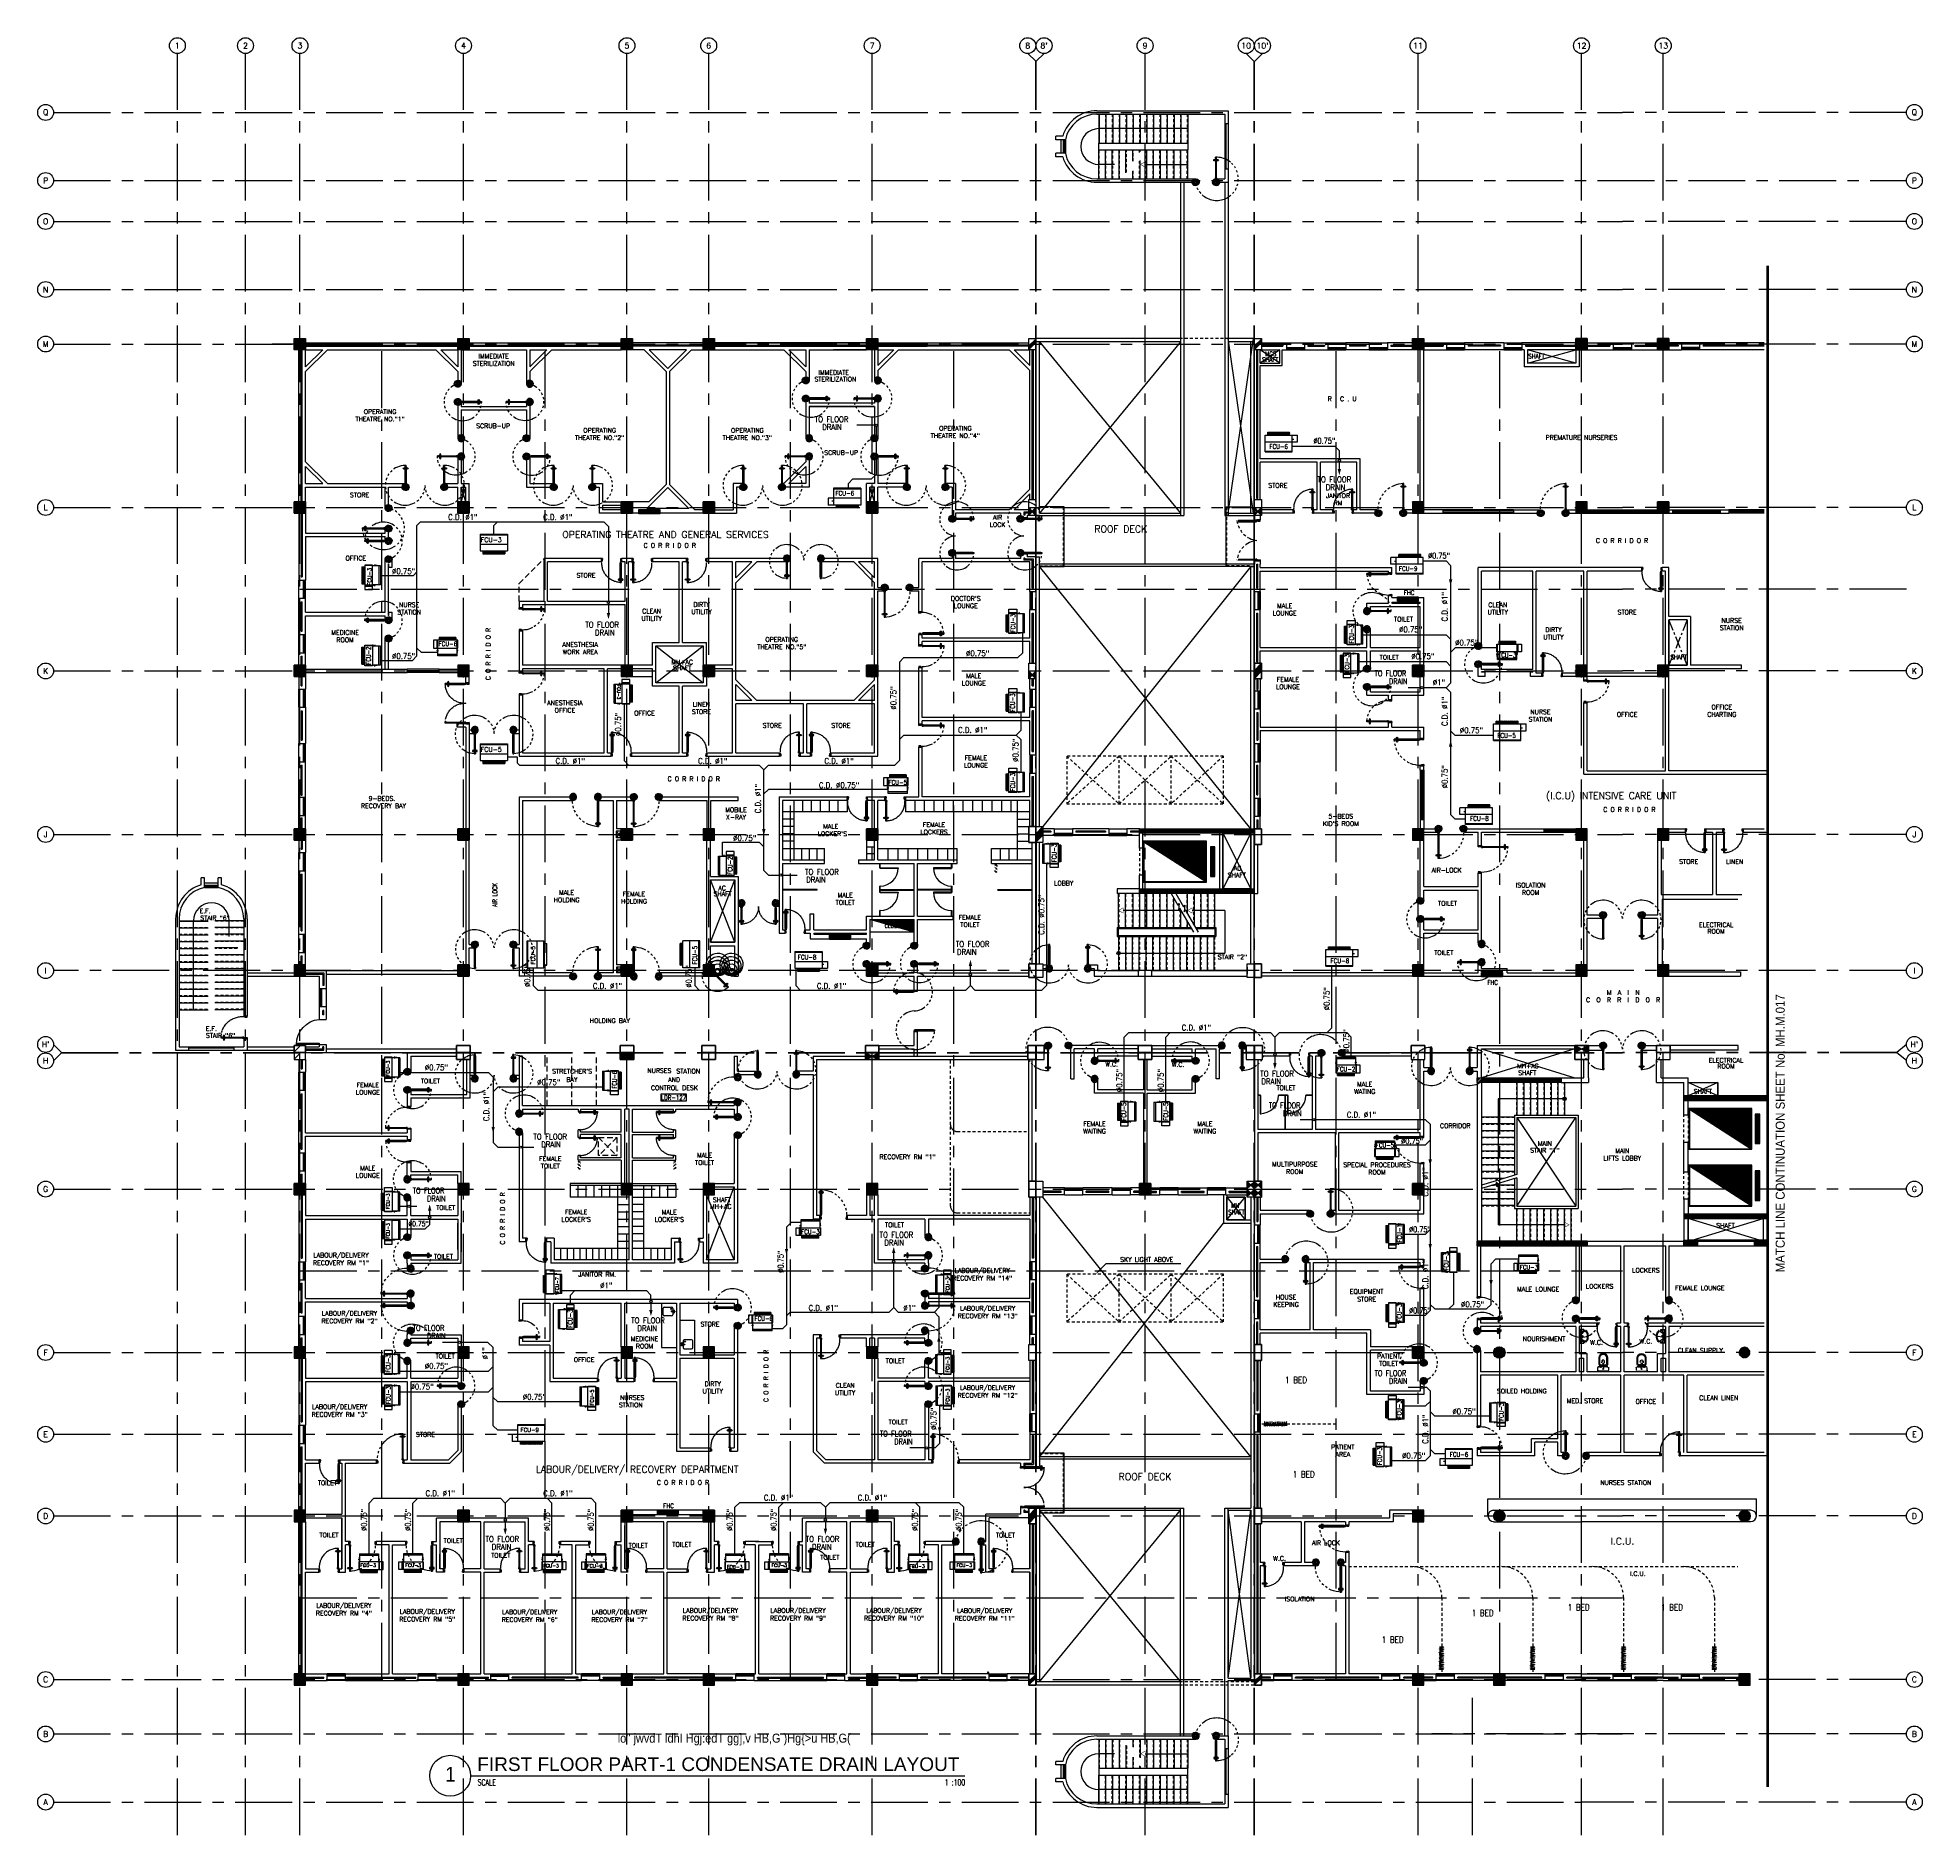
# Model space of a CAD drawing. Extents: x 417866242 to 417866861, y 43498051 to 43498155.
# Drawn here: x 417866777.7 to 417866860.7, y 43498075.6 to 43498154.7 of the extents above.
import ezdxf
from ezdxf.enums import TextEntityAlignment as Align

# ---------------------------------------------------------------- set-up
doc = ezdxf.new("R2010")
doc.units = 0
doc.header["$MEASUREMENT"] = 0
for name, pattern in [('CENTER2', [1.125, 0.75, -0.125, 0.125, -0.125]), ('CENTERX2', [4, 2.5, -0.5, 0.5, -0.5]), ('HIDDEN', [0.375, 0.25, -0.125]), ('HIDDEN2', [0.1875, 0.125, -0.0625])]:
    doc.linetypes.add(name, pattern=pattern)
doc.layers.get('0').update_dxf_attribs({"linetype": 'CONTINUOUS'})
for name, color, linetype in [('A_COUNTER', 7, 'CONTINUOUS'), ('A_CUBICLE_CURTAINS', 4, 'HIDDEN'), ('AC-CD', 6, 'CONTINUOUS'), ('AC-TEXT', 2, 'CONTINUOUS'), ('ALM', 2, 'CONTINUOUS'), ('AX', 11, 'CONTINUOUS'), ('AX-CR', 7, 'CONTINUOUS'), ('AX-TXT', 2, 'CONTINUOUS'), ('AXES', 11, 'CENTERX2'), ('CER', 2, 'CONTINUOUS'), ('COL', 11, 'CONTINUOUS'), ('CRT-HIDE', 7, 'HIDDEN2'), ('CTXT', 6, 'CONTINUOUS'), ('CURT', 11, 'CONTINUOUS'), ('D_CURTAIN', 11, 'HIDDEN'), ('DOOR', 11, 'CONTINUOUS'), ('DOOR-CR', 2, 'CONTINUOUS'), ('DOOR-NO', 7, 'CONTINUOUS'), ('E-TXT', 2, 'CONTINUOUS'), ('ELEV', 2, 'CONTINUOUS'), ('FCU', 6, 'CONTINUOUS'), ('FHC', 11, 'CONTINUOUS'), ('HAT', 11, 'CONTINUOUS'), ('HIDDEN', 11, 'HIDDEN2'), ('INSUL', 11, 'CONTINUOUS'), ('LIFTS', 11, 'CONTINUOUS'), ('Locker', 11, 'CONTINUOUS'), ('ME-FIX', 11, 'CONTINUOUS'), ('P-SOLIDWASTE', 6, 'CONTINUOUS'), ('PART', 11, 'CONTINUOUS'), ('RM-IND', 11, 'CONTINUOUS'), ('RM-NAME', 11, 'CONTINUOUS'), ('ROOF', 7, 'CONTINUOUS'), ('RS20', 11, 'CONTINUOUS'), ('SHAFT', 11, 'CONTINUOUS'), ('STR', 11, 'CONTINUOUS'), ('SUNI-FUR', 11, 'CONTINUOUS'), ('TEXT', 11, 'CONTINUOUS'), ('TEXTN', 2, 'CONTINUOUS'), ('TXT1', 2, 'CONTINUOUS'), ('WALL', 11, 'CONTINUOUS'), ('WIN', 11, 'CONTINUOUS')]:
    doc.layers.add(name, color=color, linetype=linetype)
doc.styles.add('Abdel', font='xarb.shx', dxfattribs={"width": 0.9})
doc.styles.add('ROMANC', font='romanc', dxfattribs={"height": 0.1})
doc.styles.add('ROMANS', font='ROMANS.shx', dxfattribs={"width": 0.6})
doc.styles.add('RS20', font='ROMANS.shx', dxfattribs={"height": 0.2})
doc.styles.add('TTXT', font='ARIAL.TTF', dxfattribs={"width": 0.6})
pattern_1 = [(45, (417866572.812296, 43498058.62875), (-0.0265165043, 0.0265165043), [])]

# ---------------------------------------------------------------- blocks, each defined once
blk = doc.blocks.new('DD1')
at = {"layer": 'DOOR-CR'}
blk.add_line((-308, 0), (353, 0), dxfattribs=at)
blk.add_lwpolyline([(-308, -173, 3.820224094), (-308, 173)], format="xyb", close=True, dxfattribs=at)
at = {"layer": 'DOOR-NO', "color": 255, "style": 'ROMANS', "width": 0.8}
for tag, p in [('G', (0, 184)), ('000', (0, -141))]:
    blk.add_attdef(tag, text='', height=204, dxfattribs=at).set_placement(p, align=Align.MIDDLE)
blk = doc.blocks.new('*X50')
at = {"color": 0}
for p, q in [((503899, 131750), (506612, 131750)), ((503977, 131700), (506612, 131700)), ((504055, 131650), (506612, 131650)), ((504132, 131600), (506612, 131600)), ((504210, 131550), (506612, 131550)), ((504288, 131500), (506612, 131500)), ((504366, 131450), (506612, 131450)), ((504444, 131400), (506612, 131400)), ((504522, 131350), (506612, 131350)), ((504600, 131300), (506612, 131300)), ((504677, 131250), (506612, 131250)), ((504755, 131200), (506612, 131200)), ((504833, 131150), (506612, 131150)), ((504911, 131100), (506612, 131100)), ((504989, 131050), (506612, 131050)), ((505067, 131000), (506612, 131000)), ((505145, 130950), (506612, 130950)), ((505222, 130900), (506612, 130900)), ((505300, 130850), (506612, 130850)), ((505378, 130800), (506612, 130800)), ((505456, 130750), (506612, 130750)), ((505534, 130700), (506612, 130700)), ((505612, 130650), (506612, 130650)), ((505690, 130600), (506612, 130600)), ((505767, 130550), (506612, 130550)), ((505845, 130500), (506612, 130500)), ((505923, 130450), (506612, 130450)), ((506001, 130400), (506612, 130400)), ((506079, 130350), (506612, 130350)), ((506157, 130300), (506612, 130300)), ((506235, 130250), (506612, 130250)), ((506312, 130200), (506612, 130200)), ((506390, 130150), (506612, 130150)), ((506468, 130100), (506612, 130100)), ((506546, 130050), (506612, 130050))]:
    blk.add_line(p, q, dxfattribs=at)
blk = doc.blocks.new('*X49')
at = {"color": 0}
for p, q in [((140176, 227700), (140376, 227700)), ((140176, 227650), (140376, 227650)), ((140176, 227600), (140376, 227600)), ((140176, 227550), (140376, 227550)), ((140176, 227500), (140376, 227500)), ((140176, 227450), (140376, 227450)), ((140176, 227400), (140376, 227400)), ((140176, 227350), (140376, 227350)), ((140176, 227300), (140376, 227300)), ((140176, 227250), (140376, 227250)), ((140176, 227200), (140376, 227200)), ((140176, 227150), (140376, 227150)), ((140176, 227100), (140376, 227100)), ((140176, 227050), (140376, 227050)), ((140176, 227000), (140376, 227000)), ((140176, 226950), (140376, 226950)), ((140176, 226900), (140376, 226900)), ((140176, 226850), (140376, 226850)), ((140176, 226800), (140376, 226800)), ((140176, 226750), (140376, 226750)), ((140176, 226700), (140376, 226700)), ((140176, 226650), (140376, 226650)), ((140176, 226600), (140376, 226600)), ((140176, 226550), (140376, 226550)), ((140176, 226500), (140376, 226500)), ((140176, 226450), (140376, 226450))]:
    blk.add_line(p, q, dxfattribs=at)
blk = doc.blocks.new('DOOR90')
at = {"layer": 'DOOR', "color": 7, "linetype": 'ByBlock'}
for p, q in [((-150, 0), (0, 0)), ((-150, 0), (-150, -25)), ((0, -50), (-114, 0)), ((0, -50), (-40, 0)), ((0, -50), (0, 0)), ((-1000, -25), (-1050, -25)), ((-1050, -75), (-1050, -25)), ((-1050, -25), (-1050, -75)), ((-1000, -75), (-1050, -75)), ((-1000, -42), (-1020, -42)), ((-1020, -42), (-1020, -58)), ((-1000, -58), (-1020, -58)), ((-1000, -25), (-1000, -42)), ((-1000, -58), (-1000, -75)), ((-878, -18), (-968, -18)), ((-968, -25), (-968, -18)), ((-968, -75), (-968, -82)), ((-878, -82), (-968, -82)), ((-955, -9), (-890, -9)), ((-955, -18), (-955, -9)), ((-955, -18), (-890, -18)), ((-955, -82), (-890, -82)), ((-955, -82), (-955, -91)), ((-955, -91), (-890, -91)), ((-890, -18), (-890, -9)), ((-890, -82), (-890, -91)), ((-878, -25), (-878, -18)), ((-878, -75), (-878, -82)), ((-200, -25), (-150, -25)), ((-200, -42), (-200, -25)), ((-180, -42), (-200, -42)), ((-200, -58), (-180, -58)), ((-200, -75), (-200, -58)), ((-150, -75), (-200, -75)), ((-180, -58), (-180, -42)), ((-150, -25), (-100, -25)), ((-150, -75), (-150, -25)), ((-100, -25), (-100, -50)), ((0, -50), (-100, -37)), ((-100, -50), (0, -50)), ((-150, -875), (-100, -875)), ((-150, -900), (-150, -875)), ((-150, -900), (0, -900)), ((0, -900), (-150, -900)), ((0, -850), (-114, -900)), ((-100, -875), (-100, -850)), ((0, -850), (-100, -863)), ((-100, -850), (0, -850)), ((0, -850), (-40, -900)), ((0, -850), (0, -900))]:
    blk.add_line(p, q, dxfattribs=at)
at = {"layer": 'DOOR', "linetype": 'ByBlock'}
for p, q in [((-200, -25), (-1000, -25)), ((-200, -42), (-1000, -42)), ((-200, -58), (-1000, -58)), ((-1000, -75), (-200, -75))]:
    blk.add_line(p, q, dxfattribs=at)
at = {"layer": 'DOOR', "color": 7, "linetype": 'ByBlock'}
for centre in [(-923, 24), (-923, -124)]:
    blk.add_circle(centre, 32.4, dxfattribs=at)
for centre, radius, start, end in [((0, -50), 154, 161.10529, 166.28577), ((0, -50), 94.4, 148.01819, 180), ((0, -50), 134, 158.15985, 169.28002), ((0, -50), 114, 154.08384, 167.37743), ((0, -50), 74.4, 137.77643, 180), ((0, -50), 54.4, 113.20738, 180), ((0, -50), 34.4, 90, 180), ((0, -50), 14.4, 90, 180), ((0, -850), 154, 193.71423, 198.89471), ((0, -850), 134, 190.71998, 201.84015), ((0, -850), 94.4, 180, 211.98181), ((0, -850), 74.4, 180, 222.22357), ((0, -850), 54.4, 180, 246.79262), ((0, -850), 34.4, 180, 270), ((0, -850), 14.4, 180, 270)]:
    blk.add_arc(centre, radius, start, end, dxfattribs=at)
at = {"layer": 'DOOR', "linetype": 'HIDDEN', "ltscale": 0.5}
blk.add_arc((-222, -50), 828, 178.27012, 275.00304, dxfattribs=at)
blk = doc.blocks.new('A$C272A55A0')
at = {"layer": 'DOOR', "color": 0, "linetype": 'ByBlock'}
for p, q in [((0, 900), (0, 1050)), ((50, 1050), (0, 1050)), ((0, 900), (25, 900)), ((25, 950), (50, 950)), ((25, 900), (25, 950)), ((75, 900), (25, 900)), ((25, 850), (25, 900)), ((42, 850), (25, 850)), ((58, 870), (42, 870)), ((42, 870), (42, 850)), ((50, 950), (50, 1050)), ((58, 850), (58, 870)), ((75, 850), (58, 850)), ((75, 900), (75, 850)), ((1725, 900), (1775, 900)), ((1725, 900), (1725, 850)), ((1725, 850), (1742, 850)), ((1742, 870), (1758, 870)), ((1742, 850), (1742, 870)), ((1750, 950), (1750, 1050)), ((1750, 1050), (1800, 1050)), ((1775, 950), (1750, 950)), ((1758, 870), (1758, 850)), ((1758, 850), (1775, 850)), ((1775, 900), (1775, 950)), ((1800, 900), (1775, 900)), ((1775, 850), (1775, 900)), ((1800, 1050), (1800, 900)), ((25, 50), (42, 50)), ((25, 50), (25, 0)), ((25, 0), (75, 0)), ((75, 0), (25, 0)), ((42, 50), (42, 30)), ((42, 30), (58, 30)), ((58, 50), (75, 50)), ((58, 50), (58, 30)), ((75, 50), (75, 0)), ((1718, 160), (1709, 160)), ((1709, 95), (1709, 160)), ((1718, 95), (1709, 95)), ((1725, 173), (1718, 173)), ((1718, 173), (1718, 83)), ((1718, 95), (1718, 160)), ((1725, 83), (1718, 83)), ((1742, 50), (1725, 50)), ((1725, 50), (1725, 0)), ((1775, 0), (1725, 0)), ((1725, 0), (1775, 0)), ((1742, 50), (1742, 30)), ((1758, 30), (1742, 30)), ((1775, 50), (1758, 50)), ((1758, 50), (1758, 30)), ((1775, 173), (1782, 173)), ((1775, 83), (1782, 83)), ((1775, 50), (1775, 0)), ((1782, 173), (1782, 83)), ((1782, 160), (1791, 160)), ((1782, 95), (1782, 160)), ((1782, 95), (1791, 95)), ((1791, 95), (1791, 160))]:
    blk.add_line(p, q, dxfattribs=at)
at = {"layer": 'DOOR', "color": 9, "linetype": 'ByBlock'}
for p, q in [((50, 1050), (0, 1010)), ((50, 1050), (0, 937)), ((50, 1050), (37, 950)), ((1750, 1050), (1800, 1010)), ((1750, 1050), (1800, 937)), ((1750, 1050), (1763, 950))]:
    blk.add_line(p, q, dxfattribs=at)
at = {"layer": 'DOOR', "linetype": 'ByBlock'}
for p, q in [((25, 850), (25, 50)), ((42, 850), (42, 50)), ((58, 850), (58, 50)), ((75, 50), (75, 850)), ((1725, 50), (1725, 850)), ((1742, 850), (1742, 50)), ((1758, 850), (1758, 50)), ((1775, 850), (1775, 50))]:
    blk.add_line(p, q, dxfattribs=at)
at = {"layer": 'DOOR', "color": 0, "linetype": 'ByBlock'}
for centre in [(1676, 128), (1824, 128)]:
    blk.add_circle(centre, 32.4, dxfattribs=at)
at = {"layer": 'DOOR', "color": 9, "linetype": 'ByBlock'}
for centre, radius, start, end in [((50, 1050), 54.4, 203.20738, 270), ((50, 1050), 74.4, 227.77643, 270), ((50, 1050), 94.4, 238.01819, 270), ((50, 1050), 114, 244.08384, 257.37743), ((50, 1050), 134, 248.15985, 259.28002), ((50, 1050), 154, 251.10529, 256.28577), ((50, 1050), 34.4, 180, 270), ((50, 1050), 14.4, 180, 270), ((1750, 1050), 14.4, 270, 0), ((1750, 1050), 34.4, 270, 0), ((1750, 1050), 54.4, 270, 336.79262), ((1750, 1050), 74.4, 270, 312.22357), ((1750, 1050), 94.4, 270, 301.98181), ((1750, 1050), 114, 282.62257, 295.91616), ((1750, 1050), 134, 280.71998, 291.84015), ((1750, 1050), 154, 283.71423, 288.89471)]:
    blk.add_arc(centre, radius, start, end, dxfattribs=at)
at = {"layer": 'DOOR', "linetype": 'HIDDEN', "ltscale": 0.5}
for centre, start, end in [((50, 851), 268.31738, 3.29648), ((1750, 851), 176.70352, 271.68262)]:
    blk.add_arc(centre, 851, start, end, dxfattribs=at)
at = {"layer": 'WALL', "linetype": 'ByBlock'}
blk.add_line((1800, 900), (1800, 1050), dxfattribs=at)
blk = doc.blocks.new('*X51')
at = {"color": 0}
for p, q in [((140176, 227700), (140376, 227700)), ((140176, 227650), (140376, 227650)), ((140176, 227600), (140376, 227600)), ((140176, 227550), (140376, 227550)), ((140176, 227500), (140376, 227500)), ((140176, 227450), (140376, 227450)), ((140176, 227400), (140376, 227400)), ((140176, 227350), (140376, 227350)), ((140176, 227300), (140376, 227300)), ((140176, 227250), (140376, 227250)), ((140176, 227200), (140376, 227200)), ((140176, 227150), (140376, 227150)), ((140176, 227100), (140376, 227100)), ((140176, 227050), (140376, 227050)), ((140176, 227000), (140376, 227000)), ((140176, 226950), (140376, 226950)), ((140176, 226900), (140376, 226900)), ((140176, 226850), (140376, 226850)), ((140176, 226800), (140376, 226800)), ((140176, 226750), (140376, 226750)), ((140176, 226700), (140376, 226700)), ((140176, 226650), (140376, 226650)), ((140176, 226600), (140376, 226600)), ((140176, 226550), (140376, 226550)), ((140176, 226500), (140376, 226500)), ((140176, 226450), (140376, 226450))]:
    blk.add_line(p, q, dxfattribs=at)
blk = doc.blocks.new('*X52')
at = {"color": 0}
for p, q in [((477438, 147300), (480112, 147300)), ((477516, 147250), (480112, 147250)), ((477594, 147200), (480112, 147200)), ((477671, 147150), (480112, 147150)), ((477749, 147100), (480112, 147100)), ((477827, 147050), (480112, 147050)), ((477905, 147000), (480112, 147000)), ((477983, 146950), (480112, 146950)), ((478061, 146900), (480112, 146900)), ((478139, 146850), (480112, 146850)), ((478216, 146800), (480112, 146800)), ((478294, 146750), (480112, 146750)), ((478372, 146700), (480112, 146700)), ((478450, 146650), (480112, 146650)), ((478528, 146600), (480112, 146600)), ((478606, 146550), (480112, 146550)), ((478684, 146500), (480112, 146500)), ((478761, 146450), (480112, 146450)), ((478839, 146400), (480112, 146400)), ((478917, 146350), (480112, 146350)), ((478995, 146300), (480112, 146300)), ((479073, 146250), (480112, 146250)), ((479151, 146200), (480112, 146200)), ((479229, 146150), (480112, 146150)), ((479306, 146100), (480112, 146100)), ((479384, 146050), (480112, 146050)), ((479462, 146000), (480112, 146000)), ((479540, 145950), (480112, 145950)), ((479618, 145900), (480112, 145900)), ((479696, 145850), (480112, 145850)), ((479774, 145800), (480112, 145800)), ((479851, 145750), (480112, 145750)), ((479929, 145700), (480112, 145700)), ((480007, 145650), (480112, 145650)), ((480085, 145600), (480112, 145600))]:
    blk.add_line(p, q, dxfattribs=at)
blk = doc.blocks.new('A$C5C5B3FF0')
at = {"layer": 'CURT'}
for centre, major_axis, start_param, end_param in [((50, 300), (49.5, 0), 1.419382, 3.141593), ((50, 300), (50, 0), 3.141593, 4.712389), ((50, 150), (50, 0), 1.570796, 3.141593), ((50, 150), (50, 0), 3.141593, 4.712389), ((50, 0), (50, 0), 1.570796, 3.141593), ((25, 356), (-79.1, 0), 3.926991, 4.390638), ((50, 225), (-50, 0), 3.141593, 4.712389), ((50, 225), (50, 0), 4.712389, 6.283185), ((50, 75), (50, 0), 0, 1.570796), ((50, 75), (-50, 0), 1.570796, 3.141593), ((63, 366), (-39.1, 0), 1.419382, 3.463343), ((25, 356), (79.1, 0), 0.321751, 0.785398)]:
    blk.add_ellipse(centre, major_axis=major_axis, ratio=0.75, start_param=start_param, end_param=end_param, dxfattribs=at)
blk = doc.blocks.new('DOOR100')
at = {"layer": 'DOOR', "color": 7, "linetype": 'ByBlock'}
for p, q in [((-91, 1205), (-91, 1140)), ((-82, 1205), (-91, 1205)), ((-82, 1140), (-91, 1140)), ((-82, 1128), (-82, 1218)), ((-75, 1218), (-82, 1218)), ((-82, 1205), (-82, 1140)), ((-75, 1128), (-82, 1128)), ((-75, 1250), (-75, 1300)), ((-75, 1300), (-25, 1300)), ((-25, 1300), (-75, 1300)), ((-58, 1250), (-75, 1250)), ((-58, 1250), (-58, 1270)), ((-42, 1270), (-58, 1270)), ((-42, 1250), (-42, 1270)), ((-25, 1250), (-42, 1250)), ((-25, 1250), (-25, 1300)), ((-25, 1218), (-18, 1218)), ((-25, 1128), (-18, 1128)), ((-18, 1128), (-18, 1218)), ((-18, 1205), (-18, 1140)), ((-18, 1205), (-9, 1205)), ((-18, 1140), (-9, 1140)), ((-9, 1205), (-9, 1140)), ((-1200, 0), (-1200, 150)), ((-1200, 150), (-1175, 150)), ((-1200, 150), (-1200, 0)), ((-1150, 0), (-1200, 114)), ((-1150, 0), (-1200, 40)), ((-1150, 0), (-1200, 0)), ((-1175, 150), (-1175, 100)), ((-1175, 100), (-1150, 100)), ((-1150, 0), (-1163, 100)), ((-1150, 100), (-1150, 0)), ((-75, 200), (-58, 200)), ((-75, 150), (-75, 200)), ((-75, 150), (-25, 150)), ((-58, 200), (-58, 180)), ((-58, 180), (-42, 180)), ((-50, 0), (0, 114)), ((-50, 100), (-50, 0)), ((-50, 0), (-37, 100)), ((-25, 100), (-50, 100)), ((-50, 0), (0, 40)), ((-50, 0), (0, 0)), ((-42, 200), (-25, 200)), ((-42, 180), (-42, 200)), ((-25, 200), (-25, 150)), ((0, 150), (-25, 150)), ((-25, 150), (-25, 100)), ((0, 0), (0, 150)), ((0, 150), (0, 0))]:
    blk.add_line(p, q, dxfattribs=at)
at = {"layer": 'DOOR', "linetype": 'ByBlock'}
for p, q in [((-75, 1250), (-75, 200)), ((-58, 200), (-58, 1250)), ((-42, 200), (-42, 1250)), ((-25, 200), (-25, 1250))]:
    blk.add_line(p, q, dxfattribs=at)
at = {"layer": 'DOOR', "color": 7, "linetype": 'ByBlock'}
for centre in [(-124, 1173), (24, 1173)]:
    blk.add_circle(centre, 32.4, dxfattribs=at)
at = {"layer": 'DOOR', "linetype": 'HIDDEN', "ltscale": 0.5}
blk.add_arc((-25, 150), 1150, 90, 180, dxfattribs=at)
at = {"layer": 'DOOR', "color": 7, "linetype": 'ByBlock'}
for centre, radius, start, end in [((-1150, 0), 154, 103.71423, 108.89471), ((-1150, 0), 134, 100.71998, 111.84015), ((-1150, 0), 94.4, 90, 121.98181), ((-1150, 0), 74.4, 90, 132.22357), ((-1150, 0), 54.4, 90, 156.79262), ((-1150, 0), 34.4, 90, 180), ((-1150, 0), 14.4, 90, 180), ((-50, 0), 94.4, 58.01819, 90), ((-50, 0), 74.4, 47.77643, 90), ((-50, 0), 54.4, 23.20738, 90), ((-50, 0), 34.4, 0, 90), ((-50, 0), 14.4, 0, 90), ((-50, 0), 134, 68.15985, 79.28002), ((-50, 0), 114, 64.08384, 77.37743), ((-50, 0), 154, 71.10529, 76.28577)]:
    blk.add_arc(centre, radius, start, end, dxfattribs=at)
blk = doc.blocks.new('A$C1DFA4FE8')
at = {"layer": 'DOOR', "color": 0, "linetype": 'ByBlock'}
for p, q in [((0, 1631), (0, 1581)), ((0, 1581), (0, 1631)), ((50, 1631), (0, 1631)), ((50, 1581), (0, 1581)), ((30, 1614), (30, 1598)), ((50, 1614), (30, 1614)), ((50, 1598), (30, 1598)), ((50, 1631), (50, 1614)), ((50, 1598), (50, 1581)), ((750, 1614), (750, 1631)), ((750, 1631), (800, 1631)), ((770, 1614), (750, 1614)), ((750, 1581), (750, 1598)), ((750, 1598), (770, 1598)), ((800, 1581), (750, 1581)), ((770, 1598), (770, 1614)), ((950, 1656), (800, 1656)), ((800, 1656), (800, 1631)), ((800, 1581), (800, 1631)), ((800, 1631), (850, 1631)), ((850, 1631), (850, 1606)), ((850, 1606), (950, 1606)), ((950, 1606), (950, 1656)), ((0, 81), (0, 131)), ((0, 131), (0, 81)), ((50, 131), (0, 131)), ((50, 81), (0, 81)), ((30, 98), (30, 114)), ((50, 114), (30, 114)), ((50, 98), (30, 98)), ((50, 114), (50, 131)), ((50, 81), (50, 98)), ((83, 131), (83, 138)), ((173, 138), (83, 138)), ((83, 81), (83, 74)), ((173, 74), (83, 74)), ((95, 138), (95, 147)), ((95, 147), (160, 147)), ((95, 138), (160, 138)), ((95, 74), (95, 65)), ((95, 74), (160, 74)), ((95, 65), (160, 65)), ((160, 138), (160, 147)), ((160, 74), (160, 65)), ((173, 131), (173, 138)), ((173, 81), (173, 74)), ((750, 131), (750, 114)), ((800, 131), (750, 131)), ((750, 114), (770, 114)), ((750, 98), (750, 81)), ((770, 98), (750, 98)), ((750, 81), (800, 81)), ((770, 114), (770, 98)), ((800, 131), (800, 81)), ((800, 56), (800, 81)), ((800, 81), (850, 81)), ((950, 56), (800, 56)), ((850, 106), (950, 106)), ((850, 81), (850, 106)), ((950, 106), (950, 56))]:
    blk.add_line(p, q, dxfattribs=at)
at = {"layer": 'DOOR', "linetype": 'ByBlock'}
for p, q in [((750, 1631), (50, 1631)), ((750, 1614), (50, 1614)), ((750, 1598), (50, 1598)), ((50, 1581), (750, 1581)), ((50, 131), (750, 131)), ((750, 114), (50, 114)), ((750, 98), (50, 98)), ((750, 81), (50, 81))]:
    blk.add_line(p, q, dxfattribs=at)
at = {"layer": 'DOOR', "color": 9, "linetype": 'ByBlock'}
for p, q in [((950, 1606), (837, 1656)), ((950, 1606), (850, 1619)), ((950, 1606), (910, 1656)), ((950, 106), (837, 56)), ((950, 106), (850, 93)), ((950, 106), (910, 56))]:
    blk.add_line(p, q, dxfattribs=at)
at = {"layer": 'DOOR', "color": 0, "linetype": 'ByBlock'}
for centre in [(128, 179), (128, 32)]:
    blk.add_circle(centre, 32.4, dxfattribs=at)
at = {"layer": 'DOOR', "linetype": 'HIDDEN', "ltscale": 0.5}
for centre, start, end in [((752, 1606), 178.09382, 273.72494), ((752, 106), 86.27506, 181.90618)]:
    blk.add_arc(centre, 752, start, end, dxfattribs=at)
at = {"layer": 'DOOR', "color": 9, "linetype": 'ByBlock'}
for centre, radius, start, end in [((950, 1606), 154, 161.10529, 166.28577), ((950, 1606), 134, 158.15985, 169.28002), ((950, 1606), 114, 154.08384, 167.37743), ((950, 1606), 94.4, 148.01819, 180), ((950, 1606), 74.4, 137.77643, 180), ((950, 1606), 54.4, 113.20738, 180), ((950, 1606), 34.4, 90, 180), ((950, 1606), 14.4, 90, 180), ((950, 106), 154, 193.71423, 198.89471), ((950, 106), 134, 190.71998, 201.84015), ((950, 106), 114, 192.62257, 205.91616), ((950, 106), 94.4, 180, 211.98181), ((950, 106), 74.4, 180, 222.22357), ((950, 106), 54.4, 180, 246.79262), ((950, 106), 34.4, 180, 270), ((950, 106), 14.4, 180, 270)]:
    blk.add_arc(centre, radius, start, end, dxfattribs=at)
blk = doc.blocks.new('A$C6F293607')
at = {"layer": 'DOOR', "color": 0, "linetype": 'ByBlock'}
for p, q in [((81, 875), (131, 875)), ((131, 875), (81, 875)), ((81, 825), (81, 875)), ((98, 845), (114, 845)), ((98, 825), (98, 845)), ((114, 825), (114, 845)), ((131, 825), (131, 875)), ((1631, 875), (1581, 875)), ((1581, 875), (1631, 875)), ((1581, 825), (1581, 875)), ((1614, 845), (1598, 845)), ((1598, 825), (1598, 845)), ((1614, 825), (1614, 845)), ((1631, 825), (1631, 875)), ((56, 0), (56, 150)), ((56, 150), (81, 150)), ((81, 0), (56, 0)), ((74, 780), (65, 780)), ((65, 780), (65, 715)), ((74, 715), (65, 715)), ((81, 793), (74, 793)), ((74, 703), (74, 793)), ((74, 780), (74, 715)), ((81, 703), (74, 703)), ((81, 825), (98, 825)), ((81, 150), (81, 0)), ((98, 125), (81, 125)), ((81, 125), (81, 75)), ((131, 75), (81, 75)), ((98, 105), (98, 125)), ((114, 105), (98, 105)), ((114, 825), (131, 825)), ((131, 125), (114, 125)), ((114, 125), (114, 105)), ((131, 793), (138, 793)), ((131, 703), (138, 703)), ((131, 75), (131, 125)), ((138, 703), (138, 793)), ((138, 780), (147, 780)), ((138, 780), (138, 715)), ((138, 715), (147, 715)), ((147, 780), (147, 715)), ((1598, 825), (1581, 825)), ((1581, 125), (1598, 125)), ((1581, 75), (1581, 125)), ((1581, 75), (1631, 75)), ((1598, 125), (1598, 105)), ((1598, 105), (1614, 105)), ((1631, 825), (1614, 825)), ((1614, 125), (1631, 125)), ((1614, 105), (1614, 125)), ((1656, 150), (1631, 150)), ((1631, 150), (1631, 0)), ((1631, 125), (1631, 75)), ((1631, 0), (1656, 0)), ((1656, 0), (1656, 150))]:
    blk.add_line(p, q, dxfattribs=at)
at = {"layer": 'DOOR', "color": 9, "linetype": 'ByBlock'}
for p, q in [((81, 57), (56, 114)), ((81, 20), (56, 40)), ((1631, 57), (1656, 114)), ((1631, 20), (1656, 40))]:
    blk.add_line(p, q, dxfattribs=at)
at = {"layer": 'DOOR', "linetype": 'ByBlock'}
for p, q in [((81, 125), (81, 825)), ((98, 125), (98, 825)), ((114, 125), (114, 825)), ((131, 825), (131, 125)), ((1581, 825), (1581, 125)), ((1598, 125), (1598, 825)), ((1614, 125), (1614, 825)), ((1631, 125), (1631, 825))]:
    blk.add_line(p, q, dxfattribs=at)
at = {"layer": 'DOOR', "color": 0, "linetype": 'ByBlock'}
for centre in [(32, 748), (179, 748)]:
    blk.add_circle(centre, 32.4, dxfattribs=at)
at = {"layer": 'DOOR', "linetype": 'HIDDEN', "ltscale": 0.5}
for centre, start, end in [((106, 124), 356.27506, 91.90618), ((1606, 124), 88.09382, 183.72494)]:
    blk.add_arc(centre, 752, start, end, dxfattribs=at)
at = {"layer": 'DOOR', "color": 9, "linetype": 'ByBlock'}
for centre, radius, start, end in [((106, 0), 154, 103.71423, 108.89471), ((106, 0), 134, 100.71998, 111.84015), ((106, 0), 114, 102.62257, 115.91616), ((106, 0), 94.4, 105.35656, 121.98181), ((106, 0), 74.4, 109.63413, 132.22357), ((106, 0), 54.4, 117.35758, 156.79262), ((106, 0), 34.4, 136.61069, 180), ((1606, 0), 134, 68.15985, 79.28002), ((1606, 0), 114, 64.08384, 77.37743), ((1606, 0), 94.4, 58.01819, 74.64344), ((1606, 0), 74.4, 47.77643, 70.36587), ((1606, 0), 54.4, 23.20738, 62.64242), ((1606, 0), 34.4, 0, 43.38931), ((1606, 0), 154, 71.10529, 76.28577)]:
    blk.add_arc(centre, radius, start, end, dxfattribs=at)
blk = doc.blocks.new('A$C07F05D95')
at = {"layer": 'DOOR', "color": 0, "linetype": 'ByBlock'}
for p, q in [((106, 1372), (56, 1372)), ((56, 1222), (56, 1372)), ((56, 1222), (81, 1222)), ((81, 1272), (106, 1272)), ((81, 1222), (81, 1272)), ((131, 1222), (81, 1222)), ((81, 1172), (81, 1222)), ((98, 1172), (81, 1172)), ((114, 1192), (98, 1192)), ((98, 1192), (98, 1172)), ((106, 1272), (106, 1372)), ((114, 1172), (114, 1192)), ((131, 1172), (114, 1172)), ((131, 1222), (131, 1172)), ((1228, 1272), (1228, 1372)), ((1228, 1372), (1278, 1372)), ((1253, 1272), (1228, 1272)), ((1253, 1222), (1253, 1272)), ((1278, 1222), (1253, 1222)), ((1278, 1372), (1278, 1222)), ((1278, 1222), (1278, 1372)), ((1278, 1222), (1278, 1372)), ((74, 160), (65, 160)), ((65, 95), (65, 160)), ((74, 95), (65, 95)), ((81, 173), (74, 173)), ((74, 173), (74, 83)), ((74, 95), (74, 160)), ((81, 83), (74, 83)), ((81, 50), (98, 50)), ((81, 50), (81, 0)), ((81, 0), (131, 0)), ((131, 0), (81, 0)), ((131, 0), (81, 0)), ((98, 50), (98, 30)), ((98, 30), (114, 30)), ((114, 50), (131, 50)), ((114, 50), (114, 30)), ((131, 173), (138, 173)), ((131, 83), (138, 83)), ((131, 50), (131, 0)), ((138, 173), (138, 83)), ((138, 160), (147, 160)), ((138, 95), (138, 160)), ((138, 95), (147, 95)), ((147, 95), (147, 160))]:
    blk.add_line(p, q, dxfattribs=at)
at = {"layer": 'DOOR', "linetype": 'ByBlock'}
for p, q in [((56, 1372), (56, 1222)), ((81, 1172), (81, 50)), ((98, 1172), (98, 50)), ((114, 1172), (114, 50)), ((131, 50), (131, 1172))]:
    blk.add_line(p, q, dxfattribs=at)
at = {"layer": 'DOOR', "color": 9, "linetype": 'ByBlock'}
for p, q in [((106, 1372), (56, 1332)), ((106, 1372), (56, 1259)), ((106, 1372), (93, 1272)), ((1228, 1372), (1278, 1332)), ((1228, 1372), (1278, 1259)), ((1228, 1372), (1241, 1272))]:
    blk.add_line(p, q, dxfattribs=at)
at = {"layer": 'DOOR', "color": 0, "linetype": 'ByBlock'}
for centre in [(32, 128), (179, 128)]:
    blk.add_circle(centre, 32.4, dxfattribs=at)
at = {"layer": 'DOOR', "color": 9, "linetype": 'ByBlock'}
for centre, radius, start, end in [((106, 1372), 54.4, 203.20738, 270), ((106, 1372), 74.4, 227.77643, 270), ((106, 1372), 94.4, 238.01819, 270), ((106, 1372), 114, 244.08384, 257.37743), ((106, 1372), 134, 248.15985, 259.28002), ((106, 1372), 154, 251.10529, 256.28577), ((106, 1372), 34.4, 180, 270), ((106, 1372), 14.4, 180, 270), ((1228, 1372), 14.4, 270, 0), ((1228, 1372), 34.4, 270, 0), ((1228, 1372), 54.4, 270, 336.79262), ((1228, 1372), 74.4, 270, 312.22357), ((1228, 1372), 94.4, 270, 301.98181), ((1228, 1372), 134, 280.71998, 291.84015), ((1228, 1372), 154, 283.71423, 288.89471)]:
    blk.add_arc(centre, radius, start, end, dxfattribs=at)
at = {"layer": 'DOOR', "linetype": 'HIDDEN', "ltscale": 0.5}
blk.add_arc((106, 1149), 1149, 268.7536, 3.63936, dxfattribs=at)
blk = doc.blocks.new('A$C1F6243B1')
at = {"layer": 'DOOR', "color": 0, "linetype": 'ByBlock'}
for p, q in [((0, 950), (0, 1000)), ((150, 1000), (0, 1000)), ((100, 950), (0, 950)), ((100, 975), (100, 950)), ((150, 975), (100, 975)), ((150, 1000), (150, 975)), ((150, 925), (150, 975)), ((200, 975), (150, 975)), ((150, 925), (200, 925)), ((180, 942), (180, 958)), ((180, 958), (200, 958)), ((200, 942), (180, 942)), ((200, 958), (200, 975)), ((200, 925), (200, 942)), ((978, 975), (978, 982)), ((978, 982), (1068, 982)), ((978, 925), (978, 918)), ((978, 918), (1068, 918)), ((990, 982), (990, 991)), ((1055, 991), (990, 991)), ((1055, 982), (990, 982)), ((990, 918), (990, 909)), ((1055, 918), (990, 918)), ((1055, 909), (990, 909)), ((1055, 982), (1055, 991)), ((1055, 918), (1055, 909)), ((1068, 975), (1068, 982)), ((1068, 925), (1068, 918)), ((1100, 975), (1100, 958)), ((1100, 975), (1150, 975)), ((1100, 958), (1120, 958)), ((1100, 942), (1100, 925)), ((1100, 942), (1120, 942)), ((1100, 925), (1150, 925)), ((1120, 958), (1120, 942)), ((1150, 975), (1150, 925)), ((1150, 925), (1150, 975)), ((100, 50), (0, 50)), ((0, 50), (0, 0)), ((0, 0), (150, 0)), ((150, 0), (0, 0)), ((100, 25), (100, 50)), ((150, 25), (100, 25)), ((150, 0), (150, 25))]:
    blk.add_line(p, q, dxfattribs=at)
at = {"layer": 'DOOR', "linetype": 'ByBlock'}
for p, q in [((0, 1000), (150, 1000)), ((200, 975), (1100, 975)), ((200, 958), (1100, 958)), ((200, 942), (1100, 942)), ((1100, 925), (200, 925))]:
    blk.add_line(p, q, dxfattribs=at)
at = {"layer": 'DOOR', "color": 9, "linetype": 'ByBlock'}
for p, q in [((0, 950), (40, 1000)), ((0, 950), (114, 1000)), ((0, 950), (100, 963)), ((0, 50), (40, 0)), ((0, 50), (114, 0)), ((0, 50), (100, 37))]:
    blk.add_line(p, q, dxfattribs=at)
at = {"layer": 'DOOR', "color": 0, "linetype": 'ByBlock'}
for centre in [(1023, 1024), (1023, 876)]:
    blk.add_circle(centre, 32.4, dxfattribs=at)
at = {"layer": 'DOOR', "color": 9, "linetype": 'ByBlock'}
for centre, radius, start, end in [((0, 950), 34.4, 0, 90), ((0, 950), 14.4, 0, 90), ((0, 950), 54.4, 0, 66.79262), ((0, 950), 74.4, 0, 42.22357), ((0, 950), 94.4, 0, 31.98181), ((0, 950), 114, 12.62257, 25.91616), ((0, 950), 134, 10.71998, 21.84015), ((0, 950), 154, 13.71423, 18.89471), ((0, 50), 14.4, 270, 0), ((0, 50), 34.4, 270, 0), ((0, 50), 54.4, 293.20738, 0), ((0, 50), 74.4, 317.77643, 0), ((0, 50), 94.4, 328.01819, 0), ((0, 50), 134, 338.15985, 349.28002), ((0, 50), 154, 341.10529, 346.28577)]:
    blk.add_arc(centre, radius, start, end, dxfattribs=at)
at = {"layer": 'DOOR', "linetype": 'HIDDEN', "ltscale": 0.5}
blk.add_arc((223, 950), 928, 265.51834, 1.54399, dxfattribs=at)
blk = doc.blocks.new('A$C012D15BF')
at = {"layer": 'DOOR', "color": 0, "linetype": 'ByBlock'}
for p, q in [((0, 750), (0, 800)), ((50, 800), (0, 800)), ((0, 750), (50, 750)), ((30, 767), (30, 783)), ((30, 783), (50, 783)), ((50, 767), (30, 767)), ((50, 783), (50, 800)), ((50, 750), (50, 767)), ((628, 800), (628, 808)), ((628, 808), (718, 808)), ((628, 750), (628, 743)), ((628, 743), (718, 743)), ((640, 808), (640, 817)), ((705, 817), (640, 817)), ((705, 808), (640, 808)), ((640, 743), (640, 734)), ((705, 743), (640, 743)), ((705, 734), (640, 734)), ((705, 808), (705, 817)), ((705, 743), (705, 734)), ((718, 800), (718, 808)), ((718, 750), (718, 743)), ((750, 800), (750, 783)), ((750, 800), (800, 800)), ((750, 783), (770, 783)), ((750, 767), (750, 750)), ((750, 767), (770, 767)), ((750, 750), (800, 750)), ((770, 783), (770, 767)), ((800, 800), (800, 750)), ((800, 750), (800, 800))]:
    blk.add_line(p, q, dxfattribs=at)
at = {"layer": 'DOOR', "linetype": 'ByBlock'}
for p, q in [((50, 800), (750, 800)), ((50, 783), (750, 783)), ((50, 767), (750, 767)), ((750, 750), (50, 750))]:
    blk.add_line(p, q, dxfattribs=at)
at = {"layer": 'DOOR', "color": 0, "linetype": 'ByBlock'}
for centre in [(673, 849), (673, 702)]:
    blk.add_circle(centre, 32.4, dxfattribs=at)
at = {"layer": 'DOOR', "linetype": 'HIDDEN', "ltscale": 0.5}
blk.add_arc((25, 775), 775, 268.15239, 1.84761, dxfattribs=at)
blk = doc.blocks.new('DOOR80A')
at = {"layer": 'DOOR', "color": 0, "linetype": 'ByBlock'}
for p, q in [((50, 0), (0, 0)), ((0, -150), (0, 0)), ((50, -100), (50, 0)), ((750, 0), (800, 0)), ((750, -100), (750, 0)), ((800, -150), (800, 0)), ((0, -150), (40, -150)), ((71, -115), (36, -150)), ((71, -185), (36, -150)), ((40, -100), (50, -100)), ((40, -150), (40, -100)), ((80, -148), (69, -159)), ((69, -159), (83, -173)), ((71, -115), (106, -150)), ((83, -173), (71, -185)), ((94, -162), (80, -148)), ((106, -150), (94, -162)), ((409, -523), (404, -528)), ((404, -528), (467, -592)), ((413, -537), (406, -543)), ((452, -589), (406, -543)), ((458, -583), (413, -537)), ((444, -488), (449, -483)), ((449, -483), (513, -546)), ((458, -583), (452, -589)), ((458, -492), (465, -485)), ((504, -537), (458, -492)), ((510, -531), (465, -485)), ((472, -587), (467, -592)), ((495, -610), (507, -598)), ((495, -610), (531, -645)), ((504, -537), (510, -531)), ((507, -598), (522, -612)), ((508, -551), (513, -546)), ((519, -586), (531, -574)), ((519, -586), (533, -600)), ((522, -612), (533, -600)), ((531, -574), (566, -610)), ((531, -645), (566, -610)), ((566, -610), (531, -645)), ((566, -610), (531, -645)), ((760, -100), (750, -100)), ((760, -150), (760, -100)), ((800, -150), (760, -150))]:
    blk.add_line(p, q, dxfattribs=at)
at = {"layer": 'DOOR', "linetype": 'ByBlock'}
for p, q in [((0, 0), (0, -150)), ((800, 0), (800, -150)), ((71, -185), (495, -610)), ((83, -173), (507, -598)), ((94, -162), (519, -586)), ((531, -574), (106, -150))]:
    blk.add_line(p, q, dxfattribs=at)
at = {"layer": 'DOOR', "color": 9, "linetype": 'ByBlock'}
for p, q in [((50, -20), (0, -40)), ((50, -57), (0, -114)), ((750, -20), (800, -40)), ((750, -57), (800, -114))]:
    blk.add_line(p, q, dxfattribs=at)
at = {"layer": 'DOOR', "color": 0, "linetype": 'ByBlock'}
for centre in [(406, -589), (510, -485)]:
    blk.add_circle(centre, 32.4, dxfattribs=at)
at = {"layer": 'DOOR', "color": 9, "linetype": 'ByBlock'}
for centre, radius, start, end in [((83, 61), 90.6, 222.19244, 248.83317), ((717, 61), 90.6, 291.16683, 317.80756), ((84, 75), 128, 228.91384, 254.56163), ((93, 163), 237, 247.00188, 259.64317), ((96, 237), 331, 253.19986, 262.0767), ((97, 305), 419, 256.61414, 262.17842), ((98, 371), 505, 258.82487, 263.41898), ((50, 0), 154, 251.10529, 256.28577), ((716, 75), 128, 285.43837, 311.08616), ((707, 163), 237, 280.35683, 292.99812), ((704, 237), 331, 277.9233, 286.80014), ((703, 305), 419, 277.82158, 283.38586), ((702, 371), 505, 276.58102, 281.17513), ((750, 0), 154, 283.71423, 288.89471)]:
    blk.add_arc(centre, radius, start, end, dxfattribs=at)
at = {"layer": 'DOOR', "linetype": 'HIDDEN', "ltscale": 0.5}
blk.add_arc((85, -136), 675, 315.44631, 358.79971, dxfattribs=at)
at = {"layer": 'WALL'}
for p, q in [((0, 0), (0, -150)), ((800, 0), (800, -150))]:
    blk.add_line(p, q, dxfattribs=at)
blk = doc.blocks.new('DD1600')
at = {"layer": 'DOOR', "color": 0, "linetype": 'ByBlock'}
for p, q in [((235874, 58664), (235865, 58664)), ((235865, 58664), (235865, 58599)), ((235874, 58599), (235865, 58599)), ((235881, 58676), (235874, 58676)), ((235874, 58586), (235874, 58676)), ((235874, 58664), (235874, 58599)), ((235881, 58586), (235874, 58586)), ((235881, 58759), (235931, 58759)), ((235931, 58759), (235881, 58759)), ((235881, 58709), (235881, 58759)), ((235881, 58709), (235898, 58709)), ((235898, 58729), (235914, 58729)), ((235898, 58709), (235898, 58729)), ((235914, 58709), (235914, 58729)), ((235914, 58709), (235931, 58709)), ((235931, 58709), (235931, 58759)), ((235931, 58676), (235938, 58676)), ((235931, 58586), (235938, 58586)), ((235938, 58586), (235938, 58676)), ((235938, 58664), (235947, 58664)), ((235938, 58664), (235938, 58599)), ((235938, 58599), (235947, 58599)), ((235947, 58664), (235947, 58599)), ((237374, 58664), (237365, 58664)), ((237365, 58664), (237365, 58599)), ((237374, 58599), (237365, 58599)), ((237381, 58676), (237374, 58676)), ((237374, 58586), (237374, 58676)), ((237374, 58664), (237374, 58599)), ((237381, 58586), (237374, 58586)), ((237431, 58759), (237381, 58759)), ((237381, 58759), (237431, 58759)), ((237381, 58709), (237381, 58759)), ((237398, 58709), (237381, 58709)), ((237414, 58729), (237398, 58729)), ((237398, 58709), (237398, 58729)), ((237414, 58709), (237414, 58729)), ((237431, 58709), (237414, 58709)), ((237431, 58709), (237431, 58759)), ((237431, 58676), (237438, 58676)), ((237431, 58586), (237438, 58586)), ((237438, 58586), (237438, 58676)), ((237438, 58664), (237447, 58664)), ((237438, 58664), (237438, 58599)), ((237438, 58599), (237447, 58599)), ((237447, 58664), (237447, 58599)), ((235856, 57834), (235856, 57984)), ((235856, 57984), (235881, 57984)), ((235906, 57834), (235856, 57834)), ((235898, 58034), (235881, 58034)), ((235881, 58034), (235881, 57984)), ((235931, 57984), (235881, 57984)), ((235881, 57984), (235881, 57934)), ((235881, 57934), (235906, 57934)), ((235898, 58014), (235898, 58034)), ((235914, 58014), (235898, 58014)), ((235906, 57934), (235906, 57834)), ((235931, 58034), (235914, 58034)), ((235914, 58034), (235914, 58014)), ((235931, 57984), (235931, 58034)), ((237381, 58034), (237398, 58034)), ((237381, 57984), (237381, 58034)), ((237381, 57984), (237431, 57984)), ((237398, 58034), (237398, 58014)), ((237398, 58014), (237414, 58014)), ((237406, 57934), (237406, 57834)), ((237431, 57934), (237406, 57934)), ((237406, 57834), (237456, 57834)), ((237414, 58034), (237431, 58034)), ((237414, 58014), (237414, 58034)), ((237431, 58034), (237431, 57984)), ((237456, 57984), (237431, 57984)), ((237431, 57984), (237431, 57934)), ((237456, 57834), (237456, 57984))]:
    blk.add_line(p, q, dxfattribs=at)
at = {"layer": 'DOOR', "linetype": 'ByBlock'}
for p, q in [((235881, 58034), (235881, 58709)), ((235898, 58034), (235898, 58709)), ((235914, 58034), (235914, 58709)), ((235931, 58709), (235931, 58034)), ((237381, 58709), (237381, 58034)), ((237398, 58034), (237398, 58709)), ((237414, 58034), (237414, 58709)), ((237431, 58034), (237431, 58709))]:
    blk.add_line(p, q, dxfattribs=at)
at = {"layer": 'DOOR', "color": 9, "linetype": 'ByBlock'}
for p, q in [((235906, 57834), (235856, 57947)), ((235906, 57834), (235856, 57874)), ((235906, 57834), (235893, 57934)), ((237406, 57834), (237456, 57947)), ((237406, 57834), (237420, 57934)), ((237406, 57834), (237456, 57874))]:
    blk.add_line(p, q, dxfattribs=at)
at = {"layer": 'DOOR', "color": 0, "linetype": 'ByBlock'}
for centre in [(235833, 58631), (235980, 58631), (237333, 58631), (237480, 58631)]:
    blk.add_circle(centre, 32.4, dxfattribs=at)
at = {"layer": 'DOOR', "linetype": 'HIDDEN', "ltscale": 0.5}
for centre, start, end in [((235882, 57984), 359.96828, 90.02961), ((237431, 57984), 89.97039, 180.03172)]:
    blk.add_arc(centre, 775, start, end, dxfattribs=at)
at = {"layer": 'DOOR', "color": 9, "linetype": 'ByBlock'}
for centre, radius, start, end in [((235906, 57834), 154, 103.71423, 108.89471), ((235906, 57834), 134, 100.71998, 111.84015), ((235906, 57834), 114, 102.62257, 115.91616), ((235906, 57834), 94.4, 90, 121.98181), ((235906, 57834), 74.4, 90, 132.22357), ((235906, 57834), 54.4, 90, 156.79262), ((235906, 57834), 34.4, 90, 180), ((235906, 57834), 14.4, 90, 180), ((237406, 57834), 94.4, 58.01819, 90), ((237406, 57834), 74.4, 47.77643, 90), ((237406, 57834), 54.4, 23.20738, 90), ((237406, 57834), 34.4, 0, 90), ((237406, 57834), 14.4, 0, 90), ((237406, 57834), 134, 68.15985, 79.28002), ((237406, 57834), 114, 64.08384, 77.37743), ((237406, 57834), 154, 71.10529, 76.28577)]:
    blk.add_arc(centre, radius, start, end, dxfattribs=at)
blk = doc.blocks.new('A$C49F1192B')
at = {"layer": 'DOOR', "color": 0, "linetype": 'ByBlock', "xscale": -1, "rotation": 270}
blk.add_blockref('DOOR100', (0, 1200), dxfattribs=at)
blk = doc.blocks.new('DOOR80')
at = {"layer": 'DOOR', "color": 7, "linetype": 'ByBlock'}
for p, q in [((-850, 75), (-900, 75)), ((-900, 75), (-900, 25)), ((-900, 25), (-900, 75)), ((-850, 25), (-900, 25)), ((-850, 58), (-870, 58)), ((-870, 42), (-870, 58)), ((-850, 42), (-870, 42)), ((-850, 58), (-850, 75)), ((-850, 25), (-850, 42)), ((-727, 82), (-817, 82)), ((-817, 75), (-817, 82)), ((-817, 25), (-817, 18)), ((-727, 18), (-817, 18)), ((-805, 91), (-740, 91)), ((-805, 82), (-805, 91)), ((-805, 82), (-740, 82)), ((-805, 18), (-740, 18)), ((-805, 18), (-805, 9)), ((-805, 9), (-740, 9)), ((-740, 82), (-740, 91)), ((-740, 18), (-740, 9)), ((-727, 75), (-727, 82)), ((-727, 25), (-727, 18)), ((-150, 75), (-200, 75)), ((-200, 75), (-200, 58)), ((-200, 58), (-180, 58)), ((-180, 42), (-200, 42)), ((-200, 42), (-200, 25)), ((-200, 25), (-150, 25)), ((-180, 58), (-180, 42)), ((-150, 800), (0, 800)), ((-150, 800), (-150, 775)), ((0, 800), (-150, 800)), ((-150, 775), (-100, 775)), ((-150, 75), (-150, 25)), ((-150, 25), (-100, 25)), ((-150, 0), (-150, 25)), ((0, 0), (-150, 0)), ((0, 750), (-114, 800)), ((0, 50), (-114, 0)), ((-100, 775), (-100, 750)), ((0, 750), (-100, 763)), ((-100, 750), (0, 750)), ((-100, 25), (-100, 50)), ((0, 50), (-100, 37)), ((-100, 50), (0, 50)), ((0, 750), (-40, 800)), ((0, 50), (-40, 0)), ((0, 750), (0, 800)), ((0, 50), (0, 0))]:
    blk.add_line(p, q, dxfattribs=at)
at = {"layer": 'DOOR', "linetype": 'ByBlock'}
for p, q in [((-850, 75), (-200, 75)), ((-200, 58), (-850, 58)), ((-200, 42), (-850, 42)), ((-200, 25), (-850, 25))]:
    blk.add_line(p, q, dxfattribs=at)
at = {"layer": 'DOOR', "color": 7, "linetype": 'ByBlock'}
for centre in [(-772, 124), (-772, -24)]:
    blk.add_circle(centre, 32.4, dxfattribs=at)
at = {"layer": 'DOOR', "linetype": 'HIDDEN', "ltscale": 0.5}
blk.add_arc((-149, 23), 752, 90.06946, 176.0204, dxfattribs=at)
at = {"layer": 'DOOR', "color": 7, "linetype": 'ByBlock'}
for centre, radius, start, end in [((0, 750), 154, 161.10529, 166.28577), ((0, 50), 154, 193.71423, 198.89471), ((0, 750), 134, 158.15985, 169.28002), ((0, 50), 134, 190.71998, 201.84015), ((0, 50), 114, 192.62257, 205.91616), ((0, 750), 94.4, 148.01819, 180), ((0, 50), 94.4, 180, 211.98181), ((0, 750), 74.4, 137.77643, 180), ((0, 50), 74.4, 180, 222.22357), ((0, 750), 54.4, 113.20738, 180), ((0, 50), 54.4, 180, 246.79262), ((0, 750), 34.4, 90, 180), ((0, 50), 34.4, 180, 270), ((0, 750), 14.4, 90, 180), ((0, 50), 14.4, 180, 270)]:
    blk.add_arc(centre, radius, start, end, dxfattribs=at)
blk = doc.blocks.new('DOOR-10')
at = {"layer": 'DOOR', "linetype": 'ByBlock'}
for p, q in [((-83, 1005), (-92, 1005)), ((-92, 1005), (-92, 940)), ((-83, 940), (-92, 940)), ((-76, 1018), (-83, 1018)), ((-83, 928), (-83, 1018)), ((-83, 1005), (-83, 940)), ((-76, 928), (-83, 928)), ((-26, 1100), (-76, 1100)), ((-76, 1100), (-26, 1100)), ((-76, 1050), (-76, 1100)), ((-76, 1050), (-76, 200)), ((-59, 1050), (-76, 1050)), ((-43, 1070), (-59, 1070)), ((-59, 1050), (-59, 1070)), ((-59, 200), (-59, 1050)), ((-43, 1050), (-43, 1070)), ((-26, 1050), (-43, 1050)), ((-43, 200), (-43, 1050)), ((-26, 1050), (-26, 1100)), ((-26, 200), (-26, 1050)), ((-26, 1018), (-18, 1018)), ((-26, 928), (-18, 928)), ((-18, 928), (-18, 1018)), ((-18, 1005), (-9, 1005)), ((-18, 1005), (-18, 940)), ((-18, 940), (-9, 940)), ((-9, 1005), (-9, 940)), ((-1001, 0), (-1001, 150)), ((-1001, 150), (-976, 150)), ((-1001, 150), (-1001, 0)), ((-951, 0), (-1001, 114)), ((-951, 0), (-1001, 40)), ((-951, 0), (-1001, 0)), ((-976, 150), (-976, 100)), ((-976, 100), (-951, 100)), ((-951, 0), (-964, 100)), ((-951, 100), (-951, 0)), ((-76, 200), (-59, 200)), ((-76, 150), (-76, 200)), ((-76, 150), (-26, 150)), ((-59, 200), (-59, 180)), ((-59, 180), (-43, 180)), ((-51, 0), (-1, 114)), ((-51, 100), (-51, 0)), ((-51, 0), (-37, 100)), ((-26, 100), (-51, 100)), ((-51, 0), (-1, 40)), ((-51, 0), (-1, 0)), ((-43, 200), (-26, 200)), ((-43, 180), (-43, 200)), ((-26, 200), (-26, 150)), ((-1, 150), (-26, 150)), ((-26, 150), (-26, 100)), ((-1, 0), (-1, 150))]:
    blk.add_line(p, q, dxfattribs=at)
for centre in [(-124, 973), (23, 973)]:
    blk.add_circle(centre, 32.4, dxfattribs=at)
at = {"layer": 'DOOR', "linetype": 'HIDDEN', "ltscale": 0.5}
blk.add_arc((-23, 149), 952, 93.14816, 179.94816, dxfattribs=at)
at = {"layer": 'DOOR', "linetype": 'ByBlock'}
for centre, radius, start, end in [((-951, 0), 154, 103.71423, 108.89471), ((-951, 0), 134, 100.71997, 111.84015), ((-951, 0), 94.4, 90, 121.98181), ((-951, 0), 74.4, 90, 132.22357), ((-951, 0), 54.4, 90, 156.79262), ((-951, 0), 34.4, 90, 180), ((-951, 0), 14.4, 90, 180), ((-51, 0), 94.4, 58.01819, 90), ((-51, 0), 74.4, 47.77643, 90), ((-51, 0), 54.4, 23.20738, 90), ((-51, 0), 34.4, 0, 90), ((-51, 0), 14.4, 0, 90), ((-51, 0), 134, 68.15985, 79.28003), ((-51, 0), 114, 64.08384, 77.37743), ((-51, 0), 154, 71.10529, 76.28577)]:
    blk.add_arc(centre, radius, start, end, dxfattribs=at)
blk = doc.blocks.new('D1')
at = {"layer": 'DOOR', "color": 0, "linetype": 'ByBlock'}
for p, q in [((18, 854), (9, 854)), ((9, 854), (9, 789)), ((25, 866), (18, 866)), ((18, 776), (18, 866)), ((18, 854), (18, 789)), ((25, 949), (75, 949)), ((75, 949), (25, 949)), ((25, 899), (25, 949)), ((25, 899), (42, 899)), ((42, 919), (58, 919)), ((42, 899), (42, 919)), ((58, 899), (58, 919)), ((58, 899), (75, 899)), ((75, 899), (75, 949)), ((75, 866), (82, 866)), ((82, 776), (82, 866)), ((82, 854), (91, 854)), ((82, 854), (82, 789)), ((91, 854), (91, 789)), ((1718, 854), (1709, 854)), ((1709, 854), (1709, 789)), ((1725, 866), (1718, 866)), ((1718, 776), (1718, 866)), ((1718, 854), (1718, 789)), ((1775, 949), (1725, 949)), ((1725, 949), (1775, 949)), ((1725, 899), (1725, 949)), ((1742, 899), (1725, 899)), ((1758, 919), (1742, 919)), ((1742, 899), (1742, 919)), ((1758, 899), (1758, 919)), ((1775, 899), (1758, 899)), ((1775, 899), (1775, 949)), ((1775, 866), (1782, 866)), ((1782, 776), (1782, 866)), ((1782, 854), (1791, 854)), ((1782, 854), (1782, 789)), ((1791, 854), (1791, 789)), ((0, 0), (0, 150)), ((0, 150), (25, 150)), ((25, 0), (0, 0)), ((18, 789), (9, 789)), ((25, 776), (18, 776)), ((25, 150), (25, 0)), ((42, 125), (25, 125)), ((25, 125), (25, 75)), ((75, 75), (25, 75)), ((42, 105), (42, 125)), ((58, 105), (42, 105)), ((75, 125), (58, 125)), ((58, 125), (58, 105)), ((75, 776), (82, 776)), ((75, 75), (75, 125)), ((82, 789), (91, 789)), ((1718, 789), (1709, 789)), ((1725, 776), (1718, 776)), ((1725, 125), (1742, 125)), ((1725, 75), (1725, 125)), ((1725, 75), (1775, 75)), ((1742, 125), (1742, 105)), ((1742, 105), (1758, 105)), ((1758, 125), (1775, 125)), ((1758, 105), (1758, 125)), ((1775, 776), (1782, 776)), ((1800, 150), (1775, 150)), ((1775, 150), (1775, 0)), ((1775, 125), (1775, 75)), ((1775, 0), (1800, 0)), ((1782, 789), (1791, 789)), ((1800, 0), (1800, 150))]:
    blk.add_line(p, q, dxfattribs=at)
at = {"layer": 'DOOR', "linetype": 'ByBlock'}
for p, q in [((25, 125), (25, 899)), ((42, 125), (42, 899)), ((58, 125), (58, 899)), ((75, 899), (75, 125)), ((1725, 899), (1725, 125)), ((1742, 125), (1742, 899)), ((1758, 125), (1758, 899)), ((1775, 125), (1775, 899))]:
    blk.add_line(p, q, dxfattribs=at)
at = {"layer": 'DOOR', "color": 9, "linetype": 'ByBlock'}
for p, q in [((25, 57), (0, 114)), ((25, 20), (0, 40)), ((1775, 57), (1800, 114)), ((1775, 20), (1800, 40))]:
    blk.add_line(p, q, dxfattribs=at)
at = {"layer": 'DOOR', "color": 0, "linetype": 'ByBlock'}
for centre in [(-24, 821), (124, 821), (1676, 821), (1824, 821)]:
    blk.add_circle(centre, 32.4, dxfattribs=at)
at = {"layer": 'DOOR', "linetype": 'HIDDEN', "ltscale": 0.5}
for centre, start, end in [((28, 76), 359.92935, 90.16435), ((1772, 76), 89.83565, 180.07065)]:
    blk.add_arc(centre, 872, start, end, dxfattribs=at)
at = {"layer": 'DOOR', "color": 9, "linetype": 'ByBlock'}
for centre, radius, start, end in [((50, 0), 154, 103.71423, 108.89471), ((50, 0), 134, 100.71998, 111.84015), ((50, 0), 114, 102.62257, 115.91616), ((50, 0), 94.4, 105.35656, 121.98181), ((50, 0), 74.4, 109.63413, 132.22357), ((50, 0), 54.4, 117.35758, 156.79262), ((50, 0), 34.4, 136.61069, 180), ((1750, 0), 134, 68.15985, 79.28002), ((1750, 0), 114, 64.08384, 77.37743), ((1750, 0), 94.4, 58.01819, 74.64344), ((1750, 0), 74.4, 47.77643, 70.36587), ((1750, 0), 54.4, 23.20738, 62.64242), ((1750, 0), 34.4, 0, 43.38931), ((1750, 0), 154, 71.10529, 76.28577)]:
    blk.add_arc(centre, radius, start, end, dxfattribs=at)
blk = doc.blocks.new('C')
at = {"layer": 'D_CURTAIN'}
for points in [[(0.229, 0.077), (0.229, 0.077, 0.848601), (0.219, 0.076), (0.202, -0.062, -0.855925), (0.192, -0.063), (0.167, 0.072, 0.866955), (0.157, 0.072), (0.144, -0.065, -0.843142), (0.134, -0.066), (0.099, 0.077, 0.845318), (0.089, 0.076), (0.076, -0.066, -0.842227), (0.066, -0.067), (0.029, 0.079, 0.837896), (0.019, 0.078), (0.004, -0.065, -0.84563), (-0.006, -0.065), (-0.04, 0.078, 0.842014), (-0.049, 0.078), (-0.065, -0.063, -0.866148), (-0.075, -0.063), (-0.099, 0.074, 0.854133), (-0.109, 0.074), (-0.129, -0.066, -0.838104), (-0.139, -0.067), (-0.17, 0.077, 0.84026), (-0.18, 0.077), (-0.183, -0.071)], [(0.639, -0.068), (0.628, 0.076, 0.848601), (0.618, 0.076), (0.601, -0.063, -0.855925), (0.591, -0.063), (0.566, 0.071, 0.866955), (0.556, 0.071), (0.542, -0.066, -0.843142), (0.533, -0.066), (0.497, 0.076, 0.845318), (0.488, 0.075), (0.474, -0.067, -0.842227), (0.465, -0.068), (0.427, 0.078, 0.837896), (0.417, 0.078), (0.403, -0.065, -0.84563), (0.393, -0.066), (0.359, 0.078, 0.842014), (0.349, 0.077), (0.334, -0.063, -0.866148), (0.324, -0.064), (0.299, 0.074, 0.854133), (0.29, 0.073), (0.27, -0.067, -0.838104), (0.26, -0.067), (0.229, 0.077, 0.84026), (0.219, 0.076)]]:
    blk.add_lwpolyline(points, format="xyb", dxfattribs=at)
blk = doc.blocks.new('3')
at = {"layer": 'SUNI-FUR', "linetype": 'Continuous'}
for p, q in [((-0.304, 0), (-0.304, -0.192)), ((0.304, 0), (-0.304, 0)), ((0.304, -0.192), (0.304, 0)), ((0.304, -0.039), (-0.304, -0.039)), ((-0.304, -0.192), (-0.254, -0.192)), ((-0.271, -0.228), (-0.271, -0.192)), ((-0.254, -0.192), (-0.239, -0.15)), ((-0.239, -0.228), (-0.239, -0.15)), ((0.032, -0.13), (-0.032, -0.13)), ((0.016, -0.021), (-0.015, -0.021)), ((0, -0.005), (0, -0.037)), ((0, -0.098), (0, -0.162)), ((0.239, -0.15), (0.254, -0.192)), ((0.239, -0.15), (0.239, -0.228)), ((0.254, -0.192), (0.304, -0.192)), ((0.271, -0.192), (0.271, -0.228))]:
    blk.add_line(p, q, dxfattribs=at)
for centre, radius in [((-0.065, -0.021), 0.0124), ((0, -0.13), 0.0325), ((0, -0.021), 0.0155), ((0.065, -0.021), 0.0124)]:
    blk.add_circle(centre, radius, dxfattribs=at)
for centre, radius, start, end in [((-0.191, -0.235), 0.0807, 174.55389, 214.67303), ((-0.083, -0.16), 0.212, 214.67303, 239.08672), ((-0.085, -0.267), 0.193, 117.03767, 142.6695), ((-0.187, -0.234), 0.0525, 173.08928, 213.20841), ((-0.083, -0.16), 0.18, 214.67303, 239.08672), ((0.204, -0.373), 0.433, 163.27388, 167.37502), ((0.104, -0.343), 0.328, 144.03917, 163.27388), ((-0.035, -0.081), 0.305, 239.08672, 256.06993), ((-0.035, -0.081), 0.272, 239.08672, 256.06993), ((-0.028, -0.365), 0.307, 103.08645, 118.18778), ((0.054, -0.312), 0.27, 118.74222, 143.05777), ((0, 0.062), 0.452, 256.06993, 270), ((0, 0.062), 0.419, 256.06993, 270), ((-0.008, -0.528), 0.47, 89.0532, 100.98953), ((-0.012, -0.189), 0.13, 84.85355, 119.44542), ((0, -0.527), 0.469, 78.06366, 90), ((0.003, -0.228), 0.168, 61.44413, 91.16775), ((0, 0.062), 0.419, 270, 283.93007), ((0, 0.062), 0.452, 270, 283.93007), ((-0.04, -0.297), 0.25, 35.96083, 60.27638), ((0.034, -0.367), 0.306, 62.96233, 78.06366), ((0.035, -0.081), 0.272, 283.93007, 300.91328), ((0.035, -0.081), 0.305, 283.93007, 300.91328), ((-0.104, -0.343), 0.328, 16.72612, 35.96083), ((0.085, -0.267), 0.193, 37.3305, 62.96233), ((0.089, -0.171), 0.167, 300.91328, 325.32697), ((0.089, -0.171), 0.2, 300.91328, 325.32697), ((-0.204, -0.373), 0.433, 12.73586, 16.72612), ((0.171, -0.228), 0.068, 325.32697, 0), ((0.171, -0.228), 0.101, 325.32697, 0)]:
    blk.add_arc(centre, radius, start, end, dxfattribs=at)
blk = doc.blocks.new('2')
at = {"layer": 'SUNI-FUR', "linetype": 'Continuous'}
for p, q in [((-0.241, 0.03), (-0.241, 0.15)), ((-0.211, 0.18), (-0.17, 0.18)), ((0.211, 0), (-0.211, 0)), ((-0.186, 0.199), (-0.186, 0.208)), ((-0.185, 0.576), (-0.185, 0.3)), ((-0.176, 0.218), (0.172, 0.218)), ((0.172, 0.189), (-0.176, 0.189)), ((-0.159, 0.57), (-0.159, 0.32)), ((-0.122, 0.237), (0.009, 0.237)), ((-0.113, 0.279), (0.008, 0.279)), ((-0.065, 0.438), (-0.07, 0.406)), ((-0.07, 0.406), (-0.065, 0.375)), ((-0.005, 0.487), (-0.029, 0.481)), ((-0.029, 0.331), (-0.005, 0.326)), ((0.019, 0.481), (-0.005, 0.487)), ((-0.005, 0.326), (0.019, 0.331)), ((0.016, 0.724), (-0.003, 0.724)), ((0.001, 0.279), (0.123, 0.279)), ((0.008, 0.279), (0.001, 0.279)), ((0.014, 0.765), (0.004, 0.765)), ((0.009, 0.237), (0.14, 0.237)), ((0.06, 0.406), (0.055, 0.438)), ((0.057, 0.377), (0.06, 0.406)), ((0.168, 0.32), (0.168, 0.57)), ((0.174, 0.18), (0.211, 0.18)), ((0.174, 0.18), (0.174, 0.18)), ((0.182, 0.208), (0.182, 0.199)), ((0.203, 0.3), (0.203, 0.576)), ((0.241, 0.15), (0.241, 0.03))]:
    blk.add_line(p, q, dxfattribs=at)
blk.add_circle((0.002, 0.087), 0.0184, dxfattribs=at)
for centre, radius, start, end in [((-0.211, 0.15), 0.03, 90, 180), ((-0.211, 0.03), 0.03, 180, 270), ((-0.176, 0.208), 0.01, 90, 180), ((-0.176, 0.199), 0.01, 180, 270), ((0.004, 0.576), 0.189, 90, 180), ((-0.122, 0.3), 0.063, 180, 270), ((-0.201, -0.252), 0.433, 79.75352, 85.81091), ((-0.005, 0.57), 0.154, 90, 180), ((-0.116, 0.322), 0.0432, 183.51288, 273.51288), ((0.075, 1.126), 0.973, 258.19384, 265.73474), ((0.013, 0.412), 0.082, 141.07583, 161.50405), ((0.013, 0.401), 0.082, 198.49595, 218.92417), ((-0.007, 0.537), 0.112, 239.42337, 302.91619), ((0.002, 0.421), 0.0682, 117.15318, 141.07583), ((0.002, 0.392), 0.0682, 218.92417, 242.84682), ((-0.07, 1.126), 0.973, 274.26526, 281.80616), ((0.014, 0.576), 0.189, 0, 90), ((0.014, 0.57), 0.154, 0, 90), ((-0.012, 0.421), 0.0682, 38.92417, 62.84682), ((-0.012, 0.392), 0.0682, 297.15318, 321.07583), ((-0.023, 0.412), 0.082, 18.49595, 38.92417), ((-0.029, 0.406), 0.0901, 321.07583, 341.50405), ((0.125, 0.322), 0.0432, 266.48712, 356.48712), ((0.206, -0.252), 0.433, 94.18909, 100.24648), ((0.14, 0.3), 0.063, 270, 0), ((0.172, 0.208), 0.01, 0, 90), ((0.172, 0.199), 0.01, 270, 0), ((0.211, 0.15), 0.03, 0, 90), ((0.211, 0.03), 0.03, 270, 0)]:
    blk.add_arc(centre, radius, start, end, dxfattribs=at)
blk = doc.blocks.new('STL-DR')
at = {"layer": 'DOOR', "color": 0, "linetype": 'ByBlock'}
for p, q in [((50, 0), (0, 0)), ((0, -150), (0, 0)), ((50, -100), (50, 0)), ((0, -150), (25, -150)), ((25, -100), (50, -100)), ((25, -150), (25, -100)), ((75, -150), (25, -150)), ((25, -200), (25, -150)), ((75, -200), (25, -200)), ((75, -150), (75, -200)), ((950, -100), (950, 0)), ((950, 0), (1000, 0)), ((975, -100), (950, -100)), ((975, -150), (975, -100)), ((1000, -150), (975, -150)), ((1000, 0), (1000, -150)), ((18, -990), (9, -990)), ((9, -1055), (9, -990)), ((18, -1055), (9, -1055)), ((18, -978), (18, -1068)), ((25, -978), (18, -978)), ((18, -1055), (18, -990)), ((25, -1068), (18, -1068)), ((25, -1100), (75, -1100)), ((25, -1100), (25, -1150)), ((25, -1150), (75, -1150)), ((75, -1150), (25, -1150)), ((75, -978), (82, -978)), ((75, -1068), (82, -1068)), ((75, -1100), (75, -1150)), ((82, -978), (82, -1068)), ((82, -990), (91, -990)), ((82, -1055), (82, -990)), ((82, -1055), (91, -1055)), ((91, -1055), (91, -990))]:
    blk.add_line(p, q, dxfattribs=at)
at = {"layer": 'DOOR', "linetype": 'ByBlock'}
for p, q in [((25, -200), (25, -1100)), ((75, -1100), (75, -200))]:
    blk.add_line(p, q, dxfattribs=at)
at = {"layer": 'DOOR', "color": 0, "linetype": 'ByBlock'}
for centre in [(-24, -1023), (124, -1023)]:
    blk.add_circle(centre, 32.4, dxfattribs=at)
at = {"layer": 'DOOR', "linetype": 'HIDDEN', "ltscale": 0.5}
blk.add_arc((50, -223), 928, 271.54399, 4.48155, dxfattribs=at)
at = {"layer": 'WALL'}
for p, q in [((0, 0), (0, -150)), ((0, 0), (0, -150)), ((1000, 0), (1000, -150))]:
    blk.add_line(p, q, dxfattribs=at)
blk = doc.blocks.new('fe-door')
at = {"layer": 'DOOR', "color": 0, "linetype": 'ByBlock'}
for p, q in [((-900, 1775), (-900, 1725)), ((-900, 1725), (-900, 1775)), ((-850, 1775), (-900, 1775)), ((-850, 1725), (-900, 1725)), ((-870, 1758), (-870, 1742)), ((-850, 1758), (-870, 1758)), ((-850, 1742), (-870, 1742)), ((-850, 1775), (-850, 1758)), ((-850, 1742), (-850, 1725)), ((-818, 1775), (-818, 1782)), ((-728, 1782), (-818, 1782)), ((-818, 1725), (-818, 1718)), ((-728, 1718), (-818, 1718)), ((-805, 1782), (-805, 1791)), ((-805, 1791), (-740, 1791)), ((-805, 1782), (-740, 1782)), ((-805, 1718), (-805, 1709)), ((-805, 1718), (-740, 1718)), ((-805, 1709), (-740, 1709)), ((-740, 1782), (-740, 1791)), ((-740, 1718), (-740, 1709)), ((-728, 1775), (-728, 1782)), ((-728, 1725), (-728, 1718)), ((-50, 1758), (-50, 1775)), ((-50, 1775), (0, 1775)), ((-30, 1758), (-50, 1758)), ((-50, 1725), (-50, 1742)), ((-50, 1742), (-30, 1742)), ((0, 1725), (-50, 1725)), ((-30, 1742), (-30, 1758)), ((150, 1800), (0, 1800)), ((0, 1800), (0, 1775)), ((0, 1725), (0, 1775)), ((0, 1775), (150, 1775)), ((150, 1775), (150, 1800)), ((0, 75), (0, 25)), ((0, 75), (50, 75)), ((0, 0), (0, 25)), ((0, 25), (50, 25)), ((150, 25), (0, 25)), ((0, 0), (150, 0)), ((30, 58), (30, 42)), ((50, 58), (30, 58)), ((30, 42), (50, 42)), ((50, 75), (50, 58)), ((50, 42), (50, 25)), ((150, 25), (150, 0)), ((850, 58), (850, 75)), ((850, 75), (900, 75)), ((850, 58), (870, 58)), ((850, 25), (850, 42)), ((850, 42), (870, 42)), ((850, 25), (900, 25)), ((870, 42), (870, 58)), ((900, 25), (900, 75)), ((900, 75), (900, 25))]:
    blk.add_line(p, q, dxfattribs=at)
at = {"layer": 'DOOR', "linetype": 'ByBlock'}
for p, q in [((-50, 1775), (-850, 1775)), ((-50, 1758), (-850, 1758)), ((-50, 1742), (-850, 1742)), ((-850, 1725), (-50, 1725)), ((850, 75), (50, 75)), ((50, 58), (850, 58)), ((50, 42), (850, 42)), ((50, 25), (850, 25))]:
    blk.add_line(p, q, dxfattribs=at)
at = {"layer": 'DOOR', "color": 0, "linetype": 'ByBlock'}
for centre in [(-773, 1824), (-773, 1676)]:
    blk.add_circle(centre, 32.4, dxfattribs=at)
at = {"layer": 'DOOR', "linetype": 'HIDDEN', "ltscale": 0.5}
for centre, start, end in [((-49, 1750), 178.31738, 273.29648), ((49, 50), 358.31738, 93.29648)]:
    blk.add_arc(centre, 851, start, end, dxfattribs=at)
at = {"layer": 'WALL'}
for p, q in [((0, 1800), (150, 1800)), ((0, 0), (150, 0))]:
    blk.add_line(p, q, dxfattribs=at)
at = {"layer": 'WALL', "linetype": 'ByBlock'}
blk.add_line((0, 1800), (150, 1800), dxfattribs=at)
blk = doc.blocks.new('AXU')
at = {"layer": 'AX-CR'}
blk.add_circle((0, 350), 350, dxfattribs=at)
at = {"layer": 'AX-TXT', "style": 'ROMANS'}
blk.add_attdef('AX', text='', height=250, dxfattribs=at).set_placement((0, 350), align=Align.MIDDLE)
blk = doc.blocks.new('AXL')
at = {"layer": 'AX-CR'}
blk.add_circle((-350, 0), 350, dxfattribs=at)
at = {"layer": 'AX-TXT', "style": 'ROMANS'}
blk.add_attdef('AX', text='', height=250, dxfattribs=at).set_placement((-350, 0), align=Align.MIDDLE)
blk = doc.blocks.new('RM1')
at = {"layer": 'RM-NAME', "style": 'ROMANS'}
for tag, p in [('ROOMNAME1', (0, 324)), ('ROOMNAME2', (0, 0))]:
    blk.add_attdef(tag, text='', height=200, dxfattribs=at).set_placement(p, align=Align.MIDDLE)
blk = doc.blocks.new('*X69')
at = {"color": 0}
for p, q in [((80579, 149522), (81047, 149990)), ((80579, 149575), (80994, 149990)), ((80579, 149628), (80941, 149990)), ((80579, 149681), (80888, 149990)), ((80579, 149734), (80835, 149990)), ((80579, 149787), (80782, 149990)), ((80579, 149840), (80729, 149990)), ((80579, 149893), (80676, 149990)), ((80579, 149946), (80623, 149990)), ((80600, 149490), (81079, 149969)), ((80653, 149490), (81079, 149916)), ((80706, 149490), (81079, 149863)), ((80759, 149490), (81079, 149810)), ((80812, 149490), (81079, 149757)), ((80865, 149490), (81079, 149704)), ((80918, 149490), (81079, 149651)), ((80971, 149490), (81079, 149598)), ((81024, 149490), (81079, 149545)), ((81077, 149490), (81079, 149492))]:
    blk.add_line(p, q, dxfattribs=at)
blk = doc.blocks.new('*X68')
at = {"color": 0}
for p, q in [((84179, 149516), (84653, 149990)), ((84179, 149569), (84600, 149990)), ((84179, 149622), (84547, 149990)), ((84179, 149675), (84494, 149990)), ((84179, 149728), (84441, 149990)), ((84179, 149781), (84388, 149990)), ((84179, 149834), (84335, 149990)), ((84179, 149887), (84282, 149990)), ((84179, 149940), (84229, 149990)), ((84206, 149490), (84679, 149963)), ((84259, 149490), (84679, 149910)), ((84312, 149490), (84679, 149857)), ((84365, 149490), (84679, 149804)), ((84418, 149490), (84679, 149751)), ((84471, 149490), (84679, 149698)), ((84524, 149490), (84679, 149645)), ((84577, 149490), (84679, 149592)), ((84630, 149490), (84679, 149539))]:
    blk.add_line(p, q, dxfattribs=at)
blk = doc.blocks.new('*X67')
at = {"color": 0}
for p, q in [((80579, 155515), (81054, 155990)), ((80579, 155568), (81001, 155990)), ((80579, 155621), (80948, 155990)), ((80579, 155674), (80895, 155990)), ((80579, 155727), (80842, 155990)), ((80579, 155780), (80789, 155990)), ((80579, 155833), (80736, 155990)), ((80579, 155886), (80683, 155990)), ((80579, 155939), (80630, 155990)), ((80607, 155490), (81079, 155962)), ((80660, 155490), (81079, 155909)), ((80713, 155490), (81079, 155856)), ((80766, 155490), (81079, 155803)), ((80819, 155490), (81079, 155750)), ((80872, 155490), (81079, 155697)), ((80925, 155490), (81079, 155644)), ((80978, 155490), (81079, 155591)), ((81031, 155490), (81079, 155538))]:
    blk.add_line(p, q, dxfattribs=at)
blk = doc.blocks.new('*X66')
at = {"color": 0}
for p, q in [((84179, 155509), (84660, 155990)), ((84179, 155562), (84607, 155990)), ((84179, 155615), (84554, 155990)), ((84179, 155668), (84501, 155990)), ((84179, 155721), (84448, 155990)), ((84179, 155774), (84395, 155990)), ((84179, 155827), (84342, 155990)), ((84179, 155880), (84289, 155990)), ((84179, 155933), (84236, 155990)), ((84179, 155986), (84183, 155990)), ((84213, 155490), (84679, 155956)), ((84266, 155490), (84679, 155903)), ((84319, 155490), (84679, 155850)), ((84372, 155490), (84679, 155796)), ((84426, 155490), (84679, 155743)), ((84479, 155490), (84679, 155690)), ((84532, 155490), (84679, 155637)), ((84585, 155490), (84679, 155584)), ((84638, 155490), (84679, 155531))]:
    blk.add_line(p, q, dxfattribs=at)
blk = doc.blocks.new('*X65')
at = {"color": 0}
for p, q in [((84179, 169934), (84635, 170390)), ((84179, 169987), (84582, 170390)), ((84179, 170040), (84529, 170390)), ((84179, 170093), (84476, 170390)), ((84179, 170146), (84423, 170390)), ((84179, 170199), (84370, 170390)), ((84179, 170252), (84317, 170390)), ((84179, 170305), (84264, 170390)), ((84179, 170358), (84211, 170390)), ((84188, 169890), (84679, 170381)), ((84241, 169890), (84679, 170328)), ((84294, 169890), (84679, 170274)), ((84347, 169890), (84679, 170221)), ((84401, 169890), (84679, 170168)), ((84454, 169890), (84679, 170115)), ((84507, 169890), (84679, 170062)), ((84560, 169890), (84679, 170009)), ((84613, 169890), (84679, 169956)), ((84666, 169890), (84679, 169903))]:
    blk.add_line(p, q, dxfattribs=at)
blk = doc.blocks.new('*X64')
at = {"color": 0}
for p, q in [((80579, 169940), (81029, 170390)), ((80579, 169993), (80976, 170390)), ((80579, 170046), (80923, 170390)), ((80579, 170099), (80870, 170390)), ((80579, 170152), (80817, 170390)), ((80579, 170205), (80764, 170390)), ((80579, 170258), (80711, 170390)), ((80579, 170311), (80658, 170390)), ((80579, 170364), (80605, 170390)), ((80582, 169890), (81079, 170387)), ((80635, 169890), (81079, 170334)), ((80688, 169890), (81079, 170281)), ((80741, 169890), (81079, 170228)), ((80794, 169890), (81079, 170175)), ((80847, 169890), (81079, 170122)), ((80900, 169890), (81079, 170069)), ((80953, 169890), (81079, 170016)), ((81006, 169890), (81079, 169963)), ((81059, 169890), (81079, 169910))]:
    blk.add_line(p, q, dxfattribs=at)
blk = doc.blocks.new('*X63')
at = {"color": 0}
for p, q in [((80579, 177099), (81070, 177590)), ((80579, 177152), (81017, 177590)), ((80579, 177205), (80964, 177590)), ((80579, 177258), (80911, 177590)), ((80579, 177311), (80858, 177590)), ((80579, 177364), (80804, 177590)), ((80579, 177417), (80751, 177590)), ((80579, 177471), (80698, 177590)), ((80579, 177524), (80645, 177590)), ((80579, 177577), (80592, 177590)), ((80623, 177090), (81079, 177546)), ((80676, 177090), (81079, 177493)), ((80729, 177090), (81079, 177440)), ((80782, 177090), (81079, 177387)), ((80835, 177090), (81079, 177334)), ((80888, 177090), (81079, 177281)), ((80941, 177090), (81079, 177228)), ((80994, 177090), (81079, 177175)), ((81047, 177090), (81079, 177122))]:
    blk.add_line(p, q, dxfattribs=at)
blk = doc.blocks.new('*X62')
at = {"color": 0}
for p, q in [((84179, 177093), (84676, 177590)), ((84179, 177146), (84623, 177590)), ((84179, 177199), (84570, 177590)), ((84179, 177252), (84517, 177590)), ((84179, 177305), (84464, 177590)), ((84179, 177358), (84411, 177590)), ((84179, 177411), (84358, 177590)), ((84179, 177464), (84305, 177590)), ((84179, 177517), (84252, 177590)), ((84179, 177570), (84199, 177590)), ((84229, 177090), (84679, 177540)), ((84282, 177090), (84679, 177487)), ((84335, 177090), (84679, 177434)), ((84388, 177090), (84679, 177381)), ((84441, 177090), (84679, 177328)), ((84494, 177090), (84679, 177275)), ((84547, 177090), (84679, 177222)), ((84600, 177090), (84679, 177169)), ((84653, 177090), (84679, 177116))]:
    blk.add_line(p, q, dxfattribs=at)
blk = doc.blocks.new('COL50')
at = {"layer": 'COL'}
blk.add_lwpolyline([(-250, 250), (-250, -250), (250, -250), (250, 250)], close=True, dxfattribs=at)
blk = doc.blocks.new('*X71')
at = {"color": 0}
for p, q in [((197839, 138813), (198025, 139000)), ((197839, 138866), (197972, 139000)), ((197839, 138919), (197919, 139000)), ((197839, 138972), (197866, 139000)), ((197879, 138800), (198079, 139000)), ((197932, 138800), (198132, 139000)), ((197985, 138800), (198185, 139000)), ((198038, 138800), (198238, 139000)), ((198091, 138800), (198291, 139000)), ((198144, 138800), (198344, 139000)), ((198197, 138800), (198397, 139000)), ((198250, 138800), (198450, 139000)), ((198303, 138800), (198503, 139000)), ((198356, 138800), (198556, 139000)), ((198409, 138800), (198609, 139000)), ((198462, 138800), (198662, 139000)), ((198515, 138800), (198715, 139000)), ((198568, 138800), (198768, 139000)), ((198621, 138800), (198821, 139000)), ((198674, 138800), (198874, 139000)), ((198727, 138800), (198927, 139000)), ((198780, 138800), (198980, 139000)), ((198833, 138800), (199033, 139000)), ((198886, 138800), (199086, 139000)), ((198939, 138800), (199139, 139000)), ((198992, 138800), (199192, 139000)), ((199045, 138800), (199245, 139000)), ((199098, 138800), (199298, 139000)), ((199151, 138800), (199351, 139000)), ((199204, 138800), (199404, 139000)), ((199257, 138800), (199457, 139000)), ((199310, 138800), (199510, 139000)), ((199363, 138800), (199563, 139000)), ((199416, 138800), (199616, 139000)), ((199469, 138800), (199669, 139000)), ((199523, 138800), (199723, 139000)), ((199576, 138800), (199776, 139000)), ((199629, 138800), (199829, 139000)), ((199682, 138800), (199882, 139000)), ((199735, 138800), (199935, 139000)), ((199788, 138800), (199988, 139000)), ((199841, 138800), (200041, 139000)), ((199894, 138800), (200094, 139000)), ((199947, 138800), (200147, 139000)), ((200000, 138800), (200200, 139000)), ((200053, 138800), (200253, 139000)), ((200106, 138800), (200306, 139000)), ((200159, 138800), (200359, 139000)), ((200212, 138800), (200412, 139000)), ((200265, 138800), (200465, 139000)), ((200318, 138800), (200518, 139000)), ((200371, 138800), (200571, 139000)), ((200424, 138800), (200624, 139000)), ((200477, 138800), (200677, 139000)), ((200530, 138800), (200730, 139000)), ((200583, 138800), (200783, 139000)), ((200636, 138800), (200836, 139000)), ((200689, 138800), (200889, 139000)), ((200742, 138800), (200942, 139000)), ((200795, 138800), (200995, 139000)), ((200848, 138800), (201048, 139000)), ((200901, 138800), (201101, 139000)), ((200954, 138800), (201154, 139000)), ((201007, 138800), (201207, 139000)), ((201060, 138800), (201260, 139000)), ((201114, 138800), (201314, 139000)), ((201167, 138800), (201367, 139000)), ((201220, 138800), (201420, 139000)), ((201273, 138800), (201473, 139000)), ((201326, 138800), (201526, 139000)), ((201379, 138800), (201539, 138960)), ((201432, 138800), (201539, 138907)), ((201485, 138800), (201539, 138854))]:
    blk.add_line(p, q, dxfattribs=at)
blk = doc.blocks.new('*X70')
at = {"color": 0}
for p, q in [((197839, 143639), (197999, 143800)), ((197839, 143692), (197946, 143800)), ((197839, 143745), (197893, 143800)), ((197853, 143600), (198053, 143800)), ((197906, 143600), (198106, 143800)), ((197959, 143600), (198159, 143800)), ((198012, 143600), (198212, 143800)), ((198065, 143600), (198265, 143800)), ((198118, 143600), (198318, 143800)), ((198171, 143600), (198371, 143800)), ((198224, 143600), (198424, 143800)), ((198277, 143600), (198477, 143800)), ((198330, 143600), (198530, 143800)), ((198383, 143600), (198583, 143800)), ((198436, 143600), (198636, 143800)), ((198489, 143600), (198689, 143800)), ((198542, 143600), (198742, 143800)), ((198595, 143600), (198795, 143800)), ((198648, 143600), (198848, 143800)), ((198701, 143600), (198901, 143800)), ((198754, 143600), (198954, 143800)), ((198807, 143600), (199007, 143800)), ((198860, 143600), (199060, 143800)), ((198913, 143600), (199113, 143800)), ((198966, 143600), (199166, 143800)), ((199019, 143600), (199219, 143800)), ((199072, 143600), (199272, 143800)), ((199125, 143600), (199325, 143800)), ((199178, 143600), (199378, 143800)), ((199231, 143600), (199431, 143800)), ((199284, 143600), (199484, 143800)), ((199337, 143600), (199537, 143800)), ((199390, 143600), (199590, 143800)), ((199443, 143600), (199643, 143800)), ((199497, 143600), (199697, 143800)), ((199550, 143600), (199750, 143800)), ((199603, 143600), (199803, 143800)), ((199656, 143600), (199856, 143800)), ((199709, 143600), (199909, 143800)), ((199762, 143600), (199962, 143800)), ((199815, 143600), (200015, 143800)), ((199868, 143600), (200068, 143800)), ((199921, 143600), (200121, 143800)), ((199974, 143600), (200174, 143800)), ((200027, 143600), (200227, 143800)), ((200080, 143600), (200280, 143800)), ((200133, 143600), (200333, 143800)), ((200186, 143600), (200386, 143800)), ((200239, 143600), (200439, 143800)), ((200292, 143600), (200492, 143800)), ((200345, 143600), (200545, 143800)), ((200398, 143600), (200598, 143800)), ((200451, 143600), (200651, 143800)), ((200504, 143600), (200704, 143800)), ((200557, 143600), (200757, 143800)), ((200610, 143600), (200810, 143800)), ((200663, 143600), (200863, 143800)), ((200716, 143600), (200916, 143800)), ((200769, 143600), (200969, 143800)), ((200822, 143600), (201022, 143800)), ((200875, 143600), (201075, 143800)), ((200928, 143600), (201128, 143800)), ((200981, 143600), (201181, 143800)), ((201034, 143600), (201234, 143800)), ((201088, 143600), (201288, 143800)), ((201141, 143600), (201341, 143800)), ((201194, 143600), (201394, 143800)), ((201247, 143600), (201447, 143800)), ((201300, 143600), (201500, 143800)), ((201353, 143600), (201539, 143786)), ((201406, 143600), (201539, 143733)), ((201459, 143600), (201539, 143680)), ((201512, 143600), (201539, 143627))]:
    blk.add_line(p, q, dxfattribs=at)
blk = doc.blocks.new('*X128')
at = {"color": 0}
for p, q in [((76229, 144854), (76375, 145000)), ((76229, 144907), (76322, 145000)), ((76229, 144960), (76269, 145000)), ((76281, 144800), (76481, 145000)), ((76334, 144800), (76534, 145000)), ((76387, 144800), (76587, 145000)), ((76440, 144800), (76640, 145000)), ((76493, 144800), (76693, 145000)), ((76546, 144800), (76746, 145000)), ((76599, 144800), (76799, 145000)), ((76652, 144800), (76852, 145000)), ((76705, 144800), (76905, 145000)), ((76758, 144800), (76958, 145000)), ((76811, 144800), (77011, 145000)), ((76864, 144800), (77064, 145000)), ((76917, 144800), (77117, 145000)), ((76971, 144800), (77171, 145000)), ((77024, 144800), (77224, 145000)), ((77077, 144800), (77277, 145000)), ((77130, 144800), (77330, 145000)), ((77183, 144800), (77383, 145000)), ((77236, 144800), (77436, 145000)), ((77289, 144800), (77489, 145000)), ((77342, 144800), (77542, 145000)), ((77395, 144800), (77595, 145000)), ((77448, 144800), (77648, 145000)), ((77501, 144800), (77701, 145000)), ((77554, 144800), (77754, 145000)), ((77607, 144800), (77807, 145000)), ((77660, 144800), (77860, 145000)), ((77713, 144800), (77913, 145000)), ((77766, 144800), (77966, 145000)), ((77819, 144800), (78019, 145000)), ((77872, 144800), (78072, 145000)), ((77925, 144800), (78125, 145000)), ((77978, 144800), (78178, 145000)), ((78031, 144800), (78231, 145000)), ((78084, 144800), (78284, 145000)), ((78137, 144800), (78337, 145000)), ((78190, 144800), (78390, 145000)), ((78243, 144800), (78443, 145000)), ((78296, 144800), (78496, 145000)), ((78349, 144800), (78549, 145000)), ((78402, 144800), (78602, 145000)), ((78455, 144800), (78655, 145000)), ((78508, 144800), (78708, 145000)), ((78562, 144800), (78762, 145000)), ((78615, 144800), (78815, 145000)), ((78668, 144800), (78868, 145000)), ((78721, 144800), (78921, 145000)), ((78774, 144800), (78974, 145000)), ((78827, 144800), (79027, 145000)), ((78880, 144800), (79080, 145000)), ((78933, 144800), (79133, 145000)), ((78986, 144800), (79186, 145000)), ((79039, 144800), (79239, 145000)), ((79092, 144800), (79292, 145000)), ((79145, 144800), (79345, 145000)), ((79198, 144800), (79398, 145000)), ((79251, 144800), (79451, 145000)), ((79304, 144800), (79504, 145000)), ((79357, 144800), (79557, 145000)), ((79410, 144800), (79610, 145000)), ((79463, 144800), (79663, 145000)), ((79516, 144800), (79716, 145000)), ((79569, 144800), (79769, 145000)), ((79622, 144800), (79822, 145000)), ((79675, 144800), (79875, 145000)), ((79728, 144800), (79928, 145000)), ((79781, 144800), (79929, 144948)), ((79834, 144800), (79929, 144895)), ((79887, 144800), (79929, 144842))]:
    blk.add_line(p, q, dxfattribs=at)
blk = doc.blocks.new('*X127')
at = {"color": 0}
for p, q in [((76229, 137641), (76388, 137800)), ((76229, 137694), (76334, 137800)), ((76229, 137748), (76281, 137800)), ((76241, 137600), (76441, 137800)), ((76294, 137600), (76494, 137800)), ((76347, 137600), (76547, 137800)), ((76400, 137600), (76600, 137800)), ((76453, 137600), (76653, 137800)), ((76506, 137600), (76706, 137800)), ((76559, 137600), (76759, 137800)), ((76612, 137600), (76812, 137800)), ((76665, 137600), (76865, 137800)), ((76718, 137600), (76918, 137800)), ((76771, 137600), (76971, 137800)), ((76824, 137600), (77024, 137800)), ((76877, 137600), (77077, 137800)), ((76930, 137600), (77130, 137800)), ((76983, 137600), (77183, 137800)), ((77036, 137600), (77236, 137800)), ((77089, 137600), (77289, 137800)), ((77142, 137600), (77342, 137800)), ((77195, 137600), (77395, 137800)), ((77248, 137600), (77448, 137800)), ((77301, 137600), (77501, 137800)), ((77354, 137600), (77554, 137800)), ((77407, 137600), (77607, 137800)), ((77460, 137600), (77660, 137800)), ((77513, 137600), (77713, 137800)), ((77566, 137600), (77766, 137800)), ((77619, 137600), (77819, 137800)), ((77672, 137600), (77872, 137800)), ((77725, 137600), (77925, 137800)), ((77779, 137600), (77979, 137800)), ((77832, 137600), (78032, 137800)), ((77885, 137600), (78085, 137800)), ((77938, 137600), (78138, 137800)), ((77991, 137600), (78191, 137800)), ((78044, 137600), (78244, 137800)), ((78097, 137600), (78297, 137800)), ((78150, 137600), (78350, 137800)), ((78203, 137600), (78403, 137800)), ((78256, 137600), (78456, 137800)), ((78309, 137600), (78509, 137800)), ((78362, 137600), (78562, 137800)), ((78415, 137600), (78615, 137800)), ((78468, 137600), (78668, 137800)), ((78521, 137600), (78721, 137800)), ((78574, 137600), (78774, 137800)), ((78627, 137600), (78827, 137800)), ((78680, 137600), (78880, 137800)), ((78733, 137600), (78933, 137800)), ((78786, 137600), (78986, 137800)), ((78839, 137600), (79039, 137800)), ((78892, 137600), (79092, 137800)), ((78945, 137600), (79145, 137800)), ((78998, 137600), (79198, 137800)), ((79051, 137600), (79251, 137800)), ((79104, 137600), (79304, 137800)), ((79157, 137600), (79357, 137800)), ((79210, 137600), (79410, 137800)), ((79263, 137600), (79463, 137800)), ((79316, 137600), (79516, 137800)), ((79369, 137600), (79569, 137800)), ((79423, 137600), (79623, 137800)), ((79476, 137600), (79676, 137800)), ((79529, 137600), (79729, 137800)), ((79582, 137600), (79782, 137800)), ((79635, 137600), (79835, 137800)), ((79688, 137600), (79888, 137800)), ((79741, 137600), (79941, 137800)), ((79794, 137600), (79994, 137800)), ((79847, 137600), (80047, 137800)), ((79900, 137600), (80100, 137800)), ((79953, 137600), (80153, 137800)), ((80006, 137600), (80206, 137800)), ((80059, 137600), (80259, 137800)), ((80112, 137600), (80312, 137800)), ((80165, 137600), (80365, 137800)), ((80218, 137600), (80418, 137800)), ((80271, 137600), (80471, 137800)), ((80324, 137600), (80524, 137800)), ((80377, 137600), (80577, 137800)), ((80430, 137600), (80630, 137800)), ((80483, 137600), (80683, 137800)), ((80536, 137600), (80736, 137800)), ((80589, 137600), (80789, 137800)), ((80642, 137600), (80842, 137800)), ((80695, 137600), (80895, 137800)), ((80748, 137600), (80948, 137800)), ((80801, 137600), (81001, 137800)), ((80854, 137600), (81054, 137800)), ((80907, 137600), (81079, 137772)), ((80960, 137600), (81079, 137718)), ((81014, 137600), (81079, 137665)), ((81067, 137600), (81079, 137612))]:
    blk.add_line(p, q, dxfattribs=at)
blk = doc.blocks.new('*X125')
at = {"color": 0}
for p, q in [((73379, 118298), (73831, 118750)), ((73379, 118351), (73778, 118750)), ((73379, 118404), (73725, 118750)), ((73379, 118457), (73672, 118750)), ((73379, 118510), (73619, 118750)), ((73379, 118563), (73566, 118750)), ((73379, 118616), (73513, 118750)), ((73379, 118669), (73460, 118750)), ((73379, 118722), (73407, 118750)), ((73384, 118250), (73879, 118745)), ((73437, 118250), (73879, 118692)), ((73490, 118250), (73879, 118639)), ((73543, 118250), (73879, 118586)), ((73596, 118250), (73879, 118533)), ((73649, 118250), (73879, 118480)), ((73702, 118250), (73879, 118427)), ((73755, 118250), (73879, 118374)), ((73808, 118250), (73879, 118321)), ((73861, 118250), (73879, 118268))]:
    blk.add_line(p, q, dxfattribs=at)
blk = doc.blocks.new('*X124')
at = {"color": 0}
for p, q in [((49339, 118282), (49807, 118750)), ((49339, 118335), (49754, 118750)), ((49339, 118388), (49701, 118750)), ((49339, 118441), (49648, 118750)), ((49339, 118494), (49595, 118750)), ((49339, 118547), (49542, 118750)), ((49339, 118600), (49489, 118750)), ((49339, 118653), (49436, 118750)), ((49339, 118706), (49383, 118750)), ((49360, 118250), (49839, 118729)), ((49413, 118250), (49839, 118676)), ((49466, 118250), (49839, 118623)), ((49519, 118250), (49839, 118570)), ((49572, 118250), (49839, 118517)), ((49625, 118250), (49839, 118464)), ((49678, 118250), (49839, 118411)), ((49731, 118250), (49839, 118358)), ((49784, 118250), (49839, 118305)), ((49837, 118250), (49839, 118252))]:
    blk.add_line(p, q, dxfattribs=at)
blk = doc.blocks.new('*X123')
at = {"color": 0}
for p, q in [((42139, 118295), (42594, 118750)), ((42139, 118348), (42541, 118750)), ((42139, 118401), (42488, 118750)), ((42139, 118454), (42435, 118750)), ((42139, 118507), (42382, 118750)), ((42139, 118560), (42329, 118750)), ((42139, 118613), (42276, 118750)), ((42139, 118666), (42223, 118750)), ((42139, 118719), (42170, 118750)), ((42147, 118250), (42639, 118742)), ((42200, 118250), (42639, 118689)), ((42253, 118250), (42639, 118636)), ((42306, 118250), (42639, 118582)), ((42359, 118250), (42639, 118529)), ((42413, 118250), (42639, 118476)), ((42466, 118250), (42639, 118423)), ((42519, 118250), (42639, 118370)), ((42572, 118250), (42639, 118317)), ((42625, 118250), (42639, 118264))]:
    blk.add_line(p, q, dxfattribs=at)
blk = doc.blocks.new('*X122')
at = {"color": 0}
for p, q in [((38539, 118301), (38988, 118750)), ((38539, 118354), (38935, 118750)), ((38539, 118407), (38882, 118750)), ((38539, 118460), (38829, 118750)), ((38539, 118513), (38776, 118750)), ((38539, 118566), (38723, 118750)), ((38539, 118619), (38670, 118750)), ((38539, 118672), (38617, 118750)), ((38539, 118725), (38564, 118750)), ((38541, 118250), (39039, 118748)), ((38594, 118250), (39039, 118695)), ((38647, 118250), (39039, 118642)), ((38700, 118250), (39039, 118589)), ((38753, 118250), (39039, 118536)), ((38806, 118250), (39039, 118483)), ((38859, 118250), (39039, 118430)), ((38912, 118250), (39039, 118377)), ((38965, 118250), (39039, 118324)), ((39018, 118250), (39039, 118271))]:
    blk.add_line(p, q, dxfattribs=at)
blk = doc.blocks.new('*X121')
at = {"color": 0}
for p, q in [((31339, 118260), (31829, 118750)), ((31339, 118313), (31776, 118750)), ((31339, 118366), (31723, 118750)), ((31339, 118419), (31670, 118750)), ((31339, 118472), (31617, 118750)), ((31339, 118525), (31563, 118750)), ((31339, 118579), (31510, 118750)), ((31339, 118632), (31457, 118750)), ((31339, 118685), (31404, 118750)), ((31339, 118738), (31351, 118750)), ((31382, 118250), (31839, 118707)), ((31435, 118250), (31839, 118654)), ((31488, 118250), (31839, 118601)), ((31541, 118250), (31839, 118548)), ((31594, 118250), (31839, 118495)), ((31647, 118250), (31839, 118442)), ((31700, 118250), (31839, 118389)), ((31753, 118250), (31839, 118336)), ((31806, 118250), (31839, 118283))]:
    blk.add_line(p, q, dxfattribs=at)
blk = doc.blocks.new('*X120')
at = {"color": 0}
for p, q in [((24139, 118273), (24616, 118750)), ((24139, 118326), (24563, 118750)), ((24139, 118379), (24510, 118750)), ((24139, 118432), (24457, 118750)), ((24139, 118485), (24404, 118750)), ((24139, 118538), (24351, 118750)), ((24139, 118591), (24298, 118750)), ((24139, 118644), (24245, 118750)), ((24139, 118697), (24192, 118750)), ((24169, 118250), (24639, 118720)), ((24222, 118250), (24639, 118667)), ((24275, 118250), (24639, 118614)), ((24328, 118250), (24639, 118561)), ((24381, 118250), (24639, 118508)), ((24434, 118250), (24639, 118455)), ((24487, 118250), (24639, 118402)), ((24540, 118250), (24639, 118349)), ((24593, 118250), (24639, 118296))]:
    blk.add_line(p, q, dxfattribs=at)
blk = doc.blocks.new('*X119')
at = {"color": 0}
for p, q in [((49339, 125495), (49794, 125950)), ((49339, 125548), (49741, 125950)), ((49339, 125601), (49688, 125950)), ((49339, 125654), (49635, 125950)), ((49339, 125707), (49582, 125950)), ((49339, 125760), (49529, 125950)), ((49339, 125813), (49476, 125950)), ((49339, 125866), (49423, 125950)), ((49339, 125919), (49370, 125950)), ((49347, 125450), (49839, 125942)), ((49400, 125450), (49839, 125889)), ((49453, 125450), (49839, 125836)), ((49506, 125450), (49839, 125782)), ((49559, 125450), (49839, 125729)), ((49613, 125450), (49839, 125676)), ((49666, 125450), (49839, 125623)), ((49719, 125450), (49839, 125570)), ((49772, 125450), (49839, 125517)), ((49825, 125450), (49839, 125464))]:
    blk.add_line(p, q, dxfattribs=at)
blk = doc.blocks.new('*X118')
at = {"color": 0}
for p, q in [((42139, 125454), (42635, 125950)), ((42139, 125507), (42582, 125950)), ((42139, 125560), (42529, 125950)), ((42139, 125613), (42476, 125950)), ((42139, 125666), (42423, 125950)), ((42139, 125719), (42370, 125950)), ((42139, 125772), (42317, 125950)), ((42139, 125825), (42264, 125950)), ((42139, 125878), (42211, 125950)), ((42139, 125931), (42158, 125950)), ((42188, 125450), (42639, 125901)), ((42241, 125450), (42639, 125848)), ((42294, 125450), (42639, 125795)), ((42347, 125450), (42639, 125742)), ((42400, 125450), (42639, 125689)), ((42453, 125450), (42639, 125636)), ((42506, 125450), (42639, 125583)), ((42559, 125450), (42639, 125530)), ((42612, 125450), (42639, 125477))]:
    blk.add_line(p, q, dxfattribs=at)
blk = doc.blocks.new('*X117')
at = {"color": 0}
for p, q in [((38539, 125460), (39029, 125950)), ((38539, 125513), (38976, 125950)), ((38539, 125566), (38923, 125950)), ((38539, 125619), (38870, 125950)), ((38539, 125672), (38817, 125950)), ((38539, 125725), (38763, 125950)), ((38539, 125779), (38710, 125950)), ((38539, 125832), (38657, 125950)), ((38539, 125885), (38604, 125950)), ((38539, 125938), (38551, 125950)), ((38582, 125450), (39039, 125907)), ((38635, 125450), (39039, 125854)), ((38688, 125450), (39039, 125801)), ((38741, 125450), (39039, 125748)), ((38794, 125450), (39039, 125695)), ((38847, 125450), (39039, 125642)), ((38900, 125450), (39039, 125589)), ((38953, 125450), (39039, 125536)), ((39006, 125450), (39039, 125483))]:
    blk.add_line(p, q, dxfattribs=at)
blk = doc.blocks.new('*X116')
at = {"color": 0}
for p, q in [((31339, 125473), (31816, 125950)), ((31339, 125526), (31763, 125950)), ((31339, 125579), (31710, 125950)), ((31339, 125632), (31657, 125950)), ((31339, 125685), (31604, 125950)), ((31339, 125738), (31551, 125950)), ((31339, 125791), (31498, 125950)), ((31339, 125844), (31445, 125950)), ((31339, 125897), (31392, 125950)), ((31369, 125450), (31839, 125920)), ((31422, 125450), (31839, 125867)), ((31475, 125450), (31839, 125814)), ((31528, 125450), (31839, 125761)), ((31581, 125450), (31839, 125708)), ((31634, 125450), (31839, 125655)), ((31687, 125450), (31839, 125602)), ((31740, 125450), (31839, 125549)), ((31793, 125450), (31839, 125496))]:
    blk.add_line(p, q, dxfattribs=at)
blk = doc.blocks.new('*X115')
at = {"color": 0}
for p, q in [((24139, 125485), (24604, 125950)), ((24139, 125538), (24551, 125950)), ((24139, 125591), (24498, 125950)), ((24139, 125644), (24445, 125950)), ((24139, 125697), (24392, 125950)), ((24139, 125750), (24338, 125950)), ((24139, 125803), (24285, 125950)), ((24139, 125857), (24232, 125950)), ((24139, 125910), (24179, 125950)), ((24157, 125450), (24639, 125932)), ((24210, 125450), (24639, 125879)), ((24263, 125450), (24639, 125826)), ((24316, 125450), (24639, 125773)), ((24369, 125450), (24639, 125720)), ((24422, 125450), (24639, 125667)), ((24475, 125450), (24639, 125614)), ((24528, 125450), (24639, 125561)), ((24581, 125450), (24639, 125508)), ((24634, 125450), (24639, 125455))]:
    blk.add_line(p, q, dxfattribs=at)
blk = doc.blocks.new('*X114')
at = {"color": 0}
for p, q in [((49339, 132654), (49835, 133150)), ((49339, 132707), (49782, 133150)), ((49339, 132760), (49729, 133150)), ((49339, 132813), (49676, 133150)), ((49339, 132866), (49623, 133150)), ((49339, 132919), (49570, 133150)), ((49339, 132972), (49517, 133150)), ((49339, 133025), (49464, 133150)), ((49339, 133078), (49411, 133150)), ((49339, 133131), (49358, 133150)), ((49388, 132650), (49839, 133101)), ((49441, 132650), (49839, 133048)), ((49494, 132650), (49839, 132995)), ((49547, 132650), (49839, 132942)), ((49600, 132650), (49839, 132889)), ((49653, 132650), (49839, 132836)), ((49706, 132650), (49839, 132783)), ((49759, 132650), (49839, 132730)), ((49812, 132650), (49839, 132677))]:
    blk.add_line(p, q, dxfattribs=at)
blk = doc.blocks.new('*X113')
at = {"color": 0}
for p, q in [((42139, 132667), (42622, 133150)), ((42139, 132720), (42569, 133150)), ((42139, 132773), (42516, 133150)), ((42139, 132826), (42463, 133150)), ((42139, 132879), (42410, 133150)), ((42139, 132932), (42357, 133150)), ((42139, 132985), (42304, 133150)), ((42139, 133038), (42251, 133150)), ((42139, 133091), (42198, 133150)), ((42139, 133144), (42145, 133150)), ((42175, 132650), (42639, 133114)), ((42228, 132650), (42639, 133061)), ((42281, 132650), (42639, 133007)), ((42335, 132650), (42639, 132954)), ((42388, 132650), (42639, 132901)), ((42441, 132650), (42639, 132848)), ((42494, 132650), (42639, 132795)), ((42547, 132650), (42639, 132742)), ((42600, 132650), (42639, 132689))]:
    blk.add_line(p, q, dxfattribs=at)
blk = doc.blocks.new('*X112')
at = {"color": 0}
for p, q in [((38539, 132673), (39016, 133150)), ((38539, 132726), (38963, 133150)), ((38539, 132779), (38910, 133150)), ((38539, 132832), (38857, 133150)), ((38539, 132885), (38804, 133150)), ((38539, 132938), (38751, 133150)), ((38539, 132991), (38698, 133150)), ((38539, 133044), (38645, 133150)), ((38539, 133097), (38592, 133150)), ((38569, 132650), (39039, 133120)), ((38622, 132650), (39039, 133067)), ((38675, 132650), (39039, 133014)), ((38728, 132650), (39039, 132961)), ((38781, 132650), (39039, 132908)), ((38834, 132650), (39039, 132855)), ((38887, 132650), (39039, 132802)), ((38940, 132650), (39039, 132749)), ((38993, 132650), (39039, 132696))]:
    blk.add_line(p, q, dxfattribs=at)
blk = doc.blocks.new('*X111')
at = {"color": 0}
for p, q in [((31339, 132685), (31804, 133150)), ((31339, 132738), (31751, 133150)), ((31339, 132791), (31698, 133150)), ((31339, 132844), (31645, 133150)), ((31339, 132897), (31592, 133150)), ((31339, 132950), (31538, 133150)), ((31339, 133003), (31485, 133150)), ((31339, 133057), (31432, 133150)), ((31339, 133110), (31379, 133150)), ((31357, 132650), (31839, 133132)), ((31410, 132650), (31839, 133079)), ((31463, 132650), (31839, 133026)), ((31516, 132650), (31839, 132973)), ((31569, 132650), (31839, 132920)), ((31622, 132650), (31839, 132867)), ((31675, 132650), (31839, 132814)), ((31728, 132650), (31839, 132761)), ((31781, 132650), (31839, 132708)), ((31834, 132650), (31839, 132655))]:
    blk.add_line(p, q, dxfattribs=at)
blk = doc.blocks.new('*X110')
at = {"color": 0}
for p, q in [((24139, 132698), (24591, 133150)), ((24139, 132751), (24538, 133150)), ((24139, 132804), (24485, 133150)), ((24139, 132857), (24432, 133150)), ((24139, 132910), (24379, 133150)), ((24139, 132963), (24326, 133150)), ((24139, 133016), (24273, 133150)), ((24139, 133069), (24220, 133150)), ((24139, 133122), (24167, 133150)), ((24144, 132650), (24639, 133145)), ((24197, 132650), (24639, 133092)), ((24250, 132650), (24639, 133039)), ((24303, 132650), (24639, 132986)), ((24356, 132650), (24639, 132933)), ((24409, 132650), (24639, 132880)), ((24462, 132650), (24639, 132827)), ((24515, 132650), (24639, 132774)), ((24568, 132650), (24639, 132720)), ((24621, 132650), (24639, 132667))]:
    blk.add_line(p, q, dxfattribs=at)
blk = doc.blocks.new('*X109')
at = {"color": 0}
for p, q in [((61359, 139901), (61808, 140350)), ((61359, 139954), (61755, 140350)), ((61359, 140007), (61702, 140350)), ((61359, 140060), (61649, 140350)), ((61359, 140113), (61596, 140350)), ((61359, 140166), (61543, 140350)), ((61359, 140219), (61490, 140350)), ((61359, 140272), (61437, 140350)), ((61359, 140325), (61384, 140350)), ((61361, 139850), (61859, 140348)), ((61414, 139850), (61859, 140295)), ((61467, 139850), (61859, 140242)), ((61520, 139850), (61859, 140189)), ((61573, 139850), (61859, 140136)), ((61626, 139850), (61859, 140083)), ((61679, 139850), (61859, 140030)), ((61732, 139850), (61859, 139977)), ((61785, 139850), (61859, 139924)), ((61838, 139850), (61859, 139871))]:
    blk.add_line(p, q, dxfattribs=at)
blk = doc.blocks.new('*X108')
at = {"color": 0}
for p, q in [((49339, 139867), (49822, 140350)), ((49339, 139920), (49769, 140350)), ((49339, 139973), (49716, 140350)), ((49339, 140026), (49663, 140350)), ((49339, 140079), (49610, 140350)), ((49339, 140132), (49557, 140350)), ((49339, 140185), (49504, 140350)), ((49339, 140238), (49451, 140350)), ((49339, 140291), (49398, 140350)), ((49339, 140344), (49345, 140350)), ((49375, 139850), (49839, 140314)), ((49428, 139850), (49839, 140261)), ((49481, 139850), (49839, 140207)), ((49535, 139850), (49839, 140154)), ((49588, 139850), (49839, 140101)), ((49641, 139850), (49839, 140048)), ((49694, 139850), (49839, 139995)), ((49747, 139850), (49839, 139942)), ((49800, 139850), (49839, 139889))]:
    blk.add_line(p, q, dxfattribs=at)
blk = doc.blocks.new('*X107')
at = {"color": 0}
for p, q in [((42139, 139879), (42610, 140350)), ((42139, 139932), (42557, 140350)), ((42139, 139985), (42504, 140350)), ((42139, 140038), (42451, 140350)), ((42139, 140091), (42398, 140350)), ((42139, 140144), (42345, 140350)), ((42139, 140197), (42292, 140350)), ((42139, 140250), (42239, 140350)), ((42139, 140303), (42186, 140350)), ((42163, 139850), (42639, 140326)), ((42216, 139850), (42639, 140273)), ((42269, 139850), (42639, 140220)), ((42322, 139850), (42639, 140167)), ((42375, 139850), (42639, 140114)), ((42428, 139850), (42639, 140061)), ((42481, 139850), (42639, 140008)), ((42534, 139850), (42639, 139955)), ((42587, 139850), (42639, 139902))]:
    blk.add_line(p, q, dxfattribs=at)
blk = doc.blocks.new('*X106')
at = {"color": 0}
for p, q in [((38539, 139885), (39004, 140350)), ((38539, 139938), (38951, 140350)), ((38539, 139991), (38898, 140350)), ((38539, 140044), (38845, 140350)), ((38539, 140097), (38792, 140350)), ((38539, 140150), (38738, 140350)), ((38539, 140203), (38685, 140350)), ((38539, 140257), (38632, 140350)), ((38539, 140310), (38579, 140350)), ((38557, 139850), (39039, 140332)), ((38610, 139850), (39039, 140279)), ((38663, 139850), (39039, 140226)), ((38716, 139850), (39039, 140173)), ((38769, 139850), (39039, 140120)), ((38822, 139850), (39039, 140067)), ((38875, 139850), (39039, 140014)), ((38928, 139850), (39039, 139961)), ((38981, 139850), (39039, 139908)), ((39034, 139850), (39039, 139855))]:
    blk.add_line(p, q, dxfattribs=at)
blk = doc.blocks.new('*X105')
at = {"color": 0}
for p, q in [((31339, 139898), (31791, 140350)), ((31339, 139951), (31738, 140350)), ((31339, 140004), (31685, 140350)), ((31339, 140057), (31632, 140350)), ((31339, 140110), (31579, 140350)), ((31339, 140163), (31526, 140350)), ((31339, 140216), (31473, 140350)), ((31339, 140269), (31420, 140350)), ((31339, 140322), (31367, 140350)), ((31344, 139850), (31839, 140345)), ((31397, 139850), (31839, 140292)), ((31450, 139850), (31839, 140239)), ((31503, 139850), (31839, 140186)), ((31556, 139850), (31839, 140133)), ((31609, 139850), (31839, 140080)), ((31662, 139850), (31839, 140027)), ((31715, 139850), (31839, 139974)), ((31768, 139850), (31839, 139920)), ((31821, 139850), (31839, 139867))]:
    blk.add_line(p, q, dxfattribs=at)
blk = doc.blocks.new('*X104')
at = {"color": 0}
for p, q in [((24139, 139857), (24632, 140350)), ((24139, 139910), (24579, 140350)), ((24139, 139963), (24526, 140350)), ((24139, 140016), (24473, 140350)), ((24139, 140069), (24420, 140350)), ((24139, 140122), (24367, 140350)), ((24139, 140175), (24314, 140350)), ((24139, 140228), (24260, 140350)), ((24139, 140282), (24207, 140350)), ((24139, 140335), (24154, 140350)), ((24185, 139850), (24639, 140304)), ((24238, 139850), (24639, 140251)), ((24291, 139850), (24639, 140198)), ((24344, 139850), (24639, 140145)), ((24397, 139850), (24639, 140092)), ((24450, 139850), (24639, 140039)), ((24503, 139850), (24639, 139986)), ((24556, 139850), (24639, 139933)), ((24609, 139850), (24639, 139880))]:
    blk.add_line(p, q, dxfattribs=at)
blk = doc.blocks.new('*X103')
at = {"color": 0}
for p, q in [((49339, 149519), (49810, 149990)), ((49339, 149572), (49757, 149990)), ((49339, 149625), (49704, 149990)), ((49339, 149678), (49651, 149990)), ((49339, 149731), (49598, 149990)), ((49339, 149784), (49545, 149990)), ((49339, 149837), (49492, 149990)), ((49339, 149890), (49439, 149990)), ((49339, 149943), (49386, 149990)), ((49363, 149490), (49839, 149966)), ((49416, 149490), (49839, 149913)), ((49469, 149490), (49839, 149859)), ((49523, 149490), (49839, 149806)), ((49576, 149490), (49839, 149753)), ((49629, 149490), (49839, 149700)), ((49682, 149490), (49839, 149647)), ((49735, 149490), (49839, 149594)), ((49788, 149490), (49839, 149541))]:
    blk.add_line(p, q, dxfattribs=at)
blk = doc.blocks.new('*X102')
at = {"color": 0}
for p, q in [((42139, 149531), (42598, 149990)), ((42139, 149584), (42545, 149990)), ((42139, 149637), (42492, 149990)), ((42139, 149690), (42439, 149990)), ((42139, 149743), (42386, 149990)), ((42139, 149796), (42333, 149990)), ((42139, 149849), (42280, 149990)), ((42139, 149902), (42227, 149990)), ((42139, 149955), (42174, 149990)), ((42151, 149490), (42639, 149978)), ((42204, 149490), (42639, 149925)), ((42257, 149490), (42639, 149872)), ((42310, 149490), (42639, 149819)), ((42363, 149490), (42639, 149766)), ((42416, 149490), (42639, 149713)), ((42469, 149490), (42639, 149660)), ((42522, 149490), (42639, 149607)), ((42575, 149490), (42639, 149554)), ((42628, 149490), (42639, 149501))]:
    blk.add_line(p, q, dxfattribs=at)
blk = doc.blocks.new('*X101')
at = {"color": 0}
for p, q in [((38539, 149537), (38992, 149990)), ((38539, 149590), (38939, 149990)), ((38539, 149643), (38886, 149990)), ((38539, 149696), (38833, 149990)), ((38539, 149749), (38780, 149990)), ((38539, 149802), (38726, 149990)), ((38539, 149856), (38673, 149990)), ((38539, 149909), (38620, 149990)), ((38539, 149962), (38567, 149990)), ((38545, 149490), (39039, 149984)), ((38598, 149490), (39039, 149931)), ((38651, 149490), (39039, 149878)), ((38704, 149490), (39039, 149825)), ((38757, 149490), (39039, 149772)), ((38810, 149490), (39039, 149719)), ((38863, 149490), (39039, 149666)), ((38916, 149490), (39039, 149613)), ((38969, 149490), (39039, 149560)), ((39022, 149490), (39039, 149507))]:
    blk.add_line(p, q, dxfattribs=at)
blk = doc.blocks.new('*X100')
at = {"color": 0}
for p, q in [((31339, 149497), (31832, 149990)), ((31339, 149550), (31779, 149990)), ((31339, 149603), (31726, 149990)), ((31339, 149656), (31673, 149990)), ((31339, 149709), (31620, 149990)), ((31339, 149762), (31567, 149990)), ((31339, 149815), (31514, 149990)), ((31339, 149868), (31461, 149990)), ((31339, 149921), (31408, 149990)), ((31339, 149974), (31355, 149990)), ((31385, 149490), (31839, 149944)), ((31438, 149490), (31839, 149891)), ((31491, 149490), (31839, 149838)), ((31544, 149490), (31839, 149785)), ((31597, 149490), (31839, 149732)), ((31650, 149490), (31839, 149679)), ((31703, 149490), (31839, 149626)), ((31756, 149490), (31839, 149573)), ((31809, 149490), (31839, 149519))]:
    blk.add_line(p, q, dxfattribs=at)
blk = doc.blocks.new('*X99')
at = {"color": 0}
for p, q in [((24139, 149509), (24620, 149990)), ((24139, 149562), (24567, 149990)), ((24139, 149615), (24514, 149990)), ((24139, 149668), (24461, 149990)), ((24139, 149721), (24408, 149990)), ((24139, 149774), (24355, 149990)), ((24139, 149827), (24302, 149990)), ((24139, 149880), (24248, 149990)), ((24139, 149934), (24195, 149990)), ((24139, 149987), (24142, 149990)), ((24173, 149490), (24639, 149956)), ((24226, 149490), (24639, 149903)), ((24279, 149490), (24639, 149850)), ((24332, 149490), (24639, 149797)), ((24385, 149490), (24639, 149744)), ((24438, 149490), (24639, 149691)), ((24491, 149490), (24639, 149638)), ((24544, 149490), (24639, 149585)), ((24597, 149490), (24639, 149532))]:
    blk.add_line(p, q, dxfattribs=at)
blk = doc.blocks.new('*X98')
at = {"color": 0}
for p, q in [((42139, 155524), (42605, 155990)), ((42139, 155577), (42552, 155990)), ((42139, 155630), (42499, 155990)), ((42139, 155683), (42446, 155990)), ((42139, 155736), (42393, 155990)), ((42139, 155789), (42340, 155990)), ((42139, 155842), (42287, 155990)), ((42139, 155895), (42234, 155990)), ((42139, 155948), (42181, 155990)), ((42158, 155490), (42639, 155971)), ((42211, 155490), (42639, 155918)), ((42264, 155490), (42639, 155865)), ((42317, 155490), (42639, 155812)), ((42370, 155490), (42639, 155759)), ((42423, 155490), (42639, 155706)), ((42476, 155490), (42639, 155653)), ((42529, 155490), (42639, 155600)), ((42582, 155490), (42639, 155546)), ((42635, 155490), (42639, 155493))]:
    blk.add_line(p, q, dxfattribs=at)
blk = doc.blocks.new('*X97')
at = {"color": 0}
for p, q in [((38539, 155530), (38999, 155990)), ((38539, 155583), (38946, 155990)), ((38539, 155636), (38893, 155990)), ((38539, 155689), (38840, 155990)), ((38539, 155742), (38787, 155990)), ((38539, 155795), (38734, 155990)), ((38539, 155848), (38681, 155990)), ((38539, 155901), (38628, 155990)), ((38539, 155954), (38575, 155990)), ((38552, 155490), (39039, 155977)), ((38605, 155490), (39039, 155924)), ((38658, 155490), (39039, 155871)), ((38711, 155490), (39039, 155818)), ((38764, 155490), (39039, 155765)), ((38817, 155490), (39039, 155712)), ((38870, 155490), (39039, 155659)), ((38923, 155490), (39039, 155606)), ((38976, 155490), (39039, 155553)), ((39029, 155490), (39039, 155500))]:
    blk.add_line(p, q, dxfattribs=at)
blk = doc.blocks.new('*X96')
at = {"color": 0}
for p, q in [((31339, 155543), (31786, 155990)), ((31339, 155596), (31733, 155990)), ((31339, 155649), (31680, 155990)), ((31339, 155702), (31627, 155990)), ((31339, 155755), (31574, 155990)), ((31339, 155808), (31521, 155990)), ((31339, 155861), (31468, 155990)), ((31339, 155914), (31415, 155990)), ((31339, 155967), (31362, 155990)), ((31339, 155489), (31839, 155989)), ((31392, 155490), (31839, 155936)), ((31446, 155490), (31839, 155883)), ((31499, 155490), (31839, 155830)), ((31552, 155490), (31839, 155777)), ((31605, 155490), (31839, 155724)), ((31658, 155490), (31839, 155671)), ((31711, 155490), (31839, 155618)), ((31764, 155490), (31839, 155565)), ((31817, 155490), (31839, 155512))]:
    blk.add_line(p, q, dxfattribs=at)
blk = doc.blocks.new('*X95')
at = {"color": 0}
for p, q in [((24139, 155502), (24627, 155990)), ((24139, 155555), (24574, 155990)), ((24139, 155608), (24521, 155990)), ((24139, 155661), (24468, 155990)), ((24139, 155714), (24415, 155990)), ((24139, 155767), (24362, 155990)), ((24139, 155820), (24309, 155990)), ((24139, 155873), (24256, 155990)), ((24139, 155926), (24203, 155990)), ((24139, 155979), (24150, 155990)), ((24180, 155490), (24639, 155949)), ((24233, 155490), (24639, 155896)), ((24286, 155490), (24639, 155843)), ((24339, 155490), (24639, 155790)), ((24392, 155490), (24639, 155737)), ((24445, 155490), (24639, 155684)), ((24498, 155490), (24639, 155631)), ((24551, 155490), (24639, 155578)), ((24604, 155490), (24639, 155525))]:
    blk.add_line(p, q, dxfattribs=at)
blk = doc.blocks.new('*X94')
at = {"color": 0}
for p, q in [((49339, 162724), (49805, 163190)), ((49339, 162777), (49752, 163190)), ((49339, 162830), (49699, 163190)), ((49339, 162883), (49646, 163190)), ((49339, 162936), (49593, 163190)), ((49339, 162989), (49540, 163190)), ((49339, 163042), (49487, 163190)), ((49339, 163095), (49434, 163190)), ((49339, 163148), (49381, 163190)), ((49358, 162690), (49839, 163171)), ((49411, 162690), (49839, 163118)), ((49464, 162690), (49839, 163065)), ((49517, 162690), (49839, 163012)), ((49570, 162690), (49839, 162959)), ((49623, 162690), (49839, 162906)), ((49676, 162690), (49839, 162853)), ((49729, 162690), (49839, 162800)), ((49782, 162690), (49839, 162746)), ((49835, 162690), (49839, 162693))]:
    blk.add_line(p, q, dxfattribs=at)
blk = doc.blocks.new('*X93')
at = {"color": 0}
for p, q in [((42139, 162736), (42593, 163190)), ((42139, 162789), (42540, 163190)), ((42139, 162842), (42487, 163190)), ((42139, 162895), (42434, 163190)), ((42139, 162948), (42381, 163190)), ((42139, 163001), (42328, 163190)), ((42139, 163054), (42274, 163190)), ((42139, 163108), (42221, 163190)), ((42139, 163161), (42168, 163190)), ((42146, 162690), (42639, 163183)), ((42199, 162690), (42639, 163130)), ((42252, 162690), (42639, 163077)), ((42305, 162690), (42639, 163024)), ((42358, 162690), (42639, 162971)), ((42411, 162690), (42639, 162918)), ((42464, 162690), (42639, 162865)), ((42517, 162690), (42639, 162812)), ((42570, 162690), (42639, 162759)), ((42623, 162690), (42639, 162706))]:
    blk.add_line(p, q, dxfattribs=at)
blk = doc.blocks.new('*X92')
at = {"color": 0}
for p, q in [((38539, 162743), (38986, 163190)), ((38539, 162796), (38933, 163190)), ((38539, 162849), (38880, 163190)), ((38539, 162902), (38827, 163190)), ((38539, 162955), (38774, 163190)), ((38539, 163008), (38721, 163190)), ((38539, 163061), (38668, 163190)), ((38539, 163114), (38615, 163190)), ((38539, 163167), (38562, 163190)), ((38539, 162689), (39039, 163189)), ((38592, 162690), (39039, 163136)), ((38646, 162690), (39039, 163083)), ((38699, 162690), (39039, 163030)), ((38752, 162690), (39039, 162977)), ((38805, 162690), (39039, 162924)), ((38858, 162690), (39039, 162871)), ((38911, 162690), (39039, 162818)), ((38964, 162690), (39039, 162765)), ((39017, 162690), (39039, 162712))]:
    blk.add_line(p, q, dxfattribs=at)
blk = doc.blocks.new('*X91')
at = {"color": 0}
for p, q in [((31339, 162702), (31827, 163190)), ((31339, 162755), (31774, 163190)), ((31339, 162808), (31721, 163190)), ((31339, 162861), (31668, 163190)), ((31339, 162914), (31615, 163190)), ((31339, 162967), (31562, 163190)), ((31339, 163020), (31509, 163190)), ((31339, 163073), (31456, 163190)), ((31339, 163126), (31403, 163190)), ((31339, 163179), (31350, 163190)), ((31380, 162690), (31839, 163149)), ((31433, 162690), (31839, 163096)), ((31486, 162690), (31839, 163043)), ((31539, 162690), (31839, 162990)), ((31592, 162690), (31839, 162937)), ((31645, 162690), (31839, 162884)), ((31698, 162690), (31839, 162831)), ((31751, 162690), (31839, 162778)), ((31804, 162690), (31839, 162725))]:
    blk.add_line(p, q, dxfattribs=at)
blk = doc.blocks.new('*X90')
at = {"color": 0}
for p, q in [((24139, 162714), (24614, 163190)), ((24139, 162768), (24561, 163190)), ((24139, 162821), (24508, 163190)), ((24139, 162874), (24455, 163190)), ((24139, 162927), (24402, 163190)), ((24139, 162980), (24349, 163190)), ((24139, 163033), (24296, 163190)), ((24139, 163086), (24243, 163190)), ((24139, 163139), (24190, 163190)), ((24168, 162690), (24639, 163161)), ((24221, 162690), (24639, 163108)), ((24274, 162690), (24639, 163055)), ((24327, 162690), (24639, 163002)), ((24380, 162690), (24639, 162949)), ((24433, 162690), (24639, 162896)), ((24486, 162690), (24639, 162843)), ((24539, 162690), (24639, 162790)), ((24592, 162690), (24639, 162737))]:
    blk.add_line(p, q, dxfattribs=at)
blk = doc.blocks.new('*X89')
at = {"color": 0}
for p, q in [((49339, 169936), (49793, 170390)), ((49339, 169989), (49740, 170390)), ((49339, 170042), (49687, 170390)), ((49339, 170095), (49634, 170390)), ((49339, 170148), (49581, 170390)), ((49339, 170201), (49528, 170390)), ((49339, 170254), (49474, 170390)), ((49339, 170308), (49421, 170390)), ((49339, 170361), (49368, 170390)), ((49346, 169890), (49839, 170383)), ((49399, 169890), (49839, 170330)), ((49452, 169890), (49839, 170277)), ((49505, 169890), (49839, 170224)), ((49558, 169890), (49839, 170171)), ((49611, 169890), (49839, 170118)), ((49664, 169890), (49839, 170065)), ((49717, 169890), (49839, 170012)), ((49770, 169890), (49839, 169959)), ((49823, 169890), (49839, 169906))]:
    blk.add_line(p, q, dxfattribs=at)
blk = doc.blocks.new('*X88')
at = {"color": 0}
for p, q in [((42139, 169896), (42633, 170390)), ((42139, 169949), (42580, 170390)), ((42139, 170002), (42527, 170390)), ((42139, 170055), (42474, 170390)), ((42139, 170108), (42421, 170390)), ((42139, 170161), (42368, 170390)), ((42139, 170214), (42315, 170390)), ((42139, 170267), (42262, 170390)), ((42139, 170320), (42209, 170390)), ((42139, 170373), (42156, 170390)), ((42186, 169890), (42639, 170343)), ((42239, 169890), (42639, 170290)), ((42292, 169890), (42639, 170237)), ((42345, 169890), (42639, 170184)), ((42398, 169890), (42639, 170131)), ((42451, 169890), (42639, 170078)), ((42504, 169890), (42639, 170025)), ((42557, 169890), (42639, 169971)), ((42611, 169890), (42639, 169918))]:
    blk.add_line(p, q, dxfattribs=at)
blk = doc.blocks.new('*X87')
at = {"color": 0}
for p, q in [((38539, 169902), (39027, 170390)), ((38539, 169955), (38974, 170390)), ((38539, 170008), (38921, 170390)), ((38539, 170061), (38868, 170390)), ((38539, 170114), (38815, 170390)), ((38539, 170167), (38762, 170390)), ((38539, 170220), (38709, 170390)), ((38539, 170273), (38656, 170390)), ((38539, 170326), (38603, 170390)), ((38539, 170379), (38550, 170390)), ((38580, 169890), (39039, 170349)), ((38633, 169890), (39039, 170296)), ((38686, 169890), (39039, 170243)), ((38739, 169890), (39039, 170190)), ((38792, 169890), (39039, 170137)), ((38845, 169890), (39039, 170084)), ((38898, 169890), (39039, 170031)), ((38951, 169890), (39039, 169978)), ((39004, 169890), (39039, 169925))]:
    blk.add_line(p, q, dxfattribs=at)
blk = doc.blocks.new('*X86')
at = {"color": 0}
for p, q in [((31339, 169914), (31814, 170390)), ((31339, 169968), (31761, 170390)), ((31339, 170021), (31708, 170390)), ((31339, 170074), (31655, 170390)), ((31339, 170127), (31602, 170390)), ((31339, 170180), (31549, 170390)), ((31339, 170233), (31496, 170390)), ((31339, 170286), (31443, 170390)), ((31339, 170339), (31390, 170390)), ((31368, 169890), (31839, 170361)), ((31421, 169890), (31839, 170308)), ((31474, 169890), (31839, 170255)), ((31527, 169890), (31839, 170202)), ((31580, 169890), (31839, 170149)), ((31633, 169890), (31839, 170096)), ((31686, 169890), (31839, 170043)), ((31739, 169890), (31839, 169990)), ((31792, 169890), (31839, 169937))]:
    blk.add_line(p, q, dxfattribs=at)
blk = doc.blocks.new('*X85')
at = {"color": 0}
for p, q in [((24139, 169927), (24602, 170390)), ((24139, 169980), (24549, 170390)), ((24139, 170033), (24496, 170390)), ((24139, 170086), (24443, 170390)), ((24139, 170139), (24390, 170390)), ((24139, 170192), (24337, 170390)), ((24139, 170245), (24284, 170390)), ((24139, 170298), (24231, 170390)), ((24139, 170351), (24178, 170390)), ((24155, 169890), (24639, 170374)), ((24208, 169890), (24639, 170321)), ((24261, 169890), (24639, 170268)), ((24314, 169890), (24639, 170215)), ((24367, 169890), (24639, 170162)), ((24420, 169890), (24639, 170109)), ((24473, 169890), (24639, 170056)), ((24526, 169890), (24639, 170003)), ((24579, 169890), (24639, 169950)), ((24632, 169890), (24639, 169897))]:
    blk.add_line(p, q, dxfattribs=at)
blk = doc.blocks.new('*X84')
at = {"color": 0}
for p, q in [((49339, 177096), (49833, 177590)), ((49339, 177149), (49780, 177590)), ((49339, 177202), (49727, 177590)), ((49339, 177255), (49674, 177590)), ((49339, 177308), (49621, 177590)), ((49339, 177361), (49568, 177590)), ((49339, 177414), (49515, 177590)), ((49339, 177467), (49462, 177590)), ((49339, 177520), (49409, 177590)), ((49339, 177573), (49356, 177590)), ((49386, 177090), (49839, 177543)), ((49439, 177090), (49839, 177490)), ((49492, 177090), (49839, 177437)), ((49545, 177090), (49839, 177384)), ((49598, 177090), (49839, 177331)), ((49651, 177090), (49839, 177278)), ((49704, 177090), (49839, 177225)), ((49757, 177090), (49839, 177171)), ((49811, 177090), (49839, 177118))]:
    blk.add_line(p, q, dxfattribs=at)
blk = doc.blocks.new('*X83')
at = {"color": 0}
for p, q in [((42139, 177108), (42621, 177590)), ((42139, 177161), (42568, 177590)), ((42139, 177214), (42515, 177590)), ((42139, 177267), (42462, 177590)), ((42139, 177320), (42409, 177590)), ((42139, 177373), (42356, 177590)), ((42139, 177426), (42303, 177590)), ((42139, 177479), (42249, 177590)), ((42139, 177532), (42196, 177590)), ((42139, 177586), (42143, 177590)), ((42174, 177090), (42639, 177555)), ((42227, 177090), (42639, 177502)), ((42280, 177090), (42639, 177449)), ((42333, 177090), (42639, 177396)), ((42386, 177090), (42639, 177343)), ((42439, 177090), (42639, 177290)), ((42492, 177090), (42639, 177237)), ((42545, 177090), (42639, 177184)), ((42598, 177090), (42639, 177131))]:
    blk.add_line(p, q, dxfattribs=at)
blk = doc.blocks.new('*X82')
at = {"color": 0}
for p, q in [((38539, 177114), (39014, 177590)), ((38539, 177168), (38961, 177590)), ((38539, 177221), (38908, 177590)), ((38539, 177274), (38855, 177590)), ((38539, 177327), (38802, 177590)), ((38539, 177380), (38749, 177590)), ((38539, 177433), (38696, 177590)), ((38539, 177486), (38643, 177590)), ((38539, 177539), (38590, 177590)), ((38568, 177090), (39039, 177561)), ((38621, 177090), (39039, 177508)), ((38674, 177090), (39039, 177455)), ((38727, 177090), (39039, 177402)), ((38780, 177090), (39039, 177349)), ((38833, 177090), (39039, 177296)), ((38886, 177090), (39039, 177243)), ((38939, 177090), (39039, 177190)), ((38992, 177090), (39039, 177137))]:
    blk.add_line(p, q, dxfattribs=at)
blk = doc.blocks.new('*X81')
at = {"color": 0}
for p, q in [((31339, 177127), (31802, 177590)), ((31339, 177180), (31749, 177590)), ((31339, 177233), (31696, 177590)), ((31339, 177286), (31643, 177590)), ((31339, 177339), (31590, 177590)), ((31339, 177392), (31537, 177590)), ((31339, 177445), (31484, 177590)), ((31339, 177498), (31431, 177590)), ((31339, 177551), (31378, 177590)), ((31355, 177090), (31839, 177574)), ((31408, 177090), (31839, 177521)), ((31461, 177090), (31839, 177468)), ((31514, 177090), (31839, 177415)), ((31567, 177090), (31839, 177362)), ((31620, 177090), (31839, 177309)), ((31673, 177090), (31839, 177256)), ((31726, 177090), (31839, 177203)), ((31779, 177090), (31839, 177150)), ((31832, 177090), (31839, 177097))]:
    blk.add_line(p, q, dxfattribs=at)
blk = doc.blocks.new('*X80')
at = {"color": 0}
for p, q in [((24139, 177139), (24590, 177590)), ((24139, 177192), (24536, 177590)), ((24139, 177246), (24483, 177590)), ((24139, 177299), (24430, 177590)), ((24139, 177352), (24377, 177590)), ((24139, 177405), (24324, 177590)), ((24139, 177458), (24271, 177590)), ((24139, 177511), (24218, 177590)), ((24139, 177564), (24165, 177590)), ((24143, 177090), (24639, 177586)), ((24196, 177090), (24639, 177533)), ((24249, 177090), (24639, 177480)), ((24302, 177090), (24639, 177427)), ((24355, 177090), (24639, 177374)), ((24408, 177090), (24639, 177321)), ((24461, 177090), (24639, 177268)), ((24514, 177090), (24639, 177215)), ((24567, 177090), (24639, 177162)), ((24620, 177090), (24639, 177109))]:
    blk.add_line(p, q, dxfattribs=at)
blk = doc.blocks.new('*X79')
at = {"color": 0}
for p, q in [((73379, 149535), (73834, 149990)), ((73379, 149588), (73781, 149990)), ((73379, 149641), (73728, 149990)), ((73379, 149694), (73675, 149990)), ((73379, 149747), (73622, 149990)), ((73379, 149800), (73569, 149990)), ((73379, 149853), (73516, 149990)), ((73379, 149906), (73463, 149990)), ((73379, 149959), (73410, 149990)), ((73387, 149490), (73879, 149982)), ((73440, 149490), (73879, 149929)), ((73493, 149490), (73879, 149876)), ((73546, 149490), (73879, 149822)), ((73599, 149490), (73879, 149769)), ((73653, 149490), (73879, 149716)), ((73706, 149490), (73879, 149663)), ((73759, 149490), (73879, 149610)), ((73812, 149490), (73879, 149557)), ((73865, 149490), (73879, 149504))]:
    blk.add_line(p, q, dxfattribs=at)
blk = doc.blocks.new('*X78')
at = {"color": 0}
for p, q in [((61359, 153159), (61540, 153340)), ((61359, 153212), (61487, 153340)), ((61359, 153265), (61434, 153340)), ((61359, 153318), (61380, 153340)), ((61393, 153140), (61593, 153340)), ((61446, 153140), (61646, 153340)), ((61499, 153140), (61699, 153340)), ((61552, 153140), (61752, 153340)), ((61605, 153140), (61805, 153340)), ((61658, 153140), (61858, 153340)), ((61711, 153140), (61911, 153340)), ((61764, 153140), (61964, 153340)), ((61817, 153140), (62017, 153340)), ((61870, 153140), (62070, 153340)), ((61923, 153140), (62123, 153340)), ((61976, 153140), (62176, 153340)), ((62029, 153140), (62229, 153340)), ((62082, 153140), (62282, 153340)), ((62135, 153140), (62335, 153340)), ((62188, 153140), (62388, 153340)), ((62241, 153140), (62441, 153340)), ((62294, 153140), (62494, 153340)), ((62347, 153140), (62547, 153340)), ((62400, 153140), (62600, 153340)), ((62453, 153140), (62653, 153340)), ((62506, 153140), (62706, 153340)), ((62559, 153140), (62759, 153340)), ((62612, 153140), (62812, 153340)), ((62665, 153140), (62865, 153340)), ((62718, 153140), (62918, 153340)), ((62771, 153140), (62971, 153340)), ((62825, 153140), (63025, 153340)), ((62878, 153140), (63078, 153340)), ((62931, 153140), (63131, 153340)), ((62984, 153140), (63184, 153340)), ((63037, 153140), (63237, 153340)), ((63090, 153140), (63290, 153340)), ((63143, 153140), (63343, 153340)), ((63196, 153140), (63396, 153340)), ((63249, 153140), (63449, 153340)), ((63302, 153140), (63502, 153340)), ((63355, 153140), (63555, 153340)), ((63408, 153140), (63608, 153340)), ((63461, 153140), (63661, 153340)), ((63514, 153140), (63714, 153340)), ((63567, 153140), (63767, 153340)), ((63620, 153140), (63820, 153340)), ((63673, 153140), (63873, 153340)), ((63726, 153140), (63926, 153340)), ((63779, 153140), (63979, 153340)), ((63832, 153140), (64032, 153340)), ((63885, 153140), (64085, 153340)), ((63938, 153140), (64138, 153340)), ((63991, 153140), (64191, 153340)), ((64044, 153140), (64244, 153340)), ((64097, 153140), (64297, 153340)), ((64150, 153140), (64350, 153340)), ((64203, 153140), (64403, 153340)), ((64256, 153140), (64456, 153340)), ((64309, 153140), (64509, 153340)), ((64362, 153140), (64562, 153340)), ((64416, 153140), (64616, 153340)), ((64469, 153140), (64669, 153340)), ((64522, 153140), (64722, 153340)), ((64575, 153140), (64775, 153340)), ((64628, 153140), (64828, 153340)), ((64681, 153140), (64881, 153340)), ((64734, 153140), (64934, 153340)), ((64787, 153140), (64987, 153340)), ((64840, 153140), (65040, 153340)), ((64893, 153140), (65093, 153340)), ((64946, 153140), (65146, 153340)), ((64999, 153140), (65199, 153340)), ((65052, 153140), (65252, 153340)), ((65105, 153140), (65305, 153340)), ((65158, 153140), (65358, 153340)), ((65211, 153140), (65411, 153340)), ((65264, 153140), (65464, 153340)), ((65317, 153140), (65517, 153340)), ((65370, 153140), (65570, 153340)), ((65423, 153140), (65623, 153340)), ((65476, 153140), (65676, 153340)), ((65529, 153140), (65729, 153340)), ((65582, 153140), (65782, 153340)), ((65635, 153140), (65835, 153340)), ((65688, 153140), (65888, 153340)), ((65741, 153140), (65941, 153340)), ((65794, 153140), (65994, 153340)), ((65847, 153140), (66047, 153340)), ((65900, 153140), (66100, 153340)), ((65953, 153140), (66153, 153340)), ((66007, 153140), (66207, 153340)), ((66060, 153140), (66260, 153340)), ((66113, 153140), (66313, 153340)), ((66166, 153140), (66366, 153340)), ((66219, 153140), (66409, 153330)), ((66272, 153140), (66409, 153277)), ((66325, 153140), (66409, 153224)), ((66378, 153140), (66409, 153171))]:
    blk.add_line(p, q, dxfattribs=at)
blk = doc.blocks.new('*X77')
at = {"color": 0}
for p, q in [((61359, 155811), (61538, 155990)), ((61359, 155864), (61485, 155990)), ((61359, 155917), (61432, 155990)), ((61359, 155970), (61379, 155990)), ((61391, 155790), (61591, 155990)), ((61444, 155790), (61644, 155990)), ((61497, 155790), (61697, 155990)), ((61550, 155790), (61750, 155990)), ((61603, 155790), (61803, 155990)), ((61656, 155790), (61856, 155990)), ((61709, 155790), (61909, 155990)), ((61762, 155790), (61962, 155990)), ((61815, 155790), (62015, 155990)), ((61868, 155790), (62068, 155990)), ((61921, 155790), (62121, 155990)), ((61974, 155790), (62174, 155990)), ((62027, 155790), (62227, 155990)), ((62080, 155790), (62280, 155990)), ((62133, 155790), (62333, 155990)), ((62186, 155790), (62386, 155990)), ((62240, 155790), (62440, 155990)), ((62293, 155790), (62493, 155990)), ((62346, 155790), (62546, 155990)), ((62399, 155790), (62599, 155990)), ((62452, 155790), (62652, 155990)), ((62505, 155790), (62705, 155990)), ((62558, 155790), (62758, 155990)), ((62611, 155790), (62811, 155990)), ((62664, 155790), (62864, 155990)), ((62717, 155790), (62917, 155990)), ((62770, 155790), (62970, 155990)), ((62823, 155790), (63023, 155990)), ((62876, 155790), (63076, 155990)), ((62929, 155790), (63129, 155990)), ((62982, 155790), (63182, 155990)), ((63035, 155790), (63235, 155990)), ((63088, 155790), (63288, 155990)), ((63141, 155790), (63341, 155990)), ((63194, 155790), (63394, 155990)), ((63247, 155790), (63447, 155990)), ((63300, 155790), (63500, 155990)), ((63353, 155790), (63553, 155990)), ((63406, 155790), (63606, 155990)), ((63459, 155790), (63659, 155990)), ((63512, 155790), (63712, 155990)), ((63565, 155790), (63765, 155990)), ((63618, 155790), (63818, 155990)), ((63671, 155790), (63871, 155990)), ((63724, 155790), (63924, 155990)), ((63777, 155790), (63977, 155990)), ((63830, 155790), (64030, 155990)), ((63884, 155790), (64084, 155990)), ((63937, 155790), (64137, 155990)), ((63990, 155790), (64190, 155990)), ((64043, 155790), (64243, 155990)), ((64096, 155790), (64296, 155990)), ((64149, 155790), (64349, 155990)), ((64202, 155790), (64402, 155990)), ((64255, 155790), (64455, 155990)), ((64308, 155790), (64508, 155990)), ((64361, 155790), (64561, 155990)), ((64414, 155790), (64614, 155990)), ((64467, 155790), (64667, 155990)), ((64520, 155790), (64720, 155990)), ((64573, 155790), (64773, 155990)), ((64626, 155790), (64826, 155990)), ((64679, 155790), (64879, 155990)), ((64732, 155790), (64932, 155990)), ((64785, 155790), (64985, 155990)), ((64838, 155790), (65038, 155990)), ((64891, 155790), (65091, 155990)), ((64944, 155790), (65144, 155990)), ((64997, 155790), (65197, 155990)), ((65050, 155790), (65250, 155990)), ((65103, 155790), (65303, 155990)), ((65156, 155790), (65356, 155990)), ((65209, 155790), (65409, 155990)), ((65262, 155790), (65462, 155990)), ((65315, 155790), (65515, 155990)), ((65368, 155790), (65568, 155990)), ((65421, 155790), (65621, 155990)), ((65475, 155790), (65675, 155990)), ((65528, 155790), (65728, 155990)), ((65581, 155790), (65781, 155990)), ((65634, 155790), (65834, 155990)), ((65687, 155790), (65887, 155990)), ((65740, 155790), (65940, 155990)), ((65793, 155790), (65993, 155990)), ((65846, 155790), (66046, 155990)), ((65899, 155790), (66099, 155990)), ((65952, 155790), (66152, 155990)), ((66005, 155790), (66205, 155990)), ((66058, 155790), (66258, 155990)), ((66111, 155790), (66311, 155990)), ((66164, 155790), (66364, 155990)), ((66217, 155790), (66409, 155982)), ((66270, 155790), (66409, 155929)), ((66323, 155790), (66409, 155876)), ((66376, 155790), (66409, 155823))]:
    blk.add_line(p, q, dxfattribs=at)
blk = doc.blocks.new('*X76')
at = {"color": 0}
for p, q in [((73379, 155527), (73842, 155990)), ((73379, 155580), (73789, 155990)), ((73379, 155633), (73736, 155990)), ((73379, 155686), (73683, 155990)), ((73379, 155739), (73629, 155990)), ((73379, 155793), (73576, 155990)), ((73379, 155846), (73523, 155990)), ((73379, 155899), (73470, 155990)), ((73379, 155952), (73417, 155990)), ((73395, 155490), (73879, 155974)), ((73448, 155490), (73879, 155921)), ((73501, 155490), (73879, 155868)), ((73554, 155490), (73879, 155815)), ((73607, 155490), (73879, 155762)), ((73660, 155490), (73879, 155709)), ((73713, 155490), (73879, 155656)), ((73766, 155490), (73879, 155603)), ((73819, 155490), (73879, 155550)), ((73872, 155490), (73879, 155497))]:
    blk.add_line(p, q, dxfattribs=at)
blk = doc.blocks.new('*X74')
at = {"color": 0}
for p, q in [((73379, 162740), (73829, 163190)), ((73379, 162793), (73776, 163190)), ((73379, 162846), (73723, 163190)), ((73379, 162899), (73670, 163190)), ((73379, 162952), (73617, 163190)), ((73379, 163005), (73564, 163190)), ((73379, 163058), (73511, 163190)), ((73379, 163111), (73458, 163190)), ((73379, 163164), (73405, 163190)), ((73382, 162690), (73879, 163187)), ((73435, 162690), (73879, 163134)), ((73488, 162690), (73879, 163081)), ((73541, 162690), (73879, 163028)), ((73594, 162690), (73879, 162975)), ((73647, 162690), (73879, 162922)), ((73700, 162690), (73879, 162869)), ((73753, 162690), (73879, 162816)), ((73806, 162690), (73879, 162763)), ((73859, 162690), (73879, 162710))]:
    blk.add_line(p, q, dxfattribs=at)
blk = doc.blocks.new('*X73')
at = {"color": 0}
for p, q in [((73379, 169899), (73870, 170390)), ((73379, 169952), (73817, 170390)), ((73379, 170005), (73764, 170390)), ((73379, 170058), (73711, 170390)), ((73379, 170111), (73658, 170390)), ((73379, 170164), (73604, 170390)), ((73379, 170217), (73551, 170390)), ((73379, 170271), (73498, 170390)), ((73379, 170324), (73445, 170390)), ((73379, 170377), (73392, 170390)), ((73423, 169890), (73879, 170346)), ((73476, 169890), (73879, 170293)), ((73529, 169890), (73879, 170240)), ((73582, 169890), (73879, 170187)), ((73635, 169890), (73879, 170134)), ((73688, 169890), (73879, 170081)), ((73741, 169890), (73879, 170028)), ((73794, 169890), (73879, 169975)), ((73847, 169890), (73879, 169922))]:
    blk.add_line(p, q, dxfattribs=at)
blk = doc.blocks.new('*X72')
at = {"color": 0}
for p, q in [((73379, 177112), (73857, 177590)), ((73379, 177165), (73804, 177590)), ((73379, 177218), (73751, 177590)), ((73379, 177271), (73698, 177590)), ((73379, 177324), (73645, 177590)), ((73379, 177377), (73592, 177590)), ((73379, 177430), (73539, 177590)), ((73379, 177483), (73486, 177590)), ((73379, 177536), (73433, 177590)), ((73410, 177090), (73879, 177559)), ((73463, 177090), (73879, 177506)), ((73516, 177090), (73879, 177453)), ((73569, 177090), (73879, 177400)), ((73622, 177090), (73879, 177347)), ((73675, 177090), (73879, 177294)), ((73728, 177090), (73879, 177241)), ((73781, 177090), (73879, 177188)), ((73834, 177090), (73879, 177134))]:
    blk.add_line(p, q, dxfattribs=at)
blk = doc.blocks.new('*X75')
at = {"color": 0}
for p, q in [((80579, 155515), (81054, 155990)), ((80579, 155568), (81001, 155990)), ((80579, 155621), (80948, 155990)), ((80579, 155674), (80895, 155990)), ((80579, 155727), (80842, 155990)), ((80579, 155780), (80789, 155990)), ((80579, 155833), (80736, 155990)), ((80579, 155886), (80683, 155990)), ((80579, 155939), (80630, 155990)), ((80607, 155490), (81079, 155962)), ((80660, 155490), (81079, 155909)), ((80713, 155490), (81079, 155856)), ((80766, 155490), (81079, 155803)), ((80819, 155490), (81079, 155750)), ((80872, 155490), (81079, 155697)), ((80925, 155490), (81079, 155644)), ((80978, 155490), (81079, 155591)), ((81031, 155490), (81079, 155538))]:
    blk.add_line(p, q, dxfattribs=at)
blk = doc.blocks.new('*X126')
at = {"color": 0}
for p, q in [((80579, 132658), (81071, 133150)), ((80579, 132711), (81018, 133150)), ((80579, 132764), (80965, 133150)), ((80579, 132817), (80912, 133150)), ((80579, 132870), (80859, 133150)), ((80579, 132923), (80806, 133150)), ((80579, 132976), (80753, 133150)), ((80579, 133029), (80700, 133150)), ((80579, 133082), (80647, 133150)), ((80579, 133135), (80594, 133150)), ((80624, 132650), (81079, 133105)), ((80677, 132650), (81079, 133052)), ((80730, 132650), (81079, 132999)), ((80783, 132650), (81079, 132946)), ((80836, 132650), (81079, 132892)), ((80890, 132650), (81079, 132839)), ((80943, 132650), (81079, 132786)), ((80996, 132650), (81079, 132733)), ((81049, 132650), (81079, 132680))]:
    blk.add_line(p, q, dxfattribs=at)
blk = doc.blocks.new('C5')
at = {"layer": 'HAT', "linetype": 'ByBlock'}
h = blk.add_hatch(dxfattribs=at)
h.set_pattern_fill('ANSI31', color=256, scale=300, style=0)
h.set_pattern_definition([(45, (-223356.182, -51411.005), (-26.516504, 26.516504), [])])
h.paths.add_polyline_path([(300, 300), (0, 300), (0, 0), (300, 0)])
h.paths.add_polyline_path([(600, 300), (300, 300), (300, 0), (600, 0)])
at = {"layer": 'COL'}
blk.add_lwpolyline([(600, 300), (0, 300), (0, 0), (600, 0)], close=True, dxfattribs=at)
blk = doc.blocks.new('C7')
at = {"layer": 'HAT'}
h = blk.add_hatch(dxfattribs=at)
h.set_pattern_fill('ANSI31', color=256, scale=300, style=0)
h.set_pattern_definition([(45, (-248876.182, -51411.005), (-26.5165043, 26.5165043), [])])
h.paths.add_polyline_path([(350, 300), (250, 300), (0, 300), (0, 0), (350, 0)])
at = {"layer": 'COL'}
blk.add_lwpolyline([(0, 300), (0, 0), (350, 0), (350, 300)], close=True, dxfattribs=at)
blk = doc.blocks.new('C11')
at = {"layer": 'HAT'}
h = blk.add_hatch(dxfattribs=at)
h.set_pattern_fill('ANSI31', color=256, scale=300, style=0)
h.set_pattern_definition([(45, (-248556.182, -75061.005), (-26.5165043, 26.5165043), [])])
h.paths.add_polyline_path([(300, 700), (0, 700), (0, 350), (300, 350)])
h.paths.add_polyline_path([(300, 350), (0, 350), (0, 0), (300, 0)])
at = {"layer": 'COL'}
blk.add_lwpolyline([(300, 700), (300, 0), (0, 0), (0, 700)], close=True, dxfattribs=at)
blk = doc.blocks.new('C5V')
at = {"layer": 'HAT'}
h = blk.add_hatch(dxfattribs=at)
h.set_pattern_fill('ANSI31', color=256, scale=300, style=0)
h.set_pattern_definition([(45, (-249196.182, -54711.005), (-26.5165043, 26.5165043), [])])
h.paths.add_polyline_path([(-20, 600), (-320, 600), (-320, 300), (-20, 300)])
h.paths.add_polyline_path([(-20, 300), (-320, 300), (-320, 0), (-20, 0)])
h = blk.add_hatch(dxfattribs=at)
h.set_pattern_fill('ANSI31', color=256, scale=300, style=0)
h.set_pattern_definition([(45, (-248876.182, -54711.005), (-26.5165043, 26.5165043), [])])
h.paths.add_polyline_path([(300, 600), (0, 600), (0, 300), (300, 300)])
h.paths.add_polyline_path([(300, 300), (0, 300), (0, 0), (300, 0)])
at = {"layer": 'COL'}
for points in [[(-20, 600), (-20, 0), (-320, 0), (-320, 600)], [(300, 600), (300, 0), (0, 0), (0, 600)]]:
    blk.add_lwpolyline(points, close=True, dxfattribs=at)
blk = doc.blocks.new('C11D')
at = {"layer": 'COL', "linetype": 'ByBlock'}
for p in [(-320, 0), (0, 0)]:
    blk.add_blockref('C11', p, dxfattribs=at)
blk = doc.blocks.new('*X130')
at = {"color": 0}
for p, q in [((193089, 10708), (193542, 11161)), ((193089, 10761), (193488, 11161)), ((193089, 10814), (193435, 11161)), ((193089, 10867), (193382, 11161)), ((193089, 10920), (193329, 11161)), ((193089, 10973), (193276, 11161)), ((193089, 11026), (193223, 11161)), ((193089, 11079), (193170, 11161)), ((193089, 11132), (193117, 11161)), ((193095, 10661), (193589, 11155)), ((193148, 10661), (193589, 11102)), ((193201, 10661), (193589, 11049)), ((193254, 10661), (193589, 10996)), ((193307, 10661), (193589, 10943)), ((193360, 10661), (193589, 10890)), ((193413, 10661), (193589, 10837)), ((193466, 10661), (193589, 10784)), ((193519, 10661), (193589, 10731)), ((193572, 10661), (193589, 10678))]:
    blk.add_line(p, q, dxfattribs=at)
blk = doc.blocks.new('*X129')
at = {"color": 0}
for p, q in [((84179, 10675), (84665, 11161)), ((84179, 10729), (84612, 11161)), ((84179, 10782), (84559, 11161)), ((84179, 10835), (84506, 11161)), ((84179, 10888), (84453, 11161)), ((84179, 10941), (84400, 11161)), ((84179, 10994), (84347, 11161)), ((84179, 11047), (84294, 11161)), ((84179, 11100), (84240, 11161)), ((84179, 11153), (84187, 11161)), ((84218, 10661), (84679, 11122)), ((84271, 10661), (84679, 11069)), ((84324, 10661), (84679, 11016)), ((84377, 10661), (84679, 10963)), ((84430, 10661), (84679, 10910)), ((84483, 10661), (84679, 10857)), ((84536, 10661), (84679, 10804)), ((84589, 10661), (84679, 10751)), ((84642, 10661), (84679, 10698))]:
    blk.add_line(p, q, dxfattribs=at)
blk = doc.blocks.new('*X39')
at = {"color": 0}
for p, q in [((16890, -2467), (16943, -2414)), ((16890, -2520), (16990, -2420)), ((16990, -2565), (16890, -2465)), ((16890, -2573), (16990, -2473)), ((16990, -2512), (16892, -2414)), ((16990, -2459), (16945, -2414)), ((16990, -2619), (16890, -2519)), ((16890, -2626), (16990, -2526)), ((16990, -2672), (16890, -2572)), ((16890, -2679), (16990, -2579)), ((16990, -2725), (16890, -2625)), ((16890, -2732), (16990, -2632)), ((16990, -2778), (16890, -2678)), ((16890, -2785), (16990, -2685)), ((16990, -2831), (16890, -2731)), ((16890, -2838), (16990, -2738)), ((16990, -2884), (16890, -2784)), ((16890, -2891), (16990, -2791)), ((16990, -2937), (16890, -2837)), ((16890, -2944), (16990, -2844)), ((16990, -2990), (16890, -2890)), ((16890, -2997), (16990, -2897)), ((16990, -3043), (16890, -2943)), ((16890, -3050), (16990, -2950)), ((16990, -3096), (16890, -2996)), ((16890, -3103), (16990, -3003)), ((16990, -3149), (16890, -3049)), ((16944, -3155), (16890, -3102)), ((16892, -3155), (16990, -3056)), ((16945, -3155), (16990, -3109))]:
    blk.add_line(p, q, dxfattribs=at)
blk = doc.blocks.new('WHE06')
at = {"color": 6}
for p, q in [((0, -422), (0, 422)), ((0, 422), (346, 422)), ((346, 469), (346, -451)), ((689, 469), (346, 469)), ((689, -451), (689, 469)), ((0, -422), (346, -422)), ((346, -451), (689, -451))]:
    blk.add_line(p, q, dxfattribs=at)
at = {"color": 3}
for p, q in [((60, -422), (60, 422)), ((212, 437), (269, 437)), ((232, 452), (232, 422)), ((232, 452), (252, 452)), ((242, 472), (242, 399)), ((252, 452), (252, 422)), ((305, 448), (373, 448)), ((321, 458), (321, 438)), ((321, 458), (346, 458)), ((321, 438), (346, 438)), ((689, 622), (346, 622)), ((346, 622), (346, 469)), ((346, 430), (689, 430)), ((689, 469), (689, 622)), ((811, 371), (689, 371)), ((711, -371), (711, 371)), ((811, -371), (811, 371)), ((142, -437), (142, -422)), ((142, -437), (197, -437)), ((197, -437), (197, -422)), ((221, -437), (269, -437)), ((232, -452), (232, -422)), ((232, -452), (252, -452)), ((242, -472), (242, -399)), ((252, -452), (252, -422)), ((346, -430), (689, -430)), ((811, -371), (689, -371))]:
    blk.add_line(p, q, dxfattribs=at)
at = {"color": 11}
blk.add_blockref('*X39', (-16179, 2784), dxfattribs=at)
blk = doc.blocks.new('*X37')
at = {"color": 0}
for p, q in [((-750, 2538), (-672, 2616)), ((-750, 2591), (-725, 2616)), ((-660, 2516), (-750, 2606)), ((-713, 2516), (-750, 2553)), ((-719, 2516), (-619, 2616)), ((-607, 2516), (-707, 2616)), ((-666, 2516), (-566, 2616)), ((-554, 2516), (-654, 2616)), ((-613, 2516), (-513, 2616)), ((-501, 2516), (-601, 2616)), ((-560, 2516), (-460, 2616)), ((-448, 2516), (-548, 2616)), ((-507, 2516), (-407, 2616)), ((-394, 2516), (-494, 2616)), ((-454, 2516), (-354, 2616)), ((-341, 2516), (-441, 2616)), ((-401, 2516), (-301, 2616)), ((-288, 2516), (-388, 2616)), ((-348, 2516), (-248, 2616)), ((-235, 2516), (-335, 2616)), ((-295, 2516), (-195, 2616)), ((-182, 2516), (-282, 2616)), ((-242, 2516), (-142, 2616)), ((-129, 2516), (-229, 2616)), ((-189, 2516), (-89, 2616)), ((-76, 2516), (-176, 2616)), ((-136, 2516), (-36, 2616)), ((-23, 2516), (-123, 2616)), ((-83, 2516), (17, 2616)), ((30, 2516), (-70, 2616)), ((-30, 2516), (70, 2616)), ((83, 2516), (-17, 2616)), ((23, 2516), (123, 2616)), ((136, 2516), (36, 2616)), ((76, 2516), (176, 2616)), ((189, 2516), (89, 2616)), ((129, 2516), (215, 2601)), ((215, 2543), (142, 2616)), ((182, 2516), (215, 2548)), ((215, 2596), (195, 2616))]:
    blk.add_line(p, q, dxfattribs=at)
blk = doc.blocks.new('WAP16')
at = {"color": 6}
for p, q in [((-597, 0), (-597, -737)), ((-597, 0), (597, 0)), ((597, 0), (597, -737)), ((-597, -437), (597, -437)), ((-597, -737), (597, -737))]:
    blk.add_line(p, q, dxfattribs=at)
at = {"color": 3}
for p, q in [((-597, -32), (597, -32)), ((-482, -737), (-482, -862)), ((-482, -762), (482, -762)), ((482, -737), (482, -862)), ((597, -437), (835, -437)), ((597, -562), (670, -562)), ((597, -737), (835, -737)), ((835, -437), (835, -737)), ((-482, -862), (482, -862))]:
    blk.add_line(p, q, dxfattribs=at)
at = {"color": 11}
blk.add_blockref('*X37', (268, -3378), dxfattribs=at)
blk = doc.blocks.new('*X132')
at = {"color": 0}
for p, q in [((-750, 2538), (-672, 2616)), ((-750, 2591), (-725, 2616)), ((-660, 2516), (-750, 2606)), ((-713, 2516), (-750, 2553)), ((-719, 2516), (-619, 2616)), ((-607, 2516), (-707, 2616)), ((-666, 2516), (-566, 2616)), ((-554, 2516), (-654, 2616)), ((-613, 2516), (-513, 2616)), ((-501, 2516), (-601, 2616)), ((-560, 2516), (-460, 2616)), ((-448, 2516), (-548, 2616)), ((-507, 2516), (-407, 2616)), ((-394, 2516), (-494, 2616)), ((-454, 2516), (-354, 2616)), ((-341, 2516), (-441, 2616)), ((-401, 2516), (-301, 2616)), ((-288, 2516), (-388, 2616)), ((-348, 2516), (-248, 2616)), ((-235, 2516), (-335, 2616)), ((-295, 2516), (-195, 2616)), ((-182, 2516), (-282, 2616)), ((-242, 2516), (-142, 2616)), ((-129, 2516), (-229, 2616)), ((-189, 2516), (-89, 2616)), ((-76, 2516), (-176, 2616)), ((-136, 2516), (-36, 2616)), ((-23, 2516), (-123, 2616)), ((-83, 2516), (17, 2616)), ((30, 2516), (-70, 2616)), ((-30, 2516), (70, 2616)), ((83, 2516), (-17, 2616)), ((23, 2516), (123, 2616)), ((136, 2516), (36, 2616)), ((76, 2516), (176, 2616)), ((189, 2516), (89, 2616)), ((129, 2516), (215, 2601)), ((215, 2543), (142, 2616)), ((182, 2516), (215, 2548)), ((215, 2596), (195, 2616))]:
    blk.add_line(p, q, dxfattribs=at)
blk = doc.blocks.new('*X131')
at = {"color": 0}
for p, q in [((16890, -2467), (16943, -2414)), ((16890, -2520), (16990, -2420)), ((16990, -2565), (16890, -2465)), ((16890, -2573), (16990, -2473)), ((16990, -2512), (16892, -2414)), ((16990, -2459), (16945, -2414)), ((16990, -2619), (16890, -2519)), ((16890, -2626), (16990, -2526)), ((16990, -2672), (16890, -2572)), ((16890, -2679), (16990, -2579)), ((16990, -2725), (16890, -2625)), ((16890, -2732), (16990, -2632)), ((16990, -2778), (16890, -2678)), ((16890, -2785), (16990, -2685)), ((16990, -2831), (16890, -2731)), ((16890, -2838), (16990, -2738)), ((16990, -2884), (16890, -2784)), ((16890, -2891), (16990, -2791)), ((16990, -2937), (16890, -2837)), ((16890, -2944), (16990, -2844)), ((16990, -2990), (16890, -2890)), ((16890, -2997), (16990, -2897)), ((16990, -3043), (16890, -2943)), ((16890, -3050), (16990, -2950)), ((16990, -3096), (16890, -2996)), ((16890, -3103), (16990, -3003)), ((16990, -3149), (16890, -3049)), ((16944, -3155), (16890, -3102)), ((16892, -3155), (16990, -3056)), ((16945, -3155), (16990, -3109))]:
    blk.add_line(p, q, dxfattribs=at)

msp = doc.modelspace()

# ---------------------------------------------------------------- hatches: boundary and pattern name
at = {"layer": 'FHC', "linetype": 'ByBlock', "ltscale": 0.3}
h = msp.add_hatch(dxfattribs=at)
h.set_pattern_fill('ANSI32', color=11, scale=0.175, style=0)
h.set_pattern_definition([(45, (417866571.999796, 43498102.71375), (-0.046403883, 0.046403883), []), (45, (417866572.03073, 43498102.71375), (-0.046403883, 0.046403883), [])])
h.paths.add_polyline_path([(417866805.116, 43498133.765), (417866805.116, 43498133.955), (417866804.196, 43498133.955), (417866804.196, 43498133.765)])
h.paths.add_polyline_path([(417866803.983, 43498133.344), (417866803.983, 43498133.764), (417866804.246, 43498133.764), (417866804.246, 43498133.344)], flags=9)
h = msp.add_hatch(dxfattribs=at)
h.set_pattern_fill('ANSI32', color=11, scale=0.175, style=0)
h.set_pattern_definition([(45, (417866605.402296, 43498098.86125), (-0.046403883, 0.046403883), []), (45, (417866605.43323, 43498098.86125), (-0.046403883, 0.046403883), [])])
h.paths.add_polyline_path([(417866838.518, 43498129.912), (417866838.518, 43498130.102), (417866837.598, 43498130.102), (417866837.598, 43498129.912)])
h.paths.add_polyline_path([(417866837.386, 43498129.491), (417866837.386, 43498129.912), (417866837.648, 43498129.912), (417866837.648, 43498129.491)], flags=9)
h = msp.add_hatch(dxfattribs=at)
h.set_pattern_fill('ANSI32', color=11, scale=0.175, style=0)
h.set_pattern_definition([(45, (417866580.398264, 43498083.96375), (-0.046403883, 0.046403883), []), (45, (417866580.4292, 43498083.96375), (-0.046403883, 0.046403883), [])])
h.paths.add_polyline_path([(417866813.514, 43498115.015), (417866813.514, 43498115.205), (417866812.594, 43498115.205), (417866812.594, 43498115.015)])
h.paths.add_polyline_path([(417866812.382, 43498114.594), (417866812.382, 43498115.014), (417866812.644, 43498115.014), (417866812.644, 43498114.594)], flags=9)
h = msp.add_hatch(dxfattribs=at)
h.set_pattern_fill('ANSI32', color=11, scale=0.175, style=0)
h.set_pattern_definition([(45, (417866609.112296, 43498082.31375), (-0.046403883, 0.046403883), []), (45, (417866609.14323, 43498082.31375), (-0.046403883, 0.046403883), [])])
h.paths.add_polyline_path([(417866842.228, 43498113.365), (417866842.228, 43498113.555), (417866841.308, 43498113.555), (417866841.308, 43498113.365)])
h.paths.add_polyline_path([(417866841.096, 43498112.944), (417866841.096, 43498113.364), (417866841.358, 43498113.364), (417866841.358, 43498112.944)], flags=9)
h = msp.add_hatch(dxfattribs=at)
h.set_pattern_fill('ANSI32', color=11, scale=175, style=0)
h.set_pattern_definition([(45.000427, (417866572.81529, 43498058.65369), (-0.046403285, 0.046403977), []), (45.000427, (417866572.84623, 43498058.65369), (-0.046403285, 0.046403977), [])])
h.paths.add_polyline_path([(417866805.928, 43498089.705), (417866805.928, 43498089.895), (417866805.008, 43498089.895), (417866805.008, 43498089.705)])
h.paths.add_polyline_path([(417866804.796, 43498089.284), (417866804.796, 43498089.704), (417866805.058, 43498089.704), (417866805.058, 43498089.284)], flags=9)
at = {"layer": 'HAT', "linetype": 'ByBlock', "ltscale": 0.3}
h = msp.add_hatch(dxfattribs=at)
h.set_pattern_fill('ANSI31', color=256, scale=300, style=0)
h.set_pattern_definition([(45.000427, (417866562.875624, 43498058.628584), (-0.026516163, 0.026516558), [])])
h.paths.add_polyline_path([(417866821.668, 43498141.49), (417866821.368, 43498141.49), (417866821.368, 43498141.24), (417866821.668, 43498141.24)])
h.paths.add_polyline_path([(417866821.668, 43498141.24), (417866821.368, 43498141.24), (417866821.368, 43498140.99), (417866821.668, 43498140.99)])
h = msp.add_hatch(dxfattribs=at)
h.set_pattern_fill('ANSI31', color=256, scale=300, style=0)
h.set_pattern_definition([(45.000427, (417866572.815624, 43498058.628584), (-0.026516163, 0.026516558), [])])
h.paths.add_polyline_path([(417866831.608, 43498141.49), (417866831.308, 43498141.49), (417866831.308, 43498141.24), (417866831.608, 43498141.24)])
h.paths.add_polyline_path([(417866831.608, 43498141.24), (417866831.308, 43498141.24), (417866831.308, 43498140.99), (417866831.608, 43498140.99)])
at = {"layer": 'HAT'}
h = msp.add_hatch(dxfattribs=at)
h.set_pattern_fill('ANSI31', color=256, scale=300, style=0)
h.set_pattern_definition([(45.000427, (417866573.135496, 43498044.2286), (-0.026516163, 0.026516558), [])])
h.paths.add_polyline_path([(417866821.988, 43498119.99), (417866821.688, 43498119.99), (417866821.688, 43498119.64), (417866821.988, 43498119.64)])
h.paths.add_polyline_path([(417866821.988, 43498119.64), (417866821.688, 43498119.64), (417866821.688, 43498119.29), (417866821.988, 43498119.29)])
h = msp.add_hatch(dxfattribs=at)
h.set_pattern_fill('ANSI31', color=256, scale=0.3, style=0)
h.set_pattern_definition([(45, (417866437.923247, 43498071.508757), (-0.0265165043, 0.0265165043), [])])
h.paths.add_polyline_path([(417866826.488, 43498113.64), (417866826.188, 43498113.64), (417866826.188, 43498113.39), (417866826.488, 43498113.39)])
h.paths.add_polyline_path([(417866826.788, 43498113.64), (417866826.488, 43498113.64), (417866826.488, 43498113.39), (417866826.788, 43498113.39)])
at = {"layer": 'HAT', "linetype": 'ByBlock'}
h = msp.add_hatch(dxfattribs=at)
h.set_pattern_fill('ANSI31', color=256, scale=0.3, style=0)
h.set_pattern_definition([(45, (417866572.812296, 43498058.94875), (-0.026516504, 0.026516504), [])])
h.paths.add_polyline_path([(417866789.268, 43498110.04), (417866789.268, 43498110.34), (417866789.018, 43498110.34), (417866789.018, 43498110.04)])
h.paths.add_polyline_path([(417866789.518, 43498110.04), (417866789.518, 43498110.34), (417866789.268, 43498110.34), (417866789.268, 43498110.04)])
h = msp.add_hatch(dxfattribs=at)
h.set_pattern_fill('ANSI31', color=256, scale=0.3, style=0)
h.set_pattern_definition(pattern_1)
h.paths.add_polyline_path([(417866789.268, 43498109.72), (417866789.268, 43498110.02), (417866789.018, 43498110.02), (417866789.018, 43498109.72)])
h.paths.add_polyline_path([(417866789.518, 43498109.72), (417866789.518, 43498110.02), (417866789.268, 43498110.02), (417866789.268, 43498109.72)])
h = msp.add_hatch(dxfattribs=at)
h.set_pattern_fill('ANSI31', color=256, scale=0.3, style=0)
h.set_pattern_definition([(45, (417866572.812296, 43498058.30875), (-0.026516504, 0.026516504), [])])
h.paths.add_polyline_path([(417866796.468, 43498110.02), (417866796.168, 43498110.02), (417866796.168, 43498109.72), (417866796.468, 43498109.72)])
h.paths.add_polyline_path([(417866796.768, 43498110.02), (417866796.468, 43498110.02), (417866796.468, 43498109.72), (417866796.768, 43498109.72)])
h = msp.add_hatch(dxfattribs=at)
h.set_pattern_fill('ANSI31', color=256, scale=0.3, style=0)
h.set_pattern_definition([(45, (417866590.812296, 43498058.62875), (-0.026516504, 0.026516504), [])])
h.paths.add_polyline_path([(417866814.468, 43498110.34), (417866814.168, 43498110.34), (417866814.168, 43498110.04), (417866814.468, 43498110.04)])
h.paths.add_polyline_path([(417866814.768, 43498110.34), (417866814.468, 43498110.34), (417866814.468, 43498110.04), (417866814.768, 43498110.04)])
at = {"layer": 'HAT'}
h = msp.add_hatch(dxfattribs=at)
h.set_pattern_fill('ANSI31', color=256, scale=0.3, style=0)
h.set_pattern_definition(pattern_1)
h.paths.add_polyline_path([(417866850.808, 43498101.52), (417866850.808, 43498101.77), (417866850.208, 43498101.77), (417866850.208, 43498101.52)])
h = msp.add_hatch(dxfattribs=at)
h.set_pattern_fill('ANSI31', color=256, scale=0.3, style=0)
h.set_pattern_definition([(45, (417866575.912295, 43498058.62875), (-0.0265165043, 0.0265165043), [])])
h.paths.add_polyline_path([(417866853.908, 43498101.77), (417866853.308, 43498101.77), (417866853.308, 43498101.52), (417866853.908, 43498101.52)])
h = msp.add_hatch(dxfattribs=at)
h.set_pattern_fill('ANSI31', color=256, scale=0.3, style=0)
h.set_pattern_definition([(45, (417866780.848183, 43498053.18642), (-0.026516504, 0.026516504), [])])
h.paths.add_polyline_path([(417866841.838, 43498096.821), (417866842.088, 43498096.821), (417866842.088, 43498097.071, 0.414214)])
h.paths.add_polyline_path([(417866842.088, 43498097.071), (417866842.088, 43498096.821), (417866842.338, 43498096.821, 0.414214)])
h.paths.add_polyline_path([(417866842.338, 43498096.821), (417866842.088, 43498096.821), (417866842.088, 43498096.571, 0.414214)])
h.paths.add_polyline_path([(417866842.088, 43498096.821), (417866841.838, 43498096.821, 0.414214), (417866842.088, 43498096.571)])
h = msp.add_hatch(dxfattribs=at)
h.set_pattern_fill('ANSI31', color=256, scale=0.3, style=0)
h.set_pattern_definition([(135, (417866914.12988, 43498053.185312), (0.026516504, 0.026516504), [])])
h.paths.add_polyline_path([(417866853.14, 43498096.82), (417866852.89, 43498096.82), (417866852.89, 43498097.07, -0.414214)])
h.paths.add_polyline_path([(417866852.89, 43498097.07), (417866852.89, 43498096.82), (417866852.64, 43498096.82, -0.414214)])
h.paths.add_polyline_path([(417866852.64, 43498096.82), (417866852.89, 43498096.82), (417866852.89, 43498096.57, -0.414214)])
h.paths.add_polyline_path([(417866852.89, 43498096.82), (417866853.14, 43498096.82, -0.414214), (417866852.89, 43498096.57)])
h = msp.add_hatch(dxfattribs=at)
h.set_pattern_fill('ANSI31', color=256, scale=0.3, style=0)
h.set_pattern_definition([(45, (417866780.848183, 43498045.98642), (-0.026516504, 0.026516504), [])])
h.paths.add_polyline_path([(417866841.838, 43498089.621), (417866842.088, 43498089.621), (417866842.088, 43498089.871, 0.414214)])
h.paths.add_polyline_path([(417866842.088, 43498089.871), (417866842.088, 43498089.621), (417866842.338, 43498089.621, 0.414214)])
h.paths.add_polyline_path([(417866842.338, 43498089.621), (417866842.088, 43498089.621), (417866842.088, 43498089.371, 0.414214)])
h.paths.add_polyline_path([(417866842.088, 43498089.621), (417866841.838, 43498089.621, 0.414214), (417866842.088, 43498089.371)])
h = msp.add_hatch(dxfattribs=at)
h.set_pattern_fill('ANSI31', color=256, scale=0.3, style=0)
h.set_pattern_definition([(135, (417866914.12988, 43498045.985312), (0.026516504, 0.026516504), [])])
h.paths.add_polyline_path([(417866853.14, 43498089.62), (417866852.89, 43498089.62), (417866852.89, 43498089.87, -0.414214)])
h.paths.add_polyline_path([(417866852.89, 43498089.87), (417866852.89, 43498089.62), (417866852.64, 43498089.62, -0.414214)])
h.paths.add_polyline_path([(417866852.64, 43498089.62), (417866852.89, 43498089.62), (417866852.89, 43498089.37, -0.414214)])
h.paths.add_polyline_path([(417866852.89, 43498089.62), (417866853.14, 43498089.62, -0.414214), (417866852.89, 43498089.37)])
at = {"layer": 'HAT', "linetype": 'ByBlock', "ltscale": 0.3}
h = msp.add_hatch(dxfattribs=at)
h.set_pattern_fill('ANSI31', color=256, scale=300, style=0)
h.set_pattern_definition([(45.000427, (417866562.875624, 43497999.808584), (-0.026516163, 0.026516558), [])])
h.paths.add_polyline_path([(417866821.668, 43498082.67), (417866821.368, 43498082.67), (417866821.368, 43498082.42), (417866821.668, 43498082.42)])
h.paths.add_polyline_path([(417866821.668, 43498082.42), (417866821.368, 43498082.42), (417866821.368, 43498082.17), (417866821.668, 43498082.17)])
h = msp.add_hatch(dxfattribs=at)
h.set_pattern_fill('ANSI31', color=256, scale=300, style=0)
h.set_pattern_definition([(45.000427, (417866572.815624, 43497999.808584), (-0.026516163, 0.026516558), [])])
h.paths.add_polyline_path([(417866831.608, 43498082.67), (417866831.308, 43498082.67), (417866831.308, 43498082.42), (417866831.608, 43498082.42)])
h.paths.add_polyline_path([(417866831.608, 43498082.42), (417866831.308, 43498082.42), (417866831.308, 43498082.17), (417866831.608, 43498082.17)])

# ---------------------------------------------------------------- linework, layer by layer
at = {"layer": 'A_COUNTER'}
for p, q in [((417866849.558, 43498099.17), (417866849.408, 43498099.17)), ((417866841.588, 43498090.37), (417866853.41, 43498090.37)), ((417866841.838, 43498089.87), (417866845.708, 43498089.87)), ((417866841.838, 43498089.37), (417866845.708, 43498089.37)), ((417866853.16, 43498089.87), (417866845.708, 43498089.87)), ((417866853.16, 43498089.37), (417866845.708, 43498089.37))]:
    msp.add_line(p, q, dxfattribs=at)
for centre, start, end in [((417866841.838, 43498089.621), 90, 270), ((417866853.16, 43498089.621), 270, 90)]:
    msp.add_arc(centre, 0.25, start, end, dxfattribs=at)
at = {"layer": 'A_CUBICLE_CURTAINS', "ltscale": 0.5}
for p, q in [((417866834.89, 43498093.67), (417866831.633, 43498093.67)), ((417866835.458, 43498087.392), (417866852.589, 43498087.392)), ((417866839.558, 43498086.024), (417866839.558, 43498082.67)), ((417866843.558, 43498086.024), (417866843.558, 43498082.67)), ((417866847.558, 43498086.024), (417866847.558, 43498082.67)), ((417866851.558, 43498086.024), (417866851.558, 43498082.67))]:
    msp.add_line(p, q, dxfattribs=at)
for centre in [(417866838.19, 43498086.024), (417866842.19, 43498086.024), (417866846.19, 43498086.024), (417866850.19, 43498086.024)]:
    msp.add_arc(centre, 1.368, 0, 90, dxfattribs=at)
at = {"layer": 'AC-CD'}
for p, q in [((417866814.593, 43498137.661), (417866813.799, 43498137.661)), ((417866814.643, 43498137.611), (417866814.643, 43498135.496)), ((417866832.968, 43498136.744), (417866834.841, 43498136.744)), ((417866835.041, 43498136.544), (417866834.841, 43498136.744)), ((417866835.041, 43498136.544), (417866835.041, 43498136.165)), ((417866835.041, 43498136.065), (417866835.041, 43498135.688)), ((417866813.421, 43498135.096), (417866813.621, 43498135.296)), ((417866813.421, 43498134.884), (417866813.421, 43498135.096)), ((417866813.621, 43498135.296), (417866814.443, 43498135.296)), ((417866814.443, 43498135.296), (417866814.643, 43498135.496)), ((417866794.419, 43498133.252), (417866794.569, 43498133.402)), ((417866794.419, 43498127.507), (417866794.419, 43498133.252)), ((417866794.569, 43498133.402), (417866802.654, 43498133.402)), ((417866797.807, 43498133.248), (417866797.962, 43498133.402)), ((417866797.807, 43498132.866), (417866797.807, 43498133.248)), ((417866802.854, 43498133.202), (417866802.654, 43498133.402)), ((417866802.854, 43498133.202), (417866802.854, 43498129.905)), ((417866838.74, 43498131.686), (417866839.743, 43498131.686)), ((417866839.743, 43498131.686), (417866839.943, 43498131.486)), ((417866792.807, 43498131.05), (417866794.264, 43498131.05)), ((417866794.264, 43498131.05), (417866794.419, 43498131.205)), ((417866839.943, 43498131.486), (417866839.943, 43498126.303)), ((417866802.854, 43498129.805), (417866802.854, 43498129.345)), ((417866821.082, 43498128.519), (417866821.082, 43498127.629)), ((417866836.08, 43498128.435), (417866839.743, 43498128.435)), ((417866839.743, 43498128.435), (417866839.943, 43498128.235)), ((417866794.219, 43498127.307), (417866794.419, 43498127.507)), ((417866794.619, 43498127.649), (417866794.419, 43498127.849)), ((417866795.341, 43498127.649), (417866794.619, 43498127.649)), ((417866815.866, 43498127.429), (417866815.666, 43498127.229)), ((417866815.866, 43498127.429), (417866820.882, 43498127.429)), ((417866820.882, 43498127.429), (417866821.082, 43498127.629)), ((417866839.943, 43498127.656), (417866840.143, 43498127.856)), ((417866841.985, 43498127.856), (417866840.143, 43498127.856)), ((417866792.807, 43498127.307), (417866794.219, 43498127.307)), ((417866815.666, 43498127.229), (417866815.666, 43498122.891)), ((417866835.896, 43498127.254), (417866839.743, 43498127.254)), ((417866839.743, 43498127.254), (417866839.943, 43498127.054)), ((417866838.633, 43498126.103), (417866838.078, 43498126.103)), ((417866839.743, 43498126.103), (417866838.733, 43498126.103)), ((417866839.743, 43498126.103), (417866839.943, 43498126.303)), ((417866839.743, 43498126.103), (417866839.943, 43498125.903)), ((417866839.943, 43498125.903), (417866839.943, 43498120.515)), ((417866803.54, 43498125.391), (417866803.54, 43498122.891)), ((417866821.009, 43498125.004), (417866821.009, 43498124.216)), ((417866820.809, 43498124.016), (417866821.009, 43498124.216)), ((417866839.943, 43498124.196), (417866840.143, 43498123.996)), ((417866815.866, 43498124.016), (417866815.666, 43498123.816)), ((417866815.866, 43498124.016), (417866820.809, 43498124.016)), ((417866820.809, 43498124.016), (417866821.009, 43498123.816)), ((417866821.009, 43498123.816), (417866821.009, 43498122.363)), ((417866841.838, 43498123.996), (417866840.143, 43498123.996)), ((417866798.404, 43498123.057), (417866798.837, 43498123.057)), ((417866798.837, 43498123.057), (417866798.837, 43498122.791)), ((417866798.937, 43498122.691), (417866798.837, 43498122.791)), ((417866798.937, 43498122.691), (417866809.496, 43498122.691)), ((417866803.74, 43498122.691), (417866803.54, 43498122.891)), ((417866809.696, 43498122.491), (417866809.496, 43498122.691)), ((417866809.696, 43498122.491), (417866809.896, 43498122.691)), ((417866809.696, 43498118.051), (417866809.696, 43498122.491)), ((417866809.896, 43498122.691), (417866815.466, 43498122.691)), ((417866815.466, 43498122.691), (417866815.666, 43498122.891)), ((417866809.696, 43498121.422), (417866809.896, 43498121.622)), ((417866815.172, 43498121.622), (417866809.896, 43498121.622)), ((417866840.143, 43498120.315), (417866839.943, 43498120.515)), ((417866840.593, 43498120.315), (417866840.143, 43498120.315)), ((417866807.87, 43498118.684), (417866807.87, 43498119.292)), ((417866807.87, 43498119.292), (417866809.496, 43498119.292)), ((417866809.696, 43498119.092), (417866809.496, 43498119.292)), ((417866822.138, 43498118.379), (417866822.138, 43498112.983)), ((417866809.896, 43498117.851), (417866809.696, 43498118.051)), ((417866809.896, 43498117.851), (417866810.393, 43498117.851)), ((417866810.493, 43498117.851), (417866811.158, 43498117.851)), ((417866799.542, 43498113.762), (417866799.542, 43498112.983)), ((417866806.653, 43498113.762), (417866806.653, 43498112.983)), ((417866811.101, 43498113.744), (417866811.101, 43498112.983)), ((417866818.795, 43498113.515), (417866818.795, 43498113.891)), ((417866818.795, 43498112.983), (417866818.795, 43498113.415)), ((417866834.702, 43498113.831), (417866834.702, 43498111.111)), ((417866799.742, 43498112.783), (417866799.542, 43498112.983)), ((417866799.742, 43498112.783), (417866818.595, 43498112.783)), ((417866806.853, 43498112.783), (417866806.653, 43498112.983)), ((417866811.301, 43498112.783), (417866811.101, 43498112.983)), ((417866818.795, 43498112.983), (417866818.595, 43498112.783)), ((417866818.795, 43498112.983), (417866818.995, 43498112.783)), ((417866818.995, 43498112.783), (417866821.938, 43498112.783)), ((417866822.138, 43498112.983), (417866821.938, 43498112.783)), ((417866821.938, 43498112.783), (417866821.938, 43498112.783)), ((417866825.569, 43498110.711), (417866825.769, 43498110.911)), ((417866825.769, 43498110.911), (417866832.003, 43498110.911)), ((417866827.397, 43498110.711), (417866827.597, 43498110.911)), ((417866832.203, 43498110.711), (417866832.003, 43498110.911)), ((417866832.203, 43498110.711), (417866832.403, 43498110.911)), ((417866832.403, 43498110.911), (417866835.366, 43498110.911)), ((417866834.702, 43498111.111), (417866834.502, 43498110.911)), ((417866835.566, 43498110.711), (417866835.366, 43498110.911)), ((417866825.569, 43498107.881), (417866825.569, 43498110.711)), ((417866827.397, 43498107.881), (417866827.397, 43498110.711)), ((417866832.203, 43498110.711), (417866832.203, 43498109.995)), ((417866835.566, 43498109.829), (417866835.566, 43498110.711)), ((417866793.673, 43498109.152), (417866797.576, 43498109.152)), ((417866797.776, 43498108.952), (417866797.576, 43498109.152)), ((417866832.203, 43498109.895), (417866832.203, 43498109.518)), ((417866797.776, 43498108.952), (417866797.776, 43498106.066)), ((417866797.976, 43498108.501), (417866797.776, 43498108.301)), ((417866802.596, 43498108.501), (417866797.976, 43498108.501)), ((417866833.869, 43498107.073), (417866833.313, 43498107.073)), ((417866833.869, 43498107.073), (417866833.456, 43498107.073)), ((417866838.842, 43498107.073), (417866833.969, 43498107.073)), ((417866839.042, 43498106.873), (417866838.842, 43498107.073)), ((417866839.042, 43498106.873), (417866839.042, 43498098.665)), ((417866797.976, 43498105.866), (417866797.776, 43498106.066)), ((417866797.976, 43498105.866), (417866798.943, 43498105.866)), ((417866799.043, 43498105.866), (417866799.57, 43498105.866)), ((417866837.47, 43498105.972), (417866838.842, 43498105.972)), ((417866839.042, 43498106.172), (417866838.842, 43498105.972)), ((417866793.673, 43498103.261), (417866794.019, 43498103.261)), ((417866794.119, 43498103.261), (417866794.412, 43498103.261)), ((417866794.981, 43498102.825), (417866794.981, 43498103.119)), ((417866794.981, 43498102.466), (417866794.981, 43498102.725)), ((417866810.695, 43498102.344), (417866810.895, 43498102.544)), ((417866811.32, 43498102.544), (417866810.895, 43498102.544)), ((417866793.673, 43498102.266), (417866794.781, 43498102.266)), ((417866794.781, 43498102.266), (417866794.981, 43498102.466)), ((417866810.695, 43498102.344), (417866810.695, 43498098.044)), ((417866837.894, 43498102.038), (417866838.842, 43498102.038)), ((417866839.042, 43498102.238), (417866838.842, 43498102.038)), ((417866815.416, 43498100.875), (417866815.416, 43498101.252)), ((417866841.722, 43498100.733), (417866841.922, 43498100.933)), ((417866842.936, 43498100.933), (417866841.922, 43498100.933)), ((417866815.416, 43498098.798), (417866815.416, 43498100.775)), ((417866840.064, 43498100.356), (417866840.064, 43498098.938)), ((417866841.722, 43498098.938), (417866841.722, 43498100.733)), ((417866800.797, 43498099.549), (417866804.524, 43498099.549)), ((417866801.176, 43498099.349), (417866801.376, 43498099.549)), ((417866801.176, 43498098.92), (417866801.176, 43498099.349)), ((417866804.724, 43498099.349), (417866804.524, 43498099.549)), ((417866804.724, 43498099.125), (417866804.724, 43498099.349)), ((417866817.406, 43498099.384), (417866817.406, 43498098.798)), ((417866804.724, 43498099.025), (417866804.724, 43498098.648)), ((417866810.695, 43498098.437), (417866810.857, 43498098.598)), ((417866810.857, 43498098.598), (417866815.216, 43498098.598)), ((417866815.416, 43498098.798), (417866815.216, 43498098.598)), ((417866815.416, 43498098.798), (417866815.616, 43498098.598)), ((417866815.616, 43498098.598), (417866817.206, 43498098.598)), ((417866817.206, 43498098.598), (417866817.406, 43498098.798)), ((417866817.206, 43498098.598), (417866817.406, 43498098.398)), ((417866817.406, 43498098.398), (417866817.406, 43498096.734)), ((417866837.894, 43498098.465), (417866838.842, 43498098.465)), ((417866839.042, 43498098.665), (417866838.842, 43498098.465)), ((417866839.042, 43498098.938), (417866839.242, 43498098.738)), ((417866839.242, 43498098.738), (417866841.522, 43498098.738)), ((417866839.864, 43498098.738), (417866840.064, 43498098.938)), ((417866841.522, 43498098.738), (417866841.722, 43498098.938)), ((417866810.062, 43498097.879), (417866810.531, 43498097.879)), ((417866810.695, 43498098.044), (417866810.531, 43498097.879)), ((417866796.242, 43498097.268), (417866795.546, 43498097.268)), ((417866796.242, 43498097.268), (417866795.852, 43498097.268)), ((417866797.543, 43498097.268), (417866796.342, 43498097.268)), ((417866797.776, 43498097.036), (417866797.543, 43498097.268)), ((417866797.776, 43498093.596), (417866797.776, 43498097.036)), ((417866793.673, 43498096.004), (417866797.576, 43498096.004)), ((417866797.776, 43498096.204), (417866797.576, 43498096.004)), ((417866793.673, 43498095.093), (417866797.576, 43498095.093)), ((417866797.776, 43498095.293), (417866797.576, 43498095.093)), ((417866838.633, 43498095.281), (417866838.078, 43498095.281)), ((417866838.892, 43498095.281), (417866838.733, 43498095.281)), ((417866838.892, 43498095.281), (417866839.042, 43498095.131)), ((417866839.042, 43498095.131), (417866839.042, 43498092.271)), ((417866797.776, 43498094.841), (417866797.976, 43498094.641)), ((417866801.599, 43498094.641), (417866797.976, 43498094.641)), ((417866817.437, 43498094.506), (417866817.437, 43498092.816)), ((417866837.894, 43498094.467), (417866838.842, 43498094.467)), ((417866838.842, 43498094.467), (417866839.042, 43498094.667)), ((417866839.242, 43498094.017), (417866839.042, 43498094.217)), ((417866797.776, 43498093.596), (417866797.976, 43498093.396)), ((417866798.849, 43498093.396), (417866797.976, 43498093.396)), ((417866841.653, 43498094.017), (417866839.242, 43498094.017)), ((417866816.817, 43498092.616), (417866816.121, 43498092.616)), ((417866817.237, 43498092.616), (417866816.917, 43498092.616)), ((417866817.237, 43498092.616), (417866817.437, 43498092.816)), ((417866839.242, 43498092.363), (417866839.042, 43498092.563)), ((417866837.349, 43498092.071), (417866838.842, 43498092.071)), ((417866838.842, 43498092.071), (417866839.042, 43498092.271)), ((417866839.7, 43498092.363), (417866839.242, 43498092.363)), ((417866792.308, 43498090.191), (417866792.508, 43498090.391)), ((417866792.308, 43498087.949), (417866792.308, 43498090.191)), ((417866798.109, 43498090.391), (417866792.508, 43498090.391)), ((417866794.242, 43498090.191), (417866794.442, 43498090.391)), ((417866794.242, 43498087.949), (417866794.242, 43498090.191)), ((417866798.309, 43498090.191), (417866798.109, 43498090.391)), ((417866798.309, 43498090.191), (417866798.509, 43498090.391)), ((417866798.309, 43498090.191), (417866798.309, 43498089.495)), ((417866802.1, 43498090.391), (417866798.509, 43498090.391)), ((417866800.366, 43498090.191), (417866800.166, 43498090.391)), ((417866800.366, 43498087.949), (417866800.366, 43498090.191)), ((417866802.3, 43498090.191), (417866802.1, 43498090.391)), ((417866802.3, 43498087.949), (417866802.3, 43498090.191)), ((417866808.418, 43498090.007), (417866808.618, 43498090.207)), ((417866812.21, 43498090.207), (417866808.618, 43498090.207)), ((417866810.352, 43498090.007), (417866810.552, 43498090.207)), ((417866812.41, 43498090.007), (417866812.21, 43498090.207)), ((417866812.41, 43498090.007), (417866812.61, 43498090.207)), ((417866818.303, 43498090.207), (417866812.61, 43498090.207)), ((417866816.569, 43498090.007), (417866816.369, 43498090.207)), ((417866818.503, 43498090.007), (417866818.303, 43498090.207)), ((417866798.309, 43498089.395), (417866798.309, 43498089.018)), ((417866808.418, 43498087.949), (417866808.418, 43498090.007)), ((417866810.352, 43498087.949), (417866810.352, 43498090.007)), ((417866812.41, 43498090.007), (417866812.41, 43498089.495)), ((417866812.41, 43498089.395), (417866812.41, 43498089.018)), ((417866816.569, 43498087.949), (417866816.569, 43498090.007)), ((417866818.503, 43498087.949), (417866818.503, 43498090.007))]:
    msp.add_line(p, q, dxfattribs=at)
for centre in [(417866814.643, 43498137.661), (417866835.041, 43498136.115), (417866802.854, 43498129.855), (417866838.683, 43498126.103), (417866810.443, 43498117.851), (417866818.795, 43498113.465), (417866832.203, 43498109.945), (417866833.919, 43498107.073), (417866798.993, 43498105.866), (417866794.069, 43498103.261), (417866794.981, 43498102.775), (417866815.416, 43498100.825), (417866804.724, 43498099.075), (417866796.292, 43498097.268), (417866838.683, 43498095.281), (417866816.867, 43498092.616), (417866798.309, 43498089.445), (417866812.41, 43498089.445)]:
    msp.add_circle(centre, 0.05, dxfattribs=at)
at = {"layer": 'ALM', "linetype": 'ByBlock'}
msp.add_line((417866845.458, 43498113.39), (417866845.708, 43498113.39), dxfattribs=at)
msp.add_line((417866845.458, 43498113.39), (417866845.708, 43498113.39), dxfattribs=at)
at = {"layer": 'AXES'}
for p, q in [((417866783.868, 43498075.555), (417866783.868, 43498154.033)), ((417866786.868, 43498075.555), (417866786.868, 43498154.033)), ((417866789.268, 43498075.555), (417866789.268, 43498154.033)), ((417866796.468, 43498075.555), (417866796.468, 43498154.033)), ((417866803.668, 43498075.555), (417866803.668, 43498154.033)), ((417866807.268, 43498075.555), (417866807.268, 43498154.033)), ((417866814.468, 43498075.555), (417866814.468, 43498154.033)), ((417866821.668, 43498153.692), (417866821.318, 43498154.042)), ((417866821.688, 43498153.692), (417866822.038, 43498154.042)), ((417866826.488, 43498075.555), (417866826.488, 43498154.368)), ((417866831.288, 43498153.683), (417866830.938, 43498154.033)), ((417866831.308, 43498153.683), (417866831.658, 43498154.033)), ((417866838.508, 43498075.555), (417866838.508, 43498154.033)), ((417866845.708, 43498075.555), (417866845.708, 43498154.033)), ((417866849.308, 43498075.555), (417866849.308, 43498154.033)), ((417866821.668, 43498075.555), (417866821.668, 43498153.692)), ((417866821.688, 43498075.555), (417866821.688, 43498153.692)), ((417866831.288, 43498075.555), (417866831.288, 43498153.683)), ((417866831.308, 43498075.555), (417866831.308, 43498153.683)), ((417866778.417, 43498151.44), (417866847.508, 43498151.44)), ((417866860.016, 43498151.44), (417866847.508, 43498151.44)), ((417866778.417, 43498148.44), (417866860.016, 43498148.44)), ((417866778.417, 43498146.64), (417866847.508, 43498146.64)), ((417866860.016, 43498146.64), (417866847.508, 43498146.64)), ((417866778.417, 43498143.64), (417866847.508, 43498143.64)), ((417866860.016, 43498143.64), (417866847.508, 43498143.64)), ((417866778.417, 43498141.24), (417866847.508, 43498141.24)), ((417866790.468, 43498141.24), (417866788.042, 43498141.24)), ((417866792.868, 43498082.42), (417866792.868, 43498141.24)), ((417866800.068, 43498082.42), (417866800.068, 43498141.24)), ((417866810.868, 43498082.42), (417866810.868, 43498141.24)), ((417866818.068, 43498082.42), (417866818.068, 43498141.24)), ((417866834.908, 43498082.42), (417866834.908, 43498141.24)), ((417866842.108, 43498082.42), (417866842.108, 43498140.99)), ((417866860.016, 43498141.24), (417866847.508, 43498141.24)), ((417866778.417, 43498134.04), (417866847.508, 43498134.04)), ((417866860.016, 43498134.04), (417866847.508, 43498134.04)), ((417866789.268, 43498130.44), (417866847.508, 43498130.44)), ((417866860.016, 43498130.44), (417866847.508, 43498130.44)), ((417866778.417, 43498126.84), (417866847.508, 43498126.84)), ((417866860.016, 43498126.84), (417866847.508, 43498126.84)), ((417866778.417, 43498119.64), (417866847.508, 43498119.64)), ((417866860.016, 43498119.64), (417866847.508, 43498119.64)), ((417866847.508, 43498113.64), (417866778.417, 43498113.64)), ((417866860.016, 43498113.64), (417866847.508, 43498113.64)), ((417866778.767, 43498110.04), (417866778.417, 43498110.39)), ((417866778.767, 43498110.02), (417866778.417, 43498109.67)), ((417866778.767, 43498110.04), (417866847.508, 43498110.04)), ((417866778.767, 43498110.02), (417866847.508, 43498110.02)), ((417866859.599, 43498110.04), (417866847.508, 43498110.04)), ((417866859.599, 43498110.02), (417866847.508, 43498110.02)), ((417866860.016, 43498110.39), (417866859.599, 43498110.04)), ((417866860.016, 43498109.688), (417866859.599, 43498110.02)), ((417866778.417, 43498104.02), (417866847.508, 43498104.02)), ((417866860.016, 43498104.02), (417866847.508, 43498104.02)), ((417866789.268, 43498100.42), (417866847.508, 43498100.42)), ((417866778.417, 43498096.82), (417866847.508, 43498096.82)), ((417866860.016, 43498096.82), (417866847.508, 43498096.82)), ((417866778.417, 43498093.22), (417866847.508, 43498093.22)), ((417866860.016, 43498093.22), (417866847.508, 43498093.22)), ((417866778.417, 43498089.62), (417866847.508, 43498089.62)), ((417866860.016, 43498089.62), (417866847.508, 43498089.62)), ((417866789.268, 43498086.02), (417866847.508, 43498086.02)), ((417866778.417, 43498082.42), (417866848.708, 43498082.42)), ((417866860.016, 43498082.42), (417866848.708, 43498082.42)), ((417866840.908, 43498075.555), (417866840.908, 43498081.614)), ((417866778.417, 43498080.02), (417866847.508, 43498080.02)), ((417866860.016, 43498080.02), (417866839.108, 43498080.02)), ((417866860.016, 43498080.02), (417866847.508, 43498080.02)), ((417866778.417, 43498077.02), (417866845.708, 43498077.02)), ((417866778.417, 43498077.02), (417866845.708, 43498077.02)), ((417866860.016, 43498077.02), (417866845.708, 43498077.02)), ((417866860.016, 43498077.02), (417866845.708, 43498077.02))]:
    msp.add_line(p, q, dxfattribs=at)
at = {"layer": 'CER', "color": 6}
msp.add_line((417866796.783, 43498078.179), (417866818.543, 43498078.179), dxfattribs=at)
msp.add_circle((417866795.883, 43498078.179), 0.9, dxfattribs=at)
at = {"layer": 'COL'}
for p, q in [((417866821.368, 43498141.49), (417866821.668, 43498141.49)), ((417866821.368, 43498140.99), (417866821.368, 43498141.49)), ((417866821.668, 43498141.49), (417866821.668, 43498140.99)), ((417866831.308, 43498141.49), (417866831.608, 43498141.49)), ((417866831.308, 43498140.99), (417866831.308, 43498141.49)), ((417866831.608, 43498141.49), (417866831.608, 43498140.99)), ((417866821.668, 43498140.99), (417866821.368, 43498140.99)), ((417866831.608, 43498140.99), (417866831.308, 43498140.99)), ((417866821.688, 43498119.29), (417866821.688, 43498119.99)), ((417866821.688, 43498119.99), (417866821.988, 43498119.99)), ((417866821.988, 43498119.99), (417866821.988, 43498119.29)), ((417866821.988, 43498119.29), (417866821.688, 43498119.29)), ((417866821.368, 43498082.67), (417866821.668, 43498082.67)), ((417866821.368, 43498082.17), (417866821.368, 43498082.67)), ((417866821.668, 43498082.67), (417866821.668, 43498082.17)), ((417866831.308, 43498082.67), (417866831.608, 43498082.67)), ((417866831.308, 43498082.17), (417866831.308, 43498082.67)), ((417866831.608, 43498082.67), (417866831.608, 43498082.17)), ((417866841.838, 43498082.67), (417866841.838, 43498082.17)), ((417866842.338, 43498082.67), (417866841.838, 43498082.67)), ((417866842.338, 43498082.17), (417866842.338, 43498082.67)), ((417866852.638, 43498082.67), (417866852.638, 43498082.17)), ((417866853.138, 43498082.67), (417866852.638, 43498082.67)), ((417866853.138, 43498082.17), (417866853.138, 43498082.67)), ((417866821.668, 43498082.17), (417866821.368, 43498082.17)), ((417866831.608, 43498082.17), (417866831.308, 43498082.17)), ((417866841.838, 43498082.17), (417866842.338, 43498082.17)), ((417866852.638, 43498082.17), (417866853.138, 43498082.17))]:
    msp.add_line(p, q, dxfattribs=at)
at = {"layer": 'COL', "linetype": 'HIDDEN2'}
msp.add_line((417866831.288, 43498141.49), (417866831.288, 43498141.34), dxfattribs=at)
at = {"layer": 'COL', "linetype": 'ByBlock'}
msp.add_line((417866807.018, 43498110.02), (417866807.018, 43498110.04), dxfattribs=at)
at = {"layer": 'COL'}
for points in [[(417866789.018, 43498140.99), (417866789.018, 43498141.49), (417866789.518, 43498141.49), (417866789.518, 43498140.99)], [(417866789.018, 43498140.99), (417866789.018, 43498141.49), (417866789.518, 43498141.49), (417866789.518, 43498140.99)], [(417866796.218, 43498140.99), (417866796.218, 43498141.49), (417866796.718, 43498141.49), (417866796.718, 43498140.99)], [(417866803.418, 43498140.99), (417866803.418, 43498141.49), (417866803.918, 43498141.49), (417866803.918, 43498140.99)], [(417866807.018, 43498140.99), (417866807.018, 43498141.49), (417866807.518, 43498141.49), (417866807.518, 43498140.99)], [(417866814.218, 43498140.99), (417866814.218, 43498141.49), (417866814.718, 43498141.49), (417866814.718, 43498140.99)], [(417866838.258, 43498140.99), (417866838.258, 43498141.49), (417866838.758, 43498141.49), (417866838.758, 43498140.99)], [(417866845.458, 43498140.99), (417866845.458, 43498141.49), (417866845.958, 43498141.49), (417866845.958, 43498140.99)], [(417866845.458, 43498140.99), (417866845.458, 43498141.49), (417866845.958, 43498141.49), (417866845.958, 43498140.99)], [(417866849.058, 43498140.99), (417866849.058, 43498141.49), (417866849.558, 43498141.49), (417866849.558, 43498140.99)], [(417866796.218, 43498119.89), (417866796.218, 43498119.39), (417866796.718, 43498119.39), (417866796.718, 43498119.89)], [(417866803.418, 43498119.89), (417866803.418, 43498119.39), (417866803.918, 43498119.39), (417866803.918, 43498119.89)], [(417866831.288, 43498119.89), (417866831.288, 43498119.69), (417866826.238, 43498119.69), (417866826.238, 43498119.89)], [(417866831.288, 43498117.24), (417866831.288, 43498117.04), (417866826.238, 43498117.04), (417866826.238, 43498117.24)], [(417866803.418, 43498113.89), (417866803.418, 43498113.39), (417866803.918, 43498113.39), (417866803.918, 43498113.89)], [(417866826.188, 43498113.64), (417866826.188, 43498113.39), (417866826.788, 43498113.39), (417866826.788, 43498113.64)], [(417866789.518, 43498110.34), (417866789.018, 43498110.34), (417866789.018, 43498110.04), (417866789.518, 43498110.04)], [(417866789.518, 43498110.34), (417866789.018, 43498110.34), (417866789.018, 43498110.04), (417866789.518, 43498110.04)], [(417866789.518, 43498110.02), (417866789.018, 43498110.02), (417866789.018, 43498109.72), (417866789.518, 43498109.72)], [(417866789.518, 43498110.02), (417866789.018, 43498110.02), (417866789.018, 43498109.72), (417866789.518, 43498109.72)], [(417866796.768, 43498110.02), (417866796.168, 43498110.02), (417866796.168, 43498109.72), (417866796.768, 43498109.72)], [(417866814.768, 43498110.34), (417866814.168, 43498110.34), (417866814.168, 43498110.04), (417866814.768, 43498110.04)], [(417866841.108, 43498108.72), (417866841.108, 43498108.92), (417866844.808, 43498108.92), (417866844.808, 43498108.72)], [(417866850.208, 43498108.12), (417866850.208, 43498107.92), (417866853.908, 43498107.92), (417866853.908, 43498108.12)], [(417866803.418, 43498104.27), (417866803.418, 43498103.77), (417866803.918, 43498103.77), (417866803.918, 43498104.27)], [(417866850.208, 43498102.92), (417866850.208, 43498102.72), (417866853.908, 43498102.72), (417866853.908, 43498102.92)], [(417866845.958, 43498101.72), (417866841.108, 43498101.72), (417866841.108, 43498101.52), (417866845.958, 43498101.52)], [(417866796.218, 43498089.87), (417866796.718, 43498089.87), (417866796.718, 43498089.37), (417866796.218, 43498089.37)], [(417866803.418, 43498089.87), (417866803.918, 43498089.87), (417866803.918, 43498089.37), (417866803.418, 43498089.37)], [(417866807.018, 43498089.87), (417866807.518, 43498089.87), (417866807.518, 43498089.37), (417866807.018, 43498089.37)], [(417866814.218, 43498089.87), (417866814.718, 43498089.87), (417866814.718, 43498089.37), (417866814.218, 43498089.37)], [(417866838.258, 43498089.87), (417866838.258, 43498089.37), (417866838.758, 43498089.37), (417866838.758, 43498089.87)]]:
    msp.add_lwpolyline(points, close=True, dxfattribs=at)
at = {"layer": 'COL', "color": 2}
for points in [[(417866850.208, 43498101.77), (417866850.808, 43498101.77), (417866850.808, 43498101.52), (417866850.208, 43498101.52)], [(417866853.908, 43498101.77), (417866853.308, 43498101.77), (417866853.308, 43498101.52), (417866853.908, 43498101.52)]]:
    msp.add_lwpolyline(points, close=True, dxfattribs=at)
at = {"layer": 'CRT-HIDE'}
for p, q in [((417866817.918, 43498106.854), (417866817.918, 43498109.72)), ((417866817.918, 43498103.267), (417866817.918, 43498106.854)), ((417866818.218, 43498106.554), (417866821.368, 43498106.554)), ((417866818.218, 43498102.967), (417866821.418, 43498102.967))]:
    msp.add_line(p, q, dxfattribs=at)
for centre in [(417866818.218, 43498106.854), (417866818.218, 43498103.267)]:
    msp.add_arc(centre, 0.3, 180, 270, dxfattribs=at)
at = {"layer": 'DOOR', "color": 0, "linetype": 'ByBlock'}
for p, q in [((417866793.87, 43498135.09), (417866793.87, 43498134.94)), ((417866793.895, 43498135.09), (417866793.87, 43498135.09)), ((417866793.895, 43498134.94), (417866793.895, 43498135.09)), ((417866795.645, 43498134.94), (417866795.645, 43498135.09)), ((417866795.645, 43498135.09), (417866795.67, 43498135.09)), ((417866795.67, 43498135.09), (417866795.67, 43498134.94)), ((417866800.418, 43498135.09), (417866800.393, 43498135.09)), ((417866800.418, 43498134.94), (417866800.418, 43498135.09)), ((417866802.168, 43498134.94), (417866802.168, 43498135.09)), ((417866802.168, 43498135.09), (417866802.193, 43498135.09)), ((417866808.768, 43498135.09), (417866808.743, 43498135.09)), ((417866808.768, 43498134.94), (417866808.768, 43498135.09)), ((417866810.518, 43498134.94), (417866810.518, 43498135.09)), ((417866810.518, 43498135.09), (417866810.543, 43498135.09)), ((417866815.968, 43498135.09), (417866815.943, 43498135.09)), ((417866815.968, 43498134.94), (417866815.968, 43498135.09)), ((417866817.718, 43498134.94), (417866817.718, 43498135.09)), ((417866817.718, 43498135.09), (417866817.743, 43498135.09)), ((417866831.358, 43498133.448), (417866831.358, 43498133.465)), ((417866831.358, 43498133.465), (417866831.408, 43498133.465)), ((417866831.378, 43498133.448), (417866831.358, 43498133.448)), ((417866831.358, 43498133.415), (417866831.358, 43498133.432)), ((417866831.358, 43498133.432), (417866831.378, 43498133.432)), ((417866831.408, 43498133.415), (417866831.358, 43498133.415)), ((417866831.378, 43498133.432), (417866831.378, 43498133.448)), ((417866831.558, 43498133.49), (417866831.408, 43498133.49)), ((417866831.408, 43498133.49), (417866831.408, 43498133.465)), ((417866831.408, 43498133.415), (417866831.408, 43498133.465)), ((417866831.408, 43498133.465), (417866831.458, 43498133.465)), ((417866831.458, 43498133.465), (417866831.458, 43498133.44)), ((417866831.458, 43498133.44), (417866831.558, 43498133.44)), ((417866831.558, 43498133.44), (417866831.558, 43498133.49)), ((417866831.358, 43498131.765), (417866831.358, 43498131.748)), ((417866831.408, 43498131.765), (417866831.358, 43498131.765)), ((417866831.358, 43498131.748), (417866831.378, 43498131.748)), ((417866831.358, 43498131.732), (417866831.358, 43498131.715)), ((417866831.378, 43498131.732), (417866831.358, 43498131.732)), ((417866831.358, 43498131.715), (417866831.408, 43498131.715)), ((417866831.378, 43498131.748), (417866831.378, 43498131.732)), ((417866831.408, 43498131.765), (417866831.408, 43498131.715)), ((417866831.408, 43498131.69), (417866831.408, 43498131.715)), ((417866831.408, 43498131.715), (417866831.458, 43498131.715)), ((417866831.558, 43498131.69), (417866831.408, 43498131.69)), ((417866831.458, 43498131.74), (417866831.558, 43498131.74)), ((417866831.458, 43498131.715), (417866831.458, 43498131.74)), ((417866831.558, 43498131.74), (417866831.558, 43498131.69))]:
    msp.add_line(p, q, dxfattribs=at)
at = {"layer": 'DOOR', "color": 9, "linetype": 'ByBlock'}
for p, q in [((417866793.895, 43498135.07), (417866793.87, 43498135.05)), ((417866795.645, 43498135.07), (417866795.67, 43498135.05)), ((417866831.558, 43498133.44), (417866831.445, 43498133.49)), ((417866831.558, 43498133.44), (417866831.458, 43498133.453)), ((417866831.558, 43498133.44), (417866831.518, 43498133.49)), ((417866831.558, 43498131.74), (417866831.445, 43498131.69)), ((417866831.558, 43498131.74), (417866831.458, 43498131.726)), ((417866831.558, 43498131.74), (417866831.518, 43498131.69))]:
    msp.add_line(p, q, dxfattribs=at)
at = {"layer": 'DOOR', "linetype": 'ByBlock'}
for p, q in [((417866831.358, 43498133.465), (417866830.583, 43498133.465)), ((417866831.358, 43498133.448), (417866830.583, 43498133.448)), ((417866831.358, 43498133.432), (417866830.583, 43498133.432)), ((417866830.583, 43498133.415), (417866831.358, 43498133.415)), ((417866830.583, 43498131.765), (417866831.358, 43498131.765)), ((417866831.358, 43498131.748), (417866830.583, 43498131.748)), ((417866831.358, 43498131.732), (417866830.583, 43498131.732)), ((417866831.358, 43498131.715), (417866830.583, 43498131.715))]:
    msp.add_line(p, q, dxfattribs=at)
at = {"layer": 'DOOR'}
msp.add_lwpolyline([(417866789.118, 43498110.39), (417866789.118, 43498110.44), (417866790.118, 43498110.44), (417866790.118, 43498110.39), (417866789.118, 43498110.39, -0.394043), (417866790.118, 43498111.49, -0.414214)], format="xyb", dxfattribs=at)
at = {"layer": 'DOOR', "color": 9, "linetype": 'ByBlock'}
for centre, radius, start, end in [((417866793.92, 43498135.09), 0.0544, 203.20738, 242.64242), ((417866793.92, 43498135.09), 0.0344, 180, 223.38931), ((417866795.62, 43498135.09), 0.0344, 316.61069, 0), ((417866795.62, 43498135.09), 0.0544, 297.35758, 336.79262), ((417866800.443, 43498135.09), 0.0344, 180, 223.38931), ((417866802.143, 43498135.09), 0.0344, 316.61069, 0), ((417866808.793, 43498135.09), 0.0344, 180, 223.38931), ((417866810.493, 43498135.09), 0.0344, 316.61069, 0), ((417866815.993, 43498135.09), 0.0344, 180, 223.38931), ((417866817.693, 43498135.09), 0.0344, 316.61069, 0), ((417866831.558, 43498133.44), 0.154, 161.10529, 166.28577), ((417866831.558, 43498133.44), 0.134, 158.15985, 169.28002), ((417866831.558, 43498133.44), 0.114, 154.08384, 167.37743), ((417866831.558, 43498133.44), 0.0944, 148.01819, 180), ((417866831.558, 43498133.44), 0.0744, 137.77643, 180), ((417866831.558, 43498133.44), 0.0544, 113.20738, 180), ((417866831.558, 43498133.44), 0.0344, 90, 180), ((417866831.558, 43498133.44), 0.0144, 90, 180), ((417866831.558, 43498131.74), 0.154, 193.71423, 198.89471), ((417866831.558, 43498131.74), 0.134, 190.71998, 201.84015), ((417866831.558, 43498131.74), 0.114, 192.62257, 205.91616), ((417866831.558, 43498131.74), 0.0944, 180, 211.98181), ((417866831.558, 43498131.74), 0.0744, 180, 222.22357), ((417866831.558, 43498131.74), 0.0544, 180, 246.79262), ((417866831.558, 43498131.74), 0.0344, 180, 270), ((417866831.558, 43498131.74), 0.0144, 180, 270)]:
    msp.add_arc(centre, radius, start, end, dxfattribs=at)
at = {"layer": 'DOOR', "linetype": 'HIDDEN', "ltscale": 0.5}
for centre, start, end in [((417866831.516, 43498133.572), 186.23095, 263.76895), ((417866831.516, 43498131.608), 96.23105, 173.76905)]:
    msp.add_arc(centre, 0.988, start, end, dxfattribs=at)
at = {"layer": 'ELEV', "linetype": 'CENTER2', "const_width": 0.12}
msp.add_lwpolyline([(417866853.91, 43498077.686), (417866853.91, 43498144.695)], dxfattribs=at)
at = {"layer": 'FCU', "color": 7}
for p, q in [((417866797.21, 43498132.866), (417866797.21, 43498132.129)), ((417866797.21, 43498132.866), (417866798.404, 43498132.866)), ((417866797.21, 43498132.834), (417866798.404, 43498132.834)), ((417866797.21, 43498132.429), (417866798.404, 43498132.429)), ((417866798.404, 43498132.866), (417866798.404, 43498132.129)), ((417866797.21, 43498132.129), (417866798.404, 43498132.129)), ((417866797.325, 43498132.129), (417866797.325, 43498132.004)), ((417866797.325, 43498132.104), (417866798.29, 43498132.104)), ((417866797.325, 43498132.004), (417866798.29, 43498132.004)), ((417866798.29, 43498132.129), (417866798.29, 43498132.004)), ((417866791.996, 43498127.142), (417866791.996, 43498127.883)), ((417866791.996, 43498127.883), (417866792.118, 43498127.883)), ((417866792.096, 43498127.142), (417866792.096, 43498127.883)), ((417866792.118, 43498127.982), (417866792.461, 43498127.982)), ((417866792.118, 43498127.062), (417866792.118, 43498127.982)), ((417866792.461, 43498127.943), (417866792.118, 43498127.943)), ((417866792.502, 43498127.96), (417866792.433, 43498127.96)), ((417866792.461, 43498127.982), (417866792.461, 43498127.062)), ((417866792.486, 43498127.97), (417866792.461, 43498127.97)), ((417866792.486, 43498127.95), (417866792.461, 43498127.95)), ((417866792.807, 43498127.935), (417866792.461, 43498127.935)), ((417866792.486, 43498127.97), (417866792.486, 43498127.95)), ((417866792.594, 43498127.95), (417866792.538, 43498127.95)), ((417866792.555, 43498127.965), (417866792.555, 43498127.935)), ((417866792.575, 43498127.965), (417866792.555, 43498127.965)), ((417866792.565, 43498127.985), (417866792.565, 43498127.912)), ((417866792.575, 43498127.965), (417866792.575, 43498127.935)), ((417866792.746, 43498127.091), (417866792.746, 43498127.935)), ((417866792.807, 43498127.091), (417866792.807, 43498127.935)), ((417866791.996, 43498127.142), (417866792.118, 43498127.142)), ((417866792.461, 43498127.082), (417866792.118, 43498127.082)), ((417866792.461, 43498127.062), (417866792.118, 43498127.062)), ((417866792.807, 43498127.091), (417866792.461, 43498127.091)), ((417866792.585, 43498127.076), (417866792.538, 43498127.076)), ((417866792.555, 43498127.061), (417866792.555, 43498127.091)), ((417866792.575, 43498127.061), (417866792.555, 43498127.061)), ((417866792.565, 43498127.041), (417866792.565, 43498127.113)), ((417866792.575, 43498127.061), (417866792.575, 43498127.091)), ((417866792.61, 43498127.076), (417866792.61, 43498127.091)), ((417866792.665, 43498127.076), (417866792.61, 43498127.076)), ((417866792.665, 43498127.076), (417866792.665, 43498127.091)), ((417866841.838, 43498123.772), (417866841.838, 43498124.509)), ((417866841.838, 43498124.509), (417866843.032, 43498124.509)), ((417866841.838, 43498124.209), (417866843.032, 43498124.209)), ((417866841.953, 43498124.634), (417866842.918, 43498124.634)), ((417866841.953, 43498124.509), (417866841.953, 43498124.634)), ((417866841.953, 43498124.534), (417866842.918, 43498124.534)), ((417866842.918, 43498124.509), (417866842.918, 43498124.634)), ((417866843.032, 43498123.772), (417866843.032, 43498124.509)), ((417866843.032, 43498124.509), (417866843.27, 43498124.509)), ((417866843.032, 43498124.334), (417866843.106, 43498124.334)), ((417866843.032, 43498124.209), (417866843.27, 43498124.209)), ((417866843.27, 43498124.209), (417866843.27, 43498124.509)), ((417866841.838, 43498123.804), (417866843.032, 43498123.804)), ((417866841.838, 43498123.772), (417866843.032, 43498123.772)), ((417866840.355, 43498120.515), (417866840.355, 43498120.815)), ((417866840.593, 43498120.815), (417866840.355, 43498120.815)), ((417866841.787, 43498120.815), (417866840.593, 43498120.815)), ((417866840.593, 43498120.078), (417866840.593, 43498120.815)), ((417866841.673, 43498120.94), (417866840.708, 43498120.94)), ((417866840.708, 43498120.815), (417866840.708, 43498120.94)), ((417866841.673, 43498120.84), (417866840.708, 43498120.84)), ((417866841.673, 43498120.815), (417866841.673, 43498120.94)), ((417866841.787, 43498120.078), (417866841.787, 43498120.815)), ((417866840.593, 43498120.515), (417866840.355, 43498120.515)), ((417866840.593, 43498120.64), (417866840.52, 43498120.64)), ((417866841.787, 43498120.515), (417866840.593, 43498120.515)), ((417866841.787, 43498120.11), (417866840.593, 43498120.11)), ((417866841.787, 43498120.078), (417866840.593, 43498120.078)), ((417866799.274, 43498113.762), (417866799.274, 43498114.956)), ((417866799.274, 43498114.956), (417866800.011, 43498114.956)), ((417866799.306, 43498113.762), (417866799.306, 43498114.956)), ((417866799.711, 43498113.762), (417866799.711, 43498114.956)), ((417866800.011, 43498113.762), (417866800.011, 43498114.956)), ((417866806.135, 43498113.762), (417866806.135, 43498114.956)), ((417866806.872, 43498114.956), (417866806.135, 43498114.956)), ((417866806.435, 43498113.762), (417866806.435, 43498114.956)), ((417866806.84, 43498113.762), (417866806.84, 43498114.956)), ((417866806.872, 43498113.762), (417866806.872, 43498114.956)), ((417866800.011, 43498114.841), (417866800.136, 43498114.841)), ((417866800.036, 43498113.876), (417866800.036, 43498114.841)), ((417866800.136, 43498113.876), (417866800.136, 43498114.841)), ((417866806.01, 43498113.876), (417866806.01, 43498114.841)), ((417866806.135, 43498114.841), (417866806.01, 43498114.841)), ((417866806.11, 43498113.876), (417866806.11, 43498114.841)), ((417866811.065, 43498114.481), (417866811.065, 43498113.744)), ((417866811.065, 43498114.481), (417866812.259, 43498114.481)), ((417866811.065, 43498114.449), (417866812.259, 43498114.449)), ((417866812.259, 43498114.481), (417866812.259, 43498113.744)), ((417866834.444, 43498113.831), (417866834.444, 43498114.568)), ((417866834.444, 43498114.568), (417866835.638, 43498114.568)), ((417866834.444, 43498114.268), (417866835.638, 43498114.268)), ((417866834.558, 43498114.693), (417866835.523, 43498114.693)), ((417866834.558, 43498114.568), (417866834.558, 43498114.693)), ((417866834.558, 43498114.593), (417866835.523, 43498114.593)), ((417866835.523, 43498114.568), (417866835.523, 43498114.693)), ((417866835.638, 43498113.831), (417866835.638, 43498114.568)), ((417866835.638, 43498114.568), (417866835.876, 43498114.568)), ((417866835.638, 43498114.393), (417866835.711, 43498114.393)), ((417866835.638, 43498114.268), (417866835.876, 43498114.268)), ((417866835.876, 43498114.268), (417866835.876, 43498114.568)), ((417866799.274, 43498113.762), (417866800.011, 43498113.762)), ((417866800.011, 43498113.876), (417866800.136, 43498113.876)), ((417866806.135, 43498113.876), (417866806.01, 43498113.876)), ((417866806.872, 43498113.762), (417866806.135, 43498113.762)), ((417866811.065, 43498114.044), (417866812.259, 43498114.044)), ((417866811.065, 43498113.744), (417866812.259, 43498113.744)), ((417866811.18, 43498113.744), (417866811.18, 43498113.619)), ((417866811.18, 43498113.719), (417866812.145, 43498113.719)), ((417866811.18, 43498113.619), (417866812.145, 43498113.619)), ((417866812.145, 43498113.744), (417866812.145, 43498113.619)), ((417866812.259, 43498114.044), (417866812.497, 43498114.044)), ((417866812.259, 43498113.919), (417866812.333, 43498113.919)), ((417866812.259, 43498113.744), (417866812.497, 43498113.744)), ((417866812.497, 43498114.044), (417866812.497, 43498113.744)), ((417866834.444, 43498113.863), (417866835.638, 43498113.863)), ((417866834.444, 43498113.831), (417866835.638, 43498113.831)), ((417866800.043, 43498093.64), (417866798.849, 43498093.64)), ((417866798.849, 43498093.64), (417866798.849, 43498092.903)), ((417866800.043, 43498093.608), (417866798.849, 43498093.608)), ((417866800.043, 43498093.64), (417866800.043, 43498092.903)), ((417866798.611, 43498093.203), (417866798.611, 43498092.903)), ((417866798.849, 43498093.203), (417866798.611, 43498093.203)), ((417866798.849, 43498092.903), (417866798.611, 43498092.903)), ((417866798.849, 43498093.077), (417866798.776, 43498093.077)), ((417866800.043, 43498093.203), (417866798.849, 43498093.203)), ((417866800.043, 43498092.903), (417866798.849, 43498092.903)), ((417866798.964, 43498092.903), (417866798.964, 43498092.778)), ((417866799.929, 43498092.878), (417866798.964, 43498092.878)), ((417866799.929, 43498092.778), (417866798.964, 43498092.778)), ((417866799.929, 43498092.903), (417866799.929, 43498092.778)), ((417866840.894, 43498092.575), (417866839.7, 43498092.575)), ((417866839.7, 43498092.575), (417866839.7, 43498091.838)), ((417866840.894, 43498092.543), (417866839.7, 43498092.543)), ((417866840.894, 43498092.575), (417866840.894, 43498091.838)), ((417866839.462, 43498092.138), (417866839.462, 43498091.838)), ((417866839.7, 43498092.138), (417866839.462, 43498092.138)), ((417866839.7, 43498091.838), (417866839.462, 43498091.838)), ((417866839.7, 43498092.013), (417866839.627, 43498092.013)), ((417866840.894, 43498092.138), (417866839.7, 43498092.138)), ((417866840.894, 43498091.838), (417866839.7, 43498091.838)), ((417866839.815, 43498091.838), (417866839.815, 43498091.713)), ((417866840.78, 43498091.813), (417866839.815, 43498091.813)), ((417866840.78, 43498091.713), (417866839.815, 43498091.713)), ((417866840.78, 43498091.838), (417866840.78, 43498091.713))]:
    msp.add_line(p, q, dxfattribs=at)
at = {"layer": 'FCU', "color": 6}
for p, q in [((417866797.21, 43498132.866), (417866797.21, 43498132.129)), ((417866797.21, 43498132.866), (417866798.404, 43498132.866)), ((417866797.21, 43498132.429), (417866798.404, 43498132.429)), ((417866798.404, 43498132.866), (417866798.404, 43498132.129)), ((417866797.21, 43498132.129), (417866798.404, 43498132.129)), ((417866792.118, 43498127.982), (417866792.461, 43498127.982)), ((417866792.118, 43498127.062), (417866792.118, 43498127.982)), ((417866792.461, 43498127.982), (417866792.461, 43498127.062)), ((417866792.807, 43498127.935), (417866792.461, 43498127.935)), ((417866792.807, 43498127.091), (417866792.807, 43498127.935)), ((417866792.461, 43498127.062), (417866792.118, 43498127.062)), ((417866792.807, 43498127.091), (417866792.461, 43498127.091)), ((417866841.838, 43498123.772), (417866841.838, 43498124.509)), ((417866841.838, 43498124.509), (417866843.032, 43498124.509)), ((417866841.838, 43498124.209), (417866843.032, 43498124.209)), ((417866843.032, 43498123.772), (417866843.032, 43498124.509)), ((417866797.21, 43498123.631), (417866797.21, 43498122.894)), ((417866797.21, 43498123.631), (417866798.404, 43498123.631)), ((417866798.404, 43498123.631), (417866798.404, 43498122.894)), ((417866841.838, 43498123.772), (417866843.032, 43498123.772)), ((417866797.21, 43498123.194), (417866798.404, 43498123.194)), ((417866797.21, 43498122.894), (417866798.404, 43498122.894)), ((417866841.787, 43498120.815), (417866840.593, 43498120.815)), ((417866840.593, 43498120.078), (417866840.593, 43498120.815)), ((417866841.787, 43498120.078), (417866841.787, 43498120.815)), ((417866841.787, 43498120.515), (417866840.593, 43498120.515)), ((417866841.787, 43498120.078), (417866840.593, 43498120.078)), ((417866799.274, 43498113.762), (417866799.274, 43498114.956)), ((417866799.274, 43498114.956), (417866800.011, 43498114.956)), ((417866799.711, 43498113.762), (417866799.711, 43498114.956)), ((417866800.011, 43498113.762), (417866800.011, 43498114.956)), ((417866806.135, 43498113.762), (417866806.135, 43498114.956)), ((417866806.872, 43498114.956), (417866806.135, 43498114.956)), ((417866806.435, 43498113.762), (417866806.435, 43498114.956)), ((417866806.872, 43498113.762), (417866806.872, 43498114.956)), ((417866811.065, 43498114.481), (417866811.065, 43498113.744)), ((417866811.065, 43498114.481), (417866812.259, 43498114.481)), ((417866812.259, 43498114.481), (417866812.259, 43498113.744)), ((417866834.444, 43498113.831), (417866834.444, 43498114.568)), ((417866834.444, 43498114.568), (417866835.638, 43498114.568)), ((417866834.444, 43498114.268), (417866835.638, 43498114.268)), ((417866835.638, 43498113.831), (417866835.638, 43498114.568)), ((417866799.274, 43498113.762), (417866800.011, 43498113.762)), ((417866806.872, 43498113.762), (417866806.135, 43498113.762)), ((417866811.065, 43498114.044), (417866812.259, 43498114.044)), ((417866811.065, 43498113.744), (417866812.259, 43498113.744)), ((417866834.444, 43498113.831), (417866835.638, 43498113.831)), ((417866800.043, 43498093.64), (417866798.849, 43498093.64)), ((417866798.849, 43498093.64), (417866798.849, 43498092.903)), ((417866800.043, 43498093.64), (417866800.043, 43498092.903)), ((417866800.043, 43498093.203), (417866798.849, 43498093.203)), ((417866800.043, 43498092.903), (417866798.849, 43498092.903)), ((417866840.894, 43498092.575), (417866839.7, 43498092.575)), ((417866839.7, 43498092.575), (417866839.7, 43498091.838)), ((417866840.894, 43498092.575), (417866840.894, 43498091.838)), ((417866840.894, 43498092.138), (417866839.7, 43498092.138)), ((417866840.894, 43498091.838), (417866839.7, 43498091.838))]:
    msp.add_line(p, q, dxfattribs=at)
at = {"layer": 'FCU', "color": 3}
for p, q in [((417866797.21, 43498132.834), (417866798.404, 43498132.834)), ((417866797.325, 43498132.129), (417866797.325, 43498132.004)), ((417866797.325, 43498132.104), (417866798.29, 43498132.104)), ((417866797.325, 43498132.004), (417866798.29, 43498132.004)), ((417866798.29, 43498132.129), (417866798.29, 43498132.004)), ((417866791.996, 43498127.142), (417866791.996, 43498127.883)), ((417866791.996, 43498127.883), (417866792.118, 43498127.883)), ((417866792.096, 43498127.142), (417866792.096, 43498127.883)), ((417866792.461, 43498127.943), (417866792.118, 43498127.943)), ((417866792.502, 43498127.96), (417866792.433, 43498127.96)), ((417866792.486, 43498127.97), (417866792.461, 43498127.97)), ((417866792.486, 43498127.95), (417866792.461, 43498127.95)), ((417866792.486, 43498127.97), (417866792.486, 43498127.95)), ((417866792.594, 43498127.95), (417866792.538, 43498127.95)), ((417866792.555, 43498127.965), (417866792.555, 43498127.935)), ((417866792.575, 43498127.965), (417866792.555, 43498127.965)), ((417866792.565, 43498127.985), (417866792.565, 43498127.912)), ((417866792.575, 43498127.965), (417866792.575, 43498127.935)), ((417866792.746, 43498127.091), (417866792.746, 43498127.935)), ((417866791.996, 43498127.142), (417866792.118, 43498127.142)), ((417866792.461, 43498127.082), (417866792.118, 43498127.082)), ((417866792.585, 43498127.076), (417866792.538, 43498127.076)), ((417866792.555, 43498127.061), (417866792.555, 43498127.091)), ((417866792.575, 43498127.061), (417866792.555, 43498127.061)), ((417866792.565, 43498127.041), (417866792.565, 43498127.113)), ((417866792.575, 43498127.061), (417866792.575, 43498127.091)), ((417866792.61, 43498127.076), (417866792.61, 43498127.091)), ((417866792.665, 43498127.076), (417866792.61, 43498127.076)), ((417866792.665, 43498127.076), (417866792.665, 43498127.091)), ((417866841.953, 43498124.634), (417866842.918, 43498124.634)), ((417866841.953, 43498124.509), (417866841.953, 43498124.634)), ((417866841.953, 43498124.534), (417866842.918, 43498124.534)), ((417866842.918, 43498124.509), (417866842.918, 43498124.634)), ((417866843.032, 43498124.509), (417866843.27, 43498124.509)), ((417866843.032, 43498124.334), (417866843.106, 43498124.334)), ((417866843.032, 43498124.209), (417866843.27, 43498124.209)), ((417866843.27, 43498124.209), (417866843.27, 43498124.509)), ((417866797.21, 43498123.599), (417866798.404, 43498123.599)), ((417866841.838, 43498123.804), (417866843.032, 43498123.804)), ((417866797.325, 43498122.894), (417866797.325, 43498122.769)), ((417866797.325, 43498122.869), (417866798.29, 43498122.869)), ((417866797.325, 43498122.769), (417866798.29, 43498122.769)), ((417866798.29, 43498122.894), (417866798.29, 43498122.769)), ((417866840.355, 43498120.515), (417866840.355, 43498120.815)), ((417866840.593, 43498120.815), (417866840.355, 43498120.815)), ((417866841.673, 43498120.94), (417866840.708, 43498120.94)), ((417866840.708, 43498120.815), (417866840.708, 43498120.94)), ((417866841.673, 43498120.84), (417866840.708, 43498120.84)), ((417866841.673, 43498120.815), (417866841.673, 43498120.94)), ((417866840.593, 43498120.515), (417866840.355, 43498120.515)), ((417866840.593, 43498120.64), (417866840.52, 43498120.64)), ((417866841.787, 43498120.11), (417866840.593, 43498120.11)), ((417866799.306, 43498113.762), (417866799.306, 43498114.956)), ((417866806.84, 43498113.762), (417866806.84, 43498114.956)), ((417866800.011, 43498114.841), (417866800.136, 43498114.841)), ((417866800.036, 43498113.876), (417866800.036, 43498114.841)), ((417866800.136, 43498113.876), (417866800.136, 43498114.841)), ((417866806.01, 43498113.876), (417866806.01, 43498114.841)), ((417866806.135, 43498114.841), (417866806.01, 43498114.841)), ((417866806.11, 43498113.876), (417866806.11, 43498114.841)), ((417866811.065, 43498114.449), (417866812.259, 43498114.449)), ((417866834.558, 43498114.693), (417866835.523, 43498114.693)), ((417866834.558, 43498114.568), (417866834.558, 43498114.693)), ((417866834.558, 43498114.593), (417866835.523, 43498114.593)), ((417866835.523, 43498114.568), (417866835.523, 43498114.693)), ((417866835.638, 43498114.568), (417866835.876, 43498114.568)), ((417866835.638, 43498114.393), (417866835.711, 43498114.393)), ((417866835.638, 43498114.268), (417866835.876, 43498114.268)), ((417866835.876, 43498114.268), (417866835.876, 43498114.568)), ((417866800.011, 43498113.876), (417866800.136, 43498113.876)), ((417866806.135, 43498113.876), (417866806.01, 43498113.876)), ((417866811.18, 43498113.744), (417866811.18, 43498113.619)), ((417866811.18, 43498113.719), (417866812.145, 43498113.719)), ((417866811.18, 43498113.619), (417866812.145, 43498113.619)), ((417866812.145, 43498113.744), (417866812.145, 43498113.619)), ((417866812.259, 43498114.044), (417866812.497, 43498114.044)), ((417866812.259, 43498113.919), (417866812.333, 43498113.919)), ((417866812.259, 43498113.744), (417866812.497, 43498113.744)), ((417866812.497, 43498114.044), (417866812.497, 43498113.744)), ((417866834.444, 43498113.863), (417866835.638, 43498113.863)), ((417866800.043, 43498093.608), (417866798.849, 43498093.608)), ((417866798.611, 43498093.203), (417866798.611, 43498092.903)), ((417866798.849, 43498093.203), (417866798.611, 43498093.203)), ((417866798.849, 43498092.903), (417866798.611, 43498092.903)), ((417866798.849, 43498093.077), (417866798.776, 43498093.077)), ((417866798.964, 43498092.903), (417866798.964, 43498092.778)), ((417866799.929, 43498092.878), (417866798.964, 43498092.878)), ((417866799.929, 43498092.778), (417866798.964, 43498092.778)), ((417866799.929, 43498092.903), (417866799.929, 43498092.778)), ((417866840.894, 43498092.543), (417866839.7, 43498092.543)), ((417866839.462, 43498092.138), (417866839.462, 43498091.838)), ((417866839.7, 43498092.138), (417866839.462, 43498092.138)), ((417866839.7, 43498091.838), (417866839.462, 43498091.838)), ((417866839.7, 43498092.013), (417866839.627, 43498092.013)), ((417866839.815, 43498091.838), (417866839.815, 43498091.713)), ((417866840.78, 43498091.813), (417866839.815, 43498091.813)), ((417866840.78, 43498091.713), (417866839.815, 43498091.713)), ((417866840.78, 43498091.838), (417866840.78, 43498091.713))]:
    msp.add_line(p, q, dxfattribs=at)
at = {"layer": 'FHC', "color": 250, "linetype": 'HIDDEN', "ltscale": 0.25}
msp.add_line((417866812.594, 43498115.04), (417866813.514, 43498115.04), dxfattribs=at)
at = {"layer": 'FHC', "linetype": 'ByBlock', "ltscale": 0.3}
for p, q in [((417866805.008, 43498089.895), (417866805.928, 43498089.895)), ((417866805.008, 43498089.705), (417866805.008, 43498089.895)), ((417866805.928, 43498089.705), (417866805.008, 43498089.705)), ((417866805.928, 43498089.895), (417866805.928, 43498089.705))]:
    msp.add_line(p, q, dxfattribs=at)
for points in [[(417866804.196, 43498133.955), (417866805.116, 43498133.955), (417866805.116, 43498133.765), (417866804.196, 43498133.765)], [(417866837.598, 43498130.102), (417866838.518, 43498130.102), (417866838.518, 43498129.912), (417866837.598, 43498129.912)], [(417866812.594, 43498115.205), (417866813.514, 43498115.205), (417866813.514, 43498115.015), (417866812.594, 43498115.015)], [(417866841.308, 43498113.555), (417866842.228, 43498113.555), (417866842.228, 43498113.365), (417866841.308, 43498113.365)]]:
    msp.add_lwpolyline(points, close=True, dxfattribs=at)
at = {"layer": 'HAT', "linetype": 'ByBlock'}
msp.add_arc((417866804.021, 43498109.737), 0.003, 90, 180, dxfattribs=at)
at = {"layer": 'HIDDEN'}
for p, q in [((417866829.938, 43498123.09), (417866823.038, 43498123.09)), ((417866823.038, 43498123.09), (417866823.038, 43498120.99)), ((417866825.338, 43498123.09), (417866823.038, 43498120.99)), ((417866823.038, 43498123.09), (417866825.338, 43498120.99)), ((417866827.638, 43498120.99), (417866825.338, 43498123.09)), ((417866825.338, 43498120.99), (417866827.638, 43498123.09)), ((417866825.338, 43498120.99), (417866825.338, 43498123.09)), ((417866825.338, 43498120.99), (417866825.338, 43498123.09)), ((417866829.938, 43498123.09), (417866827.638, 43498120.99)), ((417866827.638, 43498123.09), (417866829.938, 43498120.99)), ((417866827.638, 43498120.99), (417866827.638, 43498123.09)), ((417866827.638, 43498120.99), (417866827.638, 43498123.09)), ((417866829.938, 43498120.99), (417866829.938, 43498123.09)), ((417866823.038, 43498120.99), (417866829.938, 43498120.99)), ((417866826.238, 43498119.04), (417866826.238, 43498117.84)), ((417866850.208, 43498106.07), (417866850.208, 43498107.27)), ((417866850.408, 43498107.27), (417866850.408, 43498106.07)), ((417866850.208, 43498103.57), (417866850.208, 43498104.77)), ((417866850.408, 43498104.77), (417866850.408, 43498103.57)), ((417866829.938, 43498100.27), (417866823.038, 43498100.27)), ((417866823.038, 43498100.27), (417866823.038, 43498098.17)), ((417866825.338, 43498100.27), (417866823.038, 43498098.17)), ((417866823.038, 43498100.27), (417866825.338, 43498098.17)), ((417866827.638, 43498098.17), (417866825.338, 43498100.27)), ((417866825.338, 43498098.17), (417866827.638, 43498100.27)), ((417866825.338, 43498098.17), (417866825.338, 43498100.27)), ((417866825.338, 43498098.17), (417866825.338, 43498100.27)), ((417866829.938, 43498100.27), (417866827.638, 43498098.17)), ((417866827.638, 43498100.27), (417866829.938, 43498098.17)), ((417866827.638, 43498098.17), (417866827.638, 43498100.27)), ((417866827.638, 43498098.17), (417866827.638, 43498100.27)), ((417866829.938, 43498098.17), (417866829.938, 43498100.27)), ((417866823.038, 43498098.17), (417866829.938, 43498098.17))]:
    msp.add_line(p, q, dxfattribs=at)
at = {"layer": 'INSUL'}
for p, q in [((417866789.318, 43498134.29), (417866789.318, 43498140.99)), ((417866789.368, 43498134.29), (417866789.368, 43498140.99)), ((417866789.518, 43498141.19), (417866796.218, 43498141.19)), ((417866789.518, 43498141.14), (417866796.218, 43498141.14)), ((417866796.718, 43498141.19), (417866803.418, 43498141.19)), ((417866796.718, 43498141.14), (417866803.418, 43498141.14)), ((417866807.018, 43498141.19), (417866803.918, 43498141.19)), ((417866807.018, 43498141.14), (417866803.918, 43498141.14)), ((417866807.518, 43498141.19), (417866814.218, 43498141.19)), ((417866807.518, 43498141.14), (417866814.218, 43498141.14)), ((417866814.218, 43498141.19), (417866811.218, 43498141.19)), ((417866814.218, 43498141.14), (417866811.218, 43498141.14)), ((417866814.718, 43498141.19), (417866816.892, 43498141.19)), ((417866821.368, 43498141.19), (417866814.718, 43498141.19)), ((417866814.718, 43498141.14), (417866816.892, 43498141.14)), ((417866821.368, 43498141.14), (417866814.718, 43498141.14)), ((417866821.518, 43498134.39), (417866821.518, 43498140.99)), ((417866821.568, 43498134.39), (417866821.568, 43498140.99)), ((417866831.408, 43498134.44), (417866831.408, 43498140.99)), ((417866831.458, 43498134.44), (417866831.458, 43498140.99)), ((417866831.608, 43498141.19), (417866832.558, 43498141.19)), ((417866831.608, 43498141.14), (417866832.558, 43498141.14)), ((417866832.558, 43498141.19), (417866832.558, 43498141.14)), ((417866833.658, 43498141.19), (417866834.383, 43498141.19)), ((417866833.658, 43498141.19), (417866833.658, 43498141.14)), ((417866833.658, 43498141.14), (417866834.383, 43498141.14)), ((417866834.383, 43498141.19), (417866834.383, 43498141.14)), ((417866836.208, 43498141.19), (417866835.483, 43498141.19)), ((417866835.483, 43498141.19), (417866835.483, 43498141.14)), ((417866836.208, 43498141.14), (417866835.483, 43498141.14)), ((417866836.208, 43498141.19), (417866836.208, 43498141.14)), ((417866837.308, 43498141.19), (417866838.258, 43498141.19)), ((417866837.308, 43498141.19), (417866837.308, 43498141.14)), ((417866837.308, 43498141.14), (417866838.258, 43498141.14)), ((417866838.758, 43498141.19), (417866839.608, 43498141.19)), ((417866838.758, 43498141.14), (417866839.608, 43498141.14)), ((417866839.608, 43498141.19), (417866839.608, 43498141.14)), ((417866842.133, 43498141.19), (417866840.708, 43498141.19)), ((417866840.708, 43498141.19), (417866840.708, 43498141.14)), ((417866842.133, 43498141.14), (417866840.708, 43498141.14)), ((417866842.133, 43498141.19), (417866842.133, 43498141.14)), ((417866843.233, 43498141.19), (417866845.458, 43498141.19)), ((417866843.233, 43498141.19), (417866843.233, 43498141.14)), ((417866843.233, 43498141.19), (417866845.458, 43498141.19)), ((417866843.233, 43498141.19), (417866843.233, 43498141.14)), ((417866843.233, 43498141.14), (417866845.458, 43498141.14)), ((417866843.233, 43498141.14), (417866845.458, 43498141.14)), ((417866845.958, 43498141.19), (417866846.958, 43498141.19)), ((417866845.958, 43498141.14), (417866846.958, 43498141.14)), ((417866846.958, 43498141.19), (417866846.958, 43498141.14)), ((417866846.958, 43498141.19), (417866846.958, 43498141.14)), ((417866848.058, 43498141.19), (417866848.058, 43498141.14)), ((417866848.058, 43498141.19), (417866849.058, 43498141.19)), ((417866848.058, 43498141.19), (417866848.058, 43498141.14)), ((417866848.058, 43498141.19), (417866849.058, 43498141.19)), ((417866848.058, 43498141.14), (417866849.058, 43498141.14)), ((417866848.058, 43498141.14), (417866849.058, 43498141.14)), ((417866848.708, 43498141.19), (417866849.058, 43498141.19)), ((417866848.708, 43498141.19), (417866849.058, 43498141.19)), ((417866848.708, 43498141.14), (417866849.058, 43498141.14)), ((417866848.708, 43498141.14), (417866849.058, 43498141.14)), ((417866849.958, 43498141.19), (417866849.558, 43498141.19)), ((417866849.958, 43498141.14), (417866849.558, 43498141.14)), ((417866849.958, 43498141.19), (417866849.958, 43498141.14)), ((417866849.958, 43498141.19), (417866849.958, 43498141.14)), ((417866851.058, 43498141.19), (417866851.058, 43498141.14)), ((417866853.758, 43498141.19), (417866851.058, 43498141.19)), ((417866853.758, 43498141.14), (417866851.058, 43498141.14)), ((417866831.408, 43498134.44), (417866831.458, 43498134.44)), ((417866789.318, 43498133.79), (417866789.318, 43498130.99)), ((417866789.368, 43498133.79), (417866789.368, 43498130.99)), ((417866821.368, 43498133.84), (417866821.143, 43498133.84)), ((417866821.143, 43498133.84), (417866821.143, 43498133.702)), ((417866821.193, 43498133.702), (417866821.143, 43498133.702)), ((417866821.368, 43498133.79), (417866821.193, 43498133.79)), ((417866821.193, 43498133.79), (417866821.193, 43498133.702)), ((417866821.143, 43498131.802), (417866821.143, 43498131.715)), ((417866821.193, 43498131.802), (417866821.143, 43498131.802)), ((417866821.518, 43498131.715), (417866821.143, 43498131.715)), ((417866821.193, 43498131.802), (417866821.193, 43498131.765)), ((417866821.568, 43498131.765), (417866821.193, 43498131.765)), ((417866821.518, 43498130.49), (417866821.518, 43498131.715)), ((417866821.568, 43498130.49), (417866821.568, 43498131.765)), ((417866831.408, 43498130.49), (417866831.408, 43498131.54)), ((417866831.408, 43498131.54), (417866831.458, 43498131.54)), ((417866831.458, 43498130.49), (417866831.458, 43498131.54)), ((417866789.318, 43498130.99), (417866789.368, 43498130.99)), ((417866789.318, 43498128.59), (417866789.318, 43498129.89)), ((417866789.318, 43498129.89), (417866789.368, 43498129.89)), ((417866789.368, 43498128.59), (417866789.368, 43498129.89)), ((417866821.518, 43498130.49), (417866821.568, 43498130.49)), ((417866831.408, 43498130.49), (417866831.458, 43498130.49)), ((417866821.518, 43498127.19), (417866821.518, 43498129.39)), ((417866821.518, 43498129.39), (417866821.568, 43498129.39)), ((417866821.568, 43498127.19), (417866821.568, 43498129.39)), ((417866831.408, 43498127.243), (417866831.408, 43498129.39)), ((417866831.408, 43498129.39), (417866831.458, 43498129.39)), ((417866831.458, 43498127.243), (417866831.458, 43498129.39)), ((417866789.318, 43498128.59), (417866789.368, 43498128.59)), ((417866789.318, 43498127.49), (417866789.368, 43498127.49)), ((417866789.318, 43498127.09), (417866789.318, 43498127.49)), ((417866789.368, 43498127.09), (417866789.368, 43498127.49)), ((417866789.318, 43498126.19), (417866789.318, 43498126.59)), ((417866789.368, 43498126.19), (417866789.368, 43498126.59)), ((417866831.411, 43498127.24), (417866831.455, 43498127.24)), ((417866789.318, 43498126.19), (417866789.368, 43498126.19)), ((417866821.518, 43498126.19), (417866821.518, 43498126.49)), ((417866821.518, 43498126.19), (417866821.568, 43498126.19)), ((417866821.568, 43498126.19), (417866821.568, 43498126.49)), ((417866831.408, 43498126.44), (417866831.408, 43498126.018)), ((417866831.458, 43498126.44), (417866831.408, 43498126.44)), ((417866831.455, 43498126.015), (417866831.411, 43498126.015)), ((417866831.458, 43498126.44), (417866831.458, 43498126.018)), ((417866789.318, 43498125.09), (417866789.318, 43498123.79)), ((417866789.318, 43498125.09), (417866789.368, 43498125.09)), ((417866789.368, 43498125.09), (417866789.368, 43498123.79)), ((417866821.518, 43498123.29), (417866821.518, 43498125.09)), ((417866821.568, 43498125.09), (417866821.518, 43498125.09)), ((417866821.568, 43498123.29), (417866821.568, 43498125.09)), ((417866831.408, 43498125.012), (417866831.408, 43498123.79)), ((417866831.411, 43498125.015), (417866831.455, 43498125.015)), ((417866831.458, 43498125.012), (417866831.458, 43498123.79)), ((417866789.318, 43498123.79), (417866789.368, 43498123.79)), ((417866821.518, 43498123.29), (417866821.568, 43498123.29)), ((417866831.408, 43498123.79), (417866831.458, 43498123.79)), ((417866789.318, 43498122.69), (417866789.368, 43498122.69)), ((417866789.318, 43498121.375), (417866789.318, 43498122.69)), ((417866789.368, 43498121.375), (417866789.368, 43498122.69)), ((417866831.408, 43498121.39), (417866831.408, 43498122.69)), ((417866831.408, 43498122.69), (417866831.458, 43498122.69)), ((417866831.458, 43498121.39), (417866831.458, 43498122.69)), ((417866821.518, 43498119.99), (417866821.518, 43498122.19)), ((417866821.518, 43498122.19), (417866821.568, 43498122.19)), ((417866821.568, 43498119.99), (417866821.568, 43498122.19)), ((417866789.318, 43498121.375), (417866789.368, 43498121.375)), ((417866831.408, 43498121.39), (417866831.458, 43498121.39)), ((417866789.318, 43498119.89), (417866789.318, 43498120.375)), ((417866789.318, 43498120.375), (417866789.368, 43498120.375)), ((417866789.368, 43498119.89), (417866789.368, 43498120.375)), ((417866831.408, 43498120.29), (417866831.408, 43498119.89)), ((417866831.408, 43498120.29), (417866831.458, 43498120.29)), ((417866831.458, 43498120.29), (417866831.458, 43498119.89)), ((417866789.318, 43498119.39), (417866789.318, 43498118.99)), ((417866789.368, 43498119.39), (417866789.368, 43498118.99)), ((417866822.338, 43498119.79), (417866821.988, 43498119.79)), ((417866822.338, 43498119.74), (417866821.988, 43498119.74)), ((417866822.338, 43498119.79), (417866822.338, 43498119.74)), ((417866823.438, 43498119.79), (417866823.438, 43498119.74)), ((417866824.738, 43498119.79), (417866823.438, 43498119.79)), ((417866824.738, 43498119.74), (417866823.438, 43498119.74)), ((417866824.738, 43498119.79), (417866824.738, 43498119.74)), ((417866826.238, 43498119.79), (417866825.838, 43498119.79)), ((417866825.838, 43498119.79), (417866825.838, 43498119.74)), ((417866826.238, 43498119.74), (417866825.838, 43498119.74)), ((417866789.318, 43498118.99), (417866789.368, 43498118.99)), ((417866789.318, 43498117.89), (417866789.368, 43498117.89)), ((417866789.318, 43498115.39), (417866789.318, 43498117.89)), ((417866789.368, 43498115.39), (417866789.368, 43498117.89)), ((417866789.318, 43498115.39), (417866789.368, 43498115.39)), ((417866789.318, 43498113.89), (417866789.318, 43498114.29)), ((417866789.318, 43498114.29), (417866789.368, 43498114.29)), ((417866789.368, 43498113.89), (417866789.368, 43498114.29)), ((417866789.518, 43498113.54), (417866790.318, 43498113.54)), ((417866789.518, 43498113.49), (417866790.268, 43498113.49)), ((417866790.268, 43498113.49), (417866790.268, 43498112.99)), ((417866790.318, 43498113.54), (417866790.318, 43498112.99)), ((417866790.318, 43498112.99), (417866790.268, 43498112.99)), ((417866790.318, 43498111.89), (417866790.268, 43498111.89)), ((417866790.268, 43498111.69), (417866790.268, 43498111.89)), ((417866790.318, 43498111.69), (417866790.268, 43498111.69)), ((417866790.318, 43498111.69), (417866790.318, 43498111.89)), ((417866789.518, 43498110.19), (417866790.268, 43498110.19)), ((417866789.518, 43498110.14), (417866790.318, 43498110.14)), ((417866790.318, 43498110.29), (417866790.268, 43498110.29)), ((417866790.268, 43498110.19), (417866790.268, 43498110.29)), ((417866790.318, 43498110.14), (417866790.318, 43498110.29)), ((417866789.318, 43498109.72), (417866789.318, 43498109.32)), ((417866789.318, 43498109.32), (417866789.368, 43498109.32)), ((417866789.368, 43498109.72), (417866789.368, 43498109.32)), ((417866789.318, 43498108.22), (417866789.368, 43498108.22)), ((417866789.318, 43498105.77), (417866789.318, 43498108.22)), ((417866789.368, 43498105.77), (417866789.368, 43498108.22)), ((417866789.318, 43498105.77), (417866789.368, 43498105.77)), ((417866789.318, 43498104.27), (417866789.318, 43498104.67)), ((417866789.318, 43498104.67), (417866789.368, 43498104.67)), ((417866789.368, 43498104.27), (417866789.368, 43498104.67)), ((417866789.318, 43498103.77), (417866789.318, 43498100.97)), ((417866789.368, 43498103.77), (417866789.368, 43498100.97)), ((417866821.518, 43498103.67), (417866821.518, 43498100.97)), ((417866821.568, 43498103.67), (417866821.568, 43498100.97)), ((417866822.788, 43498103.92), (417866821.988, 43498103.92)), ((417866822.788, 43498103.87), (417866821.988, 43498103.87)), ((417866822.788, 43498103.87), (417866822.788, 43498103.92)), ((417866824.888, 43498103.92), (417866823.888, 43498103.92)), ((417866823.888, 43498103.87), (417866823.888, 43498103.92)), ((417866824.888, 43498103.87), (417866823.888, 43498103.87)), ((417866824.888, 43498103.87), (417866824.888, 43498103.92)), ((417866825.988, 43498103.87), (417866825.988, 43498103.92)), ((417866826.238, 43498103.92), (417866825.988, 43498103.92)), ((417866826.238, 43498103.87), (417866825.988, 43498103.87)), ((417866826.738, 43498103.92), (417866826.988, 43498103.92)), ((417866826.738, 43498103.87), (417866826.988, 43498103.87)), ((417866826.988, 43498103.87), (417866826.988, 43498103.92)), ((417866828.088, 43498103.87), (417866828.088, 43498103.92)), ((417866828.088, 43498103.92), (417866829.088, 43498103.92)), ((417866828.088, 43498103.87), (417866829.088, 43498103.87)), ((417866829.088, 43498103.87), (417866829.088, 43498103.92)), ((417866830.188, 43498103.92), (417866830.988, 43498103.92)), ((417866830.188, 43498103.87), (417866830.188, 43498103.92)), ((417866830.188, 43498103.87), (417866830.988, 43498103.87)), ((417866831.408, 43498103.67), (417866831.408, 43498102.588)), ((417866831.458, 43498103.67), (417866831.458, 43498102.588)), ((417866831.408, 43498102.588), (417866831.458, 43498102.588)), ((417866789.318, 43498100.97), (417866789.368, 43498100.97)), ((417866821.568, 43498100.97), (417866821.518, 43498100.97)), ((417866831.408, 43498101.488), (417866831.458, 43498101.488)), ((417866831.408, 43498099.269), (417866831.408, 43498101.488)), ((417866831.458, 43498099.269), (417866831.458, 43498101.488)), ((417866789.318, 43498098.57), (417866789.318, 43498099.87)), ((417866789.318, 43498099.87), (417866789.368, 43498099.87)), ((417866789.368, 43498098.57), (417866789.368, 43498099.87)), ((417866821.518, 43498098.57), (417866821.518, 43498099.87)), ((417866821.568, 43498099.87), (417866821.518, 43498099.87)), ((417866821.568, 43498098.57), (417866821.568, 43498099.87)), ((417866831.408, 43498099.269), (417866831.458, 43498099.269)), ((417866789.318, 43498098.57), (417866789.368, 43498098.57)), ((417866821.568, 43498098.57), (417866821.518, 43498098.57)), ((417866831.408, 43498097.17), (417866831.408, 43498098.169)), ((417866831.408, 43498098.169), (417866831.458, 43498098.169)), ((417866831.458, 43498097.17), (417866831.458, 43498098.169)), ((417866789.318, 43498097.47), (417866789.368, 43498097.47)), ((417866789.318, 43498097.07), (417866789.318, 43498097.47)), ((417866789.368, 43498097.07), (417866789.368, 43498097.47)), ((417866821.568, 43498097.47), (417866821.518, 43498097.47)), ((417866821.518, 43498097.17), (417866821.518, 43498097.47)), ((417866821.568, 43498097.17), (417866821.568, 43498097.47)), ((417866789.318, 43498096.57), (417866789.318, 43498093.77)), ((417866789.368, 43498096.57), (417866789.368, 43498093.77)), ((417866821.518, 43498096.47), (417866821.518, 43498094.27)), ((417866821.568, 43498096.47), (417866821.568, 43498094.27)), ((417866831.408, 43498096.47), (417866831.408, 43498094.27)), ((417866831.458, 43498096.47), (417866831.458, 43498094.27)), ((417866821.568, 43498094.27), (417866821.518, 43498094.27)), ((417866831.408, 43498094.27), (417866831.458, 43498094.27)), ((417866789.318, 43498093.77), (417866789.368, 43498093.77)), ((417866789.318, 43498089.87), (417866789.318, 43498092.67)), ((417866789.318, 43498092.67), (417866789.368, 43498092.67)), ((417866789.368, 43498089.87), (417866789.368, 43498092.67)), ((417866821.568, 43498093.17), (417866821.518, 43498093.17)), ((417866821.518, 43498093.17), (417866821.518, 43498091.945)), ((417866821.568, 43498093.17), (417866821.568, 43498091.895)), ((417866831.408, 43498093.17), (417866831.408, 43498089.97)), ((417866831.408, 43498093.17), (417866831.458, 43498093.17)), ((417866831.458, 43498093.17), (417866831.458, 43498089.97)), ((417866821.143, 43498091.945), (417866821.143, 43498091.782)), ((417866821.143, 43498091.945), (417866821.518, 43498091.945)), ((417866821.193, 43498091.782), (417866821.143, 43498091.782)), ((417866821.193, 43498091.895), (417866821.193, 43498091.782)), ((417866821.193, 43498091.895), (417866821.568, 43498091.895)), ((417866789.318, 43498082.67), (417866789.318, 43498089.37)), ((417866789.368, 43498082.67), (417866789.368, 43498089.37)), ((417866821.143, 43498089.882), (417866821.143, 43498089.77)), ((417866821.193, 43498089.882), (417866821.143, 43498089.882)), ((417866821.368, 43498089.77), (417866821.143, 43498089.77)), ((417866821.193, 43498089.882), (417866821.193, 43498089.82)), ((417866821.368, 43498089.82), (417866821.193, 43498089.82)), ((417866821.518, 43498089.27), (417866821.518, 43498082.67)), ((417866821.568, 43498089.27), (417866821.568, 43498082.67)), ((417866831.408, 43498089.27), (417866831.408, 43498082.67)), ((417866831.458, 43498089.27), (417866831.458, 43498082.67)), ((417866789.518, 43498082.52), (417866790.318, 43498082.52)), ((417866789.518, 43498082.47), (417866790.318, 43498082.47)), ((417866790.318, 43498082.47), (417866790.318, 43498082.52)), ((417866791.318, 43498082.47), (417866791.318, 43498082.52)), ((417866791.318, 43498082.52), (417866794.368, 43498082.52)), ((417866791.318, 43498082.47), (417866794.368, 43498082.47)), ((417866794.368, 43498082.47), (417866794.368, 43498082.52)), ((417866795.368, 43498082.47), (417866795.368, 43498082.52)), ((417866795.368, 43498082.52), (417866796.218, 43498082.52)), ((417866795.368, 43498082.47), (417866796.218, 43498082.47)), ((417866796.718, 43498082.52), (417866797.568, 43498082.52)), ((417866796.718, 43498082.47), (417866797.568, 43498082.47)), ((417866797.568, 43498082.47), (417866797.568, 43498082.52)), ((417866801.518, 43498082.52), (417866798.618, 43498082.52)), ((417866798.618, 43498082.47), (417866798.618, 43498082.52)), ((417866801.518, 43498082.47), (417866798.618, 43498082.47)), ((417866801.518, 43498082.47), (417866801.518, 43498082.52)), ((417866802.618, 43498082.47), (417866802.618, 43498082.52)), ((417866802.618, 43498082.52), (417866803.418, 43498082.52)), ((417866802.618, 43498082.47), (417866803.418, 43498082.47)), ((417866807.018, 43498082.52), (417866804.018, 43498082.52)), ((417866804.018, 43498082.47), (417866804.018, 43498082.52)), ((417866807.018, 43498082.47), (417866804.018, 43498082.47)), ((417866807.518, 43498082.52), (417866808.318, 43498082.52)), ((417866807.518, 43498082.47), (417866808.318, 43498082.47)), ((417866808.318, 43498082.47), (417866808.318, 43498082.52)), ((417866809.418, 43498082.52), (417866812.318, 43498082.52)), ((417866809.418, 43498082.47), (417866809.418, 43498082.52)), ((417866809.418, 43498082.47), (417866812.318, 43498082.47)), ((417866812.318, 43498082.47), (417866812.318, 43498082.52)), ((417866813.418, 43498082.52), (417866814.218, 43498082.52)), ((417866813.418, 43498082.47), (417866813.418, 43498082.52)), ((417866813.418, 43498082.47), (417866814.218, 43498082.47)), ((417866815.518, 43498082.52), (417866814.718, 43498082.52)), ((417866815.518, 43498082.47), (417866814.718, 43498082.47)), ((417866815.518, 43498082.47), (417866815.518, 43498082.52)), ((417866819.468, 43498082.52), (417866816.618, 43498082.52)), ((417866816.618, 43498082.47), (417866816.618, 43498082.52)), ((417866819.468, 43498082.47), (417866816.618, 43498082.47)), ((417866819.468, 43498082.47), (417866819.468, 43498082.52)), ((417866820.568, 43498082.47), (417866820.568, 43498082.52)), ((417866821.368, 43498082.52), (417866820.568, 43498082.52)), ((417866821.368, 43498082.47), (417866820.568, 43498082.47)), ((417866832.008, 43498082.52), (417866831.608, 43498082.52)), ((417866832.008, 43498082.47), (417866831.608, 43498082.47)), ((417866832.008, 43498082.47), (417866832.008, 43498082.52)), ((417866833.108, 43498082.47), (417866833.108, 43498082.52)), ((417866836.783, 43498082.52), (417866833.108, 43498082.52)), ((417866836.783, 43498082.47), (417866833.108, 43498082.47)), ((417866836.783, 43498082.47), (417866836.783, 43498082.52)), ((417866838.258, 43498082.52), (417866837.883, 43498082.52)), ((417866837.883, 43498082.47), (417866837.883, 43498082.52)), ((417866838.258, 43498082.47), (417866837.883, 43498082.47)), ((417866839.158, 43498082.52), (417866838.758, 43498082.52)), ((417866839.158, 43498082.47), (417866838.758, 43498082.47)), ((417866839.158, 43498082.47), (417866839.158, 43498082.52)), ((417866840.258, 43498082.47), (417866840.258, 43498082.52)), ((417866841.838, 43498082.52), (417866840.258, 43498082.52)), ((417866841.838, 43498082.47), (417866840.258, 43498082.47)), ((417866843.958, 43498082.52), (417866842.338, 43498082.52)), ((417866843.958, 43498082.47), (417866842.338, 43498082.47)), ((417866843.958, 43498082.47), (417866843.958, 43498082.52)), ((417866845.058, 43498082.47), (417866845.058, 43498082.52)), ((417866845.458, 43498082.52), (417866845.058, 43498082.52)), ((417866845.058, 43498082.47), (417866845.058, 43498082.52)), ((417866845.708, 43498082.52), (417866845.058, 43498082.52)), ((417866845.458, 43498082.47), (417866845.058, 43498082.47)), ((417866845.708, 43498082.47), (417866845.058, 43498082.47)), ((417866845.708, 43498082.52), (417866846.958, 43498082.52)), ((417866845.708, 43498082.47), (417866846.958, 43498082.47)), ((417866846.962, 43498082.47), (417866846.962, 43498082.52)), ((417866848.058, 43498082.52), (417866849.058, 43498082.52)), ((417866848.058, 43498082.47), (417866848.058, 43498082.52)), ((417866848.058, 43498082.47), (417866849.058, 43498082.47)), ((417866849.308, 43498082.52), (417866848.062, 43498082.52)), ((417866849.308, 43498082.47), (417866848.062, 43498082.47)), ((417866849.308, 43498082.52), (417866849.962, 43498082.52)), ((417866849.308, 43498082.47), (417866849.962, 43498082.47)), ((417866849.558, 43498082.52), (417866849.962, 43498082.52)), ((417866849.558, 43498082.47), (417866849.962, 43498082.47)), ((417866849.962, 43498082.47), (417866849.962, 43498082.52)), ((417866849.962, 43498082.47), (417866849.962, 43498082.52)), ((417866851.058, 43498082.52), (417866852.638, 43498082.52)), ((417866851.058, 43498082.47), (417866851.058, 43498082.52)), ((417866851.058, 43498082.47), (417866852.638, 43498082.47))]:
    msp.add_line(p, q, dxfattribs=at)
for centre, start, end in [((417866831.411, 43498127.243), 180, 270), ((417866831.455, 43498127.243), 270, 0), ((417866831.411, 43498126.018), 180, 270), ((417866831.455, 43498126.018), 270, 0), ((417866831.411, 43498125.012), 90, 180), ((417866831.455, 43498125.012), 0, 90)]:
    msp.add_arc(centre, 0.003, start, end, dxfattribs=at)
at = {"layer": 'LIFTS'}
for p, q in [((417866826.438, 43498119.315), (417866829.163, 43498117.565)), ((417866826.388, 43498117.84), (417866826.388, 43498119.04)), ((417866816.318, 43498115.34), (417866814.368, 43498115.89)), ((417866814.418, 43498115.876), (417866814.418, 43498115.89)), ((417866814.468, 43498115.862), (417866814.468, 43498115.89)), ((417866814.468, 43498115.862), (417866814.468, 43498115.89)), ((417866814.518, 43498115.847), (417866814.518, 43498115.89)), ((417866814.568, 43498115.833), (417866814.568, 43498115.89)), ((417866814.618, 43498115.819), (417866814.618, 43498115.89)), ((417866814.668, 43498115.805), (417866814.668, 43498115.89)), ((417866814.668, 43498115.805), (417866814.668, 43498115.89)), ((417866814.718, 43498115.791), (417866814.718, 43498115.89)), ((417866814.768, 43498115.777), (417866814.768, 43498115.89)), ((417866814.818, 43498115.763), (417866814.818, 43498115.89)), ((417866814.868, 43498115.749), (417866814.868, 43498115.89)), ((417866814.868, 43498115.749), (417866814.868, 43498115.89)), ((417866814.918, 43498115.735), (417866814.918, 43498115.89)), ((417866814.968, 43498115.721), (417866814.968, 43498115.89)), ((417866815.018, 43498115.706), (417866815.018, 43498115.89)), ((417866815.068, 43498115.692), (417866815.068, 43498115.89)), ((417866815.068, 43498115.692), (417866815.068, 43498115.89)), ((417866815.118, 43498115.678), (417866815.118, 43498115.89)), ((417866815.168, 43498115.664), (417866815.168, 43498115.89)), ((417866815.218, 43498115.65), (417866815.218, 43498115.89)), ((417866815.268, 43498115.636), (417866815.268, 43498115.89)), ((417866815.268, 43498115.636), (417866815.268, 43498115.89)), ((417866815.318, 43498115.622), (417866815.318, 43498115.89)), ((417866815.368, 43498115.608), (417866815.368, 43498115.89)), ((417866815.418, 43498115.594), (417866815.418, 43498115.89)), ((417866815.468, 43498115.58), (417866815.468, 43498115.89)), ((417866815.468, 43498115.58), (417866815.468, 43498115.89)), ((417866815.518, 43498115.565), (417866815.518, 43498115.89)), ((417866815.568, 43498115.551), (417866815.568, 43498115.89)), ((417866815.618, 43498115.537), (417866815.618, 43498115.89)), ((417866815.668, 43498115.523), (417866815.668, 43498115.89)), ((417866815.668, 43498115.523), (417866815.668, 43498115.89)), ((417866815.718, 43498115.509), (417866815.718, 43498115.89)), ((417866815.768, 43498115.495), (417866815.768, 43498115.89)), ((417866815.818, 43498115.481), (417866815.818, 43498115.89)), ((417866815.868, 43498115.467), (417866815.868, 43498115.89)), ((417866815.868, 43498115.467), (417866815.868, 43498115.89)), ((417866815.918, 43498115.453), (417866815.918, 43498115.89)), ((417866815.968, 43498115.438), (417866815.968, 43498115.89)), ((417866816.018, 43498115.424), (417866816.018, 43498115.89)), ((417866816.068, 43498115.41), (417866816.068, 43498115.89)), ((417866816.068, 43498115.41), (417866816.068, 43498115.89)), ((417866816.118, 43498115.396), (417866816.118, 43498115.89)), ((417866816.168, 43498115.382), (417866816.168, 43498115.89)), ((417866816.218, 43498115.368), (417866816.218, 43498115.89)), ((417866816.268, 43498115.34), (417866816.268, 43498115.89)), ((417866816.318, 43498115.34), (417866814.368, 43498115.34)), ((417866850.458, 43498107.545), (417866853.183, 43498105.795)), ((417866850.458, 43498105.045), (417866853.183, 43498103.295))]:
    msp.add_line(p, q, dxfattribs=at)
for points in [[(417866826.413, 43498117.54), (417866829.188, 43498117.54), (417866829.188, 43498119.34), (417866826.413, 43498119.34)], [(417866826.438, 43498117.565), (417866829.163, 43498117.565), (417866829.163, 43498119.315), (417866826.438, 43498119.315)], [(417866829.363, 43498117.79), (417866829.563, 43498117.79), (417866829.563, 43498119.09), (417866829.363, 43498119.09)], [(417866850.433, 43498105.77), (417866853.208, 43498105.77), (417866853.208, 43498107.57), (417866850.433, 43498107.57)], [(417866850.458, 43498105.795), (417866853.183, 43498105.795), (417866853.183, 43498107.545), (417866850.458, 43498107.545)], [(417866853.358, 43498106.02), (417866853.558, 43498106.02), (417866853.558, 43498107.32), (417866853.358, 43498107.32)], [(417866850.433, 43498105.07), (417866850.433, 43498103.27), (417866853.208, 43498103.27), (417866853.208, 43498105.07)], [(417866850.458, 43498105.045), (417866850.458, 43498103.295), (417866853.183, 43498103.295), (417866853.183, 43498105.045)], [(417866853.358, 43498103.52), (417866853.558, 43498103.52), (417866853.558, 43498104.82), (417866853.358, 43498104.82)]]:
    msp.add_lwpolyline(points, close=True, dxfattribs=at)
at = {"layer": 'Locker'}
for p, q in [((417866811.018, 43498121.14), (417866811.018, 43498118.515)), ((417866811.41, 43498120.64), (417866811.41, 43498121.14)), ((417866811.802, 43498120.64), (417866811.802, 43498121.14)), ((417866812.193, 43498120.64), (417866812.193, 43498121.14)), ((417866812.585, 43498120.64), (417866812.585, 43498121.14)), ((417866812.977, 43498120.64), (417866812.977, 43498121.14)), ((417866813.368, 43498121.14), (417866813.368, 43498120.64)), ((417866813.368, 43498120.64), (417866810.518, 43498120.64)), ((417866811.018, 43498120.315), (417866810.518, 43498120.315)), ((417866811.018, 43498119.99), (417866810.518, 43498119.99)), ((417866811.018, 43498119.665), (417866810.518, 43498119.665)), ((417866811.018, 43498119.34), (417866810.518, 43498119.34)), ((417866810.518, 43498119.015), (417866812.368, 43498119.015)), ((417866811.356, 43498119.015), (417866811.356, 43498118.515)), ((417866811.693, 43498119.015), (417866811.693, 43498118.515)), ((417866812.031, 43498119.015), (417866812.031, 43498118.515)), ((417866812.368, 43498118.515), (417866812.368, 43498119.015))]:
    msp.add_line(p, q, dxfattribs=at)
at = {"layer": 'Locker', "linetype": 'ByBlock', "ltscale": 0.3}
for p, q in [((417866815.931, 43498121.14), (417866815.931, 43498120.64)), ((417866816.355, 43498120.64), (417866816.355, 43498121.14)), ((417866816.779, 43498120.64), (417866816.779, 43498121.14)), ((417866817.203, 43498120.64), (417866817.203, 43498121.14)), ((417866817.627, 43498120.64), (417866817.627, 43498121.14)), ((417866818.051, 43498120.64), (417866818.051, 43498121.14)), ((417866818.475, 43498120.64), (417866818.475, 43498121.14)), ((417866818.899, 43498120.64), (417866818.899, 43498121.14)), ((417866819.323, 43498120.64), (417866819.323, 43498121.14)), ((417866819.747, 43498120.64), (417866819.747, 43498121.14)), ((417866820.171, 43498120.64), (417866820.171, 43498121.14)), ((417866820.595, 43498120.64), (417866820.595, 43498121.14)), ((417866820.868, 43498118.515), (417866820.868, 43498121.14)), ((417866821.418, 43498120.64), (417866815.931, 43498120.64)), ((417866820.868, 43498120.315), (417866821.418, 43498120.315)), ((417866820.868, 43498119.99), (417866821.368, 43498119.99)), ((417866814.218, 43498119.39), (417866814.218, 43498118.515)), ((417866814.218, 43498119.098), (417866814.568, 43498119.098)), ((417866820.868, 43498119.665), (417866821.368, 43498119.665)), ((417866820.868, 43498119.34), (417866821.368, 43498119.34)), ((417866814.218, 43498118.806), (417866814.568, 43498118.806)), ((417866814.718, 43498119.015), (417866818.218, 43498119.015)), ((417866815.156, 43498119.015), (417866815.156, 43498118.515)), ((417866815.593, 43498119.015), (417866815.593, 43498118.515)), ((417866816.031, 43498119.015), (417866816.031, 43498118.515)), ((417866816.468, 43498119.015), (417866816.468, 43498118.515)), ((417866816.906, 43498119.015), (417866816.906, 43498118.515)), ((417866817.343, 43498119.015), (417866817.343, 43498118.515)), ((417866817.781, 43498119.015), (417866817.781, 43498118.515)), ((417866818.218, 43498118.515), (417866818.218, 43498119.015)), ((417866819.721, 43498119.015), (417866821.518, 43498119.015)), ((417866819.721, 43498118.515), (417866819.721, 43498119.015)), ((417866820.103, 43498119.015), (417866820.103, 43498118.515)), ((417866820.486, 43498119.015), (417866820.486, 43498118.515))]:
    msp.add_line(p, q, dxfattribs=at)
at = {"layer": 'Locker', "linetype": 'ByBlock'}
for p, q in [((417866801.168, 43498104.17), (417866801.168, 43498103.67)), ((417866801.518, 43498103.67), (417866801.518, 43498104.17)), ((417866801.868, 43498103.67), (417866801.868, 43498104.17)), ((417866802.218, 43498103.67), (417866802.218, 43498104.17)), ((417866802.568, 43498103.67), (417866802.568, 43498104.17)), ((417866802.918, 43498103.67), (417866802.918, 43498104.17)), ((417866803.268, 43498100.9), (417866803.268, 43498104.17)), ((417866804.418, 43498100.9), (417866804.418, 43498104.17)), ((417866804.768, 43498103.67), (417866804.768, 43498104.17)), ((417866805.118, 43498103.67), (417866805.118, 43498104.17)), ((417866805.468, 43498103.67), (417866805.468, 43498104.17)), ((417866805.818, 43498104.17), (417866805.818, 43498103.67)), ((417866803.768, 43498103.67), (417866801.168, 43498103.67)), ((417866803.268, 43498103.345), (417866803.768, 43498103.345)), ((417866803.918, 43498103.67), (417866805.818, 43498103.67)), ((417866804.418, 43498103.345), (417866803.918, 43498103.345)), ((417866803.268, 43498103.021), (417866803.768, 43498103.021)), ((417866803.268, 43498102.697), (417866803.768, 43498102.697)), ((417866804.418, 43498103.021), (417866803.918, 43498103.021)), ((417866804.418, 43498102.697), (417866803.918, 43498102.697)), ((417866803.268, 43498102.373), (417866803.768, 43498102.373)), ((417866803.268, 43498102.048), (417866803.768, 43498102.048)), ((417866803.268, 43498101.724), (417866803.768, 43498101.724)), ((417866804.418, 43498102.373), (417866803.918, 43498102.373)), ((417866804.418, 43498102.048), (417866803.918, 43498102.048)), ((417866804.418, 43498101.724), (417866803.918, 43498101.724)), ((417866803.768, 43498101.4), (417866800.468, 43498101.4)), ((417866800.748, 43498101.4), (417866800.748, 43498100.9)), ((417866801.028, 43498101.4), (417866801.028, 43498100.9)), ((417866801.308, 43498101.4), (417866801.308, 43498100.9)), ((417866801.588, 43498101.4), (417866801.588, 43498100.9)), ((417866801.868, 43498101.4), (417866801.868, 43498100.9)), ((417866802.148, 43498101.4), (417866802.148, 43498100.9)), ((417866802.428, 43498101.4), (417866802.428, 43498100.9)), ((417866802.708, 43498101.4), (417866802.708, 43498100.9)), ((417866802.988, 43498101.4), (417866802.988, 43498100.9)), ((417866805.618, 43498101.4), (417866803.918, 43498101.4)), ((417866804.718, 43498101.4), (417866804.718, 43498100.9)), ((417866805.018, 43498101.4), (417866805.018, 43498100.9)), ((417866805.318, 43498101.4), (417866805.318, 43498100.9))]:
    msp.add_line(p, q, dxfattribs=at)
at = {"layer": 'Locker', "color": 0, "linetype": 'ByBlock', "ltscale": 0.3}
for p, q in [((417866841.588, 43498089.621), (417866841.588, 43498090.37)), ((417866853.41, 43498089.621), (417866853.41, 43498090.37)), ((417866830.143, 43498089.87), (417866830.143, 43498082.543))]:
    msp.add_line(p, q, dxfattribs=at)
at = {"layer": 'ME-FIX'}
for p, q in [((417866805.193, 43498099), (417866805.193, 43498097.04)), ((417866805.261, 43498098.48), (417866805.261, 43498098.773)), ((417866805.311, 43498098.823), (417866805.632, 43498098.823)), ((417866805.632, 43498098.43), (417866805.311, 43498098.43)), ((417866805.771, 43498098.642), (417866805.615, 43498098.636)), ((417866805.771, 43498098.61), (417866805.615, 43498098.616)), ((417866805.682, 43498098.773), (417866805.682, 43498098.636)), ((417866805.682, 43498098.616), (417866805.682, 43498098.48)), ((417866805.771, 43498098.642), (417866805.771, 43498098.61)), ((417866805.993, 43498098.247), (417866806.643, 43498098.247)), ((417866806.643, 43498098.247), (417866806.643, 43498096.72)), ((417866805.193, 43498097.04), (417866805.843, 43498097.04)), ((417866806.057, 43498097.201), (417866806.212, 43498097.195)), ((417866806.057, 43498097.201), (417866806.057, 43498097.169)), ((417866806.057, 43498097.169), (417866806.212, 43498097.175)), ((417866806.145, 43498097.331), (417866806.145, 43498097.195)), ((417866806.145, 43498097.175), (417866806.145, 43498097.038)), ((417866806.516, 43498097.381), (417866806.195, 43498097.381)), ((417866806.195, 43498096.989), (417866806.516, 43498096.989)), ((417866806.566, 43498097.038), (417866806.566, 43498097.331))]:
    msp.add_line(p, q, dxfattribs=at)
for centre, radius in [((417866805.613, 43498098.741), 0.0255), ((417866805.739, 43498098.676), 0.0217), ((417866805.739, 43498098.576), 0.0217), ((417866805.739, 43498098.676), 0.014), ((417866805.739, 43498098.576), 0.014), ((417866806.088, 43498097.235), 0.0217), ((417866806.088, 43498097.135), 0.0217), ((417866806.088, 43498097.235), 0.014), ((417866806.088, 43498097.135), 0.014), ((417866806.215, 43498097.299), 0.0255)]:
    msp.add_circle(centre, radius, dxfattribs=at)
for centre, radius, start, end in [((417866805.311, 43498098.773), 0.0499, 90, 180), ((417866805.311, 43498098.48), 0.0499, 180, 270), ((417866805.615, 43498098.626), 0.00997, 90, 270), ((417866805.632, 43498098.773), 0.0499, 0, 90), ((417866805.632, 43498098.48), 0.0499, 270, 0), ((417866806.195, 43498097.331), 0.0499, 90, 180), ((417866806.195, 43498097.038), 0.0499, 180, 270), ((417866806.212, 43498097.185), 0.00997, 270, 90), ((417866806.516, 43498097.331), 0.0499, 0, 90), ((417866806.516, 43498097.038), 0.0499, 270, 0)]:
    msp.add_arc(centre, radius, start, end, dxfattribs=at)
at = {"layer": 'P-SOLIDWASTE'}
for points in [[(417866813.574, 43498137.661, 0, 0.15, 0), (417866813.847, 43498137.661, 0.15, 0.15, 0)], [(417866833.666, 43498136.744, 0, 0.15, 0), (417866833.393, 43498136.744, 0.15, 0.15, 0)], [(417866835.041, 43498135.463, 0, 0.15, 0), (417866835.041, 43498135.736, 0.15, 0.15, 0)], [(417866801.598, 43498133.402, 0, 0.15, 0), (417866801.326, 43498133.402, 0.15, 0.15, 0)], [(417866839.943, 43498130.598, 0, 0.15, 0), (417866839.943, 43498130.871, 0.15, 0.15, 0)], [(417866802.854, 43498129.12, 0, 0.15, 0), (417866802.854, 43498129.393, 0.15, 0.15, 0)], [(417866837.852, 43498126.103, 0, 0.15, 0), (417866838.125, 43498126.103, 0.15, 0.15, 0)], [(417866839.943, 43498123.785, 0, 0.15, 0), (417866839.943, 43498123.512, 0.15, 0.15, 0)], [(417866804.999, 43498122.691, 0, 0.15, 0), (417866804.726, 43498122.691, 0.15, 0.15, 0)], [(417866810.863, 43498122.691, 0, 0.15, 0), (417866811.136, 43498122.691, 0.15, 0.15, 0)], [(417866809.696, 43498119.6, 0, 0.15, 0), (417866809.696, 43498119.872, 0.15, 0.15, 0)], [(417866811.383, 43498117.851, 0, 0.15, 0), (417866811.11, 43498117.851, 0.15, 0.15, 0)], [(417866818.795, 43498114.117, 0, 0.15, 0), (417866818.795, 43498113.844, 0.15, 0.15, 0)], [(417866804.999, 43498112.783, 0, 0.15, 0), (417866804.726, 43498112.783, 0.15, 0.15, 0)], [(417866813.587, 43498112.783, 0, 0.15, 0), (417866813.314, 43498112.783, 0.15, 0.15, 0)], [(417866829.776, 43498110.911, 0, 0.15, 0), (417866829.503, 43498110.911, 0.15, 0.15, 0)], [(417866832.203, 43498109.293, 0, 0.15, 0), (417866832.203, 43498109.566, 0.15, 0.15, 0)], [(417866797.776, 43498106.486, 0, 0.15, 0), (417866797.776, 43498106.759, 0.15, 0.15, 0)], [(417866833.088, 43498107.073, 0, 0.15, 0), (417866833.361, 43498107.073, 0.15, 0.15, 0)], [(417866836.692, 43498107.073, 0, 0.15, 0), (417866836.965, 43498107.073, 0.15, 0.15, 0)], [(417866799.795, 43498105.866, 0, 0.15, 0), (417866799.523, 43498105.866, 0.15, 0.15, 0)], [(417866839.042, 43498105.054, 0, 0.15, 0), (417866839.042, 43498105.327, 0.15, 0.15, 0)], [(417866794.638, 43498103.261, 0, 0.15, 0), (417866794.365, 43498103.261, 0.15, 0.15, 0)], [(417866794.981, 43498103.344, 0, 0.15, 0), (417866794.981, 43498103.071, 0.15, 0.15, 0)], [(417866839.042, 43498101.326, 0, 0.15, 0), (417866839.042, 43498101.599, 0.15, 0.15, 0)], [(417866810.695, 43498101.114, 0, 0.15, 0), (417866810.695, 43498101.387, 0.15, 0.15, 0)], [(417866815.416, 43498101.477, 0, 0.15, 0), (417866815.416, 43498101.204, 0.15, 0.15, 0)], [(417866841.722, 43498099.735, 0, 0.15, 0), (417866841.722, 43498100.008, 0.15, 0.15, 0)], [(417866803.468, 43498099.549, 0, 0.15, 0), (417866803.196, 43498099.549, 0.15, 0.15, 0)], [(417866804.724, 43498098.423, 0, 0.15, 0), (417866804.724, 43498098.696, 0.15, 0.15, 0)], [(417866813.272, 43498098.598, 0, 0.15, 0), (417866812.999, 43498098.598, 0.15, 0.15, 0)], [(417866816.31, 43498098.598, 0, 0.15, 0), (417866816.583, 43498098.598, 0.15, 0.15, 0)], [(417866817.406, 43498097.566, 0, 0.15, 0), (417866817.406, 43498097.293, 0.15, 0.15, 0)], [(417866795.321, 43498097.268, 0, 0.15, 0), (417866795.594, 43498097.268, 0.15, 0.15, 0)], [(417866837.852, 43498095.281, 0, 0.15, 0), (417866838.125, 43498095.281, 0.15, 0.15, 0)], [(417866817.437, 43498093.259, 0, 0.15, 0), (417866817.437, 43498093.532, 0.15, 0.15, 0)], [(417866839.528, 43498094.017, 0, 0.15, 0), (417866839.801, 43498094.017, 0.15, 0.15, 0)], [(417866815.896, 43498092.616, 0, 0.15, 0), (417866816.169, 43498092.616, 0.15, 0.15, 0)], [(417866796.559, 43498090.391, 0, 0.15, 0), (417866796.286, 43498090.391, 0.15, 0.15, 0)], [(417866799.514, 43498090.391, 0, 0.15, 0), (417866799.787, 43498090.391, 0.15, 0.15, 0)], [(417866811.392, 43498090.207, 0, 0.15, 0), (417866811.119, 43498090.207, 0.15, 0.15, 0)], [(417866815.43, 43498090.207, 0, 0.15, 0), (417866815.703, 43498090.207, 0.15, 0.15, 0)], [(417866798.309, 43498088.793, 0, 0.15, 0), (417866798.309, 43498089.066, 0.15, 0.15, 0)], [(417866812.41, 43498088.793, 0, 0.15, 0), (417866812.41, 43498089.066, 0.15, 0.15, 0)]]:
    msp.add_lwpolyline(points, format="xyseb", dxfattribs=at)
at = {"layer": 'PART', "linetype": 'ByBlock'}
for p, q in [((417866814.798, 43498118.165), (417866814.798, 43498118.365)), ((417866814.818, 43498118.165), (417866814.818, 43498118.365)), ((417866817.968, 43498118.165), (417866817.968, 43498118.365)), ((417866817.988, 43498118.165), (417866817.988, 43498118.365)), ((417866814.818, 43498118.165), (417866814.798, 43498118.165)), ((417866814.818, 43498118.165), (417866815.618, 43498118.165)), ((417866814.818, 43498118.145), (417866814.818, 43498118.165)), ((417866815.618, 43498118.145), (417866814.818, 43498118.145)), ((417866815.618, 43498118.165), (417866815.618, 43498118.145)), ((417866817.968, 43498118.165), (417866817.168, 43498118.165)), ((417866817.168, 43498118.165), (417866817.168, 43498118.145)), ((417866817.168, 43498118.145), (417866817.968, 43498118.145)), ((417866817.968, 43498118.165), (417866817.988, 43498118.165)), ((417866817.968, 43498118.145), (417866817.968, 43498118.165)), ((417866812.038, 43498117.212), (417866810.518, 43498117.212)), ((417866812.038, 43498117.192), (417866810.518, 43498117.192)), ((417866812.038, 43498117.192), (417866812.038, 43498117.212)), ((417866814.818, 43498117.365), (417866814.798, 43498117.365)), ((417866814.798, 43498117.092), (417866814.798, 43498117.365)), ((417866814.818, 43498117.092), (417866814.798, 43498117.092)), ((417866814.818, 43498117.212), (417866814.818, 43498117.365)), ((417866814.818, 43498117.212), (417866816.318, 43498117.212)), ((417866814.818, 43498117.192), (417866816.318, 43498117.192)), ((417866814.818, 43498117.092), (417866814.818, 43498117.192)), ((417866814.818, 43498117.092), (417866815.618, 43498117.092)), ((417866814.818, 43498117.072), (417866814.818, 43498117.092)), ((417866815.618, 43498117.072), (417866814.818, 43498117.072)), ((417866815.618, 43498117.092), (417866815.618, 43498117.072)), ((417866817.968, 43498117.212), (417866816.468, 43498117.212)), ((417866817.968, 43498117.192), (417866816.468, 43498117.192)), ((417866817.968, 43498117.092), (417866817.168, 43498117.092)), ((417866817.168, 43498117.092), (417866817.168, 43498117.072)), ((417866817.168, 43498117.072), (417866817.968, 43498117.072)), ((417866817.968, 43498117.365), (417866817.988, 43498117.365)), ((417866817.968, 43498117.212), (417866817.968, 43498117.365)), ((417866817.968, 43498117.092), (417866817.968, 43498117.192)), ((417866817.968, 43498117.092), (417866817.988, 43498117.092)), ((417866817.968, 43498117.072), (417866817.968, 43498117.092)), ((417866817.988, 43498117.092), (417866817.988, 43498117.365)), ((417866819.998, 43498117.212), (417866821.518, 43498117.212)), ((417866819.998, 43498117.192), (417866819.998, 43498117.212)), ((417866819.998, 43498117.192), (417866821.518, 43498117.192)), ((417866814.818, 43498116.292), (417866814.798, 43498116.292)), ((417866814.798, 43498116.04), (417866814.798, 43498116.292)), ((417866814.818, 43498116.292), (417866814.798, 43498116.292)), ((417866814.818, 43498116.04), (417866814.818, 43498116.292)), ((417866817.968, 43498116.292), (417866817.988, 43498116.292)), ((417866817.968, 43498116.04), (417866817.968, 43498116.292)), ((417866817.968, 43498116.292), (417866817.988, 43498116.292)), ((417866817.988, 43498116.04), (417866817.988, 43498116.292)), ((417866831.558, 43498108.16), (417866831.458, 43498108.16)), ((417866831.578, 43498108.14), (417866831.458, 43498108.14)), ((417866831.558, 43498108.16), (417866831.558, 43498108.14)), ((417866831.558, 43498108.14), (417866831.558, 43498107.34)), ((417866831.578, 43498108.14), (417866831.558, 43498108.14)), ((417866831.578, 43498107.34), (417866831.578, 43498108.14)), ((417866832.763, 43498108.16), (417866832.358, 43498108.16)), ((417866832.358, 43498108.16), (417866832.358, 43498108.14)), ((417866832.643, 43498108.14), (417866832.358, 43498108.14)), ((417866832.643, 43498108.14), (417866832.643, 43498106.64)), ((417866832.663, 43498108.14), (417866832.663, 43498106.64)), ((417866832.763, 43498108.14), (417866832.663, 43498108.14)), ((417866832.763, 43498108.16), (417866832.763, 43498108.14)), ((417866832.763, 43498108.14), (417866832.763, 43498108.16)), ((417866832.763, 43498108.14), (417866832.763, 43498107.34)), ((417866832.783, 43498108.14), (417866832.763, 43498108.14)), ((417866832.783, 43498107.34), (417866832.783, 43498108.14)), ((417866833.848, 43498108.16), (417866833.563, 43498108.16)), ((417866833.563, 43498108.16), (417866833.563, 43498108.14)), ((417866833.848, 43498108.14), (417866833.563, 43498108.14)), ((417866831.558, 43498107.34), (417866831.578, 43498107.34))]:
    msp.add_line(p, q, dxfattribs=at)
for centre, start, end in [((417866814.818, 43498118.165), 270, 0), ((417866817.968, 43498118.165), 180, 270), ((417866814.818, 43498117.092), 270, 0), ((417866817.968, 43498117.092), 180, 270), ((417866831.558, 43498108.14), 270, 0), ((417866832.763, 43498108.14), 270, 0)]:
    msp.add_arc(centre, 0.8, start, end, dxfattribs=at)
at = {"layer": 'RM-IND'}
for p, q in [((417866824.448, 43498100.411), (417866824.776, 43498100.738)), ((417866824.776, 43498100.738), (417866825.289, 43498100.738)), ((417866825.289, 43498100.738), (417866828.056, 43498100.738))]:
    msp.add_line(p, q, dxfattribs=at)
msp.add_solid([(417866824.471, 43498100.387), (417866824.424, 43498100.434), (417866824.306, 43498100.27)], dxfattribs=at)
at = {"layer": 'RM-NAME'}
msp.add_lwpolyline([(417866806.297, 43498108.199), (417866805.158, 43498108.199), (417866805.158, 43498107.899), (417866806.297, 43498107.899)], close=True, dxfattribs=at)
at = {"layer": 'ROOF'}
for p, q in [((417866828.043, 43498148.365), (417866828.043, 43498133.69)), ((417866828.193, 43498148.365), (417866828.193, 43498133.69)), ((417866829.993, 43498148.365), (417866829.993, 43498133.69)), ((417866830.143, 43498148.365), (417866830.143, 43498133.69)), ((417866828.043, 43498141.49), (417866821.688, 43498141.49)), ((417866831.268, 43498141.49), (417866830.143, 43498141.49)), ((417866828.043, 43498141.34), (417866821.688, 43498141.34)), ((417866821.688, 43498133.69), (417866821.688, 43498141.29)), ((417866821.838, 43498133.79), (417866821.838, 43498141.34)), ((417866831.138, 43498141.34), (417866830.143, 43498141.34)), ((417866831.138, 43498133.79), (417866831.138, 43498141.34)), ((417866831.288, 43498133.79), (417866831.288, 43498141.29)), ((417866821.668, 43498133.69), (417866828.193, 43498133.69)), ((417866821.838, 43498133.69), (417866821.688, 43498133.69)), ((417866821.838, 43498133.79), (417866828.043, 43498133.79)), ((417866829.993, 43498133.69), (417866831.288, 43498133.69)), ((417866830.143, 43498133.79), (417866831.288, 43498133.79)), ((417866821.688, 43498119.89), (417866821.688, 43498131.865)), ((417866821.688, 43498131.865), (417866821.838, 43498131.865)), ((417866821.838, 43498119.99), (417866821.838, 43498131.865)), ((417866831.288, 43498131.54), (417866821.838, 43498131.54)), ((417866831.288, 43498131.44), (417866821.838, 43498131.44)), ((417866831.138, 43498119.89), (417866831.138, 43498131.44)), ((417866831.138, 43498131.44), (417866831.283, 43498131.44)), ((417866831.288, 43498119.89), (417866831.288, 43498131.435)), ((417866786.943, 43498113.54), (417866789.018, 43498113.54)), ((417866786.943, 43498113.39), (417866789.018, 43498113.39)), ((417866783.793, 43498110.14), (417866789.018, 43498110.14)), ((417866786.943, 43498110.29), (417866789.018, 43498110.29)), ((417866821.688, 43498103.67), (417866821.688, 43498091.795)), ((417866821.838, 43498103.67), (417866821.838, 43498091.795)), ((417866831.138, 43498103.67), (417866831.138, 43498089.97)), ((417866831.288, 43498103.77), (417866831.288, 43498082.37)), ((417866821.688, 43498091.795), (417866821.838, 43498091.795)), ((417866831.138, 43498092.22), (417866821.838, 43498092.22)), ((417866831.138, 43498092.12), (417866821.838, 43498092.12)), ((417866821.668, 43498089.97), (417866828.193, 43498089.97)), ((417866821.688, 43498089.97), (417866821.688, 43498082.32)), ((417866821.838, 43498089.97), (417866821.688, 43498089.97)), ((417866821.838, 43498089.97), (417866821.838, 43498082.32)), ((417866821.838, 43498089.87), (417866828.043, 43498089.87)), ((417866828.043, 43498079.935), (417866828.043, 43498089.97)), ((417866828.193, 43498079.935), (417866828.193, 43498089.97)), ((417866829.993, 43498089.97), (417866831.138, 43498089.97)), ((417866829.993, 43498079.935), (417866829.993, 43498089.97)), ((417866830.143, 43498082.47), (417866830.143, 43498089.97)), ((417866830.143, 43498089.87), (417866831.138, 43498089.87)), ((417866831.138, 43498089.87), (417866831.138, 43498082.47)), ((417866828.043, 43498082.17), (417866821.668, 43498082.17)), ((417866828.043, 43498082.32), (417866821.669, 43498082.32)), ((417866830.143, 43498082.47), (417866831.138, 43498082.47)), ((417866830.143, 43498079.935), (417866830.143, 43498082.37)), ((417866830.143, 43498082.37), (417866831.288, 43498082.37))]:
    msp.add_line(p, q, dxfattribs=at)
at = {"layer": 'SHAFT'}
for p, q in [((417866831.268, 43498133.79), (417866830.143, 43498141.49)), ((417866830.143, 43498133.79), (417866831.268, 43498141.49)), ((417866821.838, 43498141.34), (417866828.043, 43498133.79)), ((417866828.043, 43498141.34), (417866821.838, 43498133.79)), ((417866796.368, 43498134.29), (417866796.568, 43498134.94)), ((417866796.568, 43498134.29), (417866796.368, 43498134.94)), ((417866814.568, 43498134.29), (417866814.368, 43498134.94)), ((417866814.368, 43498134.29), (417866814.568, 43498134.94)), ((417866831.138, 43498119.891), (417866821.838, 43498131.435)), ((417866831.138, 43498131.44), (417866821.988, 43498119.99)), ((417866804.943, 43498126.315), (417866807.018, 43498127.94)), ((417866804.943, 43498127.94), (417866807.018, 43498126.315)), ((417866831.138, 43498119.69), (417866829.913, 43498117.24)), ((417866829.913, 43498119.69), (417866831.138, 43498117.24)), ((417866845.408, 43498110.19), (417866841.308, 43498108.92)), ((417866841.308, 43498110.19), (417866845.408, 43498108.92)), ((417866851.708, 43498108.12), (417866850.408, 43498108.72)), ((417866851.708, 43498108.72), (417866850.408, 43498108.12)), ((417866850.633, 43498108.72), (417866851.708, 43498108.72)), ((417866851.708, 43498108.12), (417866851.708, 43498108.72)), ((417866842.858, 43498107.17), (417866845.458, 43498103.27)), ((417866842.858, 43498103.27), (417866845.458, 43498107.17)), ((417866807.168, 43498100.9), (417866808.393, 43498104.12)), ((417866808.393, 43498100.9), (417866807.168, 43498103.77)), ((417866831.138, 43498092.22), (417866821.988, 43498103.67)), ((417866821.838, 43498092.22), (417866829.938, 43498102.52)), ((417866853.543, 43498101.77), (417866850.408, 43498102.72)), ((417866850.573, 43498101.77), (417866853.708, 43498102.72)), ((417866821.838, 43498089.87), (417866828.043, 43498082.32)), ((417866821.838, 43498082.32), (417866828.043, 43498089.87)), ((417866830.143, 43498082.47), (417866831.138, 43498089.87)), ((417866831.138, 43498082.47), (417866830.143, 43498089.87))]:
    msp.add_line(p, q, dxfattribs=at)
at = {"layer": 'SHAFT', "linetype": 'ByBlock'}
for p, q in [((417866845.458, 43498140.39), (417866843.333, 43498140.99)), ((417866843.333, 43498140.39), (417866845.458, 43498140.99)), ((417866803.418, 43498119.79), (417866803.193, 43498119.49)), ((417866803.193, 43498119.79), (417866803.418, 43498119.49))]:
    msp.add_line(p, q, dxfattribs=at)
at = {"layer": 'SHAFT', "linetype": 'CENTER2', "ltscale": 0.7}
for p, q in [((417866850.358, 43498127.09), (417866849.558, 43498129.09)), ((417866850.358, 43498129.09), (417866849.558, 43498127.09))]:
    msp.add_line(p, q, dxfattribs=at)
at = {"layer": 'SHAFT', "linetype": 'ByBlock', "ltscale": 0.3}
msp.add_line((417866803.918, 43498126.59), (417866804.793, 43498126.59), dxfattribs=at)
at = {"layer": 'SHAFT', "linetype": 'Continuous'}
for p, q in [((417866808.418, 43498114.89), (417866807.343, 43498117.64)), ((417866807.343, 43498114.89), (417866808.418, 43498117.64))]:
    msp.add_line(p, q, dxfattribs=at)
at = {"layer": 'SHAFT', "linetype": 'HIDDEN'}
for p, q in [((417866800.156, 43498107.695), (417866800.156, 43498109.87)), ((417866801.243, 43498107.695), (417866801.243, 43498109.87)), ((417866802.331, 43498107.695), (417866802.331, 43498109.87)), ((417866802.418, 43498106.295), (417866803.218, 43498105.495)), ((417866803.218, 43498106.295), (417866802.418, 43498105.495))]:
    msp.add_line(p, q, dxfattribs=at)
at = {"layer": 'SHAFT', "color": 9, "linetype": 'ByBlock', "ltscale": 0.3}
msp.add_line((417866830.088, 43498102.67), (417866830.888, 43498103.67), dxfattribs=at)
at = {"layer": 'SHAFT', "color": 8, "linetype": 'ByBlock', "ltscale": 0.3}
msp.add_line((417866830.088, 43498103.67), (417866830.888, 43498102.67), dxfattribs=at)
at = {"layer": 'SHAFT', "color": 9, "linetype": 'ByBlock'}
for p, q in [((417866830.088, 43498102.67), (417866830.888, 43498103.67)), ((417866830.088, 43498103.67), (417866830.888, 43498102.67))]:
    msp.add_line(p, q, dxfattribs=at)
at = {"layer": 'SHAFT', "linetype": 'HIDDEN'}
msp.add_lwpolyline([(417866802.418, 43498106.295), (417866803.218, 43498106.295), (417866803.218, 43498105.495), (417866802.418, 43498105.495)], close=True, dxfattribs=at)
at = {"layer": 'SHAFT', "color": 7, "linetype": 'ByBlock'}
for points in [[(417866829.938, 43498103.77), (417866829.938, 43498102.52), (417866831.138, 43498102.52)], [(417866830.088, 43498103.77), (417866830.088, 43498102.67), (417866831.138, 43498102.67)]]:
    msp.add_lwpolyline(points, dxfattribs=at)
at = {"layer": 'SHAFT', "color": 9, "linetype": 'ByBlock', "ltscale": 0.3}
msp.add_lwpolyline([(417866830.088, 43498102.67), (417866830.888, 43498102.67), (417866830.888, 43498103.67), (417866830.088, 43498103.67)], close=True, dxfattribs=at)
at = {"layer": 'SHAFT', "color": 9, "linetype": 'ByBlock'}
msp.add_lwpolyline([(417866830.088, 43498103.67), (417866830.888, 43498103.67), (417866830.888, 43498102.67), (417866830.088, 43498102.67)], close=True, dxfattribs=at)
at = {"layer": 'STR'}
for p, q in [((417866828.363, 43498150.727), (417866824.441, 43498150.727)), ((417866824.443, 43498151.365), (417866824.443, 43498150.09)), ((417866824.463, 43498151.365), (417866824.463, 43498150.09)), ((417866824.763, 43498151.365), (417866824.763, 43498150.09)), ((417866825.063, 43498151.365), (417866825.063, 43498150.09)), ((417866825.363, 43498151.365), (417866825.363, 43498150.09)), ((417866825.663, 43498151.365), (417866825.663, 43498150.09)), ((417866825.963, 43498151.365), (417866825.963, 43498150.09)), ((417866826.263, 43498151.365), (417866826.263, 43498150.09)), ((417866826.563, 43498151.365), (417866826.563, 43498150.09)), ((417866826.863, 43498151.365), (417866826.863, 43498150.09)), ((417866827.163, 43498151.365), (417866827.163, 43498150.09)), ((417866827.463, 43498151.365), (417866827.463, 43498150.09)), ((417866827.763, 43498151.365), (417866827.763, 43498150.09)), ((417866828.063, 43498151.365), (417866828.063, 43498150.09)), ((417866828.363, 43498151.365), (417866828.363, 43498150.09)), ((417866824.443, 43498148.515), (417866824.443, 43498149.79)), ((417866824.743, 43498148.515), (417866824.743, 43498149.79)), ((417866825.043, 43498148.515), (417866825.043, 43498149.79)), ((417866825.343, 43498148.515), (417866825.343, 43498149.79)), ((417866825.643, 43498148.78), (417866825.643, 43498149.79)), ((417866825.943, 43498149.3), (417866825.943, 43498149.79)), ((417866826.243, 43498149.678), (417866826.243, 43498149.79)), ((417866826.263, 43498149.71), (417866826.263, 43498149.79)), ((417866826.563, 43498148.515), (417866826.563, 43498149.79)), ((417866826.863, 43498148.515), (417866826.863, 43498149.79)), ((417866827.163, 43498148.515), (417866827.163, 43498149.79)), ((417866827.463, 43498148.515), (417866827.463, 43498149.79)), ((417866827.763, 43498148.515), (417866827.763, 43498149.79)), ((417866828.063, 43498148.515), (417866828.063, 43498149.79)), ((417866828.363, 43498148.515), (417866828.363, 43498149.79)), ((417866825.136, 43498149.152), (417866824.441, 43498149.152)), ((417866826.263, 43498148.515), (417866826.263, 43498149.329)), ((417866826.488, 43498149.152), (417866828.343, 43498149.152)), ((417866825.943, 43498148.515), (417866825.943, 43498148.851)), ((417866831.288, 43498131.44), (417866831.288, 43498131.54)), ((417866825.318, 43498115.54), (417866825.318, 43498117.04)), ((417866825.618, 43498115.54), (417866825.618, 43498117.04)), ((417866825.958, 43498115.54), (417866825.958, 43498117.04)), ((417866826.258, 43498115.54), (417866826.258, 43498117.04)), ((417866826.558, 43498115.54), (417866826.558, 43498117.04)), ((417866826.858, 43498115.54), (417866826.858, 43498117.04)), ((417866827.158, 43498115.54), (417866827.158, 43498117.04)), ((417866827.458, 43498115.54), (417866827.458, 43498117.04)), ((417866827.574, 43498117.139), (417866827.927, 43498116.527)), ((417866827.758, 43498115.54), (417866827.758, 43498116.82)), ((417866827.781, 43498117.139), (417866828.179, 43498116.45)), ((417866828.358, 43498116.139), (417866828.358, 43498117.04)), ((417866828.658, 43498115.619), (417866828.658, 43498117.04)), ((417866828.958, 43498115.54), (417866828.958, 43498117.04)), ((417866829.258, 43498115.54), (417866829.258, 43498117.04)), ((417866829.558, 43498115.54), (417866829.558, 43498117.04)), ((417866783.943, 43498115.84), (417866785.218, 43498115.84)), ((417866783.943, 43498115.82), (417866785.218, 43498115.82)), ((417866784.581, 43498111.92), (417866784.581, 43498115.842)), ((417866786.793, 43498115.84), (417866785.518, 43498115.84)), ((417866786.156, 43498115.147), (417866786.156, 43498115.842)), ((417866828.058, 43498116.29), (417866825.525, 43498116.29)), ((417866828.006, 43498116.391), (417866828.617, 43498115.332)), ((417866828.058, 43498115.54), (417866828.058, 43498116.3)), ((417866828.258, 43498116.314), (417866828.824, 43498115.332)), ((417866828.358, 43498115.54), (417866828.358, 43498115.78)), ((417866829.992, 43498116.29), (417866828.558, 43498116.29)), ((417866829.992, 43498116.29), (417866829.992, 43498114.415)), ((417866783.943, 43498115.52), (417866785.218, 43498115.52)), ((417866783.943, 43498115.22), (417866785.218, 43498115.22)), ((417866786.793, 43498115.54), (417866785.518, 43498115.54)), ((417866786.793, 43498115.24), (417866785.518, 43498115.24)), ((417866786.793, 43498114.94), (417866785.518, 43498114.94)), ((417866825.258, 43498115.54), (417866828.497, 43498115.54)), ((417866825.258, 43498115.54), (417866825.258, 43498115.14)), ((417866825.258, 43498115.14), (417866829.608, 43498115.14)), ((417866825.308, 43498115.49), (417866828.526, 43498115.49)), ((417866825.308, 43498115.49), (417866825.308, 43498115.19)), ((417866825.308, 43498115.19), (417866829.558, 43498115.19)), ((417866825.318, 43498115.14), (417866825.318, 43498113.64)), ((417866825.618, 43498115.14), (417866825.618, 43498113.64)), ((417866825.918, 43498115.14), (417866825.918, 43498113.64)), ((417866826.218, 43498115.14), (417866826.218, 43498113.64)), ((417866826.518, 43498115.14), (417866826.518, 43498113.64)), ((417866826.818, 43498115.14), (417866826.818, 43498113.64)), ((417866827.118, 43498115.14), (417866827.118, 43498113.64)), ((417866827.118, 43498115.14), (417866827.118, 43498113.64)), ((417866827.418, 43498115.14), (417866827.418, 43498113.64)), ((417866827.718, 43498115.14), (417866827.718, 43498113.64)), ((417866828.018, 43498115.14), (417866828.018, 43498113.64)), ((417866828.318, 43498115.14), (417866828.318, 43498113.64)), ((417866828.618, 43498115.14), (417866828.618, 43498113.64)), ((417866828.704, 43498115.54), (417866829.608, 43498115.54)), ((417866828.733, 43498115.49), (417866829.558, 43498115.49)), ((417866828.918, 43498115.14), (417866828.918, 43498113.64)), ((417866829.218, 43498115.14), (417866829.218, 43498113.64)), ((417866829.518, 43498115.14), (417866829.518, 43498113.64)), ((417866829.558, 43498115.49), (417866829.558, 43498115.19)), ((417866829.608, 43498115.54), (417866829.608, 43498115.14)), ((417866783.943, 43498114.92), (417866785.218, 43498114.92)), ((417866783.943, 43498114.62), (417866785.218, 43498114.62)), ((417866783.943, 43498114.32), (417866785.218, 43498114.32)), ((417866786.528, 43498114.64), (417866785.518, 43498114.64)), ((417866786.793, 43498114.34), (417866785.518, 43498114.34)), ((417866825.416, 43498114.415), (417866829.992, 43498114.415)), ((417866783.943, 43498114.02), (417866785.218, 43498114.02)), ((417866783.943, 43498113.72), (417866785.218, 43498113.72)), ((417866783.943, 43498113.42), (417866785.218, 43498113.42)), ((417866785.63, 43498114.04), (417866785.518, 43498114.04)), ((417866785.598, 43498114.02), (417866785.518, 43498114.02)), ((417866786.793, 43498114.02), (417866785.518, 43498114.02)), ((417866786.793, 43498113.72), (417866785.518, 43498113.72)), ((417866786.793, 43498113.42), (417866785.518, 43498113.42)), ((417866783.943, 43498113.12), (417866785.218, 43498113.12)), ((417866783.943, 43498112.82), (417866785.218, 43498112.82)), ((417866783.943, 43498112.52), (417866785.218, 43498112.52)), ((417866786.793, 43498113.12), (417866785.518, 43498113.12)), ((417866786.793, 43498112.82), (417866785.518, 43498112.82)), ((417866786.793, 43498112.52), (417866785.518, 43498112.52)), ((417866783.943, 43498112.22), (417866785.218, 43498112.22)), ((417866783.943, 43498111.92), (417866785.218, 43498111.92)), ((417866786.793, 43498112.22), (417866785.518, 43498112.22)), ((417866786.793, 43498111.92), (417866785.518, 43498111.92)), ((417866842.878, 43498107.27), (417866842.878, 43498108.72)), ((417866843.178, 43498107.27), (417866843.178, 43498108.72)), ((417866843.478, 43498107.27), (417866843.478, 43498108.72)), ((417866843.778, 43498107.27), (417866843.778, 43498108.72)), ((417866844.078, 43498107.27), (417866844.078, 43498108.72)), ((417866844.378, 43498107.27), (417866844.378, 43498108.72)), ((417866844.678, 43498107.27), (417866844.678, 43498108.72)), ((417866844.978, 43498107.27), (417866844.978, 43498108.72)), ((417866844.958, 43498107.995), (417866842.033, 43498107.995)), ((417866842.033, 43498107.995), (417866842.033, 43498104.77)), ((417866842.758, 43498107.19), (417866841.308, 43498107.19)), ((417866842.758, 43498107.19), (417866841.308, 43498107.19)), ((417866842.758, 43498106.89), (417866841.308, 43498106.89)), ((417866842.758, 43498107.27), (417866842.758, 43498104.625)), ((417866842.758, 43498107.27), (417866845.558, 43498107.27)), ((417866842.858, 43498107.17), (417866842.858, 43498104.655)), ((417866842.858, 43498107.17), (417866845.458, 43498107.17)), ((417866845.458, 43498107.17), (417866845.458, 43498103.27)), ((417866845.558, 43498107.27), (417866845.558, 43498103.17)), ((417866842.758, 43498106.59), (417866841.308, 43498106.59)), ((417866842.758, 43498106.29), (417866841.308, 43498106.29)), ((417866842.758, 43498105.99), (417866841.308, 43498105.99)), ((417866842.758, 43498105.69), (417866841.308, 43498105.69)), ((417866842.758, 43498105.39), (417866841.308, 43498105.39)), ((417866842.758, 43498105.09), (417866841.308, 43498105.09)), ((417866842.758, 43498104.79), (417866841.308, 43498104.79)), ((417866842.307, 43498104.49), (417866841.308, 43498104.49)), ((417866842.758, 43498104.19), (417866841.791, 43498104.19)), ((417866842.033, 43498104.19), (417866842.033, 43498102.445)), ((417866842.758, 43498104.48), (417866842.758, 43498103.17)), ((417866842.858, 43498104.51), (417866842.858, 43498103.27)), ((417866842.758, 43498103.89), (417866841.308, 43498103.89)), ((417866842.758, 43498103.59), (417866841.308, 43498103.59)), ((417866842.758, 43498103.29), (417866841.308, 43498103.29)), ((417866842.758, 43498103.17), (417866845.558, 43498103.17)), ((417866842.838, 43498103.17), (417866842.838, 43498101.72)), ((417866842.858, 43498103.27), (417866845.458, 43498103.27)), ((417866843.138, 43498103.17), (417866843.138, 43498101.72)), ((417866843.438, 43498103.17), (417866843.438, 43498101.72)), ((417866843.738, 43498103.17), (417866843.738, 43498101.72)), ((417866844.038, 43498103.17), (417866844.038, 43498101.72)), ((417866844.338, 43498103.17), (417866844.338, 43498101.72)), ((417866844.638, 43498103.17), (417866844.638, 43498101.72)), ((417866844.938, 43498103.17), (417866844.938, 43498101.72)), ((417866845.238, 43498103.17), (417866845.238, 43498101.72)), ((417866844.958, 43498102.445), (417866842.033, 43498102.445)), ((417866824.443, 43498079.785), (417866824.443, 43498078.51)), ((417866824.743, 43498079.785), (417866824.743, 43498078.51)), ((417866825.043, 43498079.785), (417866825.043, 43498078.51)), ((417866825.343, 43498079.785), (417866825.343, 43498078.51)), ((417866825.643, 43498079.52), (417866825.643, 43498078.51)), ((417866825.943, 43498079.785), (417866825.943, 43498079.448)), ((417866826.263, 43498079.785), (417866826.263, 43498078.971)), ((417866826.563, 43498079.785), (417866826.563, 43498078.51)), ((417866826.863, 43498079.785), (417866826.863, 43498078.51)), ((417866827.163, 43498079.785), (417866827.163, 43498078.51)), ((417866827.463, 43498079.785), (417866827.463, 43498078.51)), ((417866827.763, 43498079.785), (417866827.763, 43498078.51)), ((417866828.063, 43498079.785), (417866828.063, 43498078.51)), ((417866828.363, 43498079.785), (417866828.363, 43498078.51)), ((417866825.136, 43498079.147), (417866824.441, 43498079.147)), ((417866825.943, 43498079), (417866825.943, 43498078.51)), ((417866826.243, 43498078.622), (417866826.243, 43498078.51)), ((417866826.263, 43498078.59), (417866826.263, 43498078.51)), ((417866826.488, 43498079.147), (417866828.343, 43498079.147)), ((417866824.443, 43498076.935), (417866824.443, 43498078.21)), ((417866824.463, 43498076.935), (417866824.463, 43498078.21)), ((417866824.763, 43498076.935), (417866824.763, 43498078.21)), ((417866825.063, 43498076.935), (417866825.063, 43498078.21)), ((417866825.363, 43498076.935), (417866825.363, 43498078.21)), ((417866825.663, 43498076.935), (417866825.663, 43498078.21)), ((417866825.963, 43498076.935), (417866825.963, 43498078.21)), ((417866826.263, 43498076.935), (417866826.263, 43498078.21)), ((417866826.563, 43498076.935), (417866826.563, 43498078.21)), ((417866826.863, 43498076.935), (417866826.863, 43498078.21)), ((417866827.163, 43498076.935), (417866827.163, 43498078.21)), ((417866827.463, 43498076.935), (417866827.463, 43498078.21)), ((417866827.763, 43498076.935), (417866827.763, 43498078.21)), ((417866828.063, 43498076.935), (417866828.063, 43498078.21)), ((417866828.363, 43498076.935), (417866828.363, 43498078.21)), ((417866828.363, 43498077.572), (417866824.441, 43498077.572))]:
    msp.add_line(p, q, dxfattribs=at)
at = {"layer": 'STR', "linetype": 'HIDDEN2'}
for p, q in [((417866824.443, 43498151.365), (417866824.443, 43498150.09)), ((417866824.463, 43498151.365), (417866824.463, 43498150.09)), ((417866824.743, 43498151.365), (417866824.743, 43498150.09)), ((417866825.043, 43498151.365), (417866825.043, 43498150.09)), ((417866825.343, 43498151.365), (417866825.343, 43498150.09)), ((417866825.643, 43498151.365), (417866825.643, 43498150.09)), ((417866825.943, 43498151.365), (417866825.943, 43498150.09)), ((417866826.243, 43498151.365), (417866826.243, 43498150.09)), ((417866826.543, 43498151.365), (417866826.543, 43498150.09)), ((417866826.843, 43498151.365), (417866826.843, 43498150.09)), ((417866827.143, 43498151.365), (417866827.143, 43498150.09)), ((417866827.443, 43498151.365), (417866827.443, 43498150.09)), ((417866827.743, 43498151.365), (417866827.743, 43498150.09)), ((417866828.043, 43498151.365), (417866828.043, 43498150.09)), ((417866828.343, 43498151.365), (417866828.343, 43498150.09)), ((417866824.463, 43498148.515), (417866824.463, 43498149.79)), ((417866824.763, 43498148.515), (417866824.763, 43498149.79)), ((417866825.063, 43498148.515), (417866825.063, 43498149.79)), ((417866825.363, 43498148.515), (417866825.363, 43498149.79)), ((417866825.663, 43498148.809), (417866825.663, 43498149.79)), ((417866825.963, 43498149.296), (417866825.963, 43498149.79)), ((417866826.243, 43498149.678), (417866826.243, 43498149.79)), ((417866826.263, 43498149.71), (417866826.263, 43498149.79)), ((417866826.543, 43498148.515), (417866826.543, 43498149.79)), ((417866826.843, 43498148.515), (417866826.843, 43498149.79)), ((417866827.143, 43498148.515), (417866827.143, 43498149.79)), ((417866827.443, 43498148.515), (417866827.443, 43498149.79)), ((417866827.743, 43498148.515), (417866827.743, 43498149.79)), ((417866828.043, 43498148.515), (417866828.043, 43498149.79)), ((417866828.343, 43498148.515), (417866828.343, 43498149.79)), ((417866826.243, 43498148.515), (417866826.243, 43498149.297)), ((417866825.963, 43498148.515), (417866825.963, 43498148.88)), ((417866831.288, 43498141.49), (417866821.688, 43498141.49)), ((417866831.288, 43498141.34), (417866830.143, 43498141.34)), ((417866825.338, 43498115.54), (417866825.338, 43498117.04)), ((417866825.638, 43498115.54), (417866825.638, 43498117.04)), ((417866825.938, 43498115.54), (417866825.938, 43498117.04)), ((417866826.238, 43498115.54), (417866826.238, 43498117.04)), ((417866826.538, 43498115.54), (417866826.538, 43498117.04)), ((417866826.838, 43498115.54), (417866826.838, 43498117.04)), ((417866827.138, 43498115.54), (417866827.138, 43498117.04)), ((417866827.438, 43498115.54), (417866827.438, 43498117.04)), ((417866827.738, 43498115.54), (417866827.738, 43498116.854)), ((417866828.338, 43498116.174), (417866828.338, 43498117.04)), ((417866828.638, 43498115.654), (417866828.638, 43498117.04)), ((417866828.938, 43498115.54), (417866828.938, 43498117.04)), ((417866829.238, 43498115.54), (417866829.238, 43498117.04)), ((417866829.538, 43498115.54), (417866829.538, 43498117.04)), ((417866783.943, 43498115.84), (417866785.218, 43498115.84)), ((417866783.943, 43498115.82), (417866785.218, 43498115.82)), ((417866786.793, 43498115.82), (417866785.518, 43498115.82)), ((417866828.038, 43498115.54), (417866828.038, 43498116.335)), ((417866828.338, 43498115.54), (417866828.338, 43498115.815)), ((417866783.943, 43498115.54), (417866785.218, 43498115.54)), ((417866783.943, 43498115.24), (417866785.218, 43498115.24)), ((417866783.943, 43498114.94), (417866785.218, 43498114.94)), ((417866786.793, 43498115.52), (417866785.518, 43498115.52)), ((417866786.793, 43498115.22), (417866785.518, 43498115.22)), ((417866825.338, 43498115.14), (417866825.338, 43498113.64)), ((417866825.638, 43498115.14), (417866825.638, 43498113.64)), ((417866825.938, 43498115.14), (417866825.938, 43498113.64)), ((417866826.238, 43498115.14), (417866826.238, 43498113.64)), ((417866826.538, 43498115.14), (417866826.538, 43498113.64)), ((417866826.838, 43498115.14), (417866826.838, 43498113.64)), ((417866827.138, 43498115.14), (417866827.138, 43498113.64)), ((417866827.138, 43498115.14), (417866827.138, 43498113.64)), ((417866827.438, 43498115.14), (417866827.438, 43498113.64)), ((417866827.738, 43498115.14), (417866827.738, 43498113.64)), ((417866828.038, 43498115.14), (417866828.038, 43498113.64)), ((417866828.338, 43498115.14), (417866828.338, 43498113.64)), ((417866828.638, 43498115.14), (417866828.638, 43498113.64)), ((417866828.938, 43498115.14), (417866828.938, 43498113.64)), ((417866829.238, 43498115.14), (417866829.238, 43498113.64)), ((417866829.538, 43498115.14), (417866829.538, 43498113.64)), ((417866783.943, 43498114.64), (417866785.218, 43498114.64)), ((417866783.943, 43498114.34), (417866785.218, 43498114.34)), ((417866786.793, 43498114.92), (417866785.518, 43498114.92)), ((417866786.5, 43498114.62), (417866785.518, 43498114.62)), ((417866786.793, 43498114.32), (417866785.518, 43498114.32)), ((417866783.943, 43498114.04), (417866785.218, 43498114.04)), ((417866783.943, 43498113.74), (417866785.218, 43498113.74)), ((417866783.943, 43498113.44), (417866785.218, 43498113.44)), ((417866786.793, 43498114.04), (417866785.518, 43498114.04)), ((417866786.793, 43498113.74), (417866785.518, 43498113.74)), ((417866786.793, 43498113.44), (417866785.518, 43498113.44)), ((417866783.943, 43498113.14), (417866785.218, 43498113.14)), ((417866783.943, 43498112.84), (417866785.218, 43498112.84)), ((417866783.943, 43498112.54), (417866785.218, 43498112.54)), ((417866786.793, 43498113.14), (417866785.518, 43498113.14)), ((417866786.793, 43498112.84), (417866785.518, 43498112.84)), ((417866786.793, 43498112.54), (417866785.518, 43498112.54)), ((417866783.943, 43498112.24), (417866785.218, 43498112.24)), ((417866783.943, 43498111.94), (417866785.218, 43498111.94)), ((417866786.793, 43498112.24), (417866785.518, 43498112.24)), ((417866786.793, 43498111.94), (417866785.518, 43498111.94)), ((417866842.858, 43498107.27), (417866842.858, 43498108.72)), ((417866843.158, 43498107.27), (417866843.158, 43498108.72)), ((417866843.458, 43498107.27), (417866843.458, 43498108.72)), ((417866843.758, 43498107.27), (417866843.758, 43498108.72)), ((417866844.058, 43498107.27), (417866844.058, 43498108.72)), ((417866844.358, 43498107.27), (417866844.358, 43498108.72)), ((417866844.658, 43498107.27), (417866844.658, 43498108.72)), ((417866844.958, 43498107.27), (417866844.958, 43498108.72)), ((417866842.758, 43498107.17), (417866841.308, 43498107.17)), ((417866842.758, 43498106.87), (417866841.308, 43498106.87)), ((417866842.758, 43498106.57), (417866841.308, 43498106.57)), ((417866842.758, 43498106.27), (417866841.308, 43498106.27)), ((417866842.758, 43498105.97), (417866841.308, 43498105.97)), ((417866842.758, 43498105.67), (417866841.308, 43498105.67)), ((417866842.758, 43498105.37), (417866841.308, 43498105.37)), ((417866842.758, 43498105.07), (417866841.308, 43498105.07)), ((417866842.758, 43498104.77), (417866841.308, 43498104.77)), ((417866842.241, 43498104.47), (417866841.308, 43498104.47)), ((417866842.758, 43498104.17), (417866841.724, 43498104.17)), ((417866842.758, 43498104.47), (417866842.723, 43498104.47)), ((417866842.758, 43498103.87), (417866841.308, 43498103.87)), ((417866842.758, 43498103.57), (417866841.308, 43498103.57)), ((417866842.758, 43498103.27), (417866841.308, 43498103.27)), ((417866842.858, 43498103.17), (417866842.858, 43498101.72)), ((417866843.158, 43498103.17), (417866843.158, 43498101.72)), ((417866843.458, 43498103.17), (417866843.458, 43498101.72)), ((417866843.758, 43498103.17), (417866843.758, 43498101.72)), ((417866844.058, 43498103.17), (417866844.058, 43498101.72)), ((417866844.358, 43498103.17), (417866844.358, 43498101.72)), ((417866844.658, 43498103.17), (417866844.658, 43498101.72)), ((417866844.958, 43498103.17), (417866844.958, 43498101.72)), ((417866845.258, 43498103.17), (417866845.258, 43498101.72)), ((417866821.688, 43498082.32), (417866821.688, 43498082.17)), ((417866831.288, 43498082.32), (417866821.688, 43498082.32)), ((417866831.288, 43498082.17), (417866821.688, 43498082.17)), ((417866824.463, 43498079.785), (417866824.463, 43498078.51)), ((417866824.763, 43498079.785), (417866824.763, 43498078.51)), ((417866825.063, 43498079.785), (417866825.063, 43498078.51)), ((417866825.363, 43498079.785), (417866825.363, 43498078.51)), ((417866825.663, 43498079.491), (417866825.663, 43498078.51)), ((417866825.963, 43498079.785), (417866825.963, 43498079.42)), ((417866826.243, 43498079.785), (417866826.243, 43498079.003)), ((417866826.543, 43498079.785), (417866826.543, 43498078.51)), ((417866826.843, 43498079.785), (417866826.843, 43498078.51)), ((417866827.143, 43498079.785), (417866827.143, 43498078.51)), ((417866827.443, 43498079.785), (417866827.443, 43498078.51)), ((417866827.743, 43498079.785), (417866827.743, 43498078.51)), ((417866828.043, 43498079.785), (417866828.043, 43498078.51)), ((417866828.343, 43498079.785), (417866828.343, 43498078.51)), ((417866825.963, 43498079.004), (417866825.963, 43498078.51)), ((417866826.243, 43498078.622), (417866826.243, 43498078.51)), ((417866826.263, 43498078.59), (417866826.263, 43498078.51)), ((417866824.443, 43498076.935), (417866824.443, 43498078.21)), ((417866824.463, 43498076.935), (417866824.463, 43498078.21)), ((417866824.743, 43498076.935), (417866824.743, 43498078.21)), ((417866825.043, 43498076.935), (417866825.043, 43498078.21)), ((417866825.343, 43498076.935), (417866825.343, 43498078.21)), ((417866825.643, 43498076.935), (417866825.643, 43498078.21)), ((417866825.943, 43498076.935), (417866825.943, 43498078.21)), ((417866826.243, 43498076.935), (417866826.243, 43498078.21)), ((417866826.543, 43498076.935), (417866826.543, 43498078.21)), ((417866826.843, 43498076.935), (417866826.843, 43498078.21)), ((417866827.143, 43498076.935), (417866827.143, 43498078.21)), ((417866827.443, 43498076.935), (417866827.443, 43498078.21)), ((417866827.743, 43498076.935), (417866827.743, 43498078.21)), ((417866828.043, 43498076.935), (417866828.043, 43498078.21)), ((417866828.343, 43498076.935), (417866828.343, 43498078.21))]:
    msp.add_line(p, q, dxfattribs=at)
at = {"layer": 'STR', "const_width": 0.0215}
for points in [[(417866826.488, 43498149.268), (417866826.488, 43498149.037), (417866826.288, 43498149.152)], [(417866825.525, 43498116.174), (417866825.525, 43498116.405), (417866825.325, 43498116.29)], [(417866828.558, 43498116.174), (417866828.558, 43498116.405), (417866828.358, 43498116.29)], [(417866842.149, 43498104.77), (417866841.918, 43498104.77), (417866842.033, 43498104.57)], [(417866844.958, 43498102.56), (417866844.958, 43498102.329), (417866845.158, 43498102.445)], [(417866826.488, 43498079.032), (417866826.488, 43498079.263), (417866826.288, 43498079.147)]]:
    msp.add_lwpolyline(points, close=True, dxfattribs=at)
at = {"layer": 'STR'}
for points in [[(417866821.838, 43498131.435), (417866822.918, 43498131.435), (417866822.918, 43498134.07), (417866821.838, 43498134.07)], [(417866831.088, 43498131.435), (417866830.058, 43498131.435), (417866830.058, 43498134.07), (417866831.138, 43498134.07)], [(417866827.927, 43498116.527), (417866827.982, 43498116.605), (417866827.953, 43498116.311), (417866828.006, 43498116.391)], [(417866828.179, 43498116.45), (417866828.233, 43498116.528), (417866828.204, 43498116.234), (417866828.258, 43498116.314)], [(417866842.858, 43498104.655), (417866842.095, 43498104.426), (417866842.1, 43498104.349), (417866841.946, 43498104.459), (417866841.946, 43498104.381), (417866841.308, 43498104.19)], [(417866842.858, 43498104.51), (417866842.095, 43498104.281), (417866842.1, 43498104.205), (417866841.946, 43498104.314), (417866841.946, 43498104.236), (417866841.308, 43498104.045)], [(417866821.838, 43498089.756), (417866822.918, 43498089.756), (417866822.918, 43498092.391), (417866821.838, 43498092.391)]]:
    msp.add_lwpolyline(points, dxfattribs=at)
at = {"layer": 'STR', "linetype": 'HIDDEN2'}
for points in [[(417866821.838, 43498131.465), (417866822.888, 43498131.465), (417866822.888, 43498134.04), (417866821.838, 43498134.04)], [(417866831.088, 43498131.465), (417866830.088, 43498131.465), (417866830.088, 43498134.04), (417866831.138, 43498134.04)], [(417866821.838, 43498089.786), (417866822.888, 43498089.786), (417866822.888, 43498092.361), (417866821.838, 43498092.361)]]:
    msp.add_lwpolyline(points, dxfattribs=at)
at = {"layer": 'STR'}
for centre, radius in [((417866825.321, 43498114.415), 0.075), ((417866825.321, 43498114.415), 0.065), ((417866844.958, 43498107.995), 0.075), ((417866844.958, 43498107.995), 0.065), ((417866842.033, 43498104.19), 0.075), ((417866842.033, 43498104.19), 0.065)]:
    msp.add_circle(centre, radius, dxfattribs=at)
for centre, start, end in [((417866824.441, 43498149.94), 90, 270), ((417866785.368, 43498115.842), 0, 180), ((417866824.441, 43498078.36), 90, 270)]:
    msp.add_arc(centre, 0.787, start, end, dxfattribs=at)
at = {"layer": 'TEXT', "color": 251, "linetype": 'ByBlock'}
for p, q in [((417866832.428, 43498140.99), (417866831.558, 43498140.39)), ((417866832.428, 43498140.39), (417866831.558, 43498140.986))]:
    msp.add_line(p, q, dxfattribs=at)
at = {"layer": 'WALL'}
for p, q in [((417866824.368, 43498151.515), (417866830.143, 43498151.515)), ((417866830.143, 43498151.515), (417866830.143, 43498150.94)), ((417866824.368, 43498151.365), (417866829.993, 43498151.365)), ((417866829.993, 43498151.365), (417866829.993, 43498150.94)), ((417866830.143, 43498150.94), (417866829.993, 43498150.94)), ((417866822.859, 43498150.39), (417866822.559, 43498150.39)), ((417866822.559, 43498150.24), (417866822.559, 43498150.39)), ((417866822.975, 43498150.24), (417866822.559, 43498150.24)), ((417866824.443, 43498150.09), (417866828.363, 43498150.09)), ((417866824.443, 43498149.79), (417866824.443, 43498150.09)), ((417866824.443, 43498149.79), (417866828.363, 43498149.79)), ((417866828.363, 43498150.09), (417866828.363, 43498149.79)), ((417866822.975, 43498149.64), (417866822.559, 43498149.64)), ((417866822.559, 43498149.49), (417866822.559, 43498149.64)), ((417866822.859, 43498149.49), (417866822.559, 43498149.49)), ((417866824.368, 43498148.515), (417866828.663, 43498148.515)), ((417866824.368, 43498148.365), (417866828.663, 43498148.365)), ((417866828.663, 43498148.515), (417866828.663, 43498148.365)), ((417866829.663, 43498148.515), (417866829.663, 43498148.365)), ((417866830.143, 43498148.94), (417866829.993, 43498148.94)), ((417866829.993, 43498148.94), (417866829.993, 43498148.515)), ((417866830.143, 43498148.94), (417866830.143, 43498148.365)), ((417866789.218, 43498134.29), (417866789.218, 43498140.99)), ((417866789.518, 43498141.29), (417866796.218, 43498141.29)), ((417866789.518, 43498140.99), (417866790.268, 43498140.99)), ((417866789.518, 43498140.24), (417866790.268, 43498140.99)), ((417866789.518, 43498140.028), (417866790.481, 43498140.99)), ((417866789.518, 43498140.24), (417866789.518, 43498140.99)), ((417866790.481, 43498140.99), (417866795.256, 43498140.99)), ((417866796.218, 43498140.028), (417866795.256, 43498140.99)), ((417866796.218, 43498140.24), (417866795.468, 43498140.99)), ((417866795.468, 43498140.99), (417866796.218, 43498140.99)), ((417866796.218, 43498140.99), (417866796.218, 43498140.24)), ((417866796.368, 43498140.99), (417866799.243, 43498140.99)), ((417866796.368, 43498140.99), (417866796.368, 43498139.54)), ((417866796.718, 43498141.29), (417866803.418, 43498141.29)), ((417866799.243, 43498140.99), (417866799.243, 43498139.54)), ((417866799.393, 43498140.99), (417866800.143, 43498140.99)), ((417866799.393, 43498140.99), (417866799.393, 43498140.24)), ((417866799.393, 43498140.24), (417866800.143, 43498140.99)), ((417866799.393, 43498140.028), (417866800.356, 43498140.99)), ((417866800.356, 43498140.99), (417866803.418, 43498140.99)), ((417866807.018, 43498141.29), (417866803.918, 43498141.29)), ((417866804.431, 43498140.99), (417866803.918, 43498140.99)), ((417866805.393, 43498140.028), (417866804.431, 43498140.99)), ((417866806.293, 43498140.99), (417866804.643, 43498140.99)), ((417866805.468, 43498140.165), (417866804.643, 43498140.99)), ((417866805.468, 43498140.165), (417866806.293, 43498140.99)), ((417866805.543, 43498140.028), (417866806.506, 43498140.99)), ((417866806.506, 43498140.99), (417866810.581, 43498140.99)), ((417866807.518, 43498141.29), (417866814.218, 43498141.29)), ((417866814.218, 43498141.29), (417866807.518, 43498141.29)), ((417866811.543, 43498140.028), (417866810.581, 43498140.99)), ((417866811.543, 43498140.24), (417866810.793, 43498140.99)), ((417866810.793, 43498140.99), (417866811.543, 43498140.99)), ((417866811.543, 43498140.99), (417866811.543, 43498140.24)), ((417866811.693, 43498140.99), (417866814.218, 43498140.99)), ((417866811.693, 43498140.99), (417866811.693, 43498139.69)), ((417866814.218, 43498140.99), (417866812.768, 43498140.99)), ((417866814.568, 43498140.99), (417866814.568, 43498139.69)), ((417866814.718, 43498141.29), (417866821.368, 43498141.29)), ((417866814.718, 43498140.99), (417866815.418, 43498140.99)), ((417866814.718, 43498140.99), (417866814.718, 43498140.29)), ((417866814.718, 43498140.078), (417866815.631, 43498140.99)), ((417866814.718, 43498140.29), (417866815.418, 43498140.99)), ((417866815.631, 43498140.99), (417866820.506, 43498140.99)), ((417866821.418, 43498140.078), (417866820.506, 43498140.99)), ((417866821.418, 43498140.29), (417866820.718, 43498140.99)), ((417866820.718, 43498140.99), (417866821.368, 43498140.99)), ((417866821.418, 43498140.29), (417866821.418, 43498140.99)), ((417866821.668, 43498134.29), (417866821.668, 43498140.99)), ((417866831.308, 43498134.29), (417866831.308, 43498140.99)), ((417866831.558, 43498140.39), (417866831.558, 43498140.99)), ((417866831.608, 43498141.29), (417866832.708, 43498141.29)), ((417866831.608, 43498140.99), (417866832.428, 43498140.99)), ((417866832.428, 43498140.39), (417866832.428, 43498140.99)), ((417866832.528, 43498140.29), (417866832.528, 43498140.99)), ((417866832.528, 43498140.99), (417866832.708, 43498140.99)), ((417866832.708, 43498141.29), (417866832.708, 43498140.99)), ((417866833.508, 43498141.29), (417866834.533, 43498141.29)), ((417866833.508, 43498141.29), (417866833.508, 43498140.99)), ((417866833.508, 43498140.99), (417866834.533, 43498140.99)), ((417866834.533, 43498141.29), (417866834.533, 43498140.99)), ((417866836.358, 43498141.29), (417866835.333, 43498141.29)), ((417866835.333, 43498141.29), (417866835.333, 43498140.99)), ((417866836.358, 43498140.99), (417866835.333, 43498140.99)), ((417866836.358, 43498141.29), (417866836.358, 43498140.99)), ((417866837.158, 43498141.29), (417866837.158, 43498140.99)), ((417866838.258, 43498141.29), (417866837.158, 43498141.29)), ((417866838.258, 43498140.99), (417866837.158, 43498140.99)), ((417866838.608, 43498134.29), (417866838.608, 43498140.99)), ((417866838.758, 43498141.29), (417866839.758, 43498141.29)), ((417866838.758, 43498134.29), (417866838.758, 43498140.99)), ((417866838.758, 43498140.99), (417866839.758, 43498140.99)), ((417866839.758, 43498141.29), (417866839.758, 43498140.99)), ((417866842.283, 43498141.29), (417866840.558, 43498141.29)), ((417866840.558, 43498141.29), (417866840.558, 43498140.99)), ((417866842.283, 43498140.99), (417866840.558, 43498140.99)), ((417866842.283, 43498141.29), (417866842.283, 43498140.99)), ((417866845.458, 43498141.29), (417866843.083, 43498141.29)), ((417866843.083, 43498141.29), (417866843.083, 43498140.99)), ((417866845.458, 43498141.29), (417866843.083, 43498141.29)), ((417866843.183, 43498140.99), (417866843.083, 43498140.99)), ((417866843.183, 43498140.99), (417866843.083, 43498140.99)), ((417866843.183, 43498140.99), (417866843.183, 43498140.24)), ((417866845.458, 43498140.99), (417866843.333, 43498140.99)), ((417866845.458, 43498140.99), (417866843.333, 43498140.99)), ((417866843.333, 43498140.99), (417866843.333, 43498140.39)), ((417866845.458, 43498140.99), (417866845.458, 43498140.39)), ((417866845.608, 43498140.99), (417866845.608, 43498140.24)), ((417866845.958, 43498141.29), (417866847.108, 43498141.29)), ((417866845.958, 43498140.99), (417866847.108, 43498140.99)), ((417866847.108, 43498141.29), (417866847.108, 43498140.99)), ((417866847.908, 43498141.29), (417866849.058, 43498141.29)), ((417866847.908, 43498141.29), (417866847.908, 43498140.99)), ((417866847.908, 43498140.99), (417866850.108, 43498140.99)), ((417866848.708, 43498140.99), (417866849.058, 43498140.99)), ((417866849.908, 43498141.29), (417866849.558, 43498141.29)), ((417866850.108, 43498141.29), (417866849.558, 43498141.29)), ((417866849.908, 43498141.29), (417866849.558, 43498141.29)), ((417866850.108, 43498141.29), (417866850.108, 43498140.99)), ((417866850.908, 43498141.29), (417866850.908, 43498140.99)), ((417866853.758, 43498141.29), (417866850.908, 43498141.29)), ((417866853.758, 43498140.99), (417866850.908, 43498140.99)), ((417866789.518, 43498136.052), (417866789.518, 43498140.028)), ((417866796.218, 43498140.028), (417866796.218, 43498139.54)), ((417866799.393, 43498140.028), (417866799.393, 43498139.54)), ((417866805.393, 43498140.028), (417866805.393, 43498135.052)), ((417866805.543, 43498140.028), (417866805.543, 43498135.052)), ((417866811.543, 43498140.028), (417866811.543, 43498139.69)), ((417866814.718, 43498140.078), (417866814.718, 43498139.69)), ((417866821.418, 43498134.852), (417866821.418, 43498140.078)), ((417866831.558, 43498140.39), (417866832.428, 43498140.39)), ((417866831.558, 43498140.29), (417866832.528, 43498140.29)), ((417866831.558, 43498136.19), (417866831.558, 43498140.29)), ((417866845.608, 43498140.24), (417866843.183, 43498140.24)), ((417866845.458, 43498140.39), (417866843.333, 43498140.39)), ((417866796.368, 43498139.54), (417866796.218, 43498139.54)), ((417866799.243, 43498139.54), (417866799.393, 43498139.54)), ((417866811.693, 43498139.69), (417866811.543, 43498139.69)), ((417866814.568, 43498139.69), (417866814.718, 43498139.69)), ((417866796.218, 43498138.64), (417866796.218, 43498137.14)), ((417866796.368, 43498138.64), (417866796.218, 43498138.64)), ((417866796.368, 43498138.64), (417866796.368, 43498138.49)), ((417866796.368, 43498138.49), (417866799.243, 43498138.49)), ((417866796.368, 43498138.34), (417866799.243, 43498138.34)), ((417866796.368, 43498138.34), (417866796.368, 43498137.14)), ((417866799.243, 43498138.64), (417866799.393, 43498138.64)), ((417866799.243, 43498138.64), (417866799.243, 43498138.49)), ((417866799.243, 43498138.34), (417866799.243, 43498137.14)), ((417866799.393, 43498138.64), (417866799.393, 43498137.14)), ((417866811.693, 43498138.79), (417866811.543, 43498138.79)), ((417866811.543, 43498138.79), (417866811.543, 43498137.14)), ((417866811.693, 43498138.79), (417866811.693, 43498138.64)), ((417866814.568, 43498138.64), (417866811.693, 43498138.64)), ((417866814.568, 43498138.49), (417866811.693, 43498138.49)), ((417866811.693, 43498138.49), (417866811.693, 43498137.14)), ((417866811.693, 43498138.49), (417866814.568, 43498138.49)), ((417866814.568, 43498138.79), (417866814.568, 43498138.64)), ((417866814.568, 43498138.79), (417866814.718, 43498138.79)), ((417866814.568, 43498138.49), (417866814.568, 43498137.14)), ((417866814.718, 43498138.79), (417866814.718, 43498137.14)), ((417866796.218, 43498137.14), (417866796.368, 43498137.14)), ((417866799.393, 43498137.14), (417866799.243, 43498137.14)), ((417866811.543, 43498137.14), (417866811.693, 43498137.14)), ((417866814.718, 43498137.14), (417866814.568, 43498137.14)), ((417866789.518, 43498136.052), (417866790.481, 43498135.09)), ((417866789.518, 43498135.09), (417866789.518, 43498135.84)), ((417866789.518, 43498135.84), (417866790.268, 43498135.09)), ((417866796.218, 43498136.24), (417866796.368, 43498136.24)), ((417866796.218, 43498136.24), (417866796.218, 43498135.09)), ((417866796.368, 43498136.24), (417866796.368, 43498135.09)), ((417866799.243, 43498136.24), (417866799.243, 43498135.09)), ((417866799.393, 43498136.24), (417866799.243, 43498136.24)), ((417866799.393, 43498136.24), (417866799.393, 43498135.09)), ((417866811.543, 43498136.052), (417866810.581, 43498135.09)), ((417866811.543, 43498135.84), (417866810.793, 43498135.09)), ((417866811.543, 43498136.24), (417866811.543, 43498136.052)), ((417866811.543, 43498136.24), (417866811.693, 43498136.24)), ((417866811.543, 43498135.84), (417866811.543, 43498135.09)), ((417866811.693, 43498136.24), (417866811.693, 43498134.94)), ((417866814.718, 43498136.24), (417866814.568, 43498136.24)), ((417866814.568, 43498136.24), (417866814.568, 43498135.09)), ((417866814.718, 43498136.24), (417866814.718, 43498135.09)), ((417866835.958, 43498136.19), (417866831.558, 43498136.19)), ((417866834.058, 43498136.04), (417866831.558, 43498136.04)), ((417866831.558, 43498134.39), (417866831.558, 43498136.04)), ((417866834.058, 43498133.94), (417866834.058, 43498136.04)), ((417866835.808, 43498136.04), (417866834.208, 43498136.04)), ((417866834.208, 43498133.94), (417866834.208, 43498136.04)), ((417866835.808, 43498133.94), (417866835.808, 43498136.04)), ((417866835.958, 43498133.94), (417866835.958, 43498136.19)), ((417866789.518, 43498135.09), (417866790.268, 43498135.09)), ((417866789.518, 43498134.29), (417866789.518, 43498134.94)), ((417866789.518, 43498134.94), (417866793.018, 43498134.94)), ((417866790.481, 43498135.09), (417866793.87, 43498135.09)), ((417866793.018, 43498134.065), (417866793.018, 43498134.94)), ((417866793.168, 43498134.94), (417866793.87, 43498134.94)), ((417866793.168, 43498134.065), (417866793.168, 43498134.94)), ((417866793.87, 43498135.09), (417866793.87, 43498134.94)), ((417866795.67, 43498135.09), (417866795.67, 43498134.94)), ((417866795.67, 43498135.09), (417866796.218, 43498135.09)), ((417866795.67, 43498134.94), (417866796.218, 43498134.94)), ((417866796.218, 43498134.29), (417866796.218, 43498134.94)), ((417866796.368, 43498135.09), (417866796.718, 43498135.09)), ((417866796.368, 43498134.29), (417866796.368, 43498134.94)), ((417866796.368, 43498134.94), (417866796.568, 43498134.94)), ((417866796.568, 43498134.29), (417866796.568, 43498134.94)), ((417866796.718, 43498134.29), (417866796.718, 43498135.09)), ((417866799.243, 43498135.09), (417866799.243, 43498134.94)), ((417866799.243, 43498134.94), (417866800.393, 43498134.94)), ((417866799.393, 43498135.09), (417866800.393, 43498135.09)), ((417866800.393, 43498135.09), (417866800.393, 43498134.94)), ((417866802.193, 43498135.09), (417866802.593, 43498135.09)), ((417866802.193, 43498135.09), (417866802.193, 43498134.94)), ((417866802.193, 43498134.94), (417866802.443, 43498134.94)), ((417866802.443, 43498134.94), (417866802.443, 43498134.14)), ((417866802.593, 43498135.09), (417866802.593, 43498134.29)), ((417866805.468, 43498134.915), (417866804.543, 43498133.99)), ((417866805.393, 43498135.052), (417866804.631, 43498134.29)), ((417866805.468, 43498134.915), (417866806.393, 43498133.99)), ((417866805.543, 43498135.052), (417866806.656, 43498133.94)), ((417866808.743, 43498135.09), (417866808.343, 43498135.09)), ((417866808.343, 43498135.09), (417866808.343, 43498134.29)), ((417866808.343, 43498135.09), (417866808.343, 43498133.94)), ((417866808.493, 43498134.94), (417866808.493, 43498134.14)), ((417866808.743, 43498134.94), (417866808.493, 43498134.94)), ((417866808.743, 43498135.09), (417866808.743, 43498134.94)), ((417866810.543, 43498135.09), (417866810.543, 43498134.94)), ((417866810.581, 43498135.09), (417866810.543, 43498135.09)), ((417866811.693, 43498134.94), (417866810.543, 43498134.94)), ((417866811.543, 43498135.09), (417866810.793, 43498135.09)), ((417866814.568, 43498135.09), (417866814.218, 43498135.09)), ((417866814.218, 43498134.29), (417866814.218, 43498135.09)), ((417866814.568, 43498134.94), (417866814.368, 43498134.94)), ((417866814.368, 43498134.29), (417866814.368, 43498134.94)), ((417866814.568, 43498134.29), (417866814.568, 43498134.94)), ((417866815.943, 43498135.09), (417866814.718, 43498135.09)), ((417866815.943, 43498134.94), (417866814.718, 43498134.94)), ((417866814.718, 43498134.29), (417866814.718, 43498134.94)), ((417866815.943, 43498135.09), (417866815.943, 43498134.94)), ((417866818.143, 43498135.09), (417866817.743, 43498135.09)), ((417866817.743, 43498135.086), (417866817.743, 43498134.936)), ((417866817.993, 43498134.94), (417866817.743, 43498134.94)), ((417866817.993, 43498134.94), (417866817.993, 43498133.59)), ((417866818.143, 43498135.09), (417866818.143, 43498133.94)), ((417866821.418, 43498134.852), (417866820.506, 43498133.94)), ((417866793.018, 43498134.065), (417866793.168, 43498134.065)), ((417866802.443, 43498134.14), (417866802.443, 43498133.79)), ((417866802.593, 43498134.29), (417866803.418, 43498134.29)), ((417866802.593, 43498134.14), (417866803.418, 43498134.14)), ((417866802.593, 43498134.14), (417866802.593, 43498133.94)), ((417866804.631, 43498134.29), (417866803.918, 43498134.29)), ((417866808.493, 43498134.14), (417866808.493, 43498133.79)), ((417866821.418, 43498134.64), (417866820.718, 43498133.94)), ((417866821.418, 43498134.39), (417866821.418, 43498134.64)), ((417866789.218, 43498133.79), (417866789.218, 43498130.84)), ((417866789.518, 43498133.79), (417866789.518, 43498132.915)), ((417866803.418, 43498133.79), (417866802.443, 43498133.79)), ((417866803.418, 43498133.94), (417866802.593, 43498133.94)), ((417866804.196, 43498133.79), (417866803.918, 43498133.79)), ((417866804.196, 43498133.955), (417866805.116, 43498133.955)), ((417866804.196, 43498133.789), (417866804.196, 43498133.954)), ((417866806.393, 43498133.99), (417866804.543, 43498133.99)), ((417866805.116, 43498133.955), (417866805.116, 43498133.787)), ((417866807.018, 43498133.79), (417866805.116, 43498133.79)), ((417866807.018, 43498133.94), (417866806.656, 43498133.94)), ((417866807.518, 43498133.94), (417866808.343, 43498133.94)), ((417866807.518, 43498133.79), (417866808.493, 43498133.79)), ((417866818.143, 43498133.59), (417866817.993, 43498133.59)), ((417866820.506, 43498133.94), (417866818.143, 43498133.94)), ((417866818.143, 43498133.79), (417866818.143, 43498133.59)), ((417866820.993, 43498133.79), (417866818.143, 43498133.79)), ((417866821.368, 43498133.94), (417866820.718, 43498133.94)), ((417866820.993, 43498133.79), (417866820.993, 43498133.59)), ((417866821.293, 43498133.59), (417866820.993, 43498133.59)), ((417866821.668, 43498133.69), (417866821.293, 43498133.69)), ((417866821.293, 43498133.69), (417866821.293, 43498133.59)), ((417866833.008, 43498133.79), (417866831.607, 43498133.79)), ((417866833.008, 43498133.94), (417866831.608, 43498133.94)), ((417866833.008, 43498133.79), (417866833.008, 43498133.94)), ((417866834.058, 43498133.94), (417866833.908, 43498133.94)), ((417866833.908, 43498133.79), (417866833.908, 43498133.94)), ((417866834.758, 43498133.79), (417866833.908, 43498133.79)), ((417866834.758, 43498133.94), (417866834.208, 43498133.94)), ((417866834.758, 43498133.79), (417866834.758, 43498133.94)), ((417866835.808, 43498133.94), (417866835.658, 43498133.94)), ((417866835.658, 43498133.79), (417866835.658, 43498133.94)), ((417866836.708, 43498133.79), (417866835.658, 43498133.79)), ((417866836.708, 43498133.94), (417866835.958, 43498133.94)), ((417866838.258, 43498133.94), (417866837.908, 43498133.94)), ((417866838.258, 43498133.79), (417866837.908, 43498133.79)), ((417866789.518, 43498132.915), (417866793.018, 43498132.915)), ((417866789.518, 43498132.765), (417866789.518, 43498130.84)), ((417866789.518, 43498132.765), (417866793.018, 43498132.765)), ((417866793.018, 43498132.915), (417866793.018, 43498133.065)), ((417866793.018, 43498133.065), (417866793.168, 43498133.065)), ((417866793.018, 43498132.615), (417866793.018, 43498132.765)), ((417866793.168, 43498132.615), (417866793.168, 43498133.065)), ((417866793.018, 43498131.715), (417866793.328, 43498131.715)), ((417866793.018, 43498129.425), (417866793.018, 43498131.715)), ((417866793.168, 43498129.278), (417866793.169, 43498131.565)), ((417866793.169, 43498131.565), (417866793.179, 43498131.565)), ((417866793.179, 43498131.415), (417866793.179, 43498131.565)), ((417866793.328, 43498131.415), (417866793.328, 43498131.715)), ((417866802.543, 43498131.79), (417866800.018, 43498131.79)), ((417866800.018, 43498129.915), (417866800.018, 43498131.79)), ((417866802.543, 43498131.64), (417866800.168, 43498131.64)), ((417866800.168, 43498129.915), (417866800.168, 43498131.64)), ((417866802.543, 43498131.64), (417866802.543, 43498131.79)), ((417866803.893, 43498131.79), (417866803.443, 43498131.79)), ((417866803.443, 43498131.64), (417866803.443, 43498131.79)), ((417866803.593, 43498131.64), (417866803.443, 43498131.64)), ((417866803.593, 43498129.915), (417866803.593, 43498131.64)), ((417866803.893, 43498131.64), (417866803.743, 43498131.64)), ((417866803.743, 43498127.09), (417866803.743, 43498131.64)), ((417866803.893, 43498131.64), (417866803.893, 43498131.79)), ((417866806.293, 43498131.79), (417866804.793, 43498131.79)), ((417866804.793, 43498131.64), (417866804.793, 43498131.79)), ((417866805.968, 43498131.64), (417866804.793, 43498131.64)), ((417866805.968, 43498128.09), (417866805.968, 43498131.64)), ((417866806.293, 43498131.64), (417866806.118, 43498131.64)), ((417866806.118, 43498128.09), (417866806.118, 43498131.64)), ((417866806.293, 43498131.64), (417866806.293, 43498131.79)), ((417866810.658, 43498131.79), (417866807.193, 43498131.79)), ((417866807.193, 43498131.64), (417866807.193, 43498131.79)), ((417866808.318, 43498131.64), (417866807.193, 43498131.64)), ((417866808.318, 43498127.09), (417866808.318, 43498131.64)), ((417866808.468, 43498130.728), (417866809.381, 43498131.64)), ((417866808.468, 43498130.94), (417866809.168, 43498131.64)), ((417866809.168, 43498131.64), (417866808.468, 43498131.64)), ((417866808.468, 43498130.94), (417866808.468, 43498131.64)), ((417866810.658, 43498131.64), (417866809.381, 43498131.64)), ((417866810.658, 43498131.64), (417866810.658, 43498131.79)), ((417866812.258, 43498131.64), (417866812.258, 43498131.79)), ((417866814.718, 43498131.79), (417866812.258, 43498131.79)), ((417866813.656, 43498131.64), (417866812.258, 43498131.64)), ((417866814.568, 43498130.728), (417866813.656, 43498131.64)), ((417866814.568, 43498131.64), (417866813.868, 43498131.64)), ((417866814.568, 43498130.94), (417866813.868, 43498131.64)), ((417866814.568, 43498130.94), (417866814.568, 43498131.64)), ((417866814.718, 43498130.515), (417866814.718, 43498131.79)), ((417866817.993, 43498131.79), (417866816.518, 43498131.79)), ((417866816.518, 43498130.515), (417866816.518, 43498131.79)), ((417866821.418, 43498131.64), (417866816.668, 43498131.64)), ((417866816.668, 43498129.44), (417866816.668, 43498131.64)), ((417866818.143, 43498131.99), (417866817.993, 43498131.99)), ((417866817.993, 43498131.99), (417866817.993, 43498131.79)), ((417866818.143, 43498131.99), (417866818.143, 43498131.79)), ((417866820.993, 43498131.79), (417866818.143, 43498131.79)), ((417866820.993, 43498131.99), (417866820.993, 43498131.79)), ((417866821.293, 43498131.99), (417866820.993, 43498131.99)), ((417866821.293, 43498131.99), (417866821.293, 43498131.865)), ((417866821.668, 43498131.865), (417866821.293, 43498131.865)), ((417866821.418, 43498130.34), (417866821.418, 43498131.64)), ((417866821.668, 43498130.34), (417866821.668, 43498131.865)), ((417866831.308, 43498130.34), (417866831.308, 43498131.54)), ((417866831.558, 43498131.39), (417866831.558, 43498131.54)), ((417866789.218, 43498130.84), (417866789.518, 43498130.84)), ((417866793.179, 43498131.415), (417866793.328, 43498131.415)), ((417866808.468, 43498126.452), (417866808.468, 43498130.728)), ((417866814.568, 43498127.09), (417866814.568, 43498130.728)), ((417866831.558, 43498131.39), (417866837.358, 43498131.39)), ((417866831.558, 43498131.24), (417866837.208, 43498131.24)), ((417866831.558, 43498130.34), (417866831.558, 43498131.24)), ((417866837.208, 43498131.159), (417866837.208, 43498131.24)), ((417866837.358, 43498131.159), (417866837.358, 43498131.39)), ((417866841.158, 43498127.99), (417866841.158, 43498131.39)), ((417866841.308, 43498127.99), (417866841.308, 43498131.24)), ((417866843.558, 43498126.9), (417866843.558, 43498131.24)), ((417866843.708, 43498126.74), (417866843.708, 43498131.24)), ((417866845.808, 43498127.09), (417866845.808, 43498131.24)), ((417866845.808, 43498127.09), (417866845.808, 43498131.24)), ((417866845.958, 43498126.44), (417866845.958, 43498131.24)), ((417866845.958, 43498126.44), (417866845.958, 43498131.24)), ((417866849.408, 43498127.09), (417866849.408, 43498131.24)), ((417866849.558, 43498129.24), (417866849.558, 43498131.39)), ((417866789.218, 43498128.44), (417866789.218, 43498130.04)), ((417866789.218, 43498130.04), (417866789.518, 43498130.04)), ((417866789.518, 43498129.425), (417866789.518, 43498130.04)), ((417866798.918, 43498129.915), (417866798.918, 43498129.615)), ((417866798.918, 43498129.915), (417866800.018, 43498129.915)), ((417866800.168, 43498129.915), (417866803.593, 43498129.915)), ((417866814.718, 43498130.515), (417866814.968, 43498130.515)), ((417866814.718, 43498127.09), (417866814.718, 43498130.365)), ((417866814.718, 43498130.365), (417866814.968, 43498130.365)), ((417866814.968, 43498130.365), (417866814.968, 43498130.515)), ((417866816.168, 43498130.365), (417866816.168, 43498130.515)), ((417866816.168, 43498130.515), (417866816.518, 43498130.515)), ((417866816.168, 43498130.365), (417866816.518, 43498130.365)), ((417866816.518, 43498129.44), (417866816.518, 43498130.365)), ((417866821.418, 43498130.34), (417866821.668, 43498130.34)), ((417866831.308, 43498130.34), (417866831.558, 43498130.34)), ((417866837.208, 43498129.827), (417866837.208, 43498130.159)), ((417866837.358, 43498130.159), (417866837.208, 43498130.159)), ((417866837.358, 43498130.077), (417866837.358, 43498130.159)), ((417866837.358, 43498130.077), (417866837.598, 43498130.077)), ((417866837.358, 43498129.877), (417866838.608, 43498129.877)), ((417866837.358, 43498129.877), (417866837.359, 43498129.827)), ((417866837.598, 43498130.073), (417866837.598, 43498129.912)), ((417866837.598, 43498129.912), (417866838.518, 43498129.912)), ((417866838.518, 43498130.077), (417866838.758, 43498130.077)), ((417866838.518, 43498129.912), (417866838.518, 43498130.077)), ((417866838.608, 43498129.827), (417866838.608, 43498129.877)), ((417866838.758, 43498125.777), (417866838.758, 43498130.077)), ((417866849.408, 43498127.09), (417866849.408, 43498129.905)), ((417866789.518, 43498129.425), (417866793.018, 43498129.425)), ((417866789.518, 43498128.44), (417866789.518, 43498129.275)), ((417866789.518, 43498129.275), (417866793.018, 43498129.275)), ((417866793.018, 43498129.125), (417866793.018, 43498129.275)), ((417866793.018, 43498129.125), (417866793.328, 43498129.125)), ((417866793.178, 43498129.278), (417866793.168, 43498129.278)), ((417866793.178, 43498129.278), (417866793.178, 43498129.425)), ((417866793.178, 43498129.425), (417866793.328, 43498129.425)), ((417866793.328, 43498129.125), (417866793.328, 43498129.425)), ((417866799.068, 43498129.615), (417866798.918, 43498129.615)), ((417866799.068, 43498129.765), (417866799.068, 43498129.615)), ((417866799.068, 43498129.765), (417866803.593, 43498129.765)), ((417866803.593, 43498127.09), (417866803.593, 43498129.765)), ((417866816.668, 43498129.44), (417866816.518, 43498129.44)), ((417866821.418, 43498128.29), (417866821.418, 43498129.54)), ((417866821.418, 43498129.54), (417866821.668, 43498129.54)), ((417866821.668, 43498127.09), (417866821.668, 43498129.54)), ((417866831.308, 43498127.19), (417866831.308, 43498129.54)), ((417866831.308, 43498129.54), (417866831.558, 43498129.54)), ((417866831.558, 43498127.877), (417866831.558, 43498129.54)), ((417866836.258, 43498129.827), (417866837.208, 43498129.827)), ((417866836.258, 43498129.527), (417866836.258, 43498129.827)), ((417866836.258, 43498129.527), (417866836.408, 43498129.527)), ((417866836.408, 43498129.677), (417866838.608, 43498129.677)), ((417866836.408, 43498129.527), (417866836.408, 43498129.677)), ((417866837.359, 43498129.827), (417866838.608, 43498129.827)), ((417866838.608, 43498127.877), (417866838.608, 43498129.677)), ((417866850.508, 43498129.24), (417866849.558, 43498129.24)), ((417866849.558, 43498122.44), (417866849.558, 43498129.09)), ((417866850.358, 43498129.09), (417866849.558, 43498129.09)), ((417866849.558, 43498129.09), (417866849.558, 43498127.09)), ((417866850.358, 43498129.09), (417866850.358, 43498127.09)), ((417866850.508, 43498129.24), (417866850.508, 43498127.09)), ((417866789.218, 43498128.44), (417866789.518, 43498128.44)), ((417866793.018, 43498126.911), (417866793.018, 43498128.225)), ((417866793.018, 43498128.225), (417866793.168, 43498128.225)), ((417866793.168, 43498126.911), (417866793.168, 43498128.225)), ((417866799.068, 43498128.615), (417866798.918, 43498128.615)), ((417866798.918, 43498128.615), (417866798.918, 43498126.94)), ((417866799.068, 43498128.615), (417866799.068, 43498127.09)), ((417866816.668, 43498128.44), (417866816.518, 43498128.44)), ((417866816.518, 43498127.99), (417866816.518, 43498128.44)), ((417866816.668, 43498128.29), (417866816.668, 43498128.44)), ((417866821.418, 43498128.29), (417866816.668, 43498128.29)), ((417866836.258, 43498128.627), (417866836.408, 43498128.627)), ((417866836.258, 43498127.877), (417866836.258, 43498128.627)), ((417866836.408, 43498127.877), (417866836.408, 43498128.627)), ((417866789.218, 43498127.64), (417866789.518, 43498127.64)), ((417866789.218, 43498127.09), (417866789.218, 43498127.64)), ((417866789.518, 43498127.09), (417866789.518, 43498127.64)), ((417866804.793, 43498128.09), (417866805.968, 43498128.09)), ((417866804.793, 43498127.09), (417866804.793, 43498128.09)), ((417866806.118, 43498128.09), (417866807.168, 43498128.09)), ((417866807.168, 43498127.09), (417866807.168, 43498128.09)), ((417866816.668, 43498127.99), (417866816.518, 43498127.99)), ((417866821.418, 43498128.14), (417866816.668, 43498128.14)), ((417866816.668, 43498127.99), (417866816.668, 43498128.14)), ((417866821.418, 43498127.19), (417866821.418, 43498128.14)), ((417866831.558, 43498127.877), (417866836.258, 43498127.877)), ((417866831.558, 43498127.19), (417866831.558, 43498127.727)), ((417866831.558, 43498127.727), (417866836.258, 43498127.727)), ((417866836.258, 43498126.977), (417866836.258, 43498127.727)), ((417866836.408, 43498127.877), (417866838.608, 43498127.877)), ((417866836.408, 43498126.977), (417866836.408, 43498127.727)), ((417866836.408, 43498127.727), (417866838.608, 43498127.727)), ((417866838.508, 43498127.877), (417866838.608, 43498127.877)), ((417866838.608, 43498127.09), (417866838.608, 43498127.727)), ((417866789.218, 43498126.59), (417866789.218, 43498126.04)), ((417866789.518, 43498126.915), (417866793.993, 43498126.915)), ((417866789.518, 43498126.765), (417866793.993, 43498126.765)), ((417866789.518, 43498126.59), (417866789.518, 43498126.04)), ((417866793.993, 43498126.765), (417866793.993, 43498126.915)), ((417866795.393, 43498126.765), (417866795.393, 43498126.915)), ((417866795.393, 43498126.915), (417866796.218, 43498126.915)), ((417866795.393, 43498126.765), (417866796.218, 43498126.765)), ((417866796.568, 43498126.315), (417866796.568, 43498126.59)), ((417866796.718, 43498126.315), (417866796.718, 43498126.59)), ((417866798.918, 43498126.94), (417866798.918, 43498126.789)), ((417866799.068, 43498126.789), (417866798.918, 43498126.789)), ((417866803.418, 43498127.09), (417866799.068, 43498127.09)), ((417866799.068, 43498126.94), (417866799.068, 43498126.789)), ((417866802.668, 43498126.94), (417866799.068, 43498126.94)), ((417866802.668, 43498123.24), (417866802.668, 43498126.94)), ((417866803.418, 43498126.94), (417866802.818, 43498126.94)), ((417866802.818, 43498123.24), (417866802.818, 43498126.94)), ((417866804.793, 43498127.09), (417866803.918, 43498127.09)), ((417866804.793, 43498126.94), (417866803.918, 43498126.94)), ((417866804.793, 43498126.165), (417866804.793, 43498126.94)), ((417866807.168, 43498126.59), (417866807.168, 43498126.165)), ((417866808.318, 43498127.09), (417866807.518, 43498127.09)), ((417866808.318, 43498126.94), (417866807.518, 43498126.94)), ((417866808.318, 43498123.24), (417866808.318, 43498126.94)), ((417866814.568, 43498126.452), (417866814.568, 43498126.59)), ((417866814.718, 43498123.09), (417866814.718, 43498126.59)), ((417866816.668, 43498126.99), (417866816.518, 43498126.99)), ((417866816.518, 43498124.49), (417866816.518, 43498126.99)), ((417866816.668, 43498124.79), (417866816.668, 43498126.99)), ((417866821.668, 43498126.04), (417866821.668, 43498126.59)), ((417866836.258, 43498126.977), (417866836.408, 43498126.977)), ((417866841.158, 43498126.59), (417866841.158, 43498127.09)), ((417866841.308, 43498126.9), (417866841.308, 43498127.09)), ((417866841.458, 43498126.59), (417866841.458, 43498126.79)), ((417866843.458, 43498126.59), (417866843.458, 43498126.79)), ((417866843.958, 43498126.59), (417866843.958, 43498126.74)), ((417866844.858, 43498126.59), (417866844.858, 43498126.74)), ((417866845.808, 43498126.44), (417866845.808, 43498126.59)), ((417866845.808, 43498126.44), (417866845.808, 43498126.59)), ((417866849.408, 43498122.44), (417866849.408, 43498126.59)), ((417866849.558, 43498127.09), (417866850.358, 43498127.09)), ((417866789.218, 43498126.04), (417866789.518, 43498126.04)), ((417866799.068, 43498125.789), (417866798.918, 43498125.789)), ((417866798.918, 43498125.789), (417866798.918, 43498123.09)), ((417866799.068, 43498125.789), (417866799.068, 43498123.24)), ((417866805.968, 43498126.165), (417866804.793, 43498126.165)), ((417866805.968, 43498123.24), (417866805.968, 43498126.165)), ((417866806.118, 43498123.24), (417866806.118, 43498126.165)), ((417866807.168, 43498126.165), (417866806.118, 43498126.165)), ((417866808.468, 43498126.452), (417866809.381, 43498125.54)), ((417866808.468, 43498125.54), (417866808.468, 43498126.24)), ((417866808.468, 43498126.24), (417866809.168, 43498125.54)), ((417866814.568, 43498126.452), (417866813.656, 43498125.54)), ((417866814.568, 43498126.24), (417866813.868, 43498125.54)), ((417866814.568, 43498125.54), (417866814.568, 43498126.24)), ((417866821.418, 43498126.04), (417866821.418, 43498126.49)), ((417866821.418, 43498126.04), (417866821.668, 43498126.04)), ((417866831.308, 43498126.49), (417866831.308, 43498125.965)), ((417866831.308, 43498125.965), (417866831.558, 43498125.965)), ((417866831.558, 43498126.49), (417866831.558, 43498125.965)), ((417866836.258, 43498125.777), (417866836.258, 43498126.077)), ((417866836.258, 43498126.077), (417866836.408, 43498126.077)), ((417866836.258, 43498125.777), (417866837.208, 43498125.777)), ((417866836.408, 43498125.927), (417866836.408, 43498126.077)), ((417866836.408, 43498125.927), (417866838.608, 43498125.927)), ((417866837.208, 43498125.571), (417866837.208, 43498125.777)), ((417866837.358, 43498125.777), (417866838.758, 43498125.777)), ((417866837.358, 43498125.571), (417866837.358, 43498125.777)), ((417866789.218, 43498125.24), (417866789.218, 43498123.64)), ((417866789.218, 43498125.24), (417866789.518, 43498125.24)), ((417866789.518, 43498125.24), (417866789.518, 43498123.64)), ((417866809.168, 43498125.54), (417866808.468, 43498125.54)), ((417866811.443, 43498125.39), (417866808.468, 43498125.39)), ((417866808.468, 43498123.24), (417866808.468, 43498125.39)), ((417866813.656, 43498125.54), (417866809.381, 43498125.54)), ((417866811.443, 43498123.24), (417866811.443, 43498125.39)), ((417866814.568, 43498125.39), (417866811.593, 43498125.39)), ((417866811.593, 43498123.24), (417866811.593, 43498125.39)), ((417866814.568, 43498125.54), (417866813.868, 43498125.54)), ((417866814.568, 43498123.24), (417866814.568, 43498125.39)), ((417866821.418, 43498124.79), (417866821.418, 43498125.24)), ((417866821.418, 43498125.24), (417866821.668, 43498125.24)), ((417866821.668, 43498123.14), (417866821.668, 43498125.24)), ((417866831.308, 43498125.165), (417866831.558, 43498125.165)), ((417866831.308, 43498123.64), (417866831.308, 43498125.165)), ((417866831.558, 43498125.165), (417866831.558, 43498124.365)), ((417866845.808, 43498122.29), (417866845.808, 43498125.44)), ((417866845.958, 43498122.44), (417866845.958, 43498125.44)), ((417866796.718, 43498124.515), (417866796.193, 43498124.515)), ((417866796.193, 43498124.365), (417866796.193, 43498124.515)), ((417866796.568, 43498124.365), (417866796.193, 43498124.365)), ((417866796.568, 43498124.365), (417866796.568, 43498119.89)), ((417866796.718, 43498124.515), (417866796.718, 43498119.89)), ((417866796.718, 43498124.242), (417866796.918, 43498124.242)), ((417866796.718, 43498124.092), (417866796.918, 43498124.092)), ((417866796.918, 43498124.242), (417866796.918, 43498124.092)), ((417866798.718, 43498124.242), (417866798.718, 43498124.092)), ((417866798.718, 43498124.242), (417866798.918, 43498124.242)), ((417866798.718, 43498124.092), (417866798.918, 43498124.092)), ((417866816.668, 43498124.49), (417866816.518, 43498124.49)), ((417866821.418, 43498124.79), (417866816.668, 43498124.79)), ((417866821.418, 43498124.64), (417866816.668, 43498124.64)), ((417866816.668, 43498124.49), (417866816.668, 43498124.64)), ((417866821.418, 43498123.14), (417866821.418, 43498124.64)), ((417866831.558, 43498124.365), (417866837.208, 43498124.365)), ((417866831.558, 43498124.215), (417866831.558, 43498123.64)), ((417866831.558, 43498124.215), (417866838.608, 43498124.215)), ((417866837.208, 43498124.365), (417866837.208, 43498124.571)), ((417866837.358, 43498124.365), (417866837.358, 43498124.571)), ((417866837.358, 43498124.365), (417866838.758, 43498124.365)), ((417866789.218, 43498123.64), (417866789.518, 43498123.64)), ((417866799.068, 43498123.24), (417866802.668, 43498123.24)), ((417866802.518, 43498123.24), (417866802.668, 43498123.24)), ((417866802.818, 43498123.24), (417866802.968, 43498123.24)), ((417866802.968, 43498123.09), (417866802.968, 43498123.24)), ((417866803.868, 43498123.09), (417866803.868, 43498123.24)), ((417866803.868, 43498123.24), (417866805.968, 43498123.24)), ((417866806.118, 43498123.24), (417866806.293, 43498123.24)), ((417866806.293, 43498123.24), (417866806.293, 43498123.09)), ((417866807.193, 43498123.24), (417866807.193, 43498123.09)), ((417866807.193, 43498123.24), (417866808.318, 43498123.24)), ((417866808.468, 43498123.24), (417866810.393, 43498123.24)), ((417866810.393, 43498123.24), (417866810.393, 43498123.09)), ((417866811.293, 43498123.24), (417866811.443, 43498123.24)), ((417866811.293, 43498123.09), (417866811.293, 43498123.24)), ((417866811.593, 43498123.24), (417866811.743, 43498123.24)), ((417866811.743, 43498123.24), (417866811.743, 43498123.09)), ((417866812.643, 43498123.24), (417866814.568, 43498123.24)), ((417866812.643, 43498123.24), (417866812.643, 43498123.09)), ((417866816.518, 43498121.29), (417866816.518, 43498123.49)), ((417866816.668, 43498123.49), (417866816.518, 43498123.49)), ((417866816.668, 43498121.29), (417866816.668, 43498123.49)), ((417866831.308, 43498123.64), (417866831.558, 43498123.64)), ((417866838.608, 43498123.865), (417866838.758, 43498123.865)), ((417866789.218, 43498122.84), (417866789.518, 43498122.84)), ((417866789.218, 43498121.275), (417866789.218, 43498122.84)), ((417866789.518, 43498121.275), (417866789.518, 43498122.84)), ((417866798.918, 43498123.09), (417866802.968, 43498123.09)), ((417866803.868, 43498123.09), (417866806.293, 43498123.09)), ((417866807.193, 43498123.09), (417866810.393, 43498123.09)), ((417866811.293, 43498123.09), (417866811.743, 43498123.09)), ((417866812.643, 43498123.09), (417866814.718, 43498123.09)), ((417866821.418, 43498123.14), (417866821.668, 43498123.14)), ((417866831.308, 43498121.24), (417866831.308, 43498122.84)), ((417866831.308, 43498122.84), (417866831.558, 43498122.84)), ((417866831.558, 43498121.24), (417866831.558, 43498122.84)), ((417866838.608, 43498122.665), (417866838.758, 43498122.665)), ((417866838.608, 43498122.477), (417866838.758, 43498122.477)), ((417866845.958, 43498122.44), (417866849.408, 43498122.44)), ((417866853.908, 43498122.44), (417866849.558, 43498122.44)), ((417866821.418, 43498121.29), (417866821.418, 43498122.34)), ((417866821.418, 43498122.34), (417866821.668, 43498122.34)), ((417866821.668, 43498119.89), (417866821.668, 43498122.34)), ((417866845.808, 43498122.29), (417866853.91, 43498122.29)), ((417866789.218, 43498121.275), (417866789.518, 43498121.275)), ((417866789.218, 43498121.275), (417866789.518, 43498121.275)), ((417866798.918, 43498121.29), (417866801.243, 43498121.29)), ((417866798.918, 43498121.29), (417866798.918, 43498114.79)), ((417866799.068, 43498121.14), (417866799.068, 43498113.54)), ((417866799.068, 43498121.14), (417866801.243, 43498121.14)), ((417866801.243, 43498121.29), (417866801.243, 43498121.14)), ((417866802.443, 43498121.29), (417866803.918, 43498121.29)), ((417866802.443, 43498121.29), (417866802.443, 43498121.14)), ((417866802.443, 43498121.14), (417866803.056, 43498121.14)), ((417866803.056, 43498121.14), (417866803.056, 43498113.54)), ((417866803.206, 43498121.14), (417866803.206, 43498119.89)), ((417866803.206, 43498121.14), (417866803.918, 43498121.14)), ((417866805.118, 43498121.29), (417866808.568, 43498121.29)), ((417866805.118, 43498121.14), (417866807.197, 43498121.14)), ((417866807.197, 43498119.89), (417866807.197, 43498121.14)), ((417866807.356, 43498119.89), (417866807.356, 43498121.14)), ((417866807.356, 43498121.14), (417866808.568, 43498121.14)), ((417866810.368, 43498121.29), (417866810.368, 43498115.29)), ((417866810.368, 43498121.29), (417866813.368, 43498121.29)), ((417866810.518, 43498121.14), (417866810.518, 43498118.515)), ((417866813.368, 43498121.14), (417866810.518, 43498121.14)), ((417866813.368, 43498121.14), (417866813.368, 43498121.29)), ((417866814.268, 43498121.29), (417866815.031, 43498121.29)), ((417866814.268, 43498121.14), (417866814.268, 43498121.29)), ((417866814.568, 43498121.14), (417866814.268, 43498121.14)), ((417866814.568, 43498119.89), (417866814.568, 43498121.14)), ((417866815.031, 43498121.14), (417866814.718, 43498121.14)), ((417866814.718, 43498118.515), (417866814.718, 43498121.14)), ((417866815.031, 43498121.29), (417866815.031, 43498121.14)), ((417866815.931, 43498121.29), (417866815.931, 43498121.14)), ((417866815.931, 43498121.29), (417866816.518, 43498121.29)), ((417866821.418, 43498121.14), (417866815.931, 43498121.14)), ((417866821.418, 43498121.29), (417866816.668, 43498121.29)), ((417866821.418, 43498119.993), (417866821.418, 43498121.14)), ((417866831.308, 43498121.24), (417866831.558, 43498121.24)), ((417866789.218, 43498119.89), (417866789.218, 43498120.475)), ((417866789.218, 43498120.475), (417866789.518, 43498120.475)), ((417866789.218, 43498120.475), (417866789.518, 43498120.475)), ((417866789.518, 43498119.89), (417866789.518, 43498120.475)), ((417866831.308, 43498120.44), (417866831.558, 43498120.44)), ((417866831.308, 43498119.89), (417866831.308, 43498120.44)), ((417866831.558, 43498119.89), (417866831.558, 43498120.44)), ((417866789.218, 43498119.39), (417866789.218, 43498118.84)), ((417866789.518, 43498119.39), (417866789.518, 43498118.84)), ((417866796.568, 43498119.39), (417866796.568, 43498113.89)), ((417866803.193, 43498119.79), (417866803.193, 43498119.49)), ((417866803.206, 43498119.39), (417866803.206, 43498113.89)), ((417866807.193, 43498117.715), (417866807.193, 43498119.39)), ((417866807.343, 43498117.79), (417866807.343, 43498119.39)), ((417866814.568, 43498118.515), (417866814.568, 43498119.39)), ((417866821.518, 43498113.94), (417866821.518, 43498119.29)), ((417866821.668, 43498113.89), (417866821.668, 43498119.29)), ((417866821.688, 43498119.39), (417866821.688, 43498113.89)), ((417866821.838, 43498113.94), (417866821.838, 43498119.29)), ((417866822.488, 43498119.89), (417866821.988, 43498119.89)), ((417866822.488, 43498119.89), (417866821.988, 43498119.89)), ((417866822.488, 43498119.59), (417866821.988, 43498119.59)), ((417866822.488, 43498119.89), (417866822.488, 43498119.59)), ((417866823.288, 43498119.89), (417866823.288, 43498119.59)), ((417866824.888, 43498119.89), (417866823.288, 43498119.89)), ((417866824.888, 43498119.59), (417866823.288, 43498119.59)), ((417866824.888, 43498119.89), (417866824.888, 43498119.59)), ((417866826.238, 43498119.89), (417866825.688, 43498119.89)), ((417866825.688, 43498119.89), (417866825.688, 43498119.59)), ((417866826.238, 43498119.59), (417866825.688, 43498119.59)), ((417866826.238, 43498119.04), (417866826.238, 43498119.69)), ((417866826.388, 43498119.04), (417866826.388, 43498119.69)), ((417866829.763, 43498119.69), (417866829.763, 43498117.24)), ((417866829.913, 43498119.69), (417866829.913, 43498117.24)), ((417866831.138, 43498117.24), (417866831.138, 43498119.69)), ((417866831.288, 43498117.24), (417866831.288, 43498119.69)), ((417866831.308, 43498117.04), (417866831.308, 43498119.39)), ((417866831.458, 43498117.04), (417866831.458, 43498119.19)), ((417866838.608, 43498116.765), (417866838.608, 43498119.39)), ((417866838.758, 43498117.34), (417866838.758, 43498119.39)), ((417866841.158, 43498119.14), (417866841.158, 43498119.74)), ((417866841.308, 43498119.14), (417866841.308, 43498119.74)), ((417866789.218, 43498118.84), (417866789.518, 43498118.84)), ((417866810.518, 43498118.515), (417866812.368, 43498118.515)), ((417866810.518, 43498118.365), (417866812.368, 43498118.365)), ((417866810.518, 43498118.365), (417866810.518, 43498115.44)), ((417866813.868, 43498118.515), (417866814.568, 43498118.515)), ((417866813.868, 43498118.365), (417866816.318, 43498118.365)), ((417866814.718, 43498118.515), (417866818.218, 43498118.515)), ((417866816.318, 43498116.04), (417866816.318, 43498118.365)), ((417866816.468, 43498116.04), (417866816.468, 43498118.365)), ((417866816.468, 43498118.365), (417866818.218, 43498118.365)), ((417866819.721, 43498118.515), (417866821.518, 43498118.515)), ((417866819.721, 43498118.365), (417866821.518, 43498118.365)), ((417866826.388, 43498119.04), (417866826.238, 43498119.04)), ((417866784.918, 43498117.425), (417866784.918, 43498117.725)), ((417866785.068, 43498117.725), (417866784.918, 43498117.725)), ((417866785.068, 43498117.308), (417866785.068, 43498117.725)), ((417866785.668, 43498117.308), (417866785.668, 43498117.725)), ((417866785.818, 43498117.725), (417866785.668, 43498117.725)), ((417866785.818, 43498117.425), (417866785.818, 43498117.725)), ((417866789.218, 43498118.04), (417866789.518, 43498118.04)), ((417866789.218, 43498115.24), (417866789.218, 43498118.04)), ((417866789.518, 43498115.24), (417866789.518, 43498118.04)), ((417866807.193, 43498113.89), (417866807.193, 43498117.715)), ((417866807.343, 43498114.89), (417866807.343, 43498117.64)), ((417866808.568, 43498117.79), (417866808.568, 43498113.39)), ((417866826.388, 43498117.84), (417866826.238, 43498117.84)), ((417866826.238, 43498117.24), (417866826.238, 43498117.84)), ((417866826.388, 43498117.24), (417866826.388, 43498117.84)), ((417866841.158, 43498117.34), (417866841.158, 43498117.94)), ((417866841.308, 43498114.865), (417866841.308, 43498117.94)), ((417866808.668, 43498116.612), (417866808.568, 43498116.612)), ((417866808.668, 43498116.462), (417866808.668, 43498116.612)), ((417866810.368, 43498116.612), (417866810.268, 43498116.612)), ((417866810.268, 43498116.462), (417866810.268, 43498116.612)), ((417866825.258, 43498117.24), (417866825.258, 43498117.04)), ((417866826.238, 43498117.24), (417866825.258, 43498117.24)), ((417866826.238, 43498117.04), (417866825.258, 43498117.04)), ((417866831.138, 43498113.94), (417866831.138, 43498117.04)), ((417866831.288, 43498113.89), (417866831.288, 43498117.04)), ((417866838.758, 43498116.765), (417866838.758, 43498117.19)), ((417866841.158, 43498115.44), (417866841.158, 43498117.19)), ((417866783.793, 43498115.915), (417866783.793, 43498110.14)), ((417866783.943, 43498115.915), (417866783.943, 43498110.29)), ((417866786.793, 43498115.915), (417866786.793, 43498111.64)), ((417866786.943, 43498115.915), (417866786.943, 43498111.64)), ((417866808.668, 43498116.462), (417866808.568, 43498116.462)), ((417866810.368, 43498116.462), (417866810.268, 43498116.462)), ((417866816.318, 43498114.79), (417866816.318, 43498115.89)), ((417866816.468, 43498114.79), (417866816.468, 43498115.89)), ((417866838.608, 43498113.89), (417866838.608, 43498115.865)), ((417866838.758, 43498115.44), (417866838.758, 43498115.865)), ((417866789.218, 43498115.24), (417866789.518, 43498115.24)), ((417866810.618, 43498115.44), (417866810.618, 43498115.29)), ((417866811.518, 43498115.44), (417866811.518, 43498115.29)), ((417866838.758, 43498113.89), (417866838.758, 43498115.29)), ((417866841.158, 43498114.865), (417866841.158, 43498115.29)), ((417866789.218, 43498113.89), (417866789.218, 43498114.44)), ((417866789.218, 43498114.44), (417866789.518, 43498114.44)), ((417866789.518, 43498113.89), (417866789.518, 43498114.44)), ((417866796.718, 43498114.79), (417866796.918, 43498114.79)), ((417866796.718, 43498114.64), (417866796.918, 43498114.64)), ((417866798.718, 43498114.79), (417866798.918, 43498114.79)), ((417866798.718, 43498114.64), (417866798.918, 43498114.64)), ((417866798.918, 43498114.64), (417866798.918, 43498113.39)), ((417866807.343, 43498113.89), (417866807.343, 43498114.74)), ((417866789.518, 43498113.64), (417866796.218, 43498113.64)), ((417866789.518, 43498113.39), (417866790.118, 43498113.39)), ((417866790.118, 43498113.39), (417866790.118, 43498112.84)), ((417866790.418, 43498113.64), (417866790.418, 43498112.84)), ((417866790.418, 43498113.49), (417866796.218, 43498113.49)), ((417866801.243, 43498113.39), (417866798.918, 43498113.39)), ((417866801.243, 43498113.54), (417866799.068, 43498113.54)), ((417866801.243, 43498113.54), (417866801.243, 43498113.39)), ((417866803.056, 43498113.54), (417866802.443, 43498113.54)), ((417866802.443, 43498113.54), (417866802.443, 43498113.39)), ((417866802.593, 43498113.39), (417866802.443, 43498113.39)), ((417866803.418, 43498113.39), (417866802.443, 43498113.39)), ((417866803.206, 43498113.79), (417866803.206, 43498113.54)), ((417866803.418, 43498113.54), (417866803.206, 43498113.54)), ((417866807.018, 43498113.54), (417866805.118, 43498113.54)), ((417866807.018, 43498113.39), (417866805.118, 43498113.39)), ((417866807.518, 43498113.54), (417866807.568, 43498113.54)), ((417866807.518, 43498113.39), (417866807.568, 43498113.39)), ((417866807.568, 43498113.39), (417866807.568, 43498113.54)), ((417866808.368, 43498113.54), (417866808.418, 43498113.54)), ((417866808.368, 43498113.39), (417866808.368, 43498113.54)), ((417866808.368, 43498113.39), (417866808.568, 43498113.39)), ((417866814.718, 43498113.54), (417866816.318, 43498113.54)), ((417866814.718, 43498113.39), (417866816.318, 43498113.39)), ((417866816.318, 43498113.54), (417866816.318, 43498113.89)), ((417866816.318, 43498112.765), (417866816.318, 43498113.39)), ((417866816.468, 43498113.54), (417866816.468, 43498113.89)), ((417866816.468, 43498113.54), (417866821.368, 43498113.54)), ((417866816.468, 43498112.765), (417866816.468, 43498113.39)), ((417866816.468, 43498113.39), (417866821.368, 43498113.39)), ((417866821.988, 43498113.89), (417866822.213, 43498113.89)), ((417866821.988, 43498113.74), (417866822.213, 43498113.74)), ((417866822.213, 43498113.89), (417866822.213, 43498113.74)), ((417866824.013, 43498113.89), (417866824.388, 43498113.89)), ((417866824.013, 43498113.89), (417866824.013, 43498113.74)), ((417866824.013, 43498113.74), (417866824.238, 43498113.74)), ((417866824.238, 43498113.74), (417866824.238, 43498113.39)), ((417866824.238, 43498113.39), (417866826.24, 43498113.39)), ((417866824.388, 43498113.89), (417866824.388, 43498113.64)), ((417866824.388, 43498113.64), (417866826.238, 43498113.64)), ((417866826.738, 43498113.64), (417866830.988, 43498113.64)), ((417866826.738, 43498113.39), (417866830.988, 43498113.39)), ((417866838.258, 43498113.54), (417866831.608, 43498113.54)), ((417866838.258, 43498113.39), (417866831.608, 43498113.39)), ((417866841.158, 43498113.54), (417866841.158, 43498113.965)), ((417866841.308, 43498113.74), (417866841.308, 43498113.965)), ((417866841.308, 43498113.59), (417866841.308, 43498113.64)), ((417866842.228, 43498113.59), (417866842.228, 43498113.64)), ((417866842.428, 43498113.54), (417866842.428, 43498113.74)), ((417866852.708, 43498113.59), (417866852.708, 43498113.39)), ((417866790.418, 43498112.84), (417866790.118, 43498112.84)), ((417866816.468, 43498112.765), (417866816.318, 43498112.765)), ((417866790.418, 43498112.04), (417866790.118, 43498112.04)), ((417866790.118, 43498112.04), (417866790.118, 43498111.49)), ((417866790.418, 43498112.04), (417866790.418, 43498111.49)), ((417866790.118, 43498111.49), (417866790.418, 43498111.49)), ((417866816.468, 43498110.965), (417866816.318, 43498110.965)), ((417866816.318, 43498110.34), (417866816.318, 43498110.965)), ((417866816.468, 43498109.87), (417866816.468, 43498110.965)), ((417866783.793, 43498110.14), (417866784.368, 43498110.14)), ((417866783.943, 43498110.29), (417866784.368, 43498110.29)), ((417866784.368, 43498110.14), (417866784.368, 43498110.29)), ((417866786.368, 43498110.14), (417866786.368, 43498110.29)), ((417866786.368, 43498110.29), (417866786.793, 43498110.29)), ((417866786.368, 43498110.14), (417866786.943, 43498110.14)), ((417866786.793, 43498110.64), (417866786.793, 43498110.29)), ((417866786.943, 43498110.64), (417866786.943, 43498110.14)), ((417866789.518, 43498110.29), (417866790.118, 43498110.29)), ((417866789.518, 43498110.04), (417866796.168, 43498110.04)), ((417866790.118, 43498110.39), (417866790.418, 43498110.39)), ((417866790.118, 43498110.39), (417866790.118, 43498110.29)), ((417866790.418, 43498110.39), (417866790.418, 43498110.04)), ((417866790.418, 43498110.19), (417866796.168, 43498110.19)), ((417866793.993, 43498110.02), (417866793.993, 43498109.24)), ((417866793.993, 43498110.02), (417866796.168, 43498110.02)), ((417866814.768, 43498110.34), (417866816.318, 43498110.34)), ((417866814.768, 43498110.19), (417866816.318, 43498110.19)), ((417866816.318, 43498109.87), (417866816.318, 43498110.19)), ((417866826.788, 43498110.34), (417866829.813, 43498110.34)), ((417866826.788, 43498110.19), (417866828.563, 43498110.19)), ((417866826.788, 43498110.02), (417866828.563, 43498110.02)), ((417866828.713, 43498110.19), (417866829.613, 43498110.19)), ((417866829.763, 43498110.19), (417866829.813, 43498110.19)), ((417866830.813, 43498110.34), (417866830.938, 43498110.34)), ((417866830.813, 43498110.19), (417866830.938, 43498110.19)), ((417866841.108, 43498110.34), (417866841.108, 43498109.37)), ((417866841.108, 43498110.34), (417866845.408, 43498110.34)), ((417866841.308, 43498108.92), (417866841.308, 43498110.19)), ((417866841.308, 43498110.19), (417866845.408, 43498110.19)), ((417866846.008, 43498110.34), (417866846.608, 43498110.34)), ((417866846.008, 43498110.14), (417866846.608, 43498110.14)), ((417866846.608, 43498110.14), (417866846.608, 43498110.34)), ((417866848.408, 43498110.34), (417866849.008, 43498110.34)), ((417866848.408, 43498110.14), (417866848.408, 43498110.34)), ((417866848.408, 43498110.14), (417866849.008, 43498110.14)), ((417866852.608, 43498110.34), (417866849.608, 43498110.34)), ((417866852.608, 43498110.14), (417866849.608, 43498110.14)), ((417866852.608, 43498110.14), (417866852.608, 43498110.34)), ((417866789.218, 43498109.72), (417866789.218, 43498109.17)), ((417866789.218, 43498109.17), (417866789.518, 43498109.17)), ((417866789.518, 43498109.72), (417866789.518, 43498109.17)), ((417866793.993, 43498109.24), (417866794.143, 43498109.24)), ((417866794.143, 43498109.87), (417866794.143, 43498109.24)), ((417866794.143, 43498109.87), (417866796.167, 43498109.87)), ((417866796.618, 43498108.19), (417866796.618, 43498109.72)), ((417866796.768, 43498108.04), (417866796.768, 43498109.72)), ((417866798.918, 43498109.87), (417866798.918, 43498107.395)), ((417866799.068, 43498109.87), (417866798.918, 43498109.87)), ((417866808.394, 43498109.87), (417866808.393, 43498108.995)), ((417866808.394, 43498109.87), (417866808.543, 43498109.87)), ((417866808.543, 43498109.22), (417866809.376, 43498109.22)), ((417866809.376, 43498109.22), (417866809.376, 43498109.07)), ((417866811.176, 43498109.22), (417866811.176, 43498109.07)), ((417866811.868, 43498109.22), (417866811.176, 43498109.22)), ((417866811.868, 43498109.87), (417866814.168, 43498109.87)), ((417866811.868, 43498109.87), (417866811.868, 43498109.22)), ((417866812.018, 43498109.72), (417866812.018, 43498102.85)), ((417866812.018, 43498109.72), (417866821.318, 43498109.72)), ((417866814.768, 43498109.87), (417866821.318, 43498109.87)), ((417866821.368, 43498104.37), (417866821.368, 43498109.72)), ((417866821.518, 43498104.37), (417866821.518, 43498109.72)), ((417866824.413, 43498109.72), (417866824.263, 43498109.72)), ((417866826.788, 43498109.87), (417866828.563, 43498109.87)), ((417866828.563, 43498109.72), (417866828.713, 43498109.72)), ((417866831.308, 43498109.77), (417866831.308, 43498104.27)), ((417866831.458, 43498109.72), (417866831.458, 43498106.64)), ((417866838.608, 43498106.64), (417866838.608, 43498109.72)), ((417866838.758, 43498109.37), (417866838.758, 43498109.72)), ((417866838.758, 43498109.37), (417866839.033, 43498109.37)), ((417866838.758, 43498109.22), (417866839.033, 43498109.22)), ((417866838.758, 43498106.34), (417866838.758, 43498109.22)), ((417866840.833, 43498109.37), (417866841.108, 43498109.37)), ((417866840.833, 43498109.22), (417866841.108, 43498109.22)), ((417866841.108, 43498109.22), (417866841.108, 43498108.92)), ((417866845.808, 43498108.92), (417866845.808, 43498109.72)), ((417866846.008, 43498108.92), (417866846.008, 43498109.72)), ((417866849.008, 43498108.72), (417866849.008, 43498109.72)), ((417866849.208, 43498108.92), (417866849.208, 43498109.72)), ((417866789.218, 43498108.37), (417866789.518, 43498108.37)), ((417866789.218, 43498105.62), (417866789.218, 43498108.37)), ((417866789.518, 43498106.495), (417866789.518, 43498108.37)), ((417866793.993, 43498108.34), (417866793.993, 43498107.656)), ((417866793.993, 43498108.34), (417866794.143, 43498108.34)), ((417866794.143, 43498108.34), (417866794.143, 43498108.19)), ((417866796.768, 43498109.04), (417866796.918, 43498109.04)), ((417866796.768, 43498108.89), (417866796.918, 43498108.89)), ((417866798.718, 43498109.04), (417866798.918, 43498109.04)), ((417866798.718, 43498108.89), (417866798.918, 43498108.89)), ((417866808.393, 43498108.995), (417866808.543, 43498108.995)), ((417866808.543, 43498109.07), (417866809.376, 43498109.07)), ((417866811.176, 43498109.07), (417866811.868, 43498109.07)), ((417866811.868, 43498109.07), (417866811.868, 43498102.7)), ((417866824.413, 43498108.82), (417866824.263, 43498108.82)), ((417866826.413, 43498108.39), (417866824.413, 43498108.39)), ((417866826.563, 43498108.39), (417866828.563, 43498108.39)), ((417866828.563, 43498108.82), (417866828.713, 43498108.82)), ((417866841.108, 43498108.72), (417866841.108, 43498103.36)), ((417866841.308, 43498108.72), (417866841.308, 43498101.72)), ((417866844.808, 43498108.92), (417866845.808, 43498108.92)), ((417866844.808, 43498108.72), (417866846.008, 43498108.72)), ((417866846.008, 43498108.92), (417866846.008, 43498108.72)), ((417866849.008, 43498108.72), (417866849.008, 43498108.92)), ((417866849.008, 43498108.72), (417866849.008, 43498108.92)), ((417866849.008, 43498108.72), (417866849.008, 43498108.92)), ((417866849.008, 43498108.72), (417866850.208, 43498108.72)), ((417866849.208, 43498108.92), (417866850.408, 43498108.92)), ((417866850.208, 43498108.12), (417866850.208, 43498108.72)), ((417866850.408, 43498108.12), (417866850.408, 43498108.92)), ((417866850.408, 43498108.72), (417866850.633, 43498108.72)), ((417866794.143, 43498107.656), (417866793.993, 43498107.656)), ((417866794.143, 43498108.19), (417866796.618, 43498108.19)), ((417866794.143, 43498108.04), (417866796.768, 43498108.04)), ((417866794.143, 43498108.04), (417866794.143, 43498107.656)), ((417866799.068, 43498107.695), (417866808.393, 43498107.695)), ((417866799.068, 43498107.545), (417866801.518, 43498107.545)), ((417866799.068, 43498107.545), (417866799.068, 43498107.395)), ((417866801.618, 43498107.545), (417866803.418, 43498107.545)), ((417866803.918, 43498107.545), (417866805.718, 43498107.545)), ((417866805.818, 43498107.545), (417866808.393, 43498107.545)), ((417866808.393, 43498107.795), (417866808.543, 43498107.795)), ((417866808.393, 43498107.795), (417866808.393, 43498107.695)), ((417866808.393, 43498107.545), (417866808.393, 43498107.245)), ((417866826.413, 43498108.24), (417866824.263, 43498108.24)), ((417866826.563, 43498108.24), (417866828.713, 43498108.24)), ((417866850.208, 43498107.27), (417866850.208, 43498107.92)), ((417866850.408, 43498107.27), (417866850.408, 43498107.92)), ((417866794.143, 43498106.656), (417866793.993, 43498106.656)), ((417866793.993, 43498106.656), (417866793.993, 43498106.495)), ((417866794.143, 43498106.656), (417866794.143, 43498106.183)), ((417866798.918, 43498107.395), (417866799.068, 43498107.395)), ((417866808.393, 43498107.245), (417866808.543, 43498107.245)), ((417866850.408, 43498107.27), (417866850.208, 43498107.27)), ((417866789.518, 43498106.495), (417866793.993, 43498106.495)), ((417866789.518, 43498106.345), (417866793.993, 43498106.345)), ((417866789.518, 43498105.62), (417866789.518, 43498106.345)), ((417866793.993, 43498106.345), (417866793.993, 43498106.183)), ((417866794.143, 43498106.183), (417866793.993, 43498106.183)), ((417866798.918, 43498106.495), (417866799.068, 43498106.495)), ((417866798.918, 43498106.495), (417866798.918, 43498101.7)), ((417866799.068, 43498106.495), (417866799.068, 43498101.85)), ((417866808.393, 43498106.345), (417866808.393, 43498104.27)), ((417866808.393, 43498106.345), (417866808.543, 43498106.345)), ((417866808.543, 43498106.345), (417866808.543, 43498100.75)), ((417866831.458, 43498106.49), (417866831.458, 43498104.37)), ((417866838.608, 43498106.34), (417866838.608, 43498106.49)), ((417866850.208, 43498104.77), (417866850.208, 43498106.07)), ((417866850.408, 43498106.07), (417866850.208, 43498106.07)), ((417866850.408, 43498104.77), (417866850.408, 43498106.07)), ((417866789.218, 43498105.62), (417866789.518, 43498105.62)), ((417866793.993, 43498104.5), (417866793.993, 43498105.183)), ((417866794.143, 43498105.183), (417866793.993, 43498105.183)), ((417866794.143, 43498105.183), (417866794.143, 43498104.8)), ((417866838.608, 43498104.27), (417866838.608, 43498105.14)), ((417866838.758, 43498102.935), (417866838.758, 43498105.14)), ((417866789.218, 43498104.27), (417866789.218, 43498104.82)), ((417866789.218, 43498104.82), (417866789.518, 43498104.82)), ((417866789.518, 43498104.27), (417866789.518, 43498104.82)), ((417866793.993, 43498104.5), (417866794.143, 43498104.5)), ((417866794.143, 43498104.8), (417866796.368, 43498104.8)), ((417866794.143, 43498104.65), (417866796.218, 43498104.65)), ((417866794.143, 43498104.5), (417866794.143, 43498104.65)), ((417866796.218, 43498104.27), (417866796.218, 43498104.65)), ((417866796.368, 43498104.275), (417866796.368, 43498104.8)), ((417866803.418, 43498104.17), (417866801.518, 43498104.17)), ((417866807.518, 43498104.27), (417866808.393, 43498104.27)), ((417866841.108, 43498104.16), (417866841.108, 43498099.27)), ((417866850.408, 43498104.77), (417866850.208, 43498104.77)), ((417866789.218, 43498103.77), (417866789.218, 43498100.82)), ((417866789.518, 43498103.77), (417866789.518, 43498102.85)), ((417866793.993, 43498102.85), (417866793.993, 43498103.6)), ((417866793.993, 43498103.6), (417866794.143, 43498103.6)), ((417866794.143, 43498102.85), (417866794.143, 43498103.6)), ((417866796.218, 43498103.77), (417866796.218, 43498102.85)), ((417866796.368, 43498103.77), (417866796.368, 43498101.255)), ((417866807.018, 43498103.77), (417866807.018, 43498101.85)), ((417866807.168, 43498103.77), (417866807.168, 43498100.9)), ((417866807.518, 43498104.12), (417866808.393, 43498104.12)), ((417866808.393, 43498104.12), (417866808.393, 43498100.9)), ((417866814.218, 43498103.77), (417866814.218, 43498102.85)), ((417866814.368, 43498103.77), (417866814.368, 43498102.85)), ((417866814.568, 43498102.85), (417866814.568, 43498103.77)), ((417866814.718, 43498103.77), (417866814.718, 43498102.85)), ((417866821.418, 43498103.67), (417866821.418, 43498102.85)), ((417866821.668, 43498103.67), (417866821.668, 43498100.82)), ((417866822.938, 43498104.07), (417866821.988, 43498104.07)), ((417866822.938, 43498103.77), (417866821.988, 43498103.77)), ((417866822.938, 43498103.77), (417866822.938, 43498104.07)), ((417866825.038, 43498104.07), (417866823.738, 43498104.07)), ((417866823.738, 43498103.77), (417866823.738, 43498104.07)), ((417866825.038, 43498103.77), (417866823.738, 43498103.77)), ((417866825.038, 43498103.77), (417866825.038, 43498104.07)), ((417866825.838, 43498103.77), (417866825.838, 43498104.07)), ((417866826.238, 43498104.07), (417866825.838, 43498104.07)), ((417866826.238, 43498103.77), (417866825.838, 43498103.77)), ((417866826.738, 43498104.07), (417866827.138, 43498104.07)), ((417866826.738, 43498103.77), (417866827.138, 43498103.77)), ((417866827.138, 43498103.77), (417866827.138, 43498104.07)), ((417866827.938, 43498103.77), (417866827.938, 43498104.07)), ((417866827.938, 43498104.07), (417866829.238, 43498104.07)), ((417866827.938, 43498103.77), (417866829.238, 43498103.77)), ((417866829.238, 43498103.77), (417866829.238, 43498104.07)), ((417866830.038, 43498103.77), (417866830.038, 43498104.07)), ((417866830.038, 43498104.07), (417866830.988, 43498104.07)), ((417866830.038, 43498103.77), (417866830.988, 43498103.77)), ((417866831.308, 43498103.67), (417866831.308, 43498102.438)), ((417866831.558, 43498103.67), (417866831.558, 43498103.085)), ((417866838.608, 43498103.085), (417866838.608, 43498103.77)), ((417866850.208, 43498103.57), (417866850.208, 43498102.92)), ((417866850.408, 43498103.57), (417866850.208, 43498103.57)), ((417866850.208, 43498103.42), (417866850.208, 43498102.92)), ((417866850.408, 43498103.57), (417866850.408, 43498102.92)), ((417866789.518, 43498102.85), (417866793.993, 43498102.85)), ((417866789.518, 43498102.7), (417866793.993, 43498102.7)), ((417866789.518, 43498102.7), (417866789.518, 43498100.82)), ((417866793.993, 43498102.7), (417866793.993, 43498101.95)), ((417866794.143, 43498102.85), (417866796.218, 43498102.85)), ((417866794.143, 43498102.85), (417866796.043, 43498102.85)), ((417866794.143, 43498102.7), (417866794.143, 43498101.95)), ((417866794.143, 43498102.7), (417866796.218, 43498102.7)), ((417866796.218, 43498102.7), (417866796.218, 43498100.9)), ((417866796.218, 43498101.352), (417866796.218, 43498102.52)), ((417866796.368, 43498100.75), (417866796.368, 43498102.52)), ((417866812.168, 43498102.7), (417866811.868, 43498102.7)), ((417866812.168, 43498102.85), (417866812.018, 43498102.85)), ((417866812.168, 43498102.85), (417866812.168, 43498102.7)), ((417866814.218, 43498102.85), (417866813.368, 43498102.85)), ((417866813.368, 43498102.85), (417866813.368, 43498102.7)), ((417866813.368, 43498102.7), (417866814.568, 43498102.7)), ((417866814.568, 43498102.85), (417866814.368, 43498102.85)), ((417866814.568, 43498100.75), (417866814.568, 43498102.7)), ((417866821.418, 43498102.85), (417866814.718, 43498102.85)), ((417866816.793, 43498102.7), (417866814.718, 43498102.7)), ((417866814.718, 43498102.7), (417866814.718, 43498100.9)), ((417866816.793, 43498102.7), (417866816.793, 43498101.95)), ((417866821.418, 43498102.7), (417866816.943, 43498102.7)), ((417866816.943, 43498102.7), (417866816.943, 43498101.95)), ((417866821.418, 43498102.7), (417866821.418, 43498100.82)), ((417866831.558, 43498102.935), (417866831.558, 43498102.438)), ((417866850.208, 43498102.72), (417866850.208, 43498101.52)), ((417866850.208, 43498102.72), (417866850.208, 43498101.52)), ((417866850.408, 43498102.72), (417866850.408, 43498101.77)), ((417866793.993, 43498101.95), (417866794.143, 43498101.95)), ((417866799.218, 43498101.85), (417866799.218, 43498101.7)), ((417866800.118, 43498101.85), (417866800.118, 43498101.7)), ((417866800.318, 43498101.7), (417866800.318, 43498100.75)), ((417866800.468, 43498101.85), (417866800.468, 43498100.9)), ((417866805.618, 43498101.85), (417866805.618, 43498100.9)), ((417866805.768, 43498101.7), (417866805.768, 43498100.75)), ((417866805.968, 43498101.85), (417866805.968, 43498101.7)), ((417866806.868, 43498101.85), (417866806.868, 43498101.7)), ((417866807.018, 43498101.7), (417866807.018, 43498100.75)), ((417866816.943, 43498101.95), (417866816.793, 43498101.95)), ((417866831.308, 43498102.438), (417866831.558, 43498102.438)), ((417866845.958, 43498101.72), (417866850.208, 43498101.72)), ((417866850.808, 43498101.72), (417866853.308, 43498101.72)), ((417866789.218, 43498100.82), (417866789.518, 43498100.82)), ((417866793.993, 43498101.05), (417866794.143, 43498101.05)), ((417866794.143, 43498101.05), (417866794.143, 43498100.9)), ((417866794.143, 43498100.9), (417866796.218, 43498100.9)), ((417866808.393, 43498100.9), (417866807.168, 43498100.9)), ((417866816.793, 43498100.9), (417866814.718, 43498100.9)), ((417866816.793, 43498101.05), (417866816.793, 43498100.9)), ((417866816.943, 43498101.05), (417866816.793, 43498101.05)), ((417866821.668, 43498100.82), (417866821.418, 43498100.82)), ((417866831.308, 43498101.638), (417866831.558, 43498101.638)), ((417866831.308, 43498099.119), (417866831.308, 43498101.638)), ((417866831.558, 43498100.935), (417866831.558, 43498101.638)), ((417866838.758, 43498100.635), (417866838.758, 43498100.935)), ((417866841.258, 43498101.52), (417866847.433, 43498101.52)), ((417866841.258, 43498101.52), (417866841.258, 43498099.27)), ((417866845.458, 43498101.52), (417866845.458, 43498099.17)), ((417866845.608, 43498101.52), (417866845.608, 43498099.17)), ((417866847.433, 43498098.12), (417866847.433, 43498101.52)), ((417866847.583, 43498098.12), (417866847.583, 43498101.52)), ((417866847.583, 43498101.52), (417866849.408, 43498101.52)), ((417866849.408, 43498101.52), (417866849.408, 43498099.17)), ((417866849.558, 43498101.52), (417866849.558, 43498099.17)), ((417866849.558, 43498101.52), (417866853.758, 43498101.52)), ((417866850.208, 43498101.52), (417866850.21, 43498101.52)), ((417866789.218, 43498098.42), (417866789.218, 43498100.02)), ((417866789.218, 43498100.02), (417866789.518, 43498100.02)), ((417866789.518, 43498099.205), (417866789.518, 43498100.02)), ((417866793.993, 43498100.75), (417866793.993, 43498100.566)), ((417866794.143, 43498100.75), (417866796.368, 43498100.75)), ((417866794.143, 43498100.75), (417866794.143, 43498100.566)), ((417866808.543, 43498100.75), (417866807.018, 43498100.75)), ((417866816.793, 43498100.75), (417866814.568, 43498100.75)), ((417866816.793, 43498100.75), (417866816.793, 43498100.566)), ((417866816.943, 43498100.75), (417866816.943, 43498100.566)), ((417866821.668, 43498100.02), (417866821.418, 43498100.02)), ((417866821.418, 43498099.205), (417866821.418, 43498100.02)), ((417866821.668, 43498098.42), (417866821.668, 43498100.02)), ((417866831.558, 43498099.119), (417866831.558, 43498100.785)), ((417866833.758, 43498097.82), (417866833.758, 43498100.785)), ((417866833.908, 43498097.82), (417866833.908, 43498100.785)), ((417866838.608, 43498100.635), (417866838.608, 43498100.785)), ((417866789.518, 43498099.205), (417866793.993, 43498099.205)), ((417866793.993, 43498099.366), (417866793.993, 43498099.205)), ((417866794.143, 43498099.366), (417866794.143, 43498098.938)), ((417866816.793, 43498099.366), (417866816.793, 43498098.938)), ((417866816.943, 43498099.366), (417866816.943, 43498099.205)), ((417866821.418, 43498099.205), (417866816.943, 43498099.205)), ((417866838.608, 43498097.07), (417866838.608, 43498099.635)), ((417866838.758, 43498097.07), (417866838.758, 43498099.635)), ((417866841.108, 43498099.27), (417866841.258, 43498099.27)), ((417866845.458, 43498099.17), (417866845.608, 43498099.17)), ((417866789.218, 43498098.42), (417866789.518, 43498098.42)), ((417866789.518, 43498099.055), (417866793.993, 43498099.055)), ((417866789.518, 43498098.42), (417866789.518, 43498099.055)), ((417866793.993, 43498099.055), (417866793.993, 43498098.938)), ((417866793.993, 43498098.938), (417866794.143, 43498098.938)), ((417866798.918, 43498099.15), (417866798.918, 43498098.25)), ((417866808.543, 43498099.15), (417866798.918, 43498099.15)), ((417866799.068, 43498099), (417866800.268, 43498099)), ((417866799.068, 43498099), (417866799.068, 43498098.25)), ((417866800.268, 43498099), (417866800.268, 43498097.3)), ((417866800.418, 43498099), (417866800.418, 43498095.695)), ((417866800.418, 43498099), (417866803.418, 43498099)), ((417866803.418, 43498097.07), (417866803.418, 43498099)), ((417866803.568, 43498097.07), (417866803.568, 43498099)), ((417866803.568, 43498099), (417866805.843, 43498099)), ((417866805.843, 43498099), (417866805.843, 43498095.695)), ((417866805.993, 43498099), (417866805.993, 43498096.72)), ((417866805.993, 43498099), (417866808.393, 43498099)), ((417866808.393, 43498099), (417866808.393, 43498098.85)), ((417866808.393, 43498098.85), (417866808.543, 43498098.85)), ((417866808.543, 43498099.15), (417866808.543, 43498098.85)), ((417866816.943, 43498098.938), (417866816.793, 43498098.938)), ((417866821.418, 43498099.055), (417866816.943, 43498099.055)), ((417866816.943, 43498099.055), (417866816.943, 43498098.938)), ((417866821.418, 43498098.42), (417866821.418, 43498099.055)), ((417866821.668, 43498098.42), (417866821.418, 43498098.42)), ((417866831.308, 43498099.119), (417866831.558, 43498099.119)), ((417866789.218, 43498097.62), (417866789.518, 43498097.62)), ((417866789.218, 43498097.07), (417866789.218, 43498097.62)), ((417866789.518, 43498097.07), (417866789.518, 43498097.62)), ((417866793.993, 43498097.738), (417866794.143, 43498097.738)), ((417866793.993, 43498097.738), (417866793.993, 43498097.6)), ((417866793.993, 43498097.3), (417866793.993, 43498097.6)), ((417866794.143, 43498097.738), (417866794.143, 43498097.6)), ((417866794.143, 43498097.6), (417866796.368, 43498097.6)), ((417866796.368, 43498097.6), (417866796.368, 43498097.07)), ((417866799.068, 43498098.25), (417866798.918, 43498098.25)), ((417866808.393, 43498097.95), (417866808.543, 43498097.95)), ((417866808.393, 43498097.95), (417866808.393, 43498096.72)), ((417866808.543, 43498097.95), (417866808.543, 43498092.47)), ((417866811.868, 43498097.6), (417866811.868, 43498092.445)), ((417866812.168, 43498097.6), (417866811.868, 43498097.6)), ((417866816.793, 43498097.6), (417866813.068, 43498097.6)), ((417866816.943, 43498097.738), (417866816.793, 43498097.738)), ((417866816.793, 43498097.738), (417866816.793, 43498097.6)), ((417866816.943, 43498097.738), (417866816.943, 43498097.6)), ((417866816.943, 43498097.3), (417866816.943, 43498097.6)), ((417866821.668, 43498097.62), (417866821.418, 43498097.62)), ((417866821.418, 43498097.17), (417866821.418, 43498097.62)), ((417866821.668, 43498097.17), (417866821.668, 43498097.62)), ((417866831.308, 43498097.17), (417866831.308, 43498098.319)), ((417866831.308, 43498098.319), (417866831.558, 43498098.319)), ((417866831.558, 43498097.82), (417866831.558, 43498098.319)), ((417866831.558, 43498097.17), (417866831.558, 43498097.67)), ((417866841.108, 43498098.27), (417866841.258, 43498098.27)), ((417866841.108, 43498098.27), (417866841.108, 43498097.82)), ((417866841.108, 43498097.82), (417866841.258, 43498097.82)), ((417866841.258, 43498098.27), (417866841.258, 43498098.12)), ((417866845.458, 43498098.12), (417866841.258, 43498098.12)), ((417866845.458, 43498097.97), (417866841.258, 43498097.97)), ((417866841.258, 43498097.97), (417866841.258, 43498097.82)), ((417866845.458, 43498098.27), (417866845.608, 43498098.27)), ((417866845.458, 43498098.27), (417866845.458, 43498098.12)), ((417866845.458, 43498097.97), (417866845.458, 43498095.97)), ((417866845.608, 43498098.12), (417866845.608, 43498098.27)), ((417866845.608, 43498098.27), (417866845.608, 43498098.12)), ((417866846.383, 43498098.12), (417866845.608, 43498098.12)), ((417866845.608, 43498097.97), (417866845.608, 43498096.77)), ((417866846.383, 43498097.97), (417866845.608, 43498097.97)), ((417866846.383, 43498097.97), (417866846.383, 43498098.12)), ((417866846.383, 43498097.97), (417866846.383, 43498098.12)), ((417866847.283, 43498097.97), (417866847.283, 43498098.12)), ((417866847.433, 43498098.12), (417866847.283, 43498098.12)), ((417866847.283, 43498097.97), (417866847.283, 43498098.12)), ((417866847.433, 43498097.97), (417866847.283, 43498097.97)), ((417866847.433, 43498095.97), (417866847.433, 43498097.97)), ((417866847.733, 43498098.12), (417866847.583, 43498098.12)), ((417866847.733, 43498097.97), (417866847.583, 43498097.97)), ((417866847.583, 43498095.97), (417866847.583, 43498097.97)), ((417866847.733, 43498097.97), (417866847.733, 43498098.12)), ((417866848.633, 43498097.97), (417866848.633, 43498098.12)), ((417866849.408, 43498098.12), (417866848.633, 43498098.12)), ((417866849.408, 43498097.97), (417866848.633, 43498097.97)), ((417866849.408, 43498098.12), (417866849.408, 43498098.27)), ((417866849.558, 43498098.27), (417866849.408, 43498098.27)), ((417866849.408, 43498098.27), (417866849.408, 43498098.12)), ((417866849.408, 43498097.97), (417866849.408, 43498096.77)), ((417866849.558, 43498098.27), (417866849.558, 43498098.12)), ((417866853.758, 43498098.12), (417866849.558, 43498098.12)), ((417866853.758, 43498097.97), (417866849.558, 43498097.97)), ((417866849.558, 43498097.97), (417866849.558, 43498095.97)), ((417866793.993, 43498097.3), (417866794.143, 43498097.3)), ((417866794.143, 43498097.45), (417866796.218, 43498097.45)), ((417866794.143, 43498097.3), (417866794.143, 43498097.45)), ((417866796.218, 43498097.45), (417866796.218, 43498097.07)), ((417866798.918, 43498097.45), (417866798.918, 43498097.15)), ((417866799.068, 43498097.45), (417866798.918, 43498097.45)), ((417866800.268, 43498097.15), (417866798.918, 43498097.15)), ((417866799.068, 43498097.45), (417866799.068, 43498097.3)), ((417866800.268, 43498097.3), (417866799.068, 43498097.3)), ((417866800.268, 43498097.15), (417866800.268, 43498095.545)), ((417866805.993, 43498096.72), (417866807.018, 43498096.72)), ((417866807.518, 43498096.72), (417866808.393, 43498096.72)), ((417866812.168, 43498097.45), (417866812.018, 43498097.45)), ((417866814.218, 43498097.45), (417866813.068, 43498097.45)), ((417866814.218, 43498097.07), (417866814.218, 43498097.45)), ((417866814.368, 43498097.07), (417866814.368, 43498097.45)), ((417866814.568, 43498097.45), (417866814.368, 43498097.45)), ((417866814.568, 43498097.45), (417866814.568, 43498097.07)), ((417866816.793, 43498097.45), (417866814.718, 43498097.45)), ((417866814.718, 43498097.45), (417866814.718, 43498097.07)), ((417866816.793, 43498097.3), (417866816.793, 43498097.45)), ((417866816.943, 43498097.3), (417866816.793, 43498097.3)), ((417866841.108, 43498096.92), (417866841.258, 43498096.92)), ((417866841.108, 43498096.92), (417866841.108, 43498093.57)), ((417866841.258, 43498096.92), (417866841.258, 43498095.97)), ((417866845.608, 43498096.77), (417866845.958, 43498096.77)), ((417866845.958, 43498095.97), (417866845.958, 43498096.77)), ((417866849.058, 43498095.97), (417866849.058, 43498096.77)), ((417866849.058, 43498096.77), (417866849.408, 43498096.77)), ((417866789.218, 43498096.57), (417866789.218, 43498093.62)), ((417866789.518, 43498096.57), (417866789.518, 43498095.695)), ((417866793.993, 43498095.695), (417866793.993, 43498096.4)), ((417866793.993, 43498096.4), (417866794.143, 43498096.4)), ((417866794.143, 43498095.695), (417866794.143, 43498096.4)), ((417866796.218, 43498096.57), (417866796.218, 43498095.695)), ((417866796.368, 43498096.57), (417866796.368, 43498095.395)), ((417866803.418, 43498096.57), (417866803.418, 43498095.695)), ((417866803.568, 43498096.57), (417866803.568, 43498095.695)), ((417866805.993, 43498096.57), (417866808.393, 43498096.57)), ((417866805.993, 43498096.57), (417866805.993, 43498092.62)), ((417866808.393, 43498096.57), (417866808.393, 43498092.62)), ((417866814.568, 43498096.57), (417866814.568, 43498092.095)), ((417866814.718, 43498096.57), (417866814.718, 43498095.695)), ((417866816.793, 43498095.695), (417866816.793, 43498096.4)), ((417866816.943, 43498096.4), (417866816.793, 43498096.4)), ((417866816.943, 43498095.695), (417866816.943, 43498096.4)), ((417866821.418, 43498096.47), (417866821.418, 43498094.12)), ((417866821.668, 43498096.47), (417866821.668, 43498094.12)), ((417866831.308, 43498096.47), (417866831.308, 43498094.12)), ((417866831.558, 43498096.47), (417866831.558, 43498094.12)), ((417866838.608, 43498096.57), (417866838.608, 43498096.42)), ((417866838.608, 43498096.42), (417866838.758, 43498096.42)), ((417866838.758, 43498096.57), (417866838.758, 43498096.42)), ((417866845.458, 43498095.97), (417866841.258, 43498095.97)), ((417866845.608, 43498096.57), (417866845.608, 43498095.97)), ((417866845.608, 43498096.57), (417866845.808, 43498096.57)), ((417866845.808, 43498095.97), (417866845.608, 43498095.97)), ((417866845.808, 43498095.97), (417866845.808, 43498096.57)), ((417866847.433, 43498095.97), (417866845.958, 43498095.97)), ((417866849.058, 43498095.97), (417866847.583, 43498095.97)), ((417866849.208, 43498095.97), (417866849.208, 43498096.57)), ((417866849.208, 43498096.57), (417866849.408, 43498096.57)), ((417866849.408, 43498095.97), (417866849.208, 43498095.97)), ((417866849.408, 43498096.57), (417866849.408, 43498095.97)), ((417866853.758, 43498095.97), (417866849.558, 43498095.97)), ((417866789.518, 43498095.695), (417866793.993, 43498095.695)), ((417866789.518, 43498095.545), (417866793.993, 43498095.545)), ((417866789.518, 43498095.545), (417866789.518, 43498093.62)), ((417866793.993, 43498095.545), (417866793.993, 43498092.095)), ((417866794.143, 43498095.695), (417866796.218, 43498095.695)), ((417866794.143, 43498095.545), (417866796.218, 43498095.545)), ((417866794.143, 43498095.545), (417866794.143, 43498092.095)), ((417866796.218, 43498095.545), (417866796.218, 43498095.395)), ((417866796.218, 43498095.395), (417866796.368, 43498095.395)), ((417866800.418, 43498095.695), (417866802.368, 43498095.695)), ((417866803.268, 43498095.695), (417866803.268, 43498095.545)), ((417866803.268, 43498095.695), (417866803.418, 43498095.695)), ((417866803.268, 43498095.545), (417866803.968, 43498095.545)), ((417866803.568, 43498095.695), (417866803.968, 43498095.695)), ((417866803.968, 43498095.695), (417866803.968, 43498095.545)), ((417866804.868, 43498095.695), (417866804.868, 43498095.545)), ((417866804.868, 43498095.695), (417866805.843, 43498095.695)), ((417866804.868, 43498095.545), (417866805.843, 43498095.545)), ((417866805.843, 43498095.545), (417866805.843, 43498092.47)), ((417866816.793, 43498095.695), (417866814.718, 43498095.695)), ((417866816.793, 43498095.545), (417866814.718, 43498095.545)), ((417866814.718, 43498095.545), (417866814.718, 43498092.095)), ((417866816.793, 43498095.545), (417866816.793, 43498095.395)), ((417866821.418, 43498095.695), (417866816.943, 43498095.695)), ((417866821.418, 43498095.545), (417866816.943, 43498095.545)), ((417866816.943, 43498095.545), (417866816.943, 43498095.395)), ((417866838.608, 43498095.52), (417866838.758, 43498095.52)), ((417866838.608, 43498095.52), (417866838.608, 43498095.12)), ((417866838.758, 43498095.52), (417866838.758, 43498094.97)), ((417866844.658, 43498095.82), (417866841.258, 43498095.82)), ((417866841.258, 43498095.82), (417866841.258, 43498093.57)), ((417866844.658, 43498093.02), (417866844.658, 43498095.82)), ((417866844.808, 43498092.42), (417866844.808, 43498095.82)), ((417866847.433, 43498095.82), (417866844.808, 43498095.82)), ((417866847.433, 43498092.42), (417866847.433, 43498095.82)), ((417866850.208, 43498095.82), (417866847.583, 43498095.82)), ((417866847.583, 43498092.42), (417866847.583, 43498095.82)), ((417866850.208, 43498092.42), (417866850.208, 43498095.82)), ((417866853.758, 43498095.82), (417866850.358, 43498095.82)), ((417866850.358, 43498092.42), (417866850.358, 43498095.82)), ((417866796.218, 43498094.495), (417866796.368, 43498094.495)), ((417866796.218, 43498094.495), (417866796.218, 43498092.507)), ((417866796.368, 43498094.495), (417866796.368, 43498092.445)), ((417866816.793, 43498094.495), (417866816.793, 43498092.095)), ((417866816.943, 43498094.495), (417866816.943, 43498092.095)), ((417866789.218, 43498093.62), (417866789.518, 43498093.62)), ((417866821.668, 43498094.12), (417866821.418, 43498094.12)), ((417866831.308, 43498094.12), (417866831.558, 43498094.12)), ((417866841.258, 43498093.57), (417866841.108, 43498093.57)), ((417866789.218, 43498089.87), (417866789.218, 43498092.82)), ((417866789.218, 43498092.82), (417866789.518, 43498092.82)), ((417866789.518, 43498092.095), (417866789.518, 43498092.82)), ((417866805.993, 43498092.62), (417866807.343, 43498092.62)), ((417866807.343, 43498092.62), (417866807.343, 43498092.47)), ((417866808.243, 43498092.62), (417866808.393, 43498092.62)), ((417866808.243, 43498092.62), (417866808.243, 43498092.47)), ((417866821.668, 43498093.32), (417866821.418, 43498093.32)), ((417866821.418, 43498093.32), (417866821.418, 43498092.095)), ((417866821.668, 43498093.32), (417866821.668, 43498091.795)), ((417866831.308, 43498093.32), (417866831.308, 43498089.97)), ((417866831.308, 43498093.32), (417866831.558, 43498093.32)), ((417866831.558, 43498093.32), (417866831.558, 43498089.97)), ((417866841.258, 43498092.57), (417866841.108, 43498092.57)), ((417866841.108, 43498092.57), (417866841.108, 43498092.27)), ((417866841.258, 43498092.57), (417866841.258, 43498092.42)), ((417866843.508, 43498092.42), (417866843.508, 43498093.02)), ((417866844.658, 43498093.02), (417866843.508, 43498093.02)), ((417866843.658, 43498092.27), (417866843.658, 43498092.87)), ((417866844.658, 43498092.87), (417866843.658, 43498092.87)), ((417866844.658, 43498092.27), (417866844.658, 43498092.87)), ((417866789.518, 43498092.095), (417866790.118, 43498092.095)), ((417866789.518, 43498091.945), (417866790.118, 43498091.945)), ((417866789.518, 43498089.87), (417866789.518, 43498091.945)), ((417866790.118, 43498092.095), (417866790.118, 43498091.945)), ((417866791.018, 43498092.095), (417866791.018, 43498091.945)), ((417866791.018, 43498092.095), (417866792.643, 43498092.095)), ((417866791.018, 43498091.945), (417866791.118, 43498091.945)), ((417866791.118, 43498091.945), (417866791.118, 43498089.695)), ((417866791.268, 43498088.495), (417866791.268, 43498091.945)), ((417866791.268, 43498091.945), (417866792.643, 43498091.945)), ((417866792.643, 43498092.095), (417866792.643, 43498091.945)), ((417866793.843, 43498092.095), (417866793.993, 43498092.095)), ((417866793.843, 43498092.095), (417866793.843, 43498091.945)), ((417866793.843, 43498091.945), (417866795.868, 43498091.945)), ((417866794.143, 43498092.095), (417866795.806, 43498092.095)), ((417866805.843, 43498092.47), (417866807.343, 43498092.47)), ((417866808.243, 43498092.47), (417866808.543, 43498092.47)), ((417866817.093, 43498091.945), (417866812.368, 43498091.945)), ((417866814.568, 43498092.095), (417866812.431, 43498092.095)), ((417866816.793, 43498092.095), (417866814.718, 43498092.095)), ((417866817.093, 43498092.095), (417866816.943, 43498092.095)), ((417866817.093, 43498092.095), (417866817.093, 43498091.945)), ((417866818.293, 43498092.095), (417866818.293, 43498091.945)), ((417866821.418, 43498092.095), (417866818.293, 43498092.095)), ((417866820.993, 43498091.945), (417866818.293, 43498091.945)), ((417866820.993, 43498091.945), (417866820.993, 43498091.782)), ((417866821.293, 43498091.782), (417866820.993, 43498091.782)), ((417866821.293, 43498091.795), (417866821.293, 43498091.782)), ((417866821.293, 43498091.795), (417866821.668, 43498091.795)), ((417866843.658, 43498092.27), (417866841.108, 43498092.27)), ((417866843.508, 43498092.42), (417866841.258, 43498092.42)), ((417866844.958, 43498092.27), (417866844.658, 43498092.27)), ((417866844.958, 43498092.42), (417866844.808, 43498092.42)), ((417866844.958, 43498092.27), (417866844.958, 43498092.42)), ((417866845.958, 43498092.27), (417866845.958, 43498092.42)), ((417866847.433, 43498092.42), (417866845.958, 43498092.42)), ((417866849.158, 43498092.27), (417866845.958, 43498092.27)), ((417866849.158, 43498092.42), (417866847.583, 43498092.42)), ((417866849.158, 43498092.27), (417866849.158, 43498092.42)), ((417866850.058, 43498092.27), (417866850.058, 43498092.42)), ((417866853.908, 43498092.27), (417866850.058, 43498092.27)), ((417866850.208, 43498092.42), (417866850.208, 43498092.42)), ((417866853.758, 43498092.42), (417866850.358, 43498092.42)), ((417866789.218, 43498082.67), (417866789.218, 43498089.37)), ((417866789.518, 43498089.695), (417866791.118, 43498089.695)), ((417866789.518, 43498089.545), (417866791.118, 43498089.545)), ((417866789.518, 43498089.37), (417866789.518, 43498087.295)), ((417866791.118, 43498087.295), (417866791.118, 43498089.545)), ((417866791.118, 43498089.545), (417866791.118, 43498087.295)), ((417866795.281, 43498088.495), (417866795.281, 43498089.52)), ((417866796.218, 43498089.52), (417866795.281, 43498089.52)), ((417866796.218, 43498089.37), (417866795.431, 43498089.37)), ((417866795.431, 43498089.37), (417866795.431, 43498087.295)), ((417866799.331, 43498089.52), (417866796.718, 43498089.52)), ((417866797.231, 43498089.37), (417866796.718, 43498089.37)), ((417866797.231, 43498087.295), (417866797.231, 43498089.37)), ((417866797.381, 43498089.37), (417866799.181, 43498089.37)), ((417866797.381, 43498087.295), (417866797.381, 43498089.37)), ((417866799.181, 43498087.295), (417866799.181, 43498089.37)), ((417866799.331, 43498088.495), (417866799.331, 43498089.52)), ((417866803.418, 43498088.495), (417866803.418, 43498089.52)), ((417866803.568, 43498089.37), (417866803.568, 43498087.295)), ((417866803.568, 43498087.295), (417866803.568, 43498089.195)), ((417866805.008, 43498089.87), (417866803.918, 43498089.87)), ((417866807.018, 43498089.67), (417866803.918, 43498089.67)), ((417866807.018, 43498089.52), (417866803.918, 43498089.52)), ((417866805.293, 43498089.37), (417866803.918, 43498089.37)), ((417866805.008, 43498089.87), (417866805.008, 43498089.706)), ((417866805.008, 43498089.706), (417866805.008, 43498089.856)), ((417866805.293, 43498087.295), (417866805.293, 43498089.37)), ((417866807.018, 43498089.37), (417866805.443, 43498089.37)), ((417866805.443, 43498087.295), (417866805.443, 43498089.37)), ((417866807.018, 43498089.87), (417866805.928, 43498089.87)), ((417866805.928, 43498089.705), (417866805.928, 43498089.87)), ((417866805.928, 43498089.706), (417866805.928, 43498089.856)), ((417866807.368, 43498087.295), (417866807.368, 43498089.37)), ((417866807.368, 43498089.37), (417866807.368, 43498087.295)), ((417866807.518, 43498088.495), (417866807.518, 43498089.37)), ((417866811.406, 43498088.495), (417866811.406, 43498089.52)), ((417866814.218, 43498089.52), (417866811.406, 43498089.52)), ((417866811.556, 43498087.295), (417866811.556, 43498089.37)), ((417866813.356, 43498089.37), (417866811.556, 43498089.37)), ((417866813.356, 43498087.295), (417866813.356, 43498089.37)), ((417866814.218, 43498089.37), (417866813.506, 43498089.37)), ((417866813.506, 43498087.295), (417866813.506, 43498089.37)), ((417866815.456, 43498089.52), (417866814.718, 43498089.52)), ((417866815.306, 43498089.37), (417866814.718, 43498089.37)), ((417866815.306, 43498089.37), (417866815.306, 43498087.295)), ((417866815.456, 43498088.495), (417866815.456, 43498089.52)), ((417866819.468, 43498088.495), (417866819.468, 43498089.695)), ((417866820.993, 43498089.695), (417866819.468, 43498089.695)), ((417866819.618, 43498087.295), (417866819.618, 43498089.545)), ((417866821.368, 43498089.545), (417866819.618, 43498089.545)), ((417866820.993, 43498089.982), (417866820.993, 43498089.695)), ((417866821.293, 43498089.982), (417866820.993, 43498089.982)), ((417866821.293, 43498089.982), (417866821.293, 43498089.97)), ((417866821.418, 43498089.97), (417866821.293, 43498089.97)), ((417866821.418, 43498089.27), (417866821.418, 43498087.295)), ((417866821.418, 43498087.295), (417866821.418, 43498089.27)), ((417866821.668, 43498089.27), (417866821.668, 43498082.67)), ((417866831.308, 43498089.37), (417866831.308, 43498082.67)), ((417866831.558, 43498089.27), (417866831.558, 43498087.57)), ((417866791.423, 43498088.495), (417866791.268, 43498088.495)), ((417866791.423, 43498088.345), (417866791.423, 43498088.495)), ((417866793.926, 43498088.495), (417866792.623, 43498088.495)), ((417866792.623, 43498088.345), (417866792.623, 43498088.495)), ((417866793.926, 43498088.345), (417866793.926, 43498088.495)), ((417866795.126, 43498088.345), (417866795.126, 43498088.495)), ((417866795.126, 43498088.495), (417866795.281, 43498088.495)), ((417866799.536, 43498088.495), (417866799.331, 43498088.495)), ((417866799.536, 43498088.345), (417866799.536, 43498088.495)), ((417866801.993, 43498088.495), (417866800.736, 43498088.495)), ((417866800.736, 43498088.345), (417866800.736, 43498088.495)), ((417866801.993, 43498088.345), (417866801.993, 43498088.495)), ((417866803.193, 43498088.495), (417866803.418, 43498088.495)), ((417866803.193, 43498088.345), (417866803.193, 43498088.495)), ((417866807.668, 43498088.495), (417866807.518, 43498088.495)), ((417866807.668, 43498088.345), (417866807.668, 43498088.495)), ((417866808.868, 43498088.345), (417866808.868, 43498088.495)), ((417866809.47, 43498088.495), (417866808.868, 43498088.495)), ((417866809.329, 43498088.495), (417866810.056, 43498088.495)), ((417866810.056, 43498088.345), (417866810.056, 43498088.495)), ((417866811.251, 43498088.495), (417866811.406, 43498088.495)), ((417866811.256, 43498088.345), (417866811.256, 43498088.495)), ((417866815.606, 43498088.495), (417866815.456, 43498088.495)), ((417866815.606, 43498088.345), (417866815.606, 43498088.495)), ((417866816.806, 43498088.345), (417866816.806, 43498088.495)), ((417866818.096, 43498088.495), (417866816.806, 43498088.495)), ((417866818.096, 43498088.345), (417866818.096, 43498088.495)), ((417866819.318, 43498088.345), (417866819.318, 43498088.495)), ((417866819.318, 43498088.495), (417866819.468, 43498088.495)), ((417866791.268, 43498087.145), (417866791.268, 43498088.345)), ((417866791.423, 43498088.345), (417866791.268, 43498088.345)), ((417866793.198, 43498088.345), (417866792.623, 43498088.345)), ((417866793.198, 43498082.67), (417866793.198, 43498088.345)), ((417866793.348, 43498088.345), (417866793.926, 43498088.345)), ((417866793.348, 43498082.67), (417866793.348, 43498088.345)), ((417866795.126, 43498088.345), (417866795.281, 43498088.345)), ((417866795.281, 43498087.145), (417866795.281, 43498088.345)), ((417866795.431, 43498087.295), (417866795.431, 43498087.939)), ((417866799.536, 43498088.345), (417866799.331, 43498088.345)), ((417866799.331, 43498087.145), (417866799.331, 43498088.345)), ((417866801.262, 43498088.345), (417866800.736, 43498088.345)), ((417866801.262, 43498082.67), (417866801.262, 43498088.345)), ((417866801.412, 43498088.345), (417866801.993, 43498088.345)), ((417866801.412, 43498082.67), (417866801.412, 43498088.345)), ((417866803.193, 43498088.345), (417866803.418, 43498088.345)), ((417866803.418, 43498087.145), (417866803.418, 43498088.345)), ((417866807.518, 43498087.145), (417866807.518, 43498088.345)), ((417866807.668, 43498088.345), (417866807.518, 43498088.345)), ((417866809.32, 43498088.345), (417866808.868, 43498088.345)), ((417866809.325, 43498082.67), (417866809.325, 43498088.345)), ((417866809.475, 43498082.67), (417866809.475, 43498088.345)), ((417866809.479, 43498088.345), (417866810.056, 43498088.345)), ((417866811.251, 43498088.345), (417866811.406, 43498088.345)), ((417866811.406, 43498087.145), (417866811.406, 43498088.345)), ((417866815.456, 43498087.145), (417866815.456, 43498088.345)), ((417866815.606, 43498088.345), (417866815.456, 43498088.345)), ((417866817.387, 43498088.345), (417866816.806, 43498088.345)), ((417866817.387, 43498082.67), (417866817.387, 43498088.345)), ((417866817.537, 43498088.345), (417866818.096, 43498088.345)), ((417866817.537, 43498082.67), (417866817.537, 43498088.345)), ((417866819.318, 43498088.345), (417866819.468, 43498088.345)), ((417866819.468, 43498087.145), (417866819.468, 43498088.345)), ((417866789.518, 43498087.295), (417866790.096, 43498087.295)), ((417866789.518, 43498082.67), (417866789.518, 43498087.145)), ((417866789.518, 43498087.145), (417866790.096, 43498087.145)), ((417866790.096, 43498087.295), (417866790.096, 43498087.145)), ((417866790.996, 43498087.295), (417866791.118, 43498087.295)), ((417866790.996, 43498087.295), (417866790.996, 43498087.145)), ((417866790.996, 43498087.145), (417866791.268, 43498087.145)), ((417866795.581, 43498087.145), (417866795.281, 43498087.145)), ((417866795.581, 43498087.295), (417866795.431, 43498087.295)), ((417866795.581, 43498087.295), (417866795.581, 43498087.145)), ((417866796.481, 43498087.295), (417866796.481, 43498087.145)), ((417866797.231, 43498087.295), (417866796.481, 43498087.295)), ((417866797.231, 43498087.145), (417866796.481, 43498087.145)), ((417866797.231, 43498082.67), (417866797.231, 43498087.145)), ((417866797.381, 43498087.295), (417866798.081, 43498087.295)), ((417866797.381, 43498082.67), (417866797.381, 43498087.145)), ((417866797.381, 43498087.145), (417866798.081, 43498087.145)), ((417866798.081, 43498087.295), (417866798.081, 43498087.145)), ((417866798.981, 43498087.295), (417866798.981, 43498087.145)), ((417866798.981, 43498087.295), (417866799.181, 43498087.295)), ((417866798.981, 43498087.145), (417866799.331, 43498087.145)), ((417866801.262, 43498082.67), (417866801.262, 43498087.145)), ((417866801.412, 43498082.67), (417866801.412, 43498087.145)), ((417866803.643, 43498087.145), (417866803.418, 43498087.145)), ((417866803.643, 43498087.295), (417866803.568, 43498087.295)), ((417866803.643, 43498087.295), (417866803.643, 43498087.145)), ((417866805.293, 43498087.295), (417866804.543, 43498087.295)), ((417866804.543, 43498087.295), (417866804.543, 43498087.145)), ((417866805.293, 43498087.145), (417866804.543, 43498087.145)), ((417866805.293, 43498082.67), (417866805.293, 43498087.145)), ((417866805.293, 43498082.67), (417866805.293, 43498087.145)), ((417866805.443, 43498087.295), (417866806.318, 43498087.295)), ((417866805.443, 43498082.67), (417866805.443, 43498087.145)), ((417866805.443, 43498082.67), (417866805.443, 43498087.145)), ((417866805.443, 43498087.145), (417866806.318, 43498087.145)), ((417866806.318, 43498087.295), (417866806.318, 43498087.145)), ((417866807.218, 43498087.295), (417866807.368, 43498087.295)), ((417866807.218, 43498087.295), (417866807.218, 43498087.145)), ((417866807.218, 43498087.145), (417866807.518, 43498087.145)), ((417866809.325, 43498082.67), (417866809.325, 43498087.145)), ((417866809.475, 43498082.67), (417866809.475, 43498087.145)), ((417866811.706, 43498087.145), (417866811.406, 43498087.145)), ((417866811.706, 43498087.295), (417866811.556, 43498087.295)), ((417866811.706, 43498087.295), (417866811.706, 43498087.145)), ((417866812.606, 43498087.295), (417866812.606, 43498087.145)), ((417866813.356, 43498087.295), (417866812.606, 43498087.295)), ((417866813.356, 43498087.145), (417866812.606, 43498087.145)), ((417866813.356, 43498082.67), (417866813.356, 43498087.145)), ((417866813.356, 43498082.67), (417866813.356, 43498087.145)), ((417866813.356, 43498082.67), (417866813.356, 43498087.145)), ((417866813.506, 43498087.295), (417866814.256, 43498087.295)), ((417866813.506, 43498082.67), (417866813.506, 43498087.145)), ((417866813.506, 43498082.67), (417866813.506, 43498087.145)), ((417866813.506, 43498082.67), (417866813.506, 43498087.145)), ((417866813.506, 43498087.145), (417866814.256, 43498087.145)), ((417866814.256, 43498087.295), (417866814.256, 43498087.145)), ((417866815.156, 43498087.295), (417866815.306, 43498087.295)), ((417866815.156, 43498087.295), (417866815.156, 43498087.145)), ((417866815.156, 43498087.145), (417866815.456, 43498087.145)), ((417866817.387, 43498082.67), (417866817.387, 43498087.145)), ((417866817.537, 43498082.67), (417866817.537, 43498087.145)), ((417866819.768, 43498087.145), (417866819.468, 43498087.145)), ((417866819.768, 43498087.295), (417866819.618, 43498087.295)), ((417866819.768, 43498087.295), (417866819.768, 43498087.145)), ((417866820.668, 43498087.295), (417866820.668, 43498087.145)), ((417866821.418, 43498087.295), (417866820.668, 43498087.295)), ((417866821.418, 43498087.145), (417866820.668, 43498087.145)), ((417866821.418, 43498087.145), (417866821.418, 43498082.67)), ((417866821.418, 43498082.67), (417866821.418, 43498087.145)), ((417866821.418, 43498082.67), (417866821.418, 43498087.145)), ((417866821.418, 43498082.67), (417866821.418, 43498087.145)), ((417866831.558, 43498087.42), (417866831.558, 43498082.67)), ((417866789.518, 43498082.67), (417866790.468, 43498082.67)), ((417866790.468, 43498082.37), (417866790.468, 43498082.67)), ((417866791.268, 43498082.37), (417866791.268, 43498082.67)), ((417866791.268, 43498082.67), (417866793.198, 43498082.67)), ((417866793.348, 43498082.67), (417866794.468, 43498082.67)), ((417866794.468, 43498082.37), (417866794.468, 43498082.67)), ((417866795.268, 43498082.37), (417866795.268, 43498082.67)), ((417866795.268, 43498082.67), (417866796.219, 43498082.67)), ((417866796.718, 43498082.67), (417866797.231, 43498082.67)), ((417866797.381, 43498082.67), (417866797.668, 43498082.67)), ((417866797.668, 43498082.37), (417866797.668, 43498082.67)), ((417866798.468, 43498082.37), (417866798.468, 43498082.67)), ((417866798.468, 43498082.67), (417866801.262, 43498082.67)), ((417866801.412, 43498082.67), (417866801.668, 43498082.67)), ((417866801.668, 43498082.37), (417866801.668, 43498082.67)), ((417866802.468, 43498082.37), (417866802.468, 43498082.67)), ((417866802.468, 43498082.67), (417866803.418, 43498082.67)), ((417866803.918, 43498082.67), (417866805.293, 43498082.67)), ((417866807.018, 43498082.67), (417866805.443, 43498082.67)), ((417866807.518, 43498082.67), (417866808.468, 43498082.67)), ((417866808.468, 43498082.37), (417866808.468, 43498082.67)), ((417866809.268, 43498082.67), (417866809.325, 43498082.67)), ((417866809.268, 43498082.37), (417866809.268, 43498082.67)), ((417866809.475, 43498082.67), (417866812.468, 43498082.67)), ((417866812.468, 43498082.37), (417866812.468, 43498082.67)), ((417866813.268, 43498082.67), (417866813.356, 43498082.67)), ((417866813.268, 43498082.37), (417866813.268, 43498082.67)), ((417866813.506, 43498082.67), (417866814.218, 43498082.67)), ((417866815.668, 43498082.67), (417866814.718, 43498082.67)), ((417866815.668, 43498082.37), (417866815.668, 43498082.67)), ((417866817.387, 43498082.67), (417866816.468, 43498082.67)), ((417866816.468, 43498082.37), (417866816.468, 43498082.67)), ((417866819.618, 43498082.67), (417866817.537, 43498082.67)), ((417866819.618, 43498082.37), (417866819.618, 43498082.67)), ((417866820.418, 43498082.37), (417866820.418, 43498082.67)), ((417866821.368, 43498082.67), (417866820.418, 43498082.67)), ((417866831.608, 43498082.67), (417866832.158, 43498082.67)), ((417866832.158, 43498082.37), (417866832.158, 43498082.67)), ((417866832.958, 43498082.37), (417866832.958, 43498082.67)), ((417866835.308, 43498082.67), (417866832.958, 43498082.67)), ((417866836.908, 43498082.67), (417866835.458, 43498082.67)), ((417866836.908, 43498082.37), (417866836.908, 43498082.67)), ((417866838.258, 43498082.67), (417866837.708, 43498082.67)), ((417866837.708, 43498082.37), (417866837.708, 43498082.67)), ((417866838.758, 43498082.67), (417866839.308, 43498082.67)), ((417866839.308, 43498082.37), (417866839.308, 43498082.67)), ((417866844.108, 43498082.67), (417866840.108, 43498082.67)), ((417866840.108, 43498082.37), (417866840.108, 43498082.67)), ((417866844.108, 43498082.37), (417866844.108, 43498082.67)), ((417866845.458, 43498082.67), (417866844.908, 43498082.67)), ((417866844.908, 43498082.37), (417866844.908, 43498082.67)), ((417866845.708, 43498082.67), (417866844.908, 43498082.67)), ((417866845.708, 43498082.67), (417866847.105, 43498082.67)), ((417866845.958, 43498082.67), (417866847.105, 43498082.67)), ((417866847.108, 43498082.67), (417866845.962, 43498082.67)), ((417866847.108, 43498082.37), (417866847.108, 43498082.67)), ((417866847.908, 43498082.67), (417866849.058, 43498082.67)), ((417866847.908, 43498082.67), (417866849.058, 43498082.67)), ((417866847.908, 43498082.37), (417866847.908, 43498082.67)), ((417866849.062, 43498082.67), (417866847.912, 43498082.67)), ((417866849.062, 43498082.67), (417866847.912, 43498082.67)), ((417866849.058, 43498082.67), (417866850.108, 43498082.67)), ((417866850.108, 43498082.37), (417866850.108, 43498082.67)), ((417866850.108, 43498082.37), (417866850.108, 43498082.67)), ((417866850.908, 43498082.67), (417866852.638, 43498082.67)), ((417866850.908, 43498082.37), (417866850.908, 43498082.67)), ((417866789.518, 43498082.37), (417866790.468, 43498082.37)), ((417866791.268, 43498082.37), (417866794.468, 43498082.37)), ((417866795.268, 43498082.37), (417866796.218, 43498082.37)), ((417866796.718, 43498082.37), (417866797.668, 43498082.37)), ((417866798.468, 43498082.37), (417866801.668, 43498082.37)), ((417866802.468, 43498082.37), (417866803.418, 43498082.37)), ((417866807.018, 43498082.37), (417866803.918, 43498082.37)), ((417866807.518, 43498082.37), (417866808.468, 43498082.37)), ((417866809.268, 43498082.37), (417866812.468, 43498082.37)), ((417866813.268, 43498082.37), (417866814.218, 43498082.37)), ((417866815.668, 43498082.37), (417866814.718, 43498082.37)), ((417866819.618, 43498082.37), (417866816.468, 43498082.37)), ((417866821.368, 43498082.37), (417866820.418, 43498082.37)), ((417866831.608, 43498082.37), (417866832.158, 43498082.37)), ((417866836.908, 43498082.37), (417866832.958, 43498082.37)), ((417866838.258, 43498082.37), (417866837.708, 43498082.37)), ((417866838.758, 43498082.37), (417866839.308, 43498082.37)), ((417866841.838, 43498082.37), (417866840.108, 43498082.37)), ((417866844.108, 43498082.37), (417866842.338, 43498082.37)), ((417866845.458, 43498082.37), (417866844.908, 43498082.37)), ((417866845.708, 43498082.37), (417866844.908, 43498082.37)), ((417866845.708, 43498082.37), (417866847.105, 43498082.37)), ((417866845.958, 43498082.37), (417866847.105, 43498082.37)), ((417866847.108, 43498082.37), (417866845.962, 43498082.37)), ((417866847.908, 43498082.37), (417866849.058, 43498082.37)), ((417866847.908, 43498082.37), (417866849.058, 43498082.37)), ((417866849.058, 43498082.37), (417866847.912, 43498082.37)), ((417866849.308, 43498082.37), (417866847.912, 43498082.37)), ((417866849.308, 43498082.37), (417866850.108, 43498082.37)), ((417866849.558, 43498082.37), (417866850.108, 43498082.37)), ((417866850.908, 43498082.37), (417866852.638, 43498082.37)), ((417866824.368, 43498079.935), (417866828.663, 43498079.935)), ((417866824.368, 43498079.785), (417866828.663, 43498079.785)), ((417866828.663, 43498079.785), (417866828.663, 43498079.935)), ((417866829.663, 43498079.785), (417866829.663, 43498079.935)), ((417866829.663, 43498079.935), (417866830.143, 43498079.935)), ((417866829.663, 43498079.785), (417866829.993, 43498079.785)), ((417866829.993, 43498079.785), (417866829.993, 43498079.36)), ((417866830.143, 43498079.36), (417866829.993, 43498079.36)), ((417866830.143, 43498079.935), (417866830.143, 43498079.36)), ((417866822.859, 43498078.81), (417866822.559, 43498078.81)), ((417866822.559, 43498078.66), (417866822.559, 43498078.81)), ((417866822.975, 43498078.66), (417866822.559, 43498078.66)), ((417866824.443, 43498078.51), (417866828.363, 43498078.51)), ((417866824.443, 43498078.51), (417866824.443, 43498078.21)), ((417866828.363, 43498078.21), (417866828.363, 43498078.51)), ((417866822.975, 43498078.06), (417866822.559, 43498078.06)), ((417866822.559, 43498077.91), (417866822.559, 43498078.06)), ((417866822.859, 43498077.91), (417866822.559, 43498077.91)), ((417866824.443, 43498078.21), (417866828.363, 43498078.21)), ((417866824.368, 43498076.935), (417866829.993, 43498076.935)), ((417866824.368, 43498076.785), (417866830.143, 43498076.785)), ((417866830.143, 43498077.36), (417866829.993, 43498077.36)), ((417866829.993, 43498077.36), (417866829.993, 43498076.935)), ((417866830.143, 43498077.36), (417866830.143, 43498076.785))]:
    msp.add_line(p, q, dxfattribs=at)
at = {"layer": 'WALL', "linetype": 'ByBlock', "ltscale": 0.3}
for p, q in [((417866829.663, 43498148.515), (417866829.993, 43498148.515)), ((417866829.663, 43498148.365), (417866830.143, 43498148.365)), ((417866786.943, 43498111.64), (417866786.793, 43498111.64)), ((417866786.943, 43498110.64), (417866786.793, 43498110.64))]:
    msp.add_line(p, q, dxfattribs=at)
at = {"layer": 'WALL', "color": 250, "linetype": 'HIDDEN', "ltscale": 0.25}
for p, q in [((417866805.116, 43498133.79), (417866804.196, 43498133.79)), ((417866837.598, 43498130.077), (417866838.518, 43498130.077)), ((417866841.308, 43498113.39), (417866842.228, 43498113.39)), ((417866805.008, 43498089.87), (417866805.928, 43498089.87))]:
    msp.add_line(p, q, dxfattribs=at)
at = {"layer": 'WALL', "linetype": 'ByBlock'}
for p, q in [((417866831.308, 43498133.79), (417866831.308, 43498133.49)), ((417866831.308, 43498133.49), (417866831.558, 43498133.49)), ((417866831.558, 43498133.69), (417866831.558, 43498133.49)), ((417866836.708, 43498133.79), (417866836.708, 43498133.94)), ((417866837.908, 43498133.79), (417866837.908, 43498133.94)), ((417866839.608, 43498133.94), (417866838.758, 43498133.94)), ((417866838.758, 43498133.79), (417866839.608, 43498133.79)), ((417866839.608, 43498133.79), (417866839.608, 43498133.94)), ((417866842.708, 43498133.94), (417866843.858, 43498133.94)), ((417866842.708, 43498133.94), (417866842.708, 43498133.79)), ((417866842.708, 43498133.79), (417866843.858, 43498133.79)), ((417866843.858, 43498133.94), (417866843.858, 43498133.79)), ((417866845.058, 43498133.94), (417866845.058, 43498133.79)), ((417866845.058, 43498133.94), (417866845.458, 43498133.94)), ((417866845.058, 43498133.94), (417866845.058, 43498133.79)), ((417866845.058, 43498133.79), (417866845.458, 43498133.79)), ((417866845.958, 43498133.79), (417866845.958, 43498133.94)), ((417866849.058, 43498133.79), (417866849.058, 43498133.94)), ((417866849.558, 43498133.94), (417866849.734, 43498133.94)), ((417866849.558, 43498133.79), (417866849.734, 43498133.79)), ((417866849.734, 43498133.79), (417866849.734, 43498133.94)), ((417866851.834, 43498133.94), (417866852.202, 43498133.94)), ((417866851.834, 43498133.79), (417866851.834, 43498133.94)), ((417866851.834, 43498133.79), (417866852.202, 43498133.79)), ((417866852.202, 43498133.94), (417866852.202, 43498133.79)), ((417866793.168, 43498132.615), (417866793.018, 43498132.615)), ((417866831.308, 43498131.69), (417866831.558, 43498131.69)), ((417866831.308, 43498131.69), (417866831.308, 43498131.54)), ((417866831.558, 43498131.69), (417866831.558, 43498131.54)), ((417866837.208, 43498131.159), (417866837.358, 43498131.159)), ((417866848.358, 43498131.39), (417866841.158, 43498131.39)), ((417866843.558, 43498131.24), (417866841.308, 43498131.24)), ((417866845.808, 43498131.24), (417866843.708, 43498131.24)), ((417866848.358, 43498131.24), (417866845.958, 43498131.24)), ((417866848.358, 43498131.24), (417866847.508, 43498131.24)), ((417866848.358, 43498131.24), (417866848.358, 43498131.39)), ((417866848.358, 43498131.24), (417866848.358, 43498131.39)), ((417866849.558, 43498131.39), (417866849.258, 43498131.39)), ((417866849.258, 43498131.24), (417866849.258, 43498131.39)), ((417866849.558, 43498131.39), (417866849.258, 43498131.39)), ((417866849.258, 43498131.24), (417866849.258, 43498131.39)), ((417866849.408, 43498131.24), (417866849.258, 43498131.24)), ((417866849.408, 43498131.24), (417866849.258, 43498131.24)), ((417866841.308, 43498127.99), (417866841.158, 43498127.99)), ((417866838.608, 43498125.927), (417866838.608, 43498126.59)), ((417866841.308, 43498127.09), (417866841.158, 43498127.09)), ((417866841.458, 43498126.59), (417866841.158, 43498126.59)), ((417866843.558, 43498126.9), (417866841.308, 43498126.9)), ((417866843.558, 43498126.8), (417866841.308, 43498126.8)), ((417866841.308, 43498126.79), (417866841.308, 43498126.8)), ((417866841.458, 43498126.79), (417866841.308, 43498126.79)), ((417866843.558, 43498126.79), (417866843.458, 43498126.79)), ((417866843.958, 43498126.59), (417866843.458, 43498126.59)), ((417866843.558, 43498126.79), (417866843.558, 43498126.8)), ((417866843.958, 43498126.74), (417866843.708, 43498126.74)), ((417866845.458, 43498126.74), (417866844.858, 43498126.74)), ((417866845.458, 43498126.59), (417866844.858, 43498126.59)), ((417866845.458, 43498126.74), (417866844.908, 43498126.74)), ((417866845.458, 43498126.59), (417866844.908, 43498126.59)), ((417866849.058, 43498126.74), (417866845.958, 43498126.74)), ((417866849.058, 43498126.59), (417866845.958, 43498126.59)), ((417866850.358, 43498127.09), (417866849.558, 43498127.09)), ((417866852.758, 43498126.94), (417866849.558, 43498126.94)), ((417866852.758, 43498127.09), (417866850.508, 43498127.09)), ((417866852.758, 43498126.94), (417866852.758, 43498127.09)), ((417866845.958, 43498126.44), (417866845.808, 43498126.44)), ((417866845.958, 43498126.44), (417866845.808, 43498126.44)), ((417866837.208, 43498125.571), (417866837.358, 43498125.571)), ((417866845.958, 43498125.44), (417866845.808, 43498125.44)), ((417866845.958, 43498125.44), (417866845.808, 43498125.44)), ((417866837.208, 43498124.571), (417866837.358, 43498124.571)), ((417866838.608, 43498123.865), (417866838.608, 43498124.215)), ((417866838.758, 43498123.865), (417866838.758, 43498124.365)), ((417866838.608, 43498122.477), (417866838.608, 43498122.665)), ((417866838.758, 43498122.477), (417866838.758, 43498122.665)), ((417866803.918, 43498121.14), (417866803.918, 43498121.29)), ((417866805.118, 43498121.14), (417866805.118, 43498121.29)), ((417866808.568, 43498121.14), (417866808.568, 43498121.29)), ((417866838.758, 43498120.277), (417866838.608, 43498120.277)), ((417866838.608, 43498120.277), (417866838.608, 43498119.89)), ((417866838.758, 43498120.277), (417866838.758, 43498119.89)), ((417866796.718, 43498114.79), (417866796.718, 43498119.39)), ((417866803.418, 43498119.79), (417866803.193, 43498119.79)), ((417866803.418, 43498119.49), (417866803.193, 43498119.49)), ((417866803.418, 43498119.89), (417866803.206, 43498119.89)), ((417866803.418, 43498119.39), (417866803.206, 43498119.39)), ((417866838.758, 43498119.89), (417866839.358, 43498119.89)), ((417866838.758, 43498119.74), (417866839.358, 43498119.74)), ((417866839.358, 43498119.74), (417866839.358, 43498119.89)), ((417866840.558, 43498119.74), (417866840.558, 43498119.89)), ((417866840.558, 43498119.89), (417866844.058, 43498119.89)), ((417866840.558, 43498119.74), (417866841.158, 43498119.74)), ((417866841.158, 43498119.14), (417866841.308, 43498119.14)), ((417866841.308, 43498119.74), (417866844.058, 43498119.74)), ((417866844.058, 43498119.74), (417866844.058, 43498119.89)), ((417866845.808, 43498113.89), (417866845.808, 43498119.39)), ((417866845.958, 43498116.09), (417866845.958, 43498119.39)), ((417866849.058, 43498119.409), (417866849.058, 43498116.09)), ((417866849.208, 43498119.39), (417866849.208, 43498116.99)), ((417866849.308, 43498119.89), (417866850.283, 43498119.89)), ((417866849.558, 43498119.74), (417866850.283, 43498119.74)), ((417866850.283, 43498119.89), (417866850.283, 43498119.74)), ((417866851.183, 43498119.89), (417866851.183, 43498119.74)), ((417866851.183, 43498119.89), (417866851.933, 43498119.89)), ((417866851.183, 43498119.74), (417866851.483, 43498119.74)), ((417866851.483, 43498119.74), (417866851.483, 43498116.99)), ((417866851.633, 43498119.74), (417866851.633, 43498116.99)), ((417866851.633, 43498119.74), (417866851.933, 43498119.74)), ((417866851.933, 43498119.89), (417866851.933, 43498119.74)), ((417866852.833, 43498119.89), (417866852.833, 43498119.74)), ((417866852.833, 43498119.89), (417866853.758, 43498119.89)), ((417866852.833, 43498119.74), (417866853.908, 43498119.74)), ((417866812.368, 43498118.365), (417866812.368, 43498118.515)), ((417866813.868, 43498118.515), (417866813.868, 43498118.365)), ((417866818.218, 43498118.365), (417866818.218, 43498118.515)), ((417866819.719, 43498118.365), (417866819.719, 43498118.515)), ((417866807.343, 43498117.79), (417866808.568, 43498117.79)), ((417866807.343, 43498117.64), (417866808.418, 43498117.64)), ((417866808.418, 43498114.89), (417866808.418, 43498117.64)), ((417866841.158, 43498117.94), (417866841.308, 43498117.94)), ((417866831.288, 43498117.04), (417866831.458, 43498117.04)), ((417866838.758, 43498116.765), (417866838.608, 43498116.765)), ((417866838.758, 43498117.34), (417866841.158, 43498117.34)), ((417866838.758, 43498117.19), (417866841.158, 43498117.19)), ((417866849.208, 43498116.99), (417866851.483, 43498116.99)), ((417866849.258, 43498116.79), (417866852.589, 43498116.79)), ((417866849.258, 43498116.79), (417866849.258, 43498113.89)), ((417866851.633, 43498116.99), (417866852.771, 43498116.99)), ((417866811.743, 43498115.44), (417866811.743, 43498116.14)), ((417866811.743, 43498116.14), (417866811.893, 43498116.14)), ((417866811.893, 43498115.44), (417866811.893, 43498116.14)), ((417866814.218, 43498116.04), (417866816.318, 43498116.04)), ((417866814.218, 43498115.44), (417866814.218, 43498116.04)), ((417866814.368, 43498115.89), (417866816.318, 43498115.89)), ((417866814.368, 43498115.89), (417866814.368, 43498114.79)), ((417866816.468, 43498116.04), (417866818.018, 43498116.04)), ((417866816.468, 43498115.89), (417866818.018, 43498115.89)), ((417866818.018, 43498116.04), (417866818.018, 43498115.89)), ((417866838.758, 43498115.865), (417866838.608, 43498115.865)), ((417866846.608, 43498116.09), (417866845.958, 43498116.09)), ((417866845.958, 43498113.89), (417866845.958, 43498115.94)), ((417866846.608, 43498115.94), (417866845.958, 43498115.94)), ((417866846.608, 43498116.09), (417866846.608, 43498115.94)), ((417866846.608, 43498116.09), (417866846.608, 43498115.94)), ((417866849.058, 43498116.09), (417866848.408, 43498116.09)), ((417866848.408, 43498116.09), (417866848.408, 43498115.94)), ((417866848.408, 43498116.09), (417866848.408, 43498115.94)), ((417866849.058, 43498115.94), (417866848.408, 43498115.94)), ((417866849.058, 43498115.94), (417866849.058, 43498113.89)), ((417866810.368, 43498115.29), (417866810.618, 43498115.29)), ((417866810.518, 43498115.44), (417866810.618, 43498115.44)), ((417866811.518, 43498115.44), (417866811.743, 43498115.44)), ((417866811.518, 43498115.29), (417866811.743, 43498115.29)), ((417866811.743, 43498115.29), (417866811.743, 43498115.04)), ((417866811.743, 43498115.04), (417866812.594, 43498115.04)), ((417866811.893, 43498115.44), (417866814.218, 43498115.44)), ((417866811.893, 43498115.29), (417866814.218, 43498115.29)), ((417866811.893, 43498115.29), (417866811.893, 43498115.24)), ((417866811.893, 43498115.24), (417866814.218, 43498115.24)), ((417866812.594, 43498115.04), (417866812.594, 43498115.205)), ((417866812.594, 43498115.205), (417866813.514, 43498115.205)), ((417866813.514, 43498115.205), (417866813.514, 43498115.037)), ((417866813.514, 43498115.04), (417866814.218, 43498115.04)), ((417866814.218, 43498115.24), (417866814.218, 43498115.29)), ((417866814.218, 43498114.79), (417866814.218, 43498115.04)), ((417866838.758, 43498115.44), (417866841.158, 43498115.44)), ((417866838.758, 43498115.29), (417866841.158, 43498115.29)), ((417866796.718, 43498113.89), (417866796.718, 43498114.64)), ((417866796.918, 43498114.79), (417866796.918, 43498114.64)), ((417866798.718, 43498114.79), (417866798.718, 43498114.64)), ((417866807.343, 43498114.89), (417866808.418, 43498114.89)), ((417866807.343, 43498114.74), (417866808.418, 43498114.74)), ((417866808.418, 43498113.54), (417866808.418, 43498114.74)), ((417866814.218, 43498114.79), (417866814.368, 43498114.79)), ((417866816.318, 43498114.79), (417866816.468, 43498114.79)), ((417866841.158, 43498114.865), (417866841.308, 43498114.865)), ((417866803.418, 43498113.89), (417866803.206, 43498113.89)), ((417866803.418, 43498113.79), (417866803.206, 43498113.79)), ((417866803.418, 43498113.79), (417866803.206, 43498113.54)), ((417866803.206, 43498113.79), (417866803.418, 43498113.54)), ((417866805.118, 43498113.54), (417866805.118, 43498113.39)), ((417866816.318, 43498113.89), (417866816.468, 43498113.89)), ((417866838.758, 43498113.54), (417866841.158, 43498113.54)), ((417866838.758, 43498113.39), (417866841.308, 43498113.39)), ((417866841.158, 43498113.965), (417866841.308, 43498113.965)), ((417866841.308, 43498113.74), (417866842.428, 43498113.74)), ((417866841.308, 43498113.64), (417866842.228, 43498113.64)), ((417866841.308, 43498113.59), (417866842.228, 43498113.59)), ((417866841.308, 43498113.39), (417866841.308, 43498113.555)), ((417866842.228, 43498113.555), (417866842.228, 43498113.39)), ((417866842.228, 43498113.39), (417866845.458, 43498113.39)), ((417866842.428, 43498113.54), (417866845.458, 43498113.54)), ((417866849.558, 43498113.59), (417866852.708, 43498113.59)), ((417866849.558, 43498113.39), (417866852.708, 43498113.39)), ((417866822.163, 43498110.34), (417866822.038, 43498110.34)), ((417866822.163, 43498110.19), (417866822.038, 43498110.19)), ((417866822.163, 43498110.19), (417866822.163, 43498110.34)), ((417866826.188, 43498110.34), (417866823.163, 43498110.34)), ((417866823.163, 43498110.19), (417866823.163, 43498110.34)), ((417866823.213, 43498110.19), (417866823.163, 43498110.19)), ((417866823.213, 43498108.87), (417866823.213, 43498110.19)), ((417866824.263, 43498110.19), (417866823.363, 43498110.19)), ((417866823.363, 43498108.87), (417866823.363, 43498110.19)), ((417866824.263, 43498109.72), (417866824.263, 43498110.19)), ((417866826.188, 43498110.19), (417866824.413, 43498110.19)), ((417866824.413, 43498110.02), (417866824.413, 43498110.19)), ((417866826.188, 43498110.02), (417866824.413, 43498110.02)), ((417866828.563, 43498110.02), (417866828.563, 43498110.19)), ((417866828.713, 43498109.72), (417866828.713, 43498110.19)), ((417866829.613, 43498108.87), (417866829.613, 43498110.19)), ((417866829.763, 43498108.87), (417866829.763, 43498110.19)), ((417866829.813, 43498110.19), (417866829.813, 43498110.34)), ((417866830.813, 43498110.19), (417866830.813, 43498110.34)), ((417866832.848, 43498110.02), (417866831.658, 43498110.02)), ((417866832.848, 43498109.87), (417866832.848, 43498110.02)), ((417866834.198, 43498110.02), (417866833.748, 43498110.02)), ((417866833.748, 43498109.87), (417866833.748, 43498110.02)), ((417866834.198, 43498110.02), (417866834.198, 43498109.87)), ((417866838.208, 43498110.02), (417866835.198, 43498110.02)), ((417866835.198, 43498110.02), (417866835.198, 43498109.87)), ((417866799.068, 43498107.695), (417866799.068, 43498109.87)), ((417866808.543, 43498109.22), (417866808.543, 43498109.87)), ((417866824.413, 43498109.72), (417866824.413, 43498109.87)), ((417866826.188, 43498109.87), (417866824.413, 43498109.87)), ((417866826.413, 43498109.72), (417866826.413, 43498108.39)), ((417866826.563, 43498109.72), (417866826.563, 43498108.39)), ((417866828.563, 43498109.72), (417866828.563, 43498109.87)), ((417866832.848, 43498109.87), (417866831.658, 43498109.87)), ((417866832.848, 43498109.87), (417866831.658, 43498109.87)), ((417866833.848, 43498109.87), (417866833.748, 43498109.87)), ((417866833.848, 43498109.87), (417866833.748, 43498109.87)), ((417866833.848, 43498109.87), (417866833.848, 43498109.72)), ((417866833.848, 43498109.87), (417866833.848, 43498106.64)), ((417866833.998, 43498109.87), (417866833.998, 43498106.64)), ((417866834.198, 43498109.87), (417866833.998, 43498109.87)), ((417866838.208, 43498109.87), (417866835.198, 43498109.87)), ((417866839.033, 43498109.22), (417866839.033, 43498109.37)), ((417866840.833, 43498109.22), (417866840.833, 43498109.37)), ((417866796.918, 43498108.89), (417866796.918, 43498109.04)), ((417866798.718, 43498108.89), (417866798.718, 43498109.04)), ((417866808.543, 43498108.995), (417866808.543, 43498109.07)), ((417866823.213, 43498108.87), (417866823.363, 43498108.87)), ((417866824.263, 43498108.24), (417866824.263, 43498108.82)), ((417866824.413, 43498108.39), (417866824.413, 43498108.82)), ((417866828.563, 43498108.39), (417866828.563, 43498108.82)), ((417866828.713, 43498108.24), (417866828.713, 43498108.82)), ((417866829.763, 43498108.87), (417866829.613, 43498108.87)), ((417866801.518, 43498107.545), (417866801.518, 43498107.432)), ((417866801.618, 43498107.545), (417866801.618, 43498107.432)), ((417866803.418, 43498106.52), (417866803.418, 43498107.545)), ((417866803.418, 43498106.52), (417866803.418, 43498107.545)), ((417866803.568, 43498104.27), (417866803.568, 43498107.545)), ((417866803.768, 43498107.545), (417866803.568, 43498107.545)), ((417866803.768, 43498106.52), (417866803.768, 43498107.545)), ((417866803.768, 43498104.27), (417866803.768, 43498107.545)), ((417866803.918, 43498106.52), (417866803.918, 43498107.545)), ((417866803.918, 43498106.52), (417866803.918, 43498107.545)), ((417866805.718, 43498107.432), (417866805.718, 43498107.545)), ((417866805.818, 43498107.432), (417866805.818, 43498107.545)), ((417866808.543, 43498107.245), (417866808.543, 43498107.795)), ((417866826.413, 43498108.24), (417866826.413, 43498104.27)), ((417866826.563, 43498108.24), (417866826.563, 43498104.27)), ((417866801.618, 43498107.432), (417866801.518, 43498107.432)), ((417866801.518, 43498106.295), (417866801.518, 43498106.632)), ((417866801.618, 43498106.632), (417866801.518, 43498106.632)), ((417866801.618, 43498106.52), (417866801.618, 43498106.632)), ((417866805.718, 43498107.432), (417866805.818, 43498107.432)), ((417866805.718, 43498106.52), (417866805.718, 43498106.632)), ((417866805.718, 43498106.632), (417866805.818, 43498106.632)), ((417866805.818, 43498106.295), (417866805.818, 43498106.632)), ((417866833.848, 43498106.64), (417866831.458, 43498106.64)), ((417866838.608, 43498106.64), (417866833.998, 43498106.64)), ((417866801.618, 43498106.295), (417866801.518, 43498106.295)), ((417866803.418, 43498106.52), (417866801.618, 43498106.52)), ((417866803.418, 43498106.42), (417866801.618, 43498106.42)), ((417866801.618, 43498106.295), (417866801.618, 43498106.42)), ((417866803.418, 43498105.395), (417866803.418, 43498106.42)), ((417866803.418, 43498105.395), (417866803.418, 43498106.42)), ((417866803.768, 43498105.395), (417866803.768, 43498106.42)), ((417866803.918, 43498106.52), (417866805.718, 43498106.52)), ((417866803.918, 43498106.52), (417866805.718, 43498106.52)), ((417866803.918, 43498106.42), (417866805.718, 43498106.42)), ((417866803.918, 43498105.395), (417866803.918, 43498106.42)), ((417866803.918, 43498106.42), (417866805.718, 43498106.42)), ((417866803.918, 43498105.395), (417866803.918, 43498106.42)), ((417866805.718, 43498106.295), (417866805.718, 43498106.42)), ((417866805.718, 43498106.295), (417866805.818, 43498106.295)), ((417866834.858, 43498106.49), (417866831.458, 43498106.49)), ((417866834.858, 43498106.49), (417866834.858, 43498103.085)), ((417866838.608, 43498106.49), (417866835.008, 43498106.49)), ((417866835.008, 43498106.49), (417866835.008, 43498103.085)), ((417866838.758, 43498106.34), (417866838.608, 43498106.34)), ((417866801.518, 43498105.295), (417866801.518, 43498105.495)), ((417866801.618, 43498105.495), (417866801.518, 43498105.495)), ((417866803.418, 43498105.295), (417866801.518, 43498105.295)), ((417866801.618, 43498105.395), (417866801.618, 43498105.495)), ((417866803.418, 43498105.395), (417866801.618, 43498105.395)), ((417866803.418, 43498105.295), (417866803.418, 43498104.27)), ((417866803.768, 43498104.27), (417866803.768, 43498105.295)), ((417866803.918, 43498105.395), (417866805.718, 43498105.395)), ((417866803.918, 43498105.395), (417866805.718, 43498105.395)), ((417866803.918, 43498100.9), (417866803.918, 43498105.295)), ((417866803.918, 43498105.295), (417866805.818, 43498105.295)), ((417866803.918, 43498105.295), (417866805.818, 43498105.295)), ((417866803.918, 43498104.27), (417866803.918, 43498105.295)), ((417866805.718, 43498105.395), (417866805.718, 43498105.495)), ((417866805.718, 43498105.495), (417866805.818, 43498105.495)), ((417866805.818, 43498105.295), (417866805.818, 43498105.495)), ((417866838.758, 43498105.14), (417866838.608, 43498105.14)), ((417866803.418, 43498104.27), (417866801.168, 43498104.27)), ((417866801.168, 43498104.27), (417866801.168, 43498104.17)), ((417866803.418, 43498104.17), (417866801.168, 43498104.17)), ((417866803.918, 43498104.27), (417866805.818, 43498104.27)), ((417866803.918, 43498104.27), (417866805.818, 43498104.27)), ((417866803.918, 43498104.17), (417866805.818, 43498104.17)), ((417866803.918, 43498104.17), (417866805.818, 43498104.17)), ((417866805.818, 43498104.17), (417866805.818, 43498104.27)), ((417866805.818, 43498104.17), (417866805.818, 43498104.27)), ((417866803.768, 43498100.9), (417866803.768, 43498103.77)), ((417866803.918, 43498100.9), (417866803.918, 43498103.77)), ((417866831.558, 43498103.085), (417866833.708, 43498103.085)), ((417866831.558, 43498102.935), (417866833.708, 43498102.935)), ((417866833.708, 43498103.085), (417866833.708, 43498102.935)), ((417866834.708, 43498103.085), (417866834.708, 43498102.935)), ((417866834.708, 43498103.085), (417866834.858, 43498103.085)), ((417866834.708, 43498102.935), (417866838.758, 43498102.935)), ((417866835.008, 43498103.085), (417866838.608, 43498103.085)), ((417866799.218, 43498101.7), (417866798.918, 43498101.7)), ((417866799.218, 43498101.85), (417866799.068, 43498101.85)), ((417866800.468, 43498101.85), (417866800.118, 43498101.85)), ((417866800.318, 43498101.7), (417866800.118, 43498101.7)), ((417866805.618, 43498101.85), (417866805.968, 43498101.85)), ((417866805.768, 43498101.7), (417866805.968, 43498101.7)), ((417866806.868, 43498101.85), (417866807.018, 43498101.85)), ((417866806.868, 43498101.7), (417866807.018, 43498101.7)), ((417866793.993, 43498100.75), (417866793.993, 43498101.05)), ((417866803.768, 43498100.9), (417866800.468, 43498100.9)), ((417866805.618, 43498100.9), (417866803.918, 43498100.9)), ((417866816.943, 43498100.75), (417866816.943, 43498101.05)), ((417866831.558, 43498100.935), (417866832.608, 43498100.935)), ((417866832.608, 43498100.935), (417866832.608, 43498100.785)), ((417866833.608, 43498100.935), (417866833.608, 43498100.785)), ((417866833.608, 43498100.935), (417866838.758, 43498100.935)), ((417866838.758, 43498100.935), (417866838.758, 43498100.785)), ((417866793.993, 43498100.566), (417866794.143, 43498100.566)), ((417866805.768, 43498100.75), (417866800.318, 43498100.75)), ((417866831.558, 43498100.785), (417866832.608, 43498100.785)), ((417866833.608, 43498100.785), (417866833.758, 43498100.785)), ((417866833.908, 43498100.785), (417866838.608, 43498100.785)), ((417866838.758, 43498100.635), (417866838.608, 43498100.635)), ((417866793.993, 43498099.366), (417866794.143, 43498099.366)), ((417866816.943, 43498099.366), (417866816.793, 43498099.366)), ((417866838.758, 43498099.635), (417866838.608, 43498099.635)), ((417866812.168, 43498097.6), (417866812.168, 43498097.45)), ((417866813.068, 43498097.6), (417866813.068, 43498097.45)), ((417866833.758, 43498097.82), (417866831.558, 43498097.82)), ((417866836.258, 43498097.67), (417866831.558, 43498097.67)), ((417866836.408, 43498097.82), (417866833.908, 43498097.82)), ((417866836.258, 43498094.97), (417866836.258, 43498097.67)), ((417866836.408, 43498097.82), (417866836.408, 43498097.07)), ((417866812.018, 43498097.45), (417866812.018, 43498092.507)), ((417866838.258, 43498097.07), (417866836.408, 43498097.07)), ((417866838.258, 43498096.92), (417866836.408, 43498096.92)), ((417866836.408, 43498095.12), (417866836.408, 43498096.92)), ((417866800.268, 43498095.545), (417866802.368, 43498095.545)), ((417866802.368, 43498095.695), (417866802.368, 43498095.545)), ((417866831.558, 43498095.32), (417866831.558, 43498089.97)), ((417866838.608, 43498095.12), (417866836.408, 43498095.12)), ((417866838.758, 43498094.97), (417866836.258, 43498094.97)), ((417866796.218, 43498092.507), (417866795.806, 43498092.095)), ((417866796.368, 43498092.445), (417866795.868, 43498091.945)), ((417866811.868, 43498092.445), (417866812.368, 43498091.945)), ((417866812.018, 43498092.507), (417866812.431, 43498092.095)), ((417866837.258, 43498089.52), (417866831.608, 43498089.52)), ((417866833.358, 43498089.37), (417866831.608, 43498089.37)), ((417866833.358, 43498089.37), (417866833.358, 43498087.57)), ((417866835.308, 43498089.37), (417866833.508, 43498089.37)), ((417866833.508, 43498089.37), (417866833.508, 43498087.57)), ((417866835.308, 43498089.37), (417866835.308, 43498089.22)), ((417866835.458, 43498089.22), (417866835.308, 43498089.22)), ((417866837.408, 43498089.37), (417866835.458, 43498089.37)), ((417866835.458, 43498089.37), (417866835.458, 43498089.22)), ((417866838.258, 43498089.87), (417866837.258, 43498089.87)), ((417866837.258, 43498089.87), (417866837.258, 43498089.52)), ((417866837.408, 43498089.72), (417866837.408, 43498089.37)), ((417866838.258, 43498089.72), (417866837.408, 43498089.72)), ((417866831.708, 43498087.57), (417866831.558, 43498087.57)), ((417866831.708, 43498087.57), (417866831.708, 43498087.42)), ((417866833.358, 43498087.57), (417866832.608, 43498087.57)), ((417866832.608, 43498087.57), (417866832.608, 43498087.42)), ((417866833.958, 43498087.57), (417866833.508, 43498087.57)), ((417866833.958, 43498087.57), (417866833.958, 43498087.42)), ((417866835.308, 43498087.57), (417866835.158, 43498087.57)), ((417866835.158, 43498087.57), (417866835.158, 43498087.42)), ((417866835.458, 43498088.02), (417866835.308, 43498088.02)), ((417866835.308, 43498088.02), (417866835.308, 43498087.57)), ((417866835.458, 43498088.02), (417866835.458, 43498082.67)), ((417866831.708, 43498087.42), (417866831.558, 43498087.42)), ((417866833.958, 43498087.42), (417866832.608, 43498087.42)), ((417866835.308, 43498087.42), (417866835.158, 43498087.42)), ((417866835.308, 43498087.42), (417866835.308, 43498082.67))]:
    msp.add_line(p, q, dxfattribs=at)
at = {"layer": 'WALL', "color": 0, "linetype": 'HIDDEN'}
for p, q in [((417866798.918, 43498130.69), (417866800.018, 43498131.79)), ((417866798.918, 43498129.915), (417866798.918, 43498130.69))]:
    msp.add_line(p, q, dxfattribs=at)
at = {"layer": 'WALL', "color": 9, "linetype": 'ByBlock'}
msp.add_line((417866826.183, 43498113.64), (417866826.183, 43498113.671), dxfattribs=at)
at = {"layer": 'WALL', "color": 6, "linetype": 'ByBlock'}
msp.add_line((417866841.308, 43498113.555), (417866842.228, 43498113.555), dxfattribs=at)
at = {"layer": 'WALL', "color": 250, "linetype": 'ByBlock', "ltscale": 0.3}
msp.add_line((417866801.371, 43498104.334), (417866801.373, 43498104.336), dxfattribs=at)
at = {"layer": 'WALL', "color": 0, "linetype": 'ByBlock', "ltscale": 0.3}
for p, q in [((417866816.943, 43498095.395), (417866816.793, 43498095.395)), ((417866816.793, 43498094.495), (417866816.943, 43498094.495))]:
    msp.add_line(p, q, dxfattribs=at)
at = {"layer": 'WALL', "linetype": 'ByBlock', "ltscale": 0.3}
for points in [[(417866796.218, 43498141.49), (417866796.718, 43498141.49), (417866796.718, 43498140.99), (417866796.218, 43498140.99)], [(417866803.418, 43498141.49), (417866803.918, 43498141.49), (417866803.918, 43498140.99), (417866803.418, 43498140.99)], [(417866807.018, 43498141.49), (417866807.518, 43498141.49), (417866807.518, 43498140.99), (417866807.018, 43498140.99)], [(417866814.218, 43498141.49), (417866814.718, 43498141.49), (417866814.718, 43498140.99), (417866814.218, 43498140.99)], [(417866821.368, 43498141.49), (417866821.668, 43498141.49), (417866821.668, 43498140.99), (417866821.368, 43498140.99)], [(417866838.258, 43498141.49), (417866838.758, 43498141.49), (417866838.758, 43498140.99), (417866838.258, 43498140.99)], [(417866845.958, 43498141.49), (417866845.458, 43498141.49), (417866845.458, 43498140.99), (417866845.958, 43498140.99)], [(417866849.558, 43498141.49), (417866849.058, 43498141.49), (417866849.058, 43498140.99), (417866849.558, 43498140.99)], [(417866789.018, 43498134.29), (417866789.518, 43498134.29), (417866789.518, 43498133.79), (417866789.018, 43498133.79)], [(417866796.718, 43498133.79), (417866796.218, 43498133.79), (417866796.218, 43498134.29), (417866796.718, 43498134.29)], [(417866803.918, 43498133.79), (417866803.418, 43498133.79), (417866803.418, 43498134.29), (417866803.918, 43498134.29)], [(417866807.518, 43498133.79), (417866807.018, 43498133.79), (417866807.018, 43498134.29), (417866807.518, 43498134.29)], [(417866814.718, 43498133.79), (417866814.218, 43498133.79), (417866814.218, 43498134.29), (417866814.718, 43498134.29)], [(417866821.668, 43498133.69), (417866821.368, 43498133.69), (417866821.368, 43498134.39), (417866821.668, 43498134.39)], [(417866831.308, 43498134.39), (417866831.608, 43498134.39), (417866831.608, 43498133.69), (417866831.308, 43498133.69)], [(417866838.758, 43498134.29), (417866838.258, 43498134.29), (417866838.258, 43498133.79), (417866838.758, 43498133.79)], [(417866845.958, 43498134.29), (417866845.458, 43498134.29), (417866845.458, 43498133.79), (417866845.958, 43498133.79)], [(417866849.558, 43498133.79), (417866849.058, 43498133.79), (417866849.058, 43498134.29), (417866849.558, 43498134.29)], [(417866789.018, 43498127.09), (417866789.518, 43498127.09), (417866789.518, 43498126.59), (417866789.018, 43498126.59)], [(417866796.218, 43498126.59), (417866796.718, 43498126.59), (417866796.718, 43498127.09), (417866796.218, 43498127.09)], [(417866803.418, 43498126.59), (417866803.918, 43498126.59), (417866803.918, 43498127.09), (417866803.418, 43498127.09)], [(417866807.518, 43498126.59), (417866807.018, 43498126.59), (417866807.018, 43498127.09), (417866807.518, 43498127.09)], [(417866814.718, 43498126.59), (417866814.218, 43498126.59), (417866814.218, 43498127.09), (417866814.718, 43498127.09)], [(417866821.668, 43498126.49), (417866821.368, 43498126.49), (417866821.368, 43498127.19), (417866821.668, 43498127.19)], [(417866831.308, 43498126.49), (417866831.608, 43498126.49), (417866831.608, 43498127.19), (417866831.308, 43498127.19)], [(417866838.258, 43498127.09), (417866838.758, 43498127.09), (417866838.758, 43498126.59), (417866838.258, 43498126.59)], [(417866845.458, 43498126.59), (417866845.958, 43498126.59), (417866845.958, 43498127.09), (417866845.458, 43498127.09)], [(417866849.058, 43498126.59), (417866849.558, 43498126.59), (417866849.558, 43498127.09), (417866849.058, 43498127.09)], [(417866821.668, 43498119.99), (417866821.368, 43498119.99), (417866821.368, 43498119.29), (417866821.668, 43498119.29)], [(417866821.988, 43498119.29), (417866821.688, 43498119.29), (417866821.688, 43498119.99), (417866821.988, 43498119.99)], [(417866789.018, 43498119.89), (417866789.518, 43498119.89), (417866789.518, 43498119.39), (417866789.018, 43498119.39)], [(417866796.718, 43498119.39), (417866796.218, 43498119.39), (417866796.218, 43498119.89), (417866796.718, 43498119.89)], [(417866803.418, 43498119.89), (417866803.918, 43498119.89), (417866803.918, 43498119.39), (417866803.418, 43498119.39)], [(417866807.518, 43498119.89), (417866807.018, 43498119.89), (417866807.018, 43498119.39), (417866807.518, 43498119.39)], [(417866814.718, 43498119.39), (417866814.218, 43498119.39), (417866814.218, 43498119.89), (417866814.718, 43498119.89)], [(417866829.913, 43498119.685), (417866831.138, 43498119.685), (417866831.138, 43498117.24), (417866829.913, 43498117.24)], [(417866831.608, 43498119.89), (417866831.308, 43498119.89), (417866831.308, 43498119.19), (417866831.608, 43498119.19)], [(417866838.758, 43498119.89), (417866838.258, 43498119.89), (417866838.258, 43498119.39), (417866838.758, 43498119.39)], [(417866845.958, 43498119.89), (417866845.458, 43498119.89), (417866845.458, 43498119.39), (417866845.958, 43498119.39)], [(417866849.558, 43498119.89), (417866849.058, 43498119.89), (417866849.058, 43498119.39), (417866849.558, 43498119.39)], [(417866796.218, 43498113.89), (417866796.718, 43498113.89), (417866796.718, 43498113.39), (417866796.218, 43498113.39)], [(417866803.918, 43498113.39), (417866803.418, 43498113.39), (417866803.418, 43498113.89), (417866803.918, 43498113.89)], [(417866807.518, 43498113.89), (417866807.018, 43498113.89), (417866807.018, 43498113.39), (417866807.518, 43498113.39)], [(417866814.718, 43498113.39), (417866814.218, 43498113.39), (417866814.218, 43498113.89), (417866814.718, 43498113.89)], [(417866821.668, 43498113.94), (417866821.368, 43498113.94), (417866821.368, 43498113.34), (417866821.668, 43498113.34)], [(417866821.988, 43498113.34), (417866821.688, 43498113.34), (417866821.688, 43498113.94), (417866821.988, 43498113.94)], [(417866826.188, 43498113.39), (417866826.788, 43498113.39), (417866826.788, 43498113.64), (417866826.188, 43498113.64)], [(417866831.288, 43498113.34), (417866830.988, 43498113.34), (417866830.988, 43498113.94), (417866831.288, 43498113.94)], [(417866831.608, 43498113.94), (417866831.308, 43498113.94), (417866831.308, 43498113.34), (417866831.608, 43498113.34)], [(417866838.258, 43498113.39), (417866838.758, 43498113.39), (417866838.758, 43498113.89), (417866838.258, 43498113.89)], [(417866845.458, 43498113.39), (417866845.958, 43498113.39), (417866845.958, 43498113.89), (417866845.458, 43498113.89)], [(417866849.058, 43498113.39), (417866849.558, 43498113.39), (417866849.558, 43498113.89), (417866849.058, 43498113.89)], [(417866789.018, 43498110.34), (417866789.518, 43498110.34), (417866789.518, 43498110.04), (417866789.018, 43498110.04)], [(417866789.518, 43498110.02), (417866789.018, 43498110.02), (417866789.018, 43498109.72), (417866789.518, 43498109.72)], [(417866796.168, 43498110.34), (417866796.768, 43498110.34), (417866796.768, 43498110.04), (417866796.168, 43498110.04)], [(417866796.168, 43498110.02), (417866796.768, 43498110.02), (417866796.768, 43498109.72), (417866796.168, 43498109.72)], [(417866803.368, 43498110.34), (417866803.968, 43498110.34), (417866803.968, 43498110.04), (417866803.368, 43498110.04)], [(417866803.368, 43498110.02), (417866803.968, 43498110.02), (417866803.968, 43498109.72), (417866803.368, 43498109.72)], [(417866806.968, 43498110.34), (417866807.568, 43498110.34), (417866807.568, 43498110.04), (417866806.968, 43498110.04)], [(417866806.968, 43498110.02), (417866807.568, 43498110.02), (417866807.568, 43498109.72), (417866806.968, 43498109.72)], [(417866814.168, 43498110.34), (417866814.768, 43498110.34), (417866814.768, 43498110.04), (417866814.168, 43498110.04)], [(417866814.168, 43498110.02), (417866814.768, 43498110.02), (417866814.768, 43498109.72), (417866814.168, 43498109.72)], [(417866821.318, 43498110.34), (417866821.668, 43498110.34), (417866821.668, 43498110.04), (417866821.318, 43498110.04)], [(417866821.318, 43498110.02), (417866821.668, 43498110.02), (417866821.668, 43498109.72), (417866821.318, 43498109.72)], [(417866822.038, 43498110.04), (417866821.688, 43498110.04), (417866821.688, 43498110.34), (417866822.038, 43498110.34)], [(417866821.688, 43498109.72), (417866822.038, 43498109.72), (417866822.038, 43498110.02), (417866821.688, 43498110.02)], [(417866826.188, 43498110.34), (417866826.788, 43498110.34), (417866826.788, 43498110.04), (417866826.188, 43498110.04)], [(417866826.188, 43498110.02), (417866826.788, 43498110.02), (417866826.788, 43498109.72), (417866826.188, 43498109.72)], [(417866830.938, 43498110.34), (417866831.288, 43498110.34), (417866831.288, 43498110.04), (417866830.938, 43498110.04)], [(417866831.288, 43498110.02), (417866830.938, 43498110.02), (417866830.938, 43498109.72), (417866831.288, 43498109.72)], [(417866831.308, 43498110.34), (417866831.658, 43498110.34), (417866831.658, 43498110.04), (417866831.308, 43498110.04)], [(417866831.308, 43498109.72), (417866831.658, 43498109.72), (417866831.658, 43498110.02), (417866831.308, 43498110.02)], [(417866838.208, 43498110.34), (417866838.808, 43498110.34), (417866838.808, 43498110.04), (417866838.208, 43498110.04)], [(417866838.808, 43498110.02), (417866838.208, 43498110.02), (417866838.208, 43498109.72), (417866838.808, 43498109.72)], [(417866845.408, 43498110.34), (417866846.008, 43498110.34), (417866846.008, 43498110.04), (417866845.408, 43498110.04)], [(417866845.408, 43498110.02), (417866846.008, 43498110.02), (417866846.008, 43498109.72), (417866845.408, 43498109.72)], [(417866849.008, 43498110.34), (417866849.608, 43498110.34), (417866849.608, 43498110.04), (417866849.008, 43498110.04)], [(417866849.608, 43498110.02), (417866849.008, 43498110.02), (417866849.008, 43498109.72), (417866849.608, 43498109.72)], [(417866841.108, 43498108.92), (417866844.808, 43498108.92), (417866844.808, 43498108.72), (417866841.108, 43498108.72)], [(417866850.208, 43498108.12), (417866853.908, 43498108.12), (417866853.908, 43498107.92), (417866850.208, 43498107.92)], [(417866789.018, 43498104.27), (417866789.518, 43498104.27), (417866789.518, 43498103.77), (417866789.018, 43498103.77)], [(417866796.718, 43498104.27), (417866796.218, 43498104.27), (417866796.218, 43498103.77), (417866796.718, 43498103.77)], [(417866803.418, 43498103.77), (417866803.918, 43498103.77), (417866803.918, 43498104.27), (417866803.418, 43498104.27)], [(417866807.018, 43498103.77), (417866807.518, 43498103.77), (417866807.518, 43498104.27), (417866807.018, 43498104.27)], [(417866814.718, 43498104.27), (417866814.218, 43498104.27), (417866814.218, 43498103.77), (417866814.718, 43498103.77)], [(417866821.368, 43498103.67), (417866821.668, 43498103.67), (417866821.668, 43498104.37), (417866821.368, 43498104.37)], [(417866821.688, 43498104.37), (417866821.988, 43498104.37), (417866821.988, 43498103.67), (417866821.688, 43498103.67)], [(417866826.238, 43498104.27), (417866826.738, 43498104.27), (417866826.738, 43498103.77), (417866826.238, 43498103.77)], [(417866830.988, 43498104.37), (417866831.288, 43498104.37), (417866831.288, 43498103.67), (417866830.988, 43498103.67)], [(417866831.308, 43498103.67), (417866831.608, 43498103.67), (417866831.608, 43498104.37), (417866831.308, 43498104.37)], [(417866838.258, 43498104.27), (417866838.758, 43498104.27), (417866838.758, 43498103.77), (417866838.258, 43498103.77)], [(417866850.208, 43498102.72), (417866853.908, 43498102.72), (417866853.908, 43498102.92), (417866850.208, 43498102.92)], [(417866850.408, 43498102.72), (417866853.708, 43498102.72), (417866853.708, 43498101.77), (417866850.408, 43498101.77)], [(417866841.108, 43498101.72), (417866845.958, 43498101.72), (417866845.958, 43498101.52), (417866841.108, 43498101.52)], [(417866789.018, 43498096.57), (417866789.518, 43498096.57), (417866789.518, 43498097.07), (417866789.018, 43498097.07)], [(417866796.218, 43498096.57), (417866796.718, 43498096.57), (417866796.718, 43498097.07), (417866796.218, 43498097.07)], [(417866803.918, 43498097.07), (417866803.418, 43498097.07), (417866803.418, 43498096.57), (417866803.918, 43498096.57)], [(417866807.518, 43498097.07), (417866807.018, 43498097.07), (417866807.018, 43498096.57), (417866807.518, 43498096.57)], [(417866814.718, 43498097.07), (417866814.218, 43498097.07), (417866814.218, 43498096.57), (417866814.718, 43498096.57)], [(417866821.668, 43498096.47), (417866821.368, 43498096.47), (417866821.368, 43498097.17), (417866821.668, 43498097.17)], [(417866831.308, 43498096.47), (417866831.608, 43498096.47), (417866831.608, 43498097.17), (417866831.308, 43498097.17)], [(417866838.258, 43498097.07), (417866838.758, 43498097.07), (417866838.758, 43498096.57), (417866838.258, 43498096.57)], [(417866789.018, 43498089.37), (417866789.518, 43498089.37), (417866789.518, 43498089.87), (417866789.018, 43498089.87)], [(417866796.718, 43498089.87), (417866796.218, 43498089.87), (417866796.218, 43498089.37), (417866796.718, 43498089.37)], [(417866803.418, 43498089.37), (417866803.918, 43498089.37), (417866803.918, 43498089.87), (417866803.418, 43498089.87)], [(417866807.518, 43498089.87), (417866807.018, 43498089.87), (417866807.018, 43498089.37), (417866807.518, 43498089.37)], [(417866814.218, 43498089.37), (417866814.718, 43498089.37), (417866814.718, 43498089.87), (417866814.218, 43498089.87)], [(417866821.368, 43498089.27), (417866821.668, 43498089.27), (417866821.668, 43498089.97), (417866821.368, 43498089.97)], [(417866831.608, 43498089.97), (417866831.308, 43498089.97), (417866831.308, 43498089.27), (417866831.608, 43498089.27)], [(417866838.758, 43498089.87), (417866838.258, 43498089.87), (417866838.258, 43498089.37), (417866838.758, 43498089.37)], [(417866789.018, 43498082.17), (417866789.518, 43498082.17), (417866789.518, 43498082.67), (417866789.018, 43498082.67)], [(417866796.218, 43498082.17), (417866796.718, 43498082.17), (417866796.718, 43498082.67), (417866796.218, 43498082.67)], [(417866803.42, 43498082.17), (417866803.918, 43498082.17), (417866803.918, 43498082.67), (417866803.42, 43498082.67)], [(417866807.018, 43498082.17), (417866807.518, 43498082.17), (417866807.518, 43498082.67), (417866807.018, 43498082.67)], [(417866814.218, 43498082.17), (417866814.718, 43498082.17), (417866814.718, 43498082.67), (417866814.218, 43498082.67)], [(417866821.368, 43498082.17), (417866821.668, 43498082.17), (417866821.668, 43498082.67), (417866821.368, 43498082.67)], [(417866831.608, 43498082.67), (417866831.308, 43498082.67), (417866831.308, 43498082.17), (417866831.608, 43498082.17)], [(417866838.258, 43498082.17), (417866838.758, 43498082.17), (417866838.758, 43498082.67), (417866838.258, 43498082.67)]]:
    msp.add_lwpolyline(points, close=True, dxfattribs=at)
at = {"layer": 'WALL'}
for points in [[(417866804.943, 43498127.94), (417866807.018, 43498127.94), (417866807.018, 43498126.315), (417866804.943, 43498126.315)], [(417866807.343, 43498117.64), (417866808.418, 43498117.64), (417866808.418, 43498114.89), (417866807.343, 43498114.89)], [(417866789.518, 43498113.89), (417866789.018, 43498113.89), (417866789.018, 43498113.39), (417866789.518, 43498113.39)]]:
    msp.add_lwpolyline(points, close=True, dxfattribs=at)
at = {"layer": 'WALL', "color": 62, "linetype": 'ByBlock', "ltscale": 0.3}
msp.add_lwpolyline([(417866850.408, 43498108.72), (417866851.708, 43498108.72), (417866851.708, 43498108.12), (417866850.408, 43498108.12)], close=True, dxfattribs=at)
at = {"layer": 'WALL'}
for centre in [(417866842.088, 43498096.821), (417866842.088, 43498089.621), (417866852.89, 43498089.62)]:
    msp.add_circle(centre, 0.25, dxfattribs=at)
for centre, radius, start, end in [((417866824.368, 43498149.94), 1.575, 90, 163.39844), ((417866824.368, 43498149.94), 1.425, 89.99998, 167.84685), ((417866824.368, 43498149.94), 1.575, 196.60156, 270.00003), ((417866824.368, 43498149.94), 1.425, 192.15315, 270.00002), ((417866785.368, 43498115.915), 1.575, 106.60156, 180), ((417866785.368, 43498115.915), 1.575, 359.99997, 73.39844), ((417866785.368, 43498115.915), 1.425, 102.15315, 180.00002), ((417866785.368, 43498115.915), 1.425, 359.99997, 77.84685), ((417866796.315, 43498108.043), 0.003, 270, 0), ((417866824.368, 43498078.36), 1.575, 90, 163.39844), ((417866824.368, 43498078.36), 1.425, 89.99998, 167.84685), ((417866824.368, 43498078.36), 1.575, 196.60156, 270.00003), ((417866824.368, 43498078.36), 1.425, 192.15315, 270.00002)]:
    msp.add_arc(centre, radius, start, end, dxfattribs=at)
at = {"layer": 'WIN'}
for p, q in [((417866829.993, 43498150.94), (417866829.993, 43498148.94)), ((417866830.043, 43498150.94), (417866830.043, 43498148.94)), ((417866830.143, 43498150.94), (417866830.143, 43498148.94)), ((417866822.775, 43498150.24), (417866822.775, 43498149.64)), ((417866822.875, 43498150.24), (417866822.875, 43498149.64)), ((417866822.925, 43498150.24), (417866822.925, 43498149.64)), ((417866822.975, 43498150.24), (417866822.975, 43498149.64)), ((417866832.708, 43498141.29), (417866833.508, 43498141.29)), ((417866832.708, 43498141.09), (417866833.508, 43498141.09)), ((417866832.708, 43498141.04), (417866833.508, 43498141.04)), ((417866832.708, 43498140.99), (417866833.508, 43498140.99)), ((417866834.533, 43498141.29), (417866835.333, 43498141.29)), ((417866834.533, 43498141.09), (417866835.333, 43498141.09)), ((417866834.533, 43498141.04), (417866835.333, 43498141.04)), ((417866834.533, 43498140.99), (417866835.333, 43498140.99)), ((417866836.358, 43498141.29), (417866837.158, 43498141.29)), ((417866836.358, 43498141.09), (417866837.158, 43498141.09)), ((417866836.358, 43498141.04), (417866837.158, 43498141.04)), ((417866836.358, 43498140.99), (417866837.158, 43498140.99)), ((417866839.758, 43498141.29), (417866840.558, 43498141.29)), ((417866839.758, 43498141.09), (417866840.558, 43498141.09)), ((417866839.758, 43498141.04), (417866840.558, 43498141.04)), ((417866839.758, 43498140.99), (417866840.558, 43498140.99)), ((417866842.283, 43498141.29), (417866843.083, 43498141.29)), ((417866842.283, 43498141.09), (417866843.083, 43498141.09)), ((417866842.283, 43498141.04), (417866843.083, 43498141.04)), ((417866842.283, 43498140.99), (417866843.083, 43498140.99)), ((417866847.108, 43498141.29), (417866847.908, 43498141.29)), ((417866847.108, 43498141.09), (417866847.908, 43498141.09)), ((417866847.108, 43498141.04), (417866847.908, 43498141.04)), ((417866847.108, 43498140.99), (417866847.908, 43498140.99)), ((417866850.908, 43498141.29), (417866850.108, 43498141.29)), ((417866850.21, 43498141.29), (417866850.108, 43498141.29)), ((417866850.908, 43498141.09), (417866850.108, 43498141.09)), ((417866850.908, 43498141.04), (417866850.108, 43498141.04)), ((417866850.908, 43498140.99), (417866850.108, 43498140.99)), ((417866789.218, 43498130.04), (417866789.218, 43498130.84)), ((417866789.418, 43498130.04), (417866789.418, 43498130.84)), ((417866789.468, 43498130.04), (417866789.468, 43498130.84)), ((417866789.518, 43498130.04), (417866789.518, 43498130.84)), ((417866821.418, 43498130.34), (417866821.418, 43498129.54)), ((417866821.468, 43498130.34), (417866821.468, 43498129.54)), ((417866821.518, 43498130.34), (417866821.518, 43498129.54)), ((417866821.668, 43498130.34), (417866821.668, 43498129.54)), ((417866831.308, 43498130.34), (417866831.308, 43498129.54)), ((417866831.458, 43498130.34), (417866831.458, 43498129.54)), ((417866831.508, 43498130.34), (417866831.508, 43498129.54)), ((417866831.558, 43498130.34), (417866831.558, 43498129.54)), ((417866789.218, 43498127.64), (417866789.218, 43498128.44)), ((417866789.418, 43498127.64), (417866789.418, 43498128.44)), ((417866789.468, 43498127.64), (417866789.468, 43498128.44)), ((417866789.518, 43498127.64), (417866789.518, 43498128.44)), ((417866795.393, 43498126.915), (417866793.993, 43498126.915)), ((417866795.393, 43498126.845), (417866793.993, 43498126.845)), ((417866795.393, 43498126.835), (417866793.993, 43498126.835)), ((417866795.393, 43498126.765), (417866793.993, 43498126.765)), ((417866789.218, 43498125.24), (417866789.218, 43498126.04)), ((417866789.418, 43498125.24), (417866789.418, 43498126.04)), ((417866789.468, 43498125.24), (417866789.468, 43498126.04)), ((417866789.518, 43498125.24), (417866789.518, 43498126.04)), ((417866821.418, 43498126.04), (417866821.418, 43498125.24)), ((417866821.468, 43498126.04), (417866821.468, 43498125.24)), ((417866821.518, 43498126.04), (417866821.518, 43498125.24)), ((417866821.668, 43498126.04), (417866821.668, 43498125.24)), ((417866831.308, 43498125.965), (417866831.308, 43498125.165)), ((417866831.458, 43498125.965), (417866831.458, 43498125.165)), ((417866831.508, 43498125.965), (417866831.508, 43498125.165)), ((417866831.558, 43498125.965), (417866831.558, 43498125.165)), ((417866789.218, 43498122.84), (417866789.218, 43498123.64)), ((417866789.418, 43498122.84), (417866789.418, 43498123.64)), ((417866789.468, 43498122.84), (417866789.468, 43498123.64)), ((417866789.518, 43498122.84), (417866789.518, 43498123.64)), ((417866831.308, 43498123.64), (417866831.308, 43498122.84)), ((417866831.458, 43498123.64), (417866831.458, 43498122.84)), ((417866831.508, 43498123.64), (417866831.508, 43498122.84)), ((417866831.558, 43498123.64), (417866831.558, 43498122.84)), ((417866821.418, 43498123.14), (417866821.418, 43498122.34)), ((417866821.468, 43498123.14), (417866821.468, 43498122.34)), ((417866821.518, 43498123.14), (417866821.518, 43498122.34)), ((417866821.668, 43498123.14), (417866821.668, 43498122.34)), ((417866789.218, 43498120.475), (417866789.218, 43498121.275)), ((417866789.418, 43498120.475), (417866789.418, 43498121.275)), ((417866789.468, 43498120.475), (417866789.468, 43498121.275)), ((417866789.518, 43498120.475), (417866789.518, 43498121.275)), ((417866831.308, 43498121.24), (417866831.308, 43498120.44)), ((417866831.458, 43498121.24), (417866831.458, 43498120.44)), ((417866831.508, 43498121.24), (417866831.508, 43498120.44)), ((417866831.558, 43498121.24), (417866831.558, 43498120.44)), ((417866822.488, 43498119.89), (417866823.288, 43498119.89)), ((417866822.488, 43498119.69), (417866823.288, 43498119.69)), ((417866822.488, 43498119.64), (417866823.288, 43498119.64)), ((417866822.488, 43498119.59), (417866823.288, 43498119.59)), ((417866824.888, 43498119.89), (417866825.688, 43498119.89)), ((417866824.888, 43498119.69), (417866825.688, 43498119.69)), ((417866824.888, 43498119.64), (417866825.688, 43498119.64)), ((417866824.888, 43498119.59), (417866825.688, 43498119.59)), ((417866789.218, 43498118.04), (417866789.218, 43498118.84)), ((417866789.418, 43498118.04), (417866789.418, 43498118.84)), ((417866789.468, 43498118.04), (417866789.468, 43498118.84)), ((417866789.518, 43498118.04), (417866789.518, 43498118.84)), ((417866785.068, 43498117.508), (417866785.668, 43498117.508)), ((417866785.068, 43498117.408), (417866785.668, 43498117.408)), ((417866785.068, 43498117.358), (417866785.668, 43498117.358)), ((417866785.068, 43498117.308), (417866785.668, 43498117.308)), ((417866789.218, 43498114.44), (417866789.218, 43498115.24)), ((417866789.418, 43498114.44), (417866789.418, 43498115.24)), ((417866789.468, 43498114.44), (417866789.468, 43498115.24)), ((417866789.518, 43498114.44), (417866789.518, 43498115.24)), ((417866790.118, 43498112.84), (417866790.118, 43498112.04)), ((417866790.168, 43498112.84), (417866790.168, 43498112.04)), ((417866790.218, 43498112.84), (417866790.218, 43498112.04)), ((417866790.418, 43498112.84), (417866790.418, 43498112.04)), ((417866784.368, 43498110.29), (417866786.368, 43498110.29)), ((417866784.368, 43498110.24), (417866786.368, 43498110.24)), ((417866784.368, 43498110.14), (417866786.368, 43498110.14)), ((417866789.218, 43498108.37), (417866789.218, 43498109.17)), ((417866789.418, 43498108.37), (417866789.418, 43498109.17)), ((417866789.468, 43498108.37), (417866789.468, 43498109.17)), ((417866789.518, 43498108.37), (417866789.518, 43498109.17)), ((417866789.218, 43498104.82), (417866789.218, 43498105.62)), ((417866789.418, 43498104.82), (417866789.418, 43498105.62)), ((417866789.468, 43498104.82), (417866789.468, 43498105.62)), ((417866789.518, 43498104.82), (417866789.518, 43498105.62)), ((417866822.938, 43498104.07), (417866823.738, 43498104.07)), ((417866822.938, 43498104.02), (417866823.738, 43498104.02)), ((417866822.938, 43498103.97), (417866823.738, 43498103.97)), ((417866822.938, 43498103.77), (417866823.738, 43498103.77)), ((417866825.038, 43498104.07), (417866825.838, 43498104.07)), ((417866825.038, 43498104.02), (417866825.838, 43498104.02)), ((417866825.038, 43498103.97), (417866825.838, 43498103.97)), ((417866825.038, 43498103.77), (417866825.838, 43498103.77)), ((417866827.938, 43498104.07), (417866827.138, 43498104.07)), ((417866827.938, 43498104.02), (417866827.138, 43498104.02)), ((417866827.938, 43498103.97), (417866827.138, 43498103.97)), ((417866827.938, 43498103.77), (417866827.138, 43498103.77)), ((417866830.038, 43498104.07), (417866829.238, 43498104.07)), ((417866830.038, 43498104.02), (417866829.238, 43498104.02)), ((417866830.038, 43498103.97), (417866829.238, 43498103.97)), ((417866830.038, 43498103.77), (417866829.238, 43498103.77)), ((417866831.308, 43498101.638), (417866831.308, 43498102.438)), ((417866831.458, 43498101.638), (417866831.458, 43498102.438)), ((417866831.508, 43498101.638), (417866831.508, 43498102.438)), ((417866831.558, 43498101.638), (417866831.558, 43498102.438)), ((417866789.218, 43498100.02), (417866789.218, 43498100.82)), ((417866789.418, 43498100.02), (417866789.418, 43498100.82)), ((417866789.468, 43498100.02), (417866789.468, 43498100.82)), ((417866789.518, 43498100.02), (417866789.518, 43498100.82)), ((417866821.418, 43498100.02), (417866821.418, 43498100.82)), ((417866821.468, 43498100.02), (417866821.468, 43498100.82)), ((417866821.518, 43498100.02), (417866821.518, 43498100.82)), ((417866821.668, 43498100.02), (417866821.668, 43498100.82)), ((417866789.218, 43498097.62), (417866789.218, 43498098.42)), ((417866789.418, 43498097.62), (417866789.418, 43498098.42)), ((417866789.468, 43498097.62), (417866789.468, 43498098.42)), ((417866789.518, 43498097.62), (417866789.518, 43498098.42)), ((417866821.418, 43498097.62), (417866821.418, 43498098.42)), ((417866821.468, 43498097.62), (417866821.468, 43498098.42)), ((417866821.518, 43498097.62), (417866821.518, 43498098.42)), ((417866821.668, 43498097.62), (417866821.668, 43498098.42)), ((417866831.308, 43498098.319), (417866831.308, 43498099.119)), ((417866831.458, 43498098.319), (417866831.458, 43498099.119)), ((417866831.508, 43498098.319), (417866831.508, 43498099.119)), ((417866831.558, 43498098.319), (417866831.558, 43498099.119)), ((417866789.218, 43498092.82), (417866789.218, 43498093.62)), ((417866789.418, 43498092.82), (417866789.418, 43498093.62)), ((417866789.468, 43498092.82), (417866789.468, 43498093.62)), ((417866789.518, 43498092.82), (417866789.518, 43498093.62)), ((417866821.418, 43498093.32), (417866821.418, 43498094.12)), ((417866821.468, 43498093.32), (417866821.468, 43498094.12)), ((417866821.518, 43498093.32), (417866821.518, 43498094.12)), ((417866821.668, 43498093.32), (417866821.668, 43498094.12)), ((417866831.308, 43498093.32), (417866831.308, 43498094.12)), ((417866831.458, 43498093.32), (417866831.458, 43498094.12)), ((417866831.508, 43498093.32), (417866831.508, 43498094.12)), ((417866831.558, 43498093.32), (417866831.558, 43498094.12)), ((417866791.268, 43498082.67), (417866790.468, 43498082.67)), ((417866791.268, 43498082.62), (417866790.468, 43498082.62)), ((417866791.268, 43498082.57), (417866790.468, 43498082.57)), ((417866795.268, 43498082.67), (417866794.468, 43498082.67)), ((417866795.268, 43498082.62), (417866794.468, 43498082.62)), ((417866795.268, 43498082.57), (417866794.468, 43498082.57)), ((417866797.668, 43498082.67), (417866798.468, 43498082.67)), ((417866797.668, 43498082.62), (417866798.468, 43498082.62)), ((417866797.668, 43498082.57), (417866798.468, 43498082.57)), ((417866802.468, 43498082.67), (417866801.668, 43498082.67)), ((417866802.468, 43498082.62), (417866801.668, 43498082.62)), ((417866802.468, 43498082.57), (417866801.668, 43498082.57)), ((417866809.268, 43498082.67), (417866808.468, 43498082.67)), ((417866809.268, 43498082.62), (417866808.468, 43498082.62)), ((417866809.268, 43498082.57), (417866808.468, 43498082.57)), ((417866813.268, 43498082.67), (417866812.468, 43498082.67)), ((417866813.268, 43498082.62), (417866812.468, 43498082.62)), ((417866813.268, 43498082.57), (417866812.468, 43498082.57)), ((417866815.668, 43498082.67), (417866816.468, 43498082.67)), ((417866815.668, 43498082.62), (417866816.468, 43498082.62)), ((417866815.668, 43498082.57), (417866816.468, 43498082.57)), ((417866819.618, 43498082.67), (417866820.418, 43498082.67)), ((417866819.618, 43498082.62), (417866820.418, 43498082.62)), ((417866819.618, 43498082.57), (417866820.418, 43498082.57)), ((417866832.958, 43498082.67), (417866832.158, 43498082.67)), ((417866832.958, 43498082.62), (417866832.158, 43498082.62)), ((417866832.958, 43498082.57), (417866832.158, 43498082.57)), ((417866837.708, 43498082.67), (417866836.908, 43498082.67)), ((417866837.708, 43498082.62), (417866836.908, 43498082.62)), ((417866837.708, 43498082.57), (417866836.908, 43498082.57)), ((417866840.108, 43498082.67), (417866839.308, 43498082.67)), ((417866840.108, 43498082.62), (417866839.308, 43498082.62)), ((417866840.108, 43498082.57), (417866839.308, 43498082.57)), ((417866844.908, 43498082.67), (417866844.108, 43498082.67)), ((417866844.908, 43498082.62), (417866844.108, 43498082.62)), ((417866844.908, 43498082.57), (417866844.108, 43498082.57)), ((417866847.905, 43498082.67), (417866847.108, 43498082.67)), ((417866847.905, 43498082.62), (417866847.108, 43498082.62)), ((417866847.905, 43498082.57), (417866847.108, 43498082.57)), ((417866847.905, 43498082.57), (417866847.108, 43498082.57)), ((417866847.112, 43498082.57), (417866847.908, 43498082.57)), ((417866850.108, 43498082.67), (417866850.908, 43498082.67)), ((417866850.108, 43498082.62), (417866850.908, 43498082.62)), ((417866850.108, 43498082.57), (417866850.908, 43498082.57)), ((417866791.268, 43498082.37), (417866790.468, 43498082.37)), ((417866795.268, 43498082.37), (417866794.468, 43498082.37)), ((417866797.668, 43498082.37), (417866798.468, 43498082.37)), ((417866802.468, 43498082.37), (417866801.668, 43498082.37)), ((417866809.268, 43498082.37), (417866808.468, 43498082.37)), ((417866813.268, 43498082.37), (417866812.468, 43498082.37)), ((417866815.668, 43498082.37), (417866816.468, 43498082.37)), ((417866819.618, 43498082.37), (417866820.418, 43498082.37)), ((417866832.958, 43498082.37), (417866832.158, 43498082.37)), ((417866837.708, 43498082.37), (417866836.908, 43498082.37)), ((417866840.108, 43498082.37), (417866839.308, 43498082.37)), ((417866844.908, 43498082.37), (417866844.108, 43498082.37)), ((417866847.905, 43498082.37), (417866847.108, 43498082.37)), ((417866847.905, 43498082.37), (417866847.108, 43498082.37)), ((417866847.112, 43498082.37), (417866847.908, 43498082.37)), ((417866847.112, 43498082.37), (417866847.908, 43498082.37)), ((417866850.108, 43498082.37), (417866850.908, 43498082.37)), ((417866829.993, 43498079.36), (417866829.993, 43498077.36)), ((417866830.043, 43498079.36), (417866830.043, 43498077.36)), ((417866830.143, 43498079.36), (417866830.143, 43498077.36)), ((417866822.775, 43498078.66), (417866822.775, 43498078.06)), ((417866822.875, 43498078.66), (417866822.875, 43498078.06)), ((417866822.925, 43498078.66), (417866822.925, 43498078.06)), ((417866822.975, 43498078.66), (417866822.975, 43498078.06))]:
    msp.add_line(p, q, dxfattribs=at)
at = {"layer": 'WIN', "linetype": 'ByBlock'}
for p, q in [((417866842.708, 43498133.94), (417866839.608, 43498133.94)), ((417866842.708, 43498133.89), (417866839.608, 43498133.89)), ((417866839.608, 43498133.84), (417866842.708, 43498133.84)), ((417866839.608, 43498133.79), (417866842.708, 43498133.79)), ((417866845.958, 43498133.94), (417866849.058, 43498133.94)), ((417866845.958, 43498133.89), (417866849.058, 43498133.89)), ((417866845.958, 43498133.84), (417866849.058, 43498133.84)), ((417866845.958, 43498133.79), (417866849.058, 43498133.79)), ((417866849.734, 43498133.94), (417866851.834, 43498133.94)), ((417866849.734, 43498133.89), (417866851.834, 43498133.89)), ((417866849.734, 43498133.84), (417866851.834, 43498133.84)), ((417866849.734, 43498133.79), (417866851.834, 43498133.79)), ((417866853.758, 43498133.94), (417866852.202, 43498133.94)), ((417866853.758, 43498133.89), (417866852.202, 43498133.89)), ((417866853.758, 43498133.84), (417866852.202, 43498133.84)), ((417866853.758, 43498133.79), (417866852.202, 43498133.79)), ((417866838.608, 43498122.477), (417866838.608, 43498120.277)), ((417866838.658, 43498122.477), (417866838.658, 43498120.277)), ((417866838.708, 43498122.477), (417866838.708, 43498120.277)), ((417866838.758, 43498122.477), (417866838.758, 43498120.277)), ((417866844.058, 43498119.89), (417866845.458, 43498119.89)), ((417866844.058, 43498119.84), (417866845.458, 43498119.84)), ((417866844.058, 43498119.79), (417866845.458, 43498119.79)), ((417866844.058, 43498119.74), (417866845.458, 43498119.74))]:
    msp.add_line(p, q, dxfattribs=at)

# ---------------------------------------------------------------- block references
at = {"layer": 'AX', "xscale": 0.0009999871253967285, "yscale": 0.001000002026557922, "zscale": 0.001}
for name, p, values in [('AXU', (417866783.868, 43498154.033), {'AX': '1'}), ('AXU', (417866786.868, 43498154.033), {'AX': '2'}), ('AXU', (417866789.268, 43498154.033), {'AX': '3'}), ('AXU', (417866796.468, 43498154.033), {'AX': '4'}), ('AXU', (417866803.668, 43498154.033), {'AX': '5'}), ('AXU', (417866807.268, 43498154.033), {'AX': '6'}), ('AXU', (417866814.468, 43498154.033), {'AX': '7'}), ('AXU', (417866821.318, 43498154.033), {'AX': '8'}), ('AXU', (417866822.038, 43498154.033), {'AX': "8'"}), ('AXU', (417866826.488, 43498154.033), {'AX': '9'}), ('AXU', (417866830.938, 43498154.033), {'AX': '10'}), ('AXU', (417866831.658, 43498154.033), {'AX': "10'"}), ('AXU', (417866838.508, 43498154.033), {'AX': '11'}), ('AXU', (417866845.708, 43498154.033), {'AX': '12'}), ('AXU', (417866845.708, 43498154.033), {'AX': '12'}), ('AXU', (417866849.308, 43498154.033), {'AX': '13'}), ('AXU', (417866849.308, 43498154.033), {'AX': '13'}), ('AXL', (417866778.417, 43498151.44), {'AX': 'Q'}), ('AXL', (417866860.716, 43498151.44), {'AX': 'Q'}), ('AXL', (417866778.417, 43498148.44), {'AX': 'P'}), ('AXL', (417866860.716, 43498148.44), {'AX': 'P'}), ('AXL', (417866778.417, 43498146.64), {'AX': 'O'}), ('AXL', (417866860.716, 43498146.64), {'AX': 'O'}), ('AXL', (417866778.417, 43498143.64), {'AX': 'N'}), ('AXL', (417866860.716, 43498143.64), {'AX': 'N'}), ('AXL', (417866778.417, 43498141.24), {'AX': 'M'}), ('AXL', (417866860.716, 43498141.24), {'AX': 'M'}), ('AXL', (417866778.417, 43498134.04), {'AX': 'L'}), ('AXL', (417866860.716, 43498134.04), {'AX': 'L'}), ('AXL', (417866778.417, 43498126.84), {'AX': 'K'}), ('AXL', (417866860.716, 43498126.84), {'AX': 'K'}), ('AXL', (417866778.417, 43498119.64), {'AX': 'J'}), ('AXL', (417866860.716, 43498119.64), {'AX': 'J'}), ('AXL', (417866778.417, 43498113.64), {'AX': 'I'}), ('AXL', (417866860.716, 43498113.64), {'AX': 'I'}), ('AXL', (417866778.417, 43498110.39), {'AX': "H'"}), ('AXL', (417866778.417, 43498109.67), {'AX': 'H'}), ('AXL', (417866860.716, 43498110.39), {'AX': "H'"}), ('AXL', (417866860.716, 43498109.67), {'AX': 'H'}), ('AXL', (417866778.417, 43498104.02), {'AX': 'G'}), ('AXL', (417866860.716, 43498104.02), {'AX': 'G'}), ('AXL', (417866778.417, 43498096.82), {'AX': 'F'}), ('AXL', (417866860.716, 43498096.82), {'AX': 'F'}), ('AXL', (417866778.417, 43498093.22), {'AX': 'E'}), ('AXL', (417866860.716, 43498093.22), {'AX': 'E'}), ('AXL', (417866778.417, 43498089.62), {'AX': 'D'}), ('AXL', (417866860.716, 43498089.62), {'AX': 'D'}), ('AXL', (417866778.417, 43498082.42), {'AX': 'C'}), ('AXL', (417866860.716, 43498082.42), {'AX': 'C'}), ('AXL', (417866778.417, 43498080.02), {'AX': 'B'}), ('AXL', (417866860.716, 43498080.02), {'AX': 'B'}), ('AXL', (417866778.417, 43498077.02), {'AX': 'A'}), ('AXL', (417866860.716, 43498077.02), {'AX': 'A'})]:
    msp.add_blockref(name, p, dxfattribs=at).add_auto_attribs(values)
at = {"layer": 'AXES', "xscale": 0.0009999871253967285, "yscale": 0.001000002026557922, "zscale": 0.001}
for p, values in [((417866845.708, 43498154.033), {'AX': '12'}), ((417866845.708, 43498154.033), {'AX': '12'}), ((417866849.308, 43498154.033), {'AX': '13'}), ((417866849.308, 43498154.033), {'AX': '13'})]:
    msp.add_blockref('AXU', p, dxfattribs=at).add_auto_attribs(values)
at = {"layer": 'COL', "xscale": 0.0009999871253967285, "yscale": 0.001000002026557922, "zscale": 0.001}
for p in [(417866789.268, 43498134.04), (417866796.468, 43498134.04), (417866803.668, 43498134.04), (417866807.268, 43498134.04), (417866814.468, 43498134.04), (417866838.508, 43498134.04), (417866845.708, 43498134.04), (417866849.308, 43498134.04), (417866789.268, 43498126.84), (417866796.468, 43498126.84), (417866803.668, 43498126.84), (417866807.268, 43498126.84), (417866814.468, 43498126.84), (417866838.508, 43498126.84), (417866845.708, 43498126.84), (417866845.708, 43498126.84), (417866849.308, 43498126.84), (417866789.268, 43498119.64), (417866807.268, 43498119.64), (417866814.468, 43498119.64), (417866838.508, 43498119.64), (417866845.708, 43498119.64), (417866849.308, 43498119.64), (417866789.268, 43498113.64), (417866796.468, 43498113.64), (417866807.268, 43498113.64), (417866814.468, 43498113.64), (417866838.508, 43498113.64), (417866845.708, 43498113.64), (417866849.308, 43498113.64), (417866789.268, 43498104.02), (417866796.468, 43498104.02), (417866807.268, 43498104.02), (417866814.468, 43498104.02), (417866826.488, 43498104.02), (417866838.508, 43498104.02), (417866789.268, 43498096.82), (417866796.468, 43498096.82), (417866803.668, 43498096.82), (417866807.268, 43498096.82), (417866814.468, 43498096.82), (417866838.508, 43498096.82), (417866789.268, 43498089.62), (417866796.468, 43498089.62), (417866803.668, 43498089.62), (417866807.268, 43498089.62), (417866814.468, 43498089.62), (417866789.268, 43498082.42), (417866796.468, 43498082.42), (417866803.668, 43498082.42), (417866807.268, 43498082.42), (417866814.468, 43498082.42), (417866838.508, 43498082.42)]:
    msp.add_blockref('COL50', p, dxfattribs=at)
at = {"layer": 'COL', "linetype": 'ByBlock', "xscale": 0.0009999871253967285, "yscale": 0.001000002026557922, "zscale": 0.001}
for name, p in [('C11', (417866821.368, 43498133.69)), ('C11', (417866831.308, 43498133.69)), ('C11', (417866821.368, 43498126.49)), ('C11', (417866831.308, 43498126.49)), ('C11', (417866821.368, 43498119.29)), ('C11', (417866831.308, 43498119.19)), ('C5V', (417866821.688, 43498113.34)), ('C5V', (417866831.308, 43498113.34)), ('C5', (417866796.168, 43498110.04)), ('C5', (417866803.368, 43498110.04)), ('C5', (417866803.368, 43498109.72)), ('C5', (417866806.968, 43498110.04)), ('C5', (417866806.968, 43498109.72)), ('C5', (417866814.168, 43498109.72)), ('C7', (417866821.318, 43498110.04)), ('C7', (417866821.318, 43498109.72)), ('C7', (417866821.688, 43498110.04)), ('C7', (417866821.688, 43498109.72)), ('C5', (417866826.188, 43498110.04)), ('C5', (417866826.188, 43498109.72)), ('C7', (417866830.938, 43498110.04)), ('C7', (417866830.938, 43498109.72)), ('C7', (417866831.308, 43498110.04)), ('C7', (417866831.308, 43498109.72)), ('C5', (417866838.208, 43498110.04)), ('C5', (417866838.208, 43498109.72)), ('C5', (417866845.408, 43498110.04)), ('C5', (417866845.408, 43498109.72)), ('C5', (417866849.008, 43498110.04)), ('C5', (417866849.008, 43498109.72)), ('C11D', (417866821.688, 43498103.67)), ('C11D', (417866831.308, 43498103.67)), ('C11', (417866821.368, 43498096.47)), ('C11', (417866831.308, 43498096.47)), ('C11', (417866821.368, 43498089.27)), ('C11', (417866831.308, 43498089.27))]:
    msp.add_blockref(name, p, dxfattribs=at)
at = {"layer": 'CURT', "linetype": 'ByBlock', "yscale": 0.001000002026557922, "zscale": 0.001}
for p, xscale in [((417866819.971, 43498117.952), -0.0009999871253967285), ((417866801.618, 43498104.882), -0.0009999871253967285), ((417866805.718, 43498104.882), 0.0009999871253967285)]:
    msp.add_blockref('A$C5C5B3FF0', p, dxfattribs=dict(at, xscale=xscale))
at = {"layer": 'D_CURTAIN', "ltscale": 2, "xscale": 1.199999988079071, "yscale": 1.200000002980232, "zscale": 1.2}
msp.add_blockref('C', (417866831.958, 43498093.668), dxfattribs=at)
at = {"layer": 'D_CURTAIN', "ltscale": 2, "xscale": 1.200000002980232, "yscale": 1.200000002980232, "zscale": 1.2, "rotation": 90}
for p in [(417866839.542, 43498083.091), (417866843.56, 43498083.091), (417866847.56, 43498083.091), (417866851.56, 43498083.091)]:
    msp.add_blockref('C', p, dxfattribs=at)
at = {"layer": 'DOOR', "color": 0, "linetype": 'ByBlock', "ltscale": 0.3, "yscale": 0.001000002026557922, "zscale": 0.001}
for name, p, xscale in [('DOOR-10', (417866829.664, 43498148.365), 0.0009999871253967285), ('D1', (417866793.87, 43498134.94), 0.0009999871253967285), ('D1', (417866800.393, 43498134.94), 0.0009999871253967285), ('D1', (417866808.743, 43498134.94), 0.0009999871253967285), ('D1', (417866815.943, 43498134.94), 0.0009999871253967285), ('DOOR90', (417866793.168, 43498132.615), 0.0009999871253967285), ('DOOR90', (417866793.168, 43498129.125), 0.0009999871253967285), ('fe-door', (417866816.318, 43498110.965), 0.0009999871253967285), ('DOOR-10', (417866834.709, 43498102.935), 0.0009999871253967285), ('A$C49F1192B', (417866794.143, 43498097.738), -0.0009999871253967285), ('A$C49F1192B', (417866816.793, 43498097.738), 0.0009999871253967285), ('DOOR80', (417866798.918, 43498097.45), -0.001000002026557922), ('DOOR90', (417866796.368, 43498095.395), 0.0009999871253967285), ('DOOR90', (417866816.943, 43498095.395), 0.0009999871253967285), ('DOOR-10', (417866844.958, 43498092.27), -0.0009999871253967285)]:
    msp.add_blockref(name, p, dxfattribs=dict(at, xscale=xscale))
at = {"layer": 'DOOR', "color": 0, "linetype": 'ByBlock', "yscale": 0.001000002026557922, "zscale": 0.001}
for name, p, xscale, rotation in [('DOOR90', (417866796.218, 43498138.64), 0.0009999871253967285, 180), ('DOOR90', (417866799.393, 43498138.64), -0.0009999871253967285, 180), ('DOOR90', (417866811.543, 43498138.79), 0.0009999871253967285, 180), ('DOOR90', (417866814.718, 43498138.79), -0.0009999871253967285, 180), ('DOOR90', (417866796.368, 43498136.24), -0.0009999871253967285, 180), ('DOOR90', (417866799.243, 43498136.24), 0.0009999871253967285, 180), ('DOOR90', (417866811.693, 43498136.24), -0.0009999871253967285, 180), ('DOOR90', (417866814.568, 43498136.24), 0.0009999871253967285, 180), ('A$C1F6243B1', (417866793.168, 43498134.065), 0.0009999871253967285, 180), ('A$C1DFA4FE8', (417866818.944, 43498133.646), 0.0009999871253967285, 180), ('A$C1DFA4FE8', (417866821.944, 43498133.646), 0.0009999871253967285, 180), ('DOOR90', (417866833.908, 43498133.79), 0.001000002026557922, 270), ('DOOR90', (417866835.658, 43498133.79), 0.001000002026557922, 270), ('A$C6F293607', (417866810.603, 43498131.79), -0.0009999871253967285, 180), ('DOOR90', (417866849.258, 43498131.39), -0.001000002026557922, 270), ('DOOR90', (417866841.158, 43498127.09), 0.0009999871253967285, 180), ('DOOR90', (417866843.958, 43498126.59), -0.001000002026557922, 90), ('DOOR90', (417866836.258, 43498126.089), 0.0009999871253967285, 180), ('A$C272A55A0', (417866795.668, 43498124.515), -0.001000002026557922, 270), ('DOOR90', (417866802.968, 43498123.09), -0.001000002026557922, 90), ('DOOR90', (417866806.293, 43498123.09), -0.001000002026557922, 90), ('DOOR90', (417866811.293, 43498123.09), 0.001000002026557922, 270), ('DOOR90', (417866811.743, 43498123.09), -0.001000002026557922, 90), ('DOOR100', (417866838.758, 43498123.865), 0.001000002026557922, 90), ('DOOR100', (417866839.358, 43498119.89), 0.0009999871253967285, 180), ('DOOR100', (417866841.158, 43498119.14), -0.001000002026557922, 270), ('DOOR90', (417866851.183, 43498119.89), -0.001000002026557922, 270), ('DOOR90', (417866851.933, 43498119.89), 0.001000002026557922, 90), ('DD1600', (417866572.812, 43498174.446), -0.0009999871253967285, 180), ('DOOR90', (417866838.608, 43498115.865), 0.0009999871253967285, 180), ('DOOR90', (417866841.308, 43498113.965), -0.0009999871253967285, 180), ('A$C272A55A0', (417866822.213, 43498114.79), -0.0009999871253967285, 180), ('A$C272A55A0', (417866809.376, 43498110.12), -0.0009999871253967285, 180), ('DOOR90', (417866833.748, 43498110.02), -0.001000002026557922, 270), ('A$C272A55A0', (417866839.033, 43498110.27), -0.0009999871253967285, 180), ('DOOR90', (417866793.993, 43498108.34), 0.0009999871253967285, 180), ('A$C272A55A0', (417866796.918, 43498109.94), -0.0009999871253967285, 180), ('DOOR100', (417866838.758, 43498106.34), 0.001000002026557922, 90), ('DOOR90', (417866793.993, 43498101.05), 0.0009999871253967285, 180), ('DOOR90', (417866800.118, 43498101.85), -0.001000002026557922, 270), ('DOOR90', (417866805.968, 43498101.85), 0.001000002026557922, 90), ('DOOR90', (417866816.943, 43498101.05), -0.0009999871253967285, 180), ('DOOR90', (417866845.458, 43498098.27), 0.0009999871253967285, 180), ('DOOR90', (417866849.558, 43498098.27), -0.0009999871253967285, 180), ('DOOR90', (417866812.168, 43498097.6), 0.001000002026557922, 90), ('DOOR90', (417866847.283, 43498098.12), -0.001000002026557922, 270), ('DOOR90', (417866847.733, 43498098.12), 0.001000002026557922, 90), ('DOOR90', (417866803.268, 43498095.545), 0.001000002026557922, 270), ('DOOR90', (417866803.968, 43498095.545), -0.001000002026557922, 90), ('DOOR90', (417866808.243, 43498092.47), 0.001000002026557922, 270), ('DOOR90', (417866791.018, 43498092.095), -0.001000002026557922, 270), ('A$C272A55A0', (417866822.044, 43498089.982), 0.001000002026557922, 90), ('DOOR100', (417866835.458, 43498089.22), 0.001000002026557922, 90), ('DOOR90', (417866790.996, 43498087.145), 0.001000002026557922, 270), ('DOOR90', (417866795.581, 43498087.145), -0.001000002026557922, 90), ('DOOR90', (417866798.981, 43498087.145), 0.001000002026557922, 270), ('DOOR90', (417866803.643, 43498087.145), -0.001000002026557922, 90), ('DOOR90', (417866807.218, 43498087.145), 0.001000002026557922, 270), ('DOOR90', (417866811.706, 43498087.145), -0.001000002026557922, 90), ('DOOR90', (417866815.156, 43498087.145), 0.001000002026557922, 270), ('DOOR90', (417866819.768, 43498087.145), -0.001000002026557922, 90), ('DOOR90', (417866831.708, 43498087.57), 0.001000002026557922, 90), ('DOOR100', (417866835.158, 43498087.57), -0.0009999871253967285, 180)]:
    msp.add_blockref(name, p, dxfattribs=dict(at, xscale=xscale, rotation=rotation))
at = {"layer": 'DOOR', "yscale": 0.001000002026557922, "zscale": 0.001}
for p, xscale in [((417866837.908, 43498133.79), 0.0009999871253967285), ((417866845.058, 43498133.79), 0.0009999871253967285), ((417866802.443, 43498113.39), 0.0009999871253967285), ((417866803.918, 43498113.39), -0.0009999871253967285)]:
    msp.add_blockref('DOOR100', p, dxfattribs=dict(at, xscale=xscale))
at = {"layer": 'DOOR', "color": 0, "linetype": 'ByBlock', "ltscale": 0.3, "yscale": 0.001000002026557922, "zscale": 0.001}
for name, p, xscale, rotation in [('DOOR90', (417866803.443, 43498131.79), -0.001000002026557922, 270), ('DOOR90', (417866803.893, 43498131.79), 0.001000002026557922, 90), ('DOOR90', (417866806.293, 43498131.79), 0.001000002026557922, 90), ('DOOR-10', (417866837.358, 43498131.159), 0.001000002026557922, 90), ('DOOR-10', (417866798.918, 43498129.615), -0.001000002026557922, 270), ('DOOR-10', (417866816.518, 43498128.439), 0.001000002026557922, 270), ('DOOR-10', (417866816.518, 43498127.99), -0.001000002026557922, 270), ('DOOR-10', (417866798.918, 43498126.79), -0.001000002026557922, 270), ('DOOR-10', (417866845.808, 43498126.44), -0.001000002026557922, 270), ('DOOR-10', (417866837.358, 43498124.57), -0.001000002026557922, 90), ('DOOR-10', (417866816.518, 43498124.49), -0.001000002026557922, 270), ('DOOR90', (417866814.268, 43498121.29), -0.001000002026557922, 270), ('DOOR90', (417866815.031, 43498121.29), 0.001000002026557922, 90), ('DOOR90', (417866810.618, 43498115.29), -0.001000002026557922, 90), ('DOOR90', (417866814.218, 43498113.89), 0.0009999871253967285, 180), ('DOOR90', (417866816.318, 43498113.89), 0.0009999871253967285, 180), ('DOOR-10', (417866822.163, 43498110.34), 0.0009999871253967285, 180), ('DOOR-10', (417866830.814, 43498110.34), -0.0009999871253967285, 180), ('DOOR-10', (417866834.198, 43498110.02), 0.0009999871253967285, 180), ('A$C49F1192B', (417866808.543, 43498108.995), 0.0009999871253967285, 180), ('DOOR-10', (417866794.143, 43498106.656), -0.001000002026557922, 90), ('DOOR-10', (417866794.143, 43498106.184), 0.001000002026557922, 90), ('DOOR-10', (417866833.609, 43498100.935), -0.0009999871253967285, 180), ('A$C49F1192B', (417866794.143, 43498100.566), 0.0009999871253967285, 180), ('A$C49F1192B', (417866816.793, 43498100.566), -0.0009999871253967285, 180), ('DOOR-10', (417866838.758, 43498100.635), 0.001000002026557922, 90), ('DOOR-10', (417866841.108, 43498098.269), 0.001000002026557922, 270), ('DOOR-10', (417866841.108, 43498092.569), 0.001000002026557922, 270), ('DOOR-10', (417866829.664, 43498079.935), -0.0009999871253967285, 180)]:
    msp.add_blockref(name, p, dxfattribs=dict(at, xscale=xscale, rotation=rotation))
at = {"layer": 'DOOR', "yscale": 0.001000002026557922, "zscale": 0.001, "rotation": 180}
for p, xscale in [((417866814.968, 43498130.515), 0.0009999871253967285), ((417866802.443, 43498121.29), -0.0009999871253967285), ((417866803.918, 43498121.29), 0.0009999871253967285)]:
    msp.add_blockref('DOOR100', p, dxfattribs=dict(at, xscale=xscale))
at = {"layer": 'DOOR', "color": 0, "linetype": 'ByBlock', "yscale": 0.001000002026557922, "zscale": 0.001}
for name, p, xscale in [('DOOR90', (417866836.258, 43498129.527), -0.0009999871253967285), ('A$C272A55A0', (417866798.718, 43498123.191), -0.0009999871253967285), ('A$C272A55A0', (417866846.608, 43498115.039), 0.0009999871253967285), ('A$C272A55A0', (417866796.918, 43498113.739), 0.0009999871253967285), ('A$C272A55A0', (417866846.608, 43498109.289), 0.0009999871253967285), ('DOOR90', (417866824.263, 43498109.72), -0.0009999871253967285), ('DOOR90', (417866828.713, 43498109.72), 0.0009999871253967285), ('DOOR90', (417866798.918, 43498107.395), -0.0009999871253967285), ('A$C012D15BF', (417866801.568, 43498106.632), 0.0009999871253967285), ('A$C012D15BF', (417866805.768, 43498106.632), -0.0009999871253967285), ('DOOR90', (417866808.543, 43498107.245), 0.0009999871253967285), ('A$C012D15BF', (417866801.568, 43498105.494), 0.0009999871253967285), ('A$C012D15BF', (417866805.768, 43498105.494), -0.0009999871253967285), ('DOOR90', (417866793.993, 43498104.5), -0.0009999871253967285), ('DOOR90', (417866808.543, 43498098.85), 0.0009999871253967285), ('DOOR90', (417866841.108, 43498097.82), -0.0009999871253967285), ('DOOR90', (417866793.993, 43498097.3), -0.0009999871253967285), ('DOOR90', (417866816.943, 43498097.3), 0.0009999871253967285), ('DOOR90', (417866838.758, 43498096.42), 0.0009999871253967285), ('A$C07F05D95', (417866819.374, 43498087.122), -0.0009999871253967285)]:
    msp.add_blockref(name, p, dxfattribs=dict(at, xscale=xscale))
at = {"layer": 'DOOR', "color": 7, "linetype": 'ByBlock', "xscale": 0.0009999871253967285, "yscale": 0.001000002026557922, "zscale": 0.001}
msp.add_blockref('DOOR80A', (417866807.568, 43498113.54), dxfattribs=at)
at = {"layer": 'DOOR', "color": 1, "xscale": -0.001000002026557922, "yscale": 0.001000002026557922, "zscale": 0.001, "rotation": 270}
msp.add_blockref('STL-DR', (417866786.943, 43498110.64), dxfattribs=at)
at = {"layer": 'DOOR', "color": 0, "yscale": 0.001000002026557922, "zscale": 0.001}
for p, xscale, rotation in [((417866813.368, 43498102.7), 0.001000002026557922, 90), ((417866792.643, 43498091.945), -0.001000002026557922, 270), ((417866818.293, 43498091.945), 0.001000002026557922, 90), ((417866792.623, 43498088.495), -0.001000002026557922, 90), ((417866793.926, 43498088.495), 0.001000002026557922, 270), ((417866800.736, 43498088.495), -0.001000002026557922, 90), ((417866801.993, 43498088.495), 0.001000002026557922, 270), ((417866808.868, 43498088.495), -0.001000002026557922, 90), ((417866810.056, 43498088.495), 0.001000002026557922, 270), ((417866816.806, 43498088.495), -0.001000002026557922, 90)]:
    msp.add_blockref('A$C49F1192B', p, dxfattribs=dict(at, xscale=xscale, rotation=rotation))
at = {"layer": 'DOOR-NO'}
ref = msp.add_blockref('DD1', (417866819.534, 43498082.736), dxfattribs=dict(at, xscale=1.013278961181641e-06, yscale=9.98377799987793e-07, zscale=1e-06))
ref.add_attrib('G', 'FE1', dxfattribs={"height": 0.00017, "style": 'ROMANS', "width": 0.8}).set_placement((417866819.534, 43498082.736), align=Align.MIDDLE)
ref.add_attrib('000', 'G281', dxfattribs={"height": 0.00017, "style": 'ROMANS', "width": 0.8}).set_placement((417866819.534, 43498082.736), align=Align.MIDDLE)
ref = msp.add_blockref('DD1', (417866819.537, 43498082.735), dxfattribs=dict(at, xscale=1.013278961181641e-06, yscale=9.98377799987793e-07, zscale=1e-06))
ref.add_attrib('G', "'E1'", dxfattribs={"height": 0.00017, "style": 'ROMANS', "width": 0.8}).set_placement((417866819.537, 43498082.736), align=Align.MIDDLE)
ref.add_attrib('000', 'F246', dxfattribs={"height": 0.00017, "style": 'ROMANS', "width": 0.8}).set_placement((417866819.537, 43498082.735), align=Align.MIDDLE)
ref = msp.add_blockref('DD1', (417866819.537, 43498082.716), dxfattribs=dict(at, xscale=1.013278961181641e-06, yscale=9.98377799987793e-07, zscale=1e-06))
ref.add_attrib('G', 'G1', dxfattribs={"height": 0.00017, "style": 'ROMANS', "width": 0.8}).set_placement((417866819.537, 43498082.717), align=Align.MIDDLE)
ref.add_attrib('000', 'F232', dxfattribs={"height": 0.00017, "style": 'ROMANS', "width": 0.8}).set_placement((417866819.537, 43498082.716), align=Align.MIDDLE)
ref = msp.add_blockref('DD1', (417866819.537, 43498082.712), dxfattribs=dict(at, xscale=1.013278961181641e-06, yscale=9.98377799987793e-07, zscale=1e-06))
ref.add_attrib('G', 'G1', dxfattribs={"height": 0.00017, "style": 'ROMANS', "width": 0.8}).set_placement((417866819.537, 43498082.712), align=Align.MIDDLE)
ref.add_attrib('000', 'F230', dxfattribs={"height": 0.00017, "style": 'ROMANS', "width": 0.8}).set_placement((417866819.537, 43498082.712), align=Align.MIDDLE)
ref = msp.add_blockref('DD1', (417866819.539, 43498082.713), dxfattribs=dict(at, xscale=1.013278961181641e-06, yscale=9.98377799987793e-07, zscale=1e-06))
ref.add_attrib('G', 'G4', dxfattribs={"height": 0.00017, "style": 'ROMANS', "width": 0.8}).set_placement((417866819.539, 43498082.713), align=Align.MIDDLE)
ref.add_attrib('000', 'F229', dxfattribs={"height": 0.00017, "style": 'ROMANS', "width": 0.8}).set_placement((417866819.539, 43498082.713), align=Align.MIDDLE)
ref = msp.add_blockref('DD1', (417866819.54, 43498082.758), dxfattribs=dict(at, xscale=1.013278961181641e-06, yscale=9.98377799987793e-07, zscale=1e-06))
ref.add_attrib('G', 'G5', dxfattribs={"height": 0.00017, "style": 'ROMANS', "width": 0.8}).set_placement((417866819.54, 43498082.758), align=Align.MIDDLE)
ref.add_attrib('000', 'F254', dxfattribs={"height": 0.00017, "style": 'ROMANS', "width": 0.8}).set_placement((417866819.54, 43498082.758), align=Align.MIDDLE)
ref = msp.add_blockref('DD1', (417866819.54, 43498082.757), dxfattribs=dict(at, xscale=1.013278961181641e-06, yscale=9.98377799987793e-07, zscale=1e-06))
ref.add_attrib('G', 'G1', dxfattribs={"height": 0.00017, "style": 'ROMANS', "width": 0.8}).set_placement((417866819.54, 43498082.757), align=Align.MIDDLE)
ref.add_attrib('000', 'F253', dxfattribs={"height": 0.00017, "style": 'ROMANS', "width": 0.8}).set_placement((417866819.54, 43498082.757), align=Align.MIDDLE)
ref = msp.add_blockref('DD1', (417866819.54, 43498082.753), dxfattribs=dict(at, xscale=1.013278961181641e-06, yscale=9.98377799987793e-07, zscale=1e-06))
ref.add_attrib('G', 'G1', dxfattribs={"height": 0.00017, "style": 'ROMANS', "width": 0.8}).set_placement((417866819.54, 43498082.753), align=Align.MIDDLE)
ref.add_attrib('000', 'F252', dxfattribs={"height": 0.00017, "style": 'ROMANS', "width": 0.8}).set_placement((417866819.54, 43498082.753), align=Align.MIDDLE)
ref = msp.add_blockref('DD1', (417866819.54, 43498082.717), dxfattribs=dict(at, xscale=1.013278961181641e-06, yscale=9.98377799987793e-07, zscale=1e-06))
ref.add_attrib('G', 'G4', dxfattribs={"height": 0.00017, "style": 'ROMANS', "width": 0.8}).set_placement((417866819.54, 43498082.717), align=Align.MIDDLE)
ref.add_attrib('000', 'F231', dxfattribs={"height": 0.00017, "style": 'ROMANS', "width": 0.8}).set_placement((417866819.54, 43498082.716), align=Align.MIDDLE)
ref = msp.add_blockref('DD1', (417866819.542, 43498082.761), dxfattribs=dict(at, xscale=1.013278961181641e-06, yscale=9.98377799987793e-07, zscale=1e-06))
ref.add_attrib('G', 'H1', dxfattribs={"height": 0.00017, "style": 'ROMANS', "width": 0.8}).set_placement((417866819.542, 43498082.761), align=Align.MIDDLE)
ref.add_attrib('000', 'F255', dxfattribs={"height": 0.00017, "style": 'ROMANS', "width": 0.8}).set_placement((417866819.542, 43498082.76), align=Align.MIDDLE)
ref = msp.add_blockref('DD1', (417866819.541, 43498082.733), dxfattribs=dict(at, xscale=1.013278961181641e-06, yscale=9.98377799987793e-07, zscale=1e-06))
ref.add_attrib('G', 'G1', dxfattribs={"height": 0.00017, "style": 'ROMANS', "width": 0.8}).set_placement((417866819.541, 43498082.733), align=Align.MIDDLE)
ref.add_attrib('000', 'F243', dxfattribs={"height": 0.00017, "style": 'ROMANS', "width": 0.8}).set_placement((417866819.541, 43498082.733), align=Align.MIDDLE)
ref = msp.add_blockref('DD1', (417866819.541, 43498082.732), dxfattribs=dict(at, xscale=1.013278961181641e-06, yscale=9.98377799987793e-07, zscale=1e-06))
ref.add_attrib('G', 'G3', dxfattribs={"height": 0.00017, "style": 'ROMANS', "width": 0.8}).set_placement((417866819.541, 43498082.732), align=Align.MIDDLE)
ref.add_attrib('000', 'F242', dxfattribs={"height": 0.00017, "style": 'ROMANS', "width": 0.8}).set_placement((417866819.541, 43498082.732), align=Align.MIDDLE)
ref = msp.add_blockref('DD1', (417866819.541, 43498082.73), dxfattribs=dict(at, xscale=1.013278961181641e-06, yscale=9.98377799987793e-07, zscale=1e-06))
ref.add_attrib('G', 'G3', dxfattribs={"height": 0.00017, "style": 'ROMANS', "width": 0.8}).set_placement((417866819.541, 43498082.73), align=Align.MIDDLE)
ref.add_attrib('000', 'F240', dxfattribs={"height": 0.00017, "style": 'ROMANS', "width": 0.8}).set_placement((417866819.541, 43498082.73), align=Align.MIDDLE)
ref = msp.add_blockref('DD1', (417866819.541, 43498082.729), dxfattribs=dict(at, xscale=1.013278961181641e-06, yscale=9.98377799987793e-07, zscale=1e-06))
ref.add_attrib('G', 'G1', dxfattribs={"height": 0.00017, "style": 'ROMANS', "width": 0.8}).set_placement((417866819.541, 43498082.729), align=Align.MIDDLE)
ref.add_attrib('000', 'F241', dxfattribs={"height": 0.00017, "style": 'ROMANS', "width": 0.8}).set_placement((417866819.541, 43498082.728), align=Align.MIDDLE)
ref = msp.add_blockref('DD1', (417866819.541, 43498082.726), dxfattribs=dict(at, xscale=1.013278961181641e-06, yscale=9.98377799987793e-07, zscale=1e-06))
ref.add_attrib('G', 'G1', dxfattribs={"height": 0.00017, "style": 'ROMANS', "width": 0.8}).set_placement((417866819.541, 43498082.726), align=Align.MIDDLE)
ref.add_attrib('000', 'F238', dxfattribs={"height": 0.00017, "style": 'ROMANS', "width": 0.8}).set_placement((417866819.541, 43498082.726), align=Align.MIDDLE)
ref = msp.add_blockref('DD1', (417866819.541, 43498082.725), dxfattribs=dict(at, xscale=1.013278961181641e-06, yscale=9.98377799987793e-07, zscale=1e-06))
ref.add_attrib('G', 'G4', dxfattribs={"height": 0.00017, "style": 'ROMANS', "width": 0.8}).set_placement((417866819.541, 43498082.725), align=Align.MIDDLE)
ref.add_attrib('000', 'F237', dxfattribs={"height": 0.00017, "style": 'ROMANS', "width": 0.8}).set_placement((417866819.541, 43498082.724), align=Align.MIDDLE)
ref = msp.add_blockref('DD1', (417866819.541, 43498082.723), dxfattribs=dict(at, xscale=1.013278961181641e-06, yscale=9.98377799987793e-07, zscale=1e-06))
ref.add_attrib('G', 'G4', dxfattribs={"height": 0.00017, "style": 'ROMANS', "width": 0.8}).set_placement((417866819.541, 43498082.723), align=Align.MIDDLE)
ref.add_attrib('000', 'F235', dxfattribs={"height": 0.00017, "style": 'ROMANS', "width": 0.8}).set_placement((417866819.541, 43498082.723), align=Align.MIDDLE)
ref = msp.add_blockref('DD1', (417866819.541, 43498082.721), dxfattribs=dict(at, xscale=1.013278961181641e-06, yscale=9.98377799987793e-07, zscale=1e-06))
ref.add_attrib('G', 'G1', dxfattribs={"height": 0.00017, "style": 'ROMANS', "width": 0.8}).set_placement((417866819.541, 43498082.722), align=Align.MIDDLE)
ref.add_attrib('000', 'F236', dxfattribs={"height": 0.00017, "style": 'ROMANS', "width": 0.8}).set_placement((417866819.541, 43498082.721), align=Align.MIDDLE)
ref = msp.add_blockref('DD1', (417866819.541, 43498082.713), dxfattribs=dict(at, xscale=-1.013278961181641e-06, yscale=9.98377799987793e-07, zscale=1e-06))
ref.add_attrib('G', 'G4', dxfattribs={"height": 0.00017, "style": 'ROMANS', "width": 0.8}).set_placement((417866819.541, 43498082.713), align=Align.MIDDLE)
ref.add_attrib('000', 'F227', dxfattribs={"height": 0.00017, "style": 'ROMANS', "width": 0.8}).set_placement((417866819.541, 43498082.713), align=Align.MIDDLE)
ref = msp.add_blockref('DD1', (417866819.543, 43498082.75), dxfattribs=dict(at, xscale=-1.013278961181641e-06, yscale=9.98377799987793e-07, zscale=1e-06))
ref.add_attrib('G', 'H1', dxfattribs={"height": 0.00017, "style": 'ROMANS', "width": 0.8}).set_placement((417866819.543, 43498082.75), align=Align.MIDDLE)
ref.add_attrib('000', 'F249', dxfattribs={"height": 0.00017, "style": 'ROMANS', "width": 0.8}).set_placement((417866819.543, 43498082.75), align=Align.MIDDLE)
ref = msp.add_blockref('DD1', (417866819.543, 43498082.764), dxfattribs=dict(at, xscale=1.013278961181641e-06, yscale=9.98377799987793e-07, zscale=1e-06))
ref.add_attrib('G', 'H3', dxfattribs={"height": 0.00017, "style": 'ROMANS', "width": 0.8}).set_placement((417866819.543, 43498082.764), align=Align.MIDDLE)
ref.add_attrib('000', 'F257', dxfattribs={"height": 0.00017, "style": 'ROMANS', "width": 0.8}).set_placement((417866819.543, 43498082.763), align=Align.MIDDLE)
ref = msp.add_blockref('DD1', (417866819.543, 43498082.761), dxfattribs=dict(at, xscale=1.013278961181641e-06, yscale=9.98377799987793e-07, zscale=1e-06))
ref.add_attrib('G', 'H3', dxfattribs={"height": 0.00017, "style": 'ROMANS', "width": 0.8}).set_placement((417866819.543, 43498082.761), align=Align.MIDDLE)
ref.add_attrib('000', 'F256', dxfattribs={"height": 0.00017, "style": 'ROMANS', "width": 0.8}).set_placement((417866819.543, 43498082.761), align=Align.MIDDLE)
ref = msp.add_blockref('DD1', (417866819.543, 43498082.72), dxfattribs=dict(at, xscale=1.013278961181641e-06, yscale=9.98377799987793e-07, zscale=1e-06))
ref.add_attrib('G', 'G1', dxfattribs={"height": 0.00017, "style": 'ROMANS', "width": 0.8}).set_placement((417866819.543, 43498082.72), align=Align.MIDDLE)
ref.add_attrib('000', 'F233', dxfattribs={"height": 0.00017, "style": 'ROMANS', "width": 0.8}).set_placement((417866819.543, 43498082.719), align=Align.MIDDLE)
ref = msp.add_blockref('DD1', (417866819.543, 43498082.712), dxfattribs=dict(at, xscale=-1.013278961181641e-06, yscale=9.98377799987793e-07, zscale=1e-06))
ref.add_attrib('G', 'G1', dxfattribs={"height": 0.00017, "style": 'ROMANS', "width": 0.8}).set_placement((417866819.543, 43498082.712), align=Align.MIDDLE)
ref.add_attrib('000', 'F228', dxfattribs={"height": 0.00017, "style": 'ROMANS', "width": 0.8}).set_placement((417866819.543, 43498082.712), align=Align.MIDDLE)
ref = msp.add_blockref('DD1', (417866819.545, 43498082.74), dxfattribs=dict(at, xscale=1.013278961181641e-06, yscale=9.98377799987793e-07, zscale=1e-06))
ref.add_attrib('G', 'F', dxfattribs={"height": 0.00017, "style": 'ROMANS', "width": 0.8}).set_placement((417866819.545, 43498082.74), align=Align.MIDDLE)
ref.add_attrib('000', 'F247', dxfattribs={"height": 0.00017, "style": 'ROMANS', "width": 0.8}).set_placement((417866819.545, 43498082.74), align=Align.MIDDLE)
ref = msp.add_blockref('DD1', (417866819.545, 43498082.734), dxfattribs=dict(at, xscale=-1.013278961181641e-06, yscale=9.98377799987793e-07, zscale=1e-06))
ref.add_attrib('G', 'F', dxfattribs={"height": 0.00017, "style": 'ROMANS', "width": 0.8}).set_placement((417866819.545, 43498082.735), align=Align.MIDDLE)
ref.add_attrib('000', 'F245', dxfattribs={"height": 0.00017, "style": 'ROMANS', "width": 0.8}).set_placement((417866819.545, 43498082.734), align=Align.MIDDLE)
ref = msp.add_blockref('DD1', (417866819.546, 43498082.751), dxfattribs=dict(at, xscale=-1.013278961181641e-06, yscale=9.98377799987793e-07, zscale=1e-06))
ref.add_attrib('G', 'H4', dxfattribs={"height": 0.00017, "style": 'ROMANS', "width": 0.8}).set_placement((417866819.546, 43498082.751), align=Align.MIDDLE)
ref.add_attrib('000', 'F250', dxfattribs={"height": 0.00017, "style": 'ROMANS', "width": 0.8}).set_placement((417866819.546, 43498082.751), align=Align.MIDDLE)
ref = msp.add_blockref('DD1', (417866819.546, 43498082.732), dxfattribs=dict(at, xscale=-1.013278961181641e-06, yscale=9.98377799987793e-07, zscale=1e-06))
ref.add_attrib('G', 'G1', dxfattribs={"height": 0.00017, "style": 'ROMANS', "width": 0.8}).set_placement((417866819.546, 43498082.732), align=Align.MIDDLE)
ref.add_attrib('000', 'F244', dxfattribs={"height": 0.00017, "style": 'ROMANS', "width": 0.8}).set_placement((417866819.546, 43498082.731), align=Align.MIDDLE)
ref = msp.add_blockref('DD1', (417866819.546, 43498082.722), dxfattribs=dict(at, xscale=1.013278961181641e-06, yscale=9.98377799987793e-07, zscale=1e-06))
ref.add_attrib('G', 'G', dxfattribs={"height": 0.00017, "style": 'ROMANS', "width": 0.8}).set_placement((417866819.546, 43498082.723), align=Align.MIDDLE)
ref.add_attrib('000', 'F234', dxfattribs={"height": 0.00017, "style": 'ROMANS', "width": 0.8}).set_placement((417866819.546, 43498082.722), align=Align.MIDDLE)
ref = msp.add_blockref('DD1', (417866819.545, 43498082.712), dxfattribs=dict(at, xscale=1.013278961181641e-06, yscale=9.98377799987793e-07, zscale=1e-06))
ref.add_attrib('G', 'G1', dxfattribs={"height": 0.00017, "style": 'ROMANS', "width": 0.8}).set_placement((417866819.545, 43498082.712), align=Align.MIDDLE)
ref.add_attrib('000', 'F226', dxfattribs={"height": 0.00017, "style": 'ROMANS', "width": 0.8}).set_placement((417866819.545, 43498082.712), align=Align.MIDDLE)
ref = msp.add_blockref('DD1', (417866819.546, 43498082.764), dxfattribs=dict(at, xscale=1.013278961181641e-06, yscale=9.98377799987793e-07, zscale=1e-06))
ref.add_attrib('G', 'H3', dxfattribs={"height": 0.00017, "style": 'ROMANS', "width": 0.8}).set_placement((417866819.546, 43498082.764), align=Align.MIDDLE)
ref.add_attrib('000', 'F259', dxfattribs={"height": 0.00017, "style": 'ROMANS', "width": 0.8}).set_placement((417866819.546, 43498082.763), align=Align.MIDDLE)
ref = msp.add_blockref('DD1', (417866819.546, 43498082.761), dxfattribs=dict(at, xscale=1.013278961181641e-06, yscale=9.98377799987793e-07, zscale=1e-06))
ref.add_attrib('G', 'H3', dxfattribs={"height": 0.00017, "style": 'ROMANS', "width": 0.8}).set_placement((417866819.546, 43498082.761), align=Align.MIDDLE)
ref.add_attrib('000', 'F258', dxfattribs={"height": 0.00017, "style": 'ROMANS', "width": 0.8}).set_placement((417866819.546, 43498082.761), align=Align.MIDDLE)
ref = msp.add_blockref('DD1', (417866819.546, 43498082.754), dxfattribs=dict(at, xscale=1.013278961181641e-06, yscale=9.98377799987793e-07, zscale=1e-06))
ref.add_attrib('G', 'G3', dxfattribs={"height": 0.00017, "style": 'ROMANS', "width": 0.8}).set_placement((417866819.546, 43498082.754), align=Align.MIDDLE)
ref.add_attrib('000', 'F251', dxfattribs={"height": 0.00017, "style": 'ROMANS', "width": 0.8}).set_placement((417866819.546, 43498082.754), align=Align.MIDDLE)
ref = msp.add_blockref('DD1', (417866819.547, 43498082.726), dxfattribs=dict(at, xscale=-1.013278961181641e-06, yscale=9.98377799987793e-07, zscale=1e-06))
ref.add_attrib('G', 'G1', dxfattribs={"height": 0.00017, "style": 'ROMANS', "width": 0.8}).set_placement((417866819.547, 43498082.726), align=Align.MIDDLE)
ref.add_attrib('000', 'F239', dxfattribs={"height": 0.00017, "style": 'ROMANS', "width": 0.8}).set_placement((417866819.547, 43498082.726), align=Align.MIDDLE)
ref = msp.add_blockref('DD1', (417866819.547, 43498082.713), dxfattribs=dict(at, xscale=1.013278961181641e-06, yscale=9.98377799987793e-07, zscale=1e-06))
ref.add_attrib('G', 'G4', dxfattribs={"height": 0.00017, "style": 'ROMANS', "width": 0.8}).set_placement((417866819.547, 43498082.713), align=Align.MIDDLE)
ref.add_attrib('000', 'F225', dxfattribs={"height": 0.00017, "style": 'ROMANS', "width": 0.8}).set_placement((417866819.547, 43498082.713), align=Align.MIDDLE)
ref = msp.add_blockref('DD1', (417866819.548, 43498082.761), dxfattribs=dict(at, xscale=1.013278961181641e-06, yscale=9.98377799987793e-07, zscale=1e-06))
ref.add_attrib('G', 'H1', dxfattribs={"height": 0.00017, "style": 'ROMANS', "width": 0.8}).set_placement((417866819.548, 43498082.761), align=Align.MIDDLE)
ref.add_attrib('000', 'F260', dxfattribs={"height": 0.00017, "style": 'ROMANS', "width": 0.8}).set_placement((417866819.548, 43498082.76), align=Align.MIDDLE)
ref = msp.add_blockref('DD1', (417866819.549, 43498082.745), dxfattribs=dict(at, xscale=-1.013278961181641e-06, yscale=9.98377799987793e-07, zscale=1e-06))
ref.add_attrib('G', 'G4', dxfattribs={"height": 0.00017, "style": 'ROMANS', "width": 0.8}).set_placement((417866819.549, 43498082.746), align=Align.MIDDLE)
ref.add_attrib('000', 'F248A', dxfattribs={"height": 0.00017, "style": 'ROMANS', "width": 0.8}).set_placement((417866819.549, 43498082.745), align=Align.MIDDLE)
ref = msp.add_blockref('DD1', (417866819.549, 43498082.739), dxfattribs=dict(at, xscale=-1.013278961181641e-06, yscale=9.98377799987793e-07, zscale=1e-06))
ref.add_attrib('G', 'G4', dxfattribs={"height": 0.00017, "style": 'ROMANS', "width": 0.8}).set_placement((417866819.549, 43498082.739), align=Align.MIDDLE)
ref.add_attrib('000', 'F248D', dxfattribs={"height": 0.00017, "style": 'ROMANS', "width": 0.8}).set_placement((417866819.549, 43498082.738), align=Align.MIDDLE)
ref = msp.add_blockref('DD1', (417866819.548, 43498082.732), dxfattribs=dict(at, xscale=1.013278961181641e-06, yscale=9.98377799987793e-07, zscale=1e-06))
ref.add_attrib('G', 'G', dxfattribs={"height": 0.00017, "style": 'ROMANS', "width": 0.8}).set_placement((417866819.548, 43498082.732), align=Align.MIDDLE)
ref.add_attrib('000', 'F244A', dxfattribs={"height": 0.00017, "style": 'ROMANS', "width": 0.8}).set_placement((417866819.548, 43498082.731), align=Align.MIDDLE)
ref = msp.add_blockref('DD1', (417866819.548, 43498082.73), dxfattribs=dict(at, xscale=1.013278961181641e-06, yscale=9.98377799987793e-07, zscale=1e-06))
ref.add_attrib('G', 'G', dxfattribs={"height": 0.00017, "style": 'ROMANS', "width": 0.8}).set_placement((417866819.548, 43498082.731), align=Align.MIDDLE)
ref.add_attrib('000', 'F244B', dxfattribs={"height": 0.00017, "style": 'ROMANS', "width": 0.8}).set_placement((417866819.548, 43498082.73), align=Align.MIDDLE)
ref = msp.add_blockref('DD1', (417866819.55, 43498082.756), dxfattribs=dict(at, xscale=1.013278961181641e-06, yscale=9.98377799987793e-07, zscale=1e-06))
ref.add_attrib('G', 'G1', dxfattribs={"height": 0.00017, "style": 'ROMANS', "width": 0.8}).set_placement((417866819.55, 43498082.756), align=Align.MIDDLE)
ref.add_attrib('000', 'F261', dxfattribs={"height": 0.00017, "style": 'ROMANS', "width": 0.8}).set_placement((417866819.55, 43498082.756), align=Align.MIDDLE)
ref = msp.add_blockref('DD1', (417866819.55, 43498082.72), dxfattribs=dict(at, xscale=1.013278961181641e-06, yscale=9.98377799987793e-07, zscale=1e-06))
ref.add_attrib('G', 'G1', dxfattribs={"height": 0.00017, "style": 'ROMANS', "width": 0.8}).set_placement((417866819.55, 43498082.72), align=Align.MIDDLE)
ref.add_attrib('000', 'F222', dxfattribs={"height": 0.00017, "style": 'ROMANS', "width": 0.8}).set_placement((417866819.55, 43498082.72), align=Align.MIDDLE)
ref = msp.add_blockref('DD1', (417866819.549, 43498082.713), dxfattribs=dict(at, xscale=-1.013278961181641e-06, yscale=9.98377799987793e-07, zscale=1e-06))
ref.add_attrib('G', 'G4', dxfattribs={"height": 0.00017, "style": 'ROMANS', "width": 0.8}).set_placement((417866819.549, 43498082.713), align=Align.MIDDLE)
ref.add_attrib('000', 'F223', dxfattribs={"height": 0.00017, "style": 'ROMANS', "width": 0.8}).set_placement((417866819.549, 43498082.713), align=Align.MIDDLE)
ref = msp.add_blockref('DD1', (417866819.55, 43498082.748), dxfattribs=dict(at, xscale=1.013278961181641e-06, yscale=9.98377799987793e-07, zscale=1e-06))
ref.add_attrib('G', 'G2', dxfattribs={"height": 0.00017, "style": 'ROMANS', "width": 0.8}).set_placement((417866819.55, 43498082.748), align=Align.MIDDLE)
ref.add_attrib('000', 'F280', dxfattribs={"height": 0.00017, "style": 'ROMANS', "width": 0.8}).set_placement((417866819.55, 43498082.748), align=Align.MIDDLE)
ref = msp.add_blockref('DD1', (417866819.551, 43498082.756), dxfattribs=dict(at, xscale=1.013278961181641e-06, yscale=9.98377799987793e-07, zscale=1e-06))
ref.add_attrib('G', 'G1', dxfattribs={"height": 0.00017, "style": 'ROMANS', "width": 0.8}).set_placement((417866819.551, 43498082.756), align=Align.MIDDLE)
ref.add_attrib('000', 'F262', dxfattribs={"height": 0.00017, "style": 'ROMANS', "width": 0.8}).set_placement((417866819.551, 43498082.756), align=Align.MIDDLE)
ref = msp.add_blockref('DD1', (417866819.551, 43498082.745), dxfattribs=dict(at, xscale=-1.013278961181641e-06, yscale=9.98377799987793e-07, zscale=1e-06))
ref.add_attrib('G', 'G4', dxfattribs={"height": 0.00017, "style": 'ROMANS', "width": 0.8}).set_placement((417866819.551, 43498082.746), align=Align.MIDDLE)
ref.add_attrib('000', 'F248B', dxfattribs={"height": 0.00017, "style": 'ROMANS', "width": 0.8}).set_placement((417866819.551, 43498082.745), align=Align.MIDDLE)
ref = msp.add_blockref('DD1', (417866819.551, 43498082.738), dxfattribs=dict(at, xscale=-1.013278961181641e-06, yscale=9.98377799987793e-07, zscale=1e-06))
ref.add_attrib('G', 'G4', dxfattribs={"height": 0.00017, "style": 'ROMANS', "width": 0.8}).set_placement((417866819.551, 43498082.739), align=Align.MIDDLE)
ref.add_attrib('000', 'F248C', dxfattribs={"height": 0.00017, "style": 'ROMANS', "width": 0.8}).set_placement((417866819.551, 43498082.738), align=Align.MIDDLE)
ref = msp.add_blockref('DD1', (417866819.551, 43498082.72), dxfattribs=dict(at, xscale=1.013278961181641e-06, yscale=9.98377799987793e-07, zscale=1e-06))
ref.add_attrib('G', 'G1', dxfattribs={"height": 0.00017, "style": 'ROMANS', "width": 0.8}).set_placement((417866819.551, 43498082.72), align=Align.MIDDLE)
ref.add_attrib('000', 'F221', dxfattribs={"height": 0.00017, "style": 'ROMANS', "width": 0.8}).set_placement((417866819.551, 43498082.72), align=Align.MIDDLE)
ref = msp.add_blockref('DD1', (417866819.551, 43498082.712), dxfattribs=dict(at, xscale=-1.013278961181641e-06, yscale=9.98377799987793e-07, zscale=1e-06))
ref.add_attrib('G', 'G1', dxfattribs={"height": 0.00017, "style": 'ROMANS', "width": 0.8}).set_placement((417866819.551, 43498082.712), align=Align.MIDDLE)
ref.add_attrib('000', 'F224', dxfattribs={"height": 0.00017, "style": 'ROMANS', "width": 0.8}).set_placement((417866819.551, 43498082.712), align=Align.MIDDLE)
ref = msp.add_blockref('DD1', (417866819.553, 43498082.732), dxfattribs=dict(at, xscale=1.013278961181641e-06, yscale=9.98377799987793e-07, zscale=1e-06))
ref.add_attrib('G', 'G', dxfattribs={"height": 0.00017, "style": 'ROMANS', "width": 0.8}).set_placement((417866819.553, 43498082.732), align=Align.MIDDLE)
ref.add_attrib('000', 'F200A', dxfattribs={"height": 0.00017, "style": 'ROMANS', "width": 0.8}).set_placement((417866819.553, 43498082.731), align=Align.MIDDLE)
ref = msp.add_blockref('DD1', (417866819.553, 43498082.73), dxfattribs=dict(at, xscale=1.013278961181641e-06, yscale=9.98377799987793e-07, zscale=1e-06))
ref.add_attrib('G', 'G', dxfattribs={"height": 0.00017, "style": 'ROMANS', "width": 0.8}).set_placement((417866819.553, 43498082.731), align=Align.MIDDLE)
ref.add_attrib('000', 'F200B', dxfattribs={"height": 0.00017, "style": 'ROMANS', "width": 0.8}).set_placement((417866819.553, 43498082.73), align=Align.MIDDLE)
ref = msp.add_blockref('DD1', (417866819.554, 43498082.756), dxfattribs=dict(at, xscale=1.013278961181641e-06, yscale=9.98377799987793e-07, zscale=1e-06))
ref.add_attrib('G', 'G1', dxfattribs={"height": 0.00017, "style": 'ROMANS', "width": 0.8}).set_placement((417866819.554, 43498082.756), align=Align.MIDDLE)
ref.add_attrib('000', 'F263', dxfattribs={"height": 0.00017, "style": 'ROMANS', "width": 0.8}).set_placement((417866819.554, 43498082.756), align=Align.MIDDLE)
ref = msp.add_blockref('DD1', (417866819.554, 43498082.748), dxfattribs=dict(at, xscale=1.013278961181641e-06, yscale=9.98377799987793e-07, zscale=1e-06))
ref.add_attrib('G', 'G1', dxfattribs={"height": 0.00017, "style": 'ROMANS', "width": 0.8}).set_placement((417866819.554, 43498082.748), align=Align.MIDDLE)
ref.add_attrib('000', 'F279', dxfattribs={"height": 0.00017, "style": 'ROMANS', "width": 0.8}).set_placement((417866819.554, 43498082.748), align=Align.MIDDLE)
ref = msp.add_blockref('DD1', (417866819.553, 43498082.726), dxfattribs=dict(at, xscale=1.013278961181641e-06, yscale=9.98377799987793e-07, zscale=1e-06))
ref.add_attrib('G', 'G1', dxfattribs={"height": 0.00017, "style": 'ROMANS', "width": 0.8}).set_placement((417866819.553, 43498082.726), align=Align.MIDDLE)
ref.add_attrib('000', 'F201', dxfattribs={"height": 0.00017, "style": 'ROMANS', "width": 0.8}).set_placement((417866819.553, 43498082.726), align=Align.MIDDLE)
ref = msp.add_blockref('DD1', (417866819.554, 43498082.712), dxfattribs=dict(at, xscale=1.013278961181641e-06, yscale=9.98377799987793e-07, zscale=1e-06))
ref.add_attrib('G', 'G1', dxfattribs={"height": 0.00017, "style": 'ROMANS', "width": 0.8}).set_placement((417866819.554, 43498082.712), align=Align.MIDDLE)
ref.add_attrib('000', 'F219', dxfattribs={"height": 0.00017, "style": 'ROMANS', "width": 0.8}).set_placement((417866819.554, 43498082.712), align=Align.MIDDLE)
ref = msp.add_blockref('DD1', (417866819.555, 43498082.738), dxfattribs=dict(at, xscale=1.013278961181641e-06, yscale=9.98377799987793e-07, zscale=1e-06))
ref.add_attrib('G', 'G', dxfattribs={"height": 0.00017, "style": 'ROMANS', "width": 0.8}).set_placement((417866819.555, 43498082.738), align=Align.MIDDLE)
ref.add_attrib('000', 'F285', dxfattribs={"height": 0.00017, "style": 'ROMANS', "width": 0.8}).set_placement((417866819.555, 43498082.738), align=Align.MIDDLE)
ref = msp.add_blockref('DD1', (417866819.555, 43498082.717), dxfattribs=dict(at, xscale=1.013278961181641e-06, yscale=9.98377799987793e-07, zscale=1e-06))
ref.add_attrib('G', 'G1', dxfattribs={"height": 0.00017, "style": 'ROMANS', "width": 0.8}).set_placement((417866819.555, 43498082.717), align=Align.MIDDLE)
ref.add_attrib('000', 'F220', dxfattribs={"height": 0.00017, "style": 'ROMANS', "width": 0.8}).set_placement((417866819.555, 43498082.717), align=Align.MIDDLE)
ref = msp.add_blockref('DD1', (417866819.555, 43498082.733), dxfattribs=dict(at, xscale=1.013278961181641e-06, yscale=9.98377799987793e-07, zscale=1e-06))
ref.add_attrib('G', 'F1', dxfattribs={"height": 0.00017, "style": 'ROMANS', "width": 0.8}).set_placement((417866819.555, 43498082.733), align=Align.MIDDLE)
ref.add_attrib('000', 'F199', dxfattribs={"height": 0.00017, "style": 'ROMANS', "width": 0.8}).set_placement((417866819.555, 43498082.733), align=Align.MIDDLE)
ref = msp.add_blockref('DD1', (417866819.555, 43498082.723), dxfattribs=dict(at, xscale=1.013278961181641e-06, yscale=9.98377799987793e-07, zscale=1e-06))
ref.add_attrib('G', 'G1', dxfattribs={"height": 0.00017, "style": 'ROMANS', "width": 0.8}).set_placement((417866819.555, 43498082.723), align=Align.MIDDLE)
ref.add_attrib('000', 'F202', dxfattribs={"height": 0.00017, "style": 'ROMANS', "width": 0.8}).set_placement((417866819.555, 43498082.723), align=Align.MIDDLE)
ref = msp.add_blockref('DD1', (417866819.555, 43498082.713), dxfattribs=dict(at, xscale=1.013278961181641e-06, yscale=9.98377799987793e-07, zscale=1e-06))
ref.add_attrib('G', 'G4', dxfattribs={"height": 0.00017, "style": 'ROMANS', "width": 0.8}).set_placement((417866819.555, 43498082.713), align=Align.MIDDLE)
ref.add_attrib('000', 'F218', dxfattribs={"height": 0.00017, "style": 'ROMANS', "width": 0.8}).set_placement((417866819.555, 43498082.713), align=Align.MIDDLE)
ref = msp.add_blockref('DD1', (417866819.556, 43498082.761), dxfattribs=dict(at, xscale=1.013278961181641e-06, yscale=9.98377799987793e-07, zscale=1e-06))
ref.add_attrib('G', 'H1', dxfattribs={"height": 0.00017, "style": 'ROMANS', "width": 0.8}).set_placement((417866819.556, 43498082.761), align=Align.MIDDLE)
ref.add_attrib('000', 'F265', dxfattribs={"height": 0.00017, "style": 'ROMANS', "width": 0.8}).set_placement((417866819.556, 43498082.76), align=Align.MIDDLE)
ref = msp.add_blockref('DD1', (417866819.556, 43498082.741), dxfattribs=dict(at, xscale=1.013278961181641e-06, yscale=9.98377799987793e-07, zscale=1e-06))
ref.add_attrib('G', 'F', dxfattribs={"height": 0.00017, "style": 'ROMANS', "width": 0.8}).set_placement((417866819.556, 43498082.742), align=Align.MIDDLE)
ref.add_attrib('000', 'F284', dxfattribs={"height": 0.00017, "style": 'ROMANS', "width": 0.8}).set_placement((417866819.556, 43498082.741), align=Align.MIDDLE)
ref = msp.add_blockref('DD1', (417866819.556, 43498082.731), dxfattribs=dict(at, xscale=1.013278961181641e-06, yscale=9.98377799987793e-07, zscale=1e-06))
ref.add_attrib('G', 'G1', dxfattribs={"height": 0.00017, "style": 'ROMANS', "width": 0.8}).set_placement((417866819.556, 43498082.731), align=Align.MIDDLE)
ref.add_attrib('000', 'F200', dxfattribs={"height": 0.00017, "style": 'ROMANS', "width": 0.8}).set_placement((417866819.556, 43498082.731), align=Align.MIDDLE)
ref = msp.add_blockref('DD1', (417866819.558, 43498082.748), dxfattribs=dict(at, xscale=1.013278961181641e-06, yscale=9.98377799987793e-07, zscale=1e-06))
ref.add_attrib('G', 'G1', dxfattribs={"height": 0.00017, "style": 'ROMANS', "width": 0.8}).set_placement((417866819.558, 43498082.748), align=Align.MIDDLE)
ref.add_attrib('000', 'F278', dxfattribs={"height": 0.00017, "style": 'ROMANS', "width": 0.8}).set_placement((417866819.558, 43498082.748), align=Align.MIDDLE)
ref = msp.add_blockref('DD1', (417866819.557, 43498082.733), dxfattribs=dict(at, xscale=1.013278961181641e-06, yscale=9.98377799987793e-07, zscale=1e-06))
ref.add_attrib('G', 'F', dxfattribs={"height": 0.00017, "style": 'ROMANS', "width": 0.8}).set_placement((417866819.557, 43498082.734), align=Align.MIDDLE)
ref.add_attrib('000', 'F198', dxfattribs={"height": 0.00017, "style": 'ROMANS', "width": 0.8}).set_placement((417866819.557, 43498082.733), align=Align.MIDDLE)
ref = msp.add_blockref('DD1', (417866819.557, 43498082.713), dxfattribs=dict(at, xscale=-1.013278961181641e-06, yscale=9.98377799987793e-07, zscale=1e-06))
ref.add_attrib('G', 'G4', dxfattribs={"height": 0.00017, "style": 'ROMANS', "width": 0.8}).set_placement((417866819.557, 43498082.713), align=Align.MIDDLE)
ref.add_attrib('000', 'F216', dxfattribs={"height": 0.00017, "style": 'ROMANS', "width": 0.8}).set_placement((417866819.557, 43498082.713), align=Align.MIDDLE)
ref = msp.add_blockref('DD1', (417866819.559, 43498082.764), dxfattribs=dict(at, xscale=1.013278961181641e-06, yscale=9.98377799987793e-07, zscale=1e-06))
ref.add_attrib('G', 'H3', dxfattribs={"height": 0.00017, "style": 'ROMANS', "width": 0.8}).set_placement((417866819.559, 43498082.764), align=Align.MIDDLE)
ref.add_attrib('000', 'F267', dxfattribs={"height": 0.00017, "style": 'ROMANS', "width": 0.8}).set_placement((417866819.559, 43498082.764), align=Align.MIDDLE)
ref = msp.add_blockref('DD1', (417866819.558, 43498082.761), dxfattribs=dict(at, xscale=1.013278961181641e-06, yscale=9.98377799987793e-07, zscale=1e-06))
ref.add_attrib('G', 'H3', dxfattribs={"height": 0.00017, "style": 'ROMANS', "width": 0.8}).set_placement((417866819.558, 43498082.761), align=Align.MIDDLE)
ref.add_attrib('000', 'F266', dxfattribs={"height": 0.00017, "style": 'ROMANS', "width": 0.8}).set_placement((417866819.558, 43498082.761), align=Align.MIDDLE)
ref = msp.add_blockref('DD1', (417866819.558, 43498082.755), dxfattribs=dict(at, xscale=1.013278961181641e-06, yscale=9.98377799987793e-07, zscale=1e-06))
ref.add_attrib('G', 'H1', dxfattribs={"height": 0.00017, "style": 'ROMANS', "width": 0.8}).set_placement((417866819.558, 43498082.756), align=Align.MIDDLE)
ref.add_attrib('000', 'F264', dxfattribs={"height": 0.00017, "style": 'ROMANS', "width": 0.8}).set_placement((417866819.558, 43498082.755), align=Align.MIDDLE)
ref = msp.add_blockref('DD1', (417866819.558, 43498082.74), dxfattribs=dict(at, xscale=1.013278961181641e-06, yscale=9.98377799987793e-07, zscale=1e-06))
ref.add_attrib('G', 'G1', dxfattribs={"height": 0.00017, "style": 'ROMANS', "width": 0.8}).set_placement((417866819.558, 43498082.74), align=Align.MIDDLE)
ref.add_attrib('000', 'F286', dxfattribs={"height": 0.00017, "style": 'ROMANS', "width": 0.8}).set_placement((417866819.558, 43498082.74), align=Align.MIDDLE)
ref = msp.add_blockref('DD1', (417866819.559, 43498082.748), dxfattribs=dict(at, xscale=1.013278961181641e-06, yscale=9.98377799987793e-07, zscale=1e-06))
ref.add_attrib('G', 'G1', dxfattribs={"height": 0.00017, "style": 'ROMANS', "width": 0.8}).set_placement((417866819.559, 43498082.748), align=Align.MIDDLE)
ref.add_attrib('000', 'F277', dxfattribs={"height": 0.00017, "style": 'ROMANS', "width": 0.8}).set_placement((417866819.559, 43498082.748), align=Align.MIDDLE)
ref = msp.add_blockref('DD1', (417866819.56, 43498082.727), dxfattribs=dict(at, xscale=-1.013278961181641e-06, yscale=9.98377799987793e-07, zscale=1e-06, rotation=180))
ref.add_attrib('G', 'G4', dxfattribs={"height": 0.00017, "style": 'ROMANS', "width": 0.8}).set_placement((417866819.56, 43498082.727), align=Align.MIDDLE)
ref.add_attrib('000', 'F218', dxfattribs={"height": 0.00017, "style": 'ROMANS', "width": 0.8}).set_placement((417866819.56, 43498082.728), align=Align.MIDDLE)
ref = msp.add_blockref('DD1', (417866819.559, 43498082.722), dxfattribs=dict(at, xscale=1.013278961181641e-06, yscale=9.98377799987793e-07, zscale=1e-06))
ref.add_attrib('G', 'G1', dxfattribs={"height": 0.00017, "style": 'ROMANS', "width": 0.8}).set_placement((417866819.559, 43498082.722), align=Align.MIDDLE)
ref.add_attrib('000', 'F202', dxfattribs={"height": 0.00017, "style": 'ROMANS', "width": 0.8}).set_placement((417866819.559, 43498082.722), align=Align.MIDDLE)
ref = msp.add_blockref('DD1', (417866819.559, 43498082.712), dxfattribs=dict(at, xscale=-1.013278961181641e-06, yscale=9.98377799987793e-07, zscale=1e-06))
ref.add_attrib('G', 'G1', dxfattribs={"height": 0.00017, "style": 'ROMANS', "width": 0.8}).set_placement((417866819.559, 43498082.712), align=Align.MIDDLE)
ref.add_attrib('000', 'F217', dxfattribs={"height": 0.00017, "style": 'ROMANS', "width": 0.8}).set_placement((417866819.559, 43498082.712), align=Align.MIDDLE)
ref = msp.add_blockref('DD1', (417866819.561, 43498082.746), dxfattribs=dict(at, xscale=1.013278961181641e-06, yscale=9.98377799987793e-07, zscale=1e-06))
ref.add_attrib('G', 'G1', dxfattribs={"height": 0.00017, "style": 'ROMANS', "width": 0.8}).set_placement((417866819.561, 43498082.746), align=Align.MIDDLE)
ref.add_attrib('000', 'F281', dxfattribs={"height": 0.00017, "style": 'ROMANS', "width": 0.8}).set_placement((417866819.561, 43498082.746), align=Align.MIDDLE)
ref = msp.add_blockref('DD1', (417866819.561, 43498082.764), dxfattribs=dict(at, xscale=1.013278961181641e-06, yscale=9.98377799987793e-07, zscale=1e-06))
ref.add_attrib('G', 'H3', dxfattribs={"height": 0.00017, "style": 'ROMANS', "width": 0.8}).set_placement((417866819.561, 43498082.764), align=Align.MIDDLE)
ref.add_attrib('000', 'F269', dxfattribs={"height": 0.00017, "style": 'ROMANS', "width": 0.8}).set_placement((417866819.561, 43498082.764), align=Align.MIDDLE)
ref = msp.add_blockref('DD1', (417866819.562, 43498082.761), dxfattribs=dict(at, xscale=1.013278961181641e-06, yscale=9.98377799987793e-07, zscale=1e-06))
ref.add_attrib('G', 'H3', dxfattribs={"height": 0.00017, "style": 'ROMANS', "width": 0.8}).set_placement((417866819.562, 43498082.761), align=Align.MIDDLE)
ref.add_attrib('000', 'F268', dxfattribs={"height": 0.00017, "style": 'ROMANS', "width": 0.8}).set_placement((417866819.562, 43498082.761), align=Align.MIDDLE)
ref = msp.add_blockref('DD1', (417866819.561, 43498082.739), dxfattribs=dict(at, xscale=1.013278961181641e-06, yscale=9.98377799987793e-07, zscale=1e-06))
ref.add_attrib('G', 'G1', dxfattribs={"height": 0.00017, "style": 'ROMANS', "width": 0.8}).set_placement((417866819.561, 43498082.739), align=Align.MIDDLE)
ref.add_attrib('000', 'F287', dxfattribs={"height": 0.00017, "style": 'ROMANS', "width": 0.8}).set_placement((417866819.561, 43498082.739), align=Align.MIDDLE)
ref = msp.add_blockref('DD1', (417866819.562, 43498082.712), dxfattribs=dict(at, xscale=1.013278961181641e-06, yscale=9.98377799987793e-07, zscale=1e-06))
ref.add_attrib('G', 'G1', dxfattribs={"height": 0.00017, "style": 'ROMANS', "width": 0.8}).set_placement((417866819.562, 43498082.712), align=Align.MIDDLE)
ref.add_attrib('000', 'F215', dxfattribs={"height": 0.00017, "style": 'ROMANS', "width": 0.8}).set_placement((417866819.562, 43498082.712), align=Align.MIDDLE)
ref = msp.add_blockref('DD1', (417866819.562, 43498082.755), dxfattribs=dict(at, xscale=1.013278961181641e-06, yscale=9.98377799987793e-07, zscale=1e-06))
ref.add_attrib('G', 'H', dxfattribs={"height": 0.00017, "style": 'ROMANS', "width": 0.8}).set_placement((417866819.562, 43498082.755), align=Align.MIDDLE)
ref.add_attrib('000', 'F273', dxfattribs={"height": 0.00017, "style": 'ROMANS', "width": 0.8}).set_placement((417866819.562, 43498082.755), align=Align.MIDDLE)
ref = msp.add_blockref('DD1', (417866819.562, 43498082.746), dxfattribs=dict(at, xscale=1.013278961181641e-06, yscale=9.98377799987793e-07, zscale=1e-06))
ref.add_attrib('G', 'G1', dxfattribs={"height": 0.00017, "style": 'ROMANS', "width": 0.8}).set_placement((417866819.562, 43498082.746), align=Align.MIDDLE)
ref.add_attrib('000', 'F282', dxfattribs={"height": 0.00017, "style": 'ROMANS', "width": 0.8}).set_placement((417866819.562, 43498082.746), align=Align.MIDDLE)
ref = msp.add_blockref('DD1', (417866819.562, 43498082.736), dxfattribs=dict(at, xscale=1.013278961181641e-06, yscale=9.98377799987793e-07, zscale=1e-06))
ref.add_attrib('G', 'H5', dxfattribs={"height": 0.00017, "style": 'ROMANS', "width": 0.8}).set_placement((417866819.562, 43498082.737), align=Align.MIDDLE)
ref.add_attrib('000', 'F289', dxfattribs={"height": 0.00017, "style": 'ROMANS', "width": 0.8}).set_placement((417866819.562, 43498082.736), align=Align.MIDDLE)
ref = msp.add_blockref('DD1', (417866819.564, 43498082.761), dxfattribs=dict(at, xscale=1.013278961181641e-06, yscale=9.98377799987793e-07, zscale=1e-06))
ref.add_attrib('G', 'H1', dxfattribs={"height": 0.00017, "style": 'ROMANS', "width": 0.8}).set_placement((417866819.564, 43498082.761), align=Align.MIDDLE)
ref.add_attrib('000', 'F270', dxfattribs={"height": 0.00017, "style": 'ROMANS', "width": 0.8}).set_placement((417866819.564, 43498082.76), align=Align.MIDDLE)
ref = msp.add_blockref('DD1', (417866819.563, 43498082.754), dxfattribs=dict(at, xscale=-1.013278961181641e-06, yscale=9.98377799987793e-07, zscale=1e-06))
ref.add_attrib('G', 'G3', dxfattribs={"height": 0.00017, "style": 'ROMANS', "width": 0.8}).set_placement((417866819.563, 43498082.754), align=Align.MIDDLE)
ref.add_attrib('000', 'F274', dxfattribs={"height": 0.00017, "style": 'ROMANS', "width": 0.8}).set_placement((417866819.563, 43498082.753), align=Align.MIDDLE)
ref = msp.add_blockref('DD1', (417866819.563, 43498082.752), dxfattribs=dict(at, xscale=-1.013278961181641e-06, yscale=9.98377799987793e-07, zscale=1e-06))
ref.add_attrib('G', 'G3', dxfattribs={"height": 0.00017, "style": 'ROMANS', "width": 0.8}).set_placement((417866819.563, 43498082.752), align=Align.MIDDLE)
ref.add_attrib('000', 'F275', dxfattribs={"height": 0.00017, "style": 'ROMANS', "width": 0.8}).set_placement((417866819.563, 43498082.752), align=Align.MIDDLE)
ref = msp.add_blockref('DD1', (417866819.563, 43498082.749), dxfattribs=dict(at, xscale=-1.013278961181641e-06, yscale=9.98377799987793e-07, zscale=1e-06))
ref.add_attrib('G', 'G3', dxfattribs={"height": 0.00017, "style": 'ROMANS', "width": 0.8}).set_placement((417866819.563, 43498082.749), align=Align.MIDDLE)
ref.add_attrib('000', 'F276', dxfattribs={"height": 0.00017, "style": 'ROMANS', "width": 0.8}).set_placement((417866819.563, 43498082.748), align=Align.MIDDLE)
ref = msp.add_blockref('DD1', (417866819.563, 43498082.739), dxfattribs=dict(at, xscale=1.013278961181641e-06, yscale=9.98377799987793e-07, zscale=1e-06))
ref.add_attrib('G', 'G1', dxfattribs={"height": 0.00017, "style": 'ROMANS', "width": 0.8}).set_placement((417866819.563, 43498082.739), align=Align.MIDDLE)
ref.add_attrib('000', 'F288', dxfattribs={"height": 0.00017, "style": 'ROMANS', "width": 0.8}).set_placement((417866819.563, 43498082.739), align=Align.MIDDLE)
ref = msp.add_blockref('DD1', (417866819.564, 43498082.726), dxfattribs=dict(at, xscale=-1.013278961181641e-06, yscale=9.98377799987793e-07, zscale=1e-06))
ref.add_attrib('G', 'G1', dxfattribs={"height": 0.00017, "style": 'ROMANS', "width": 0.8}).set_placement((417866819.564, 43498082.726), align=Align.MIDDLE)
ref.add_attrib('000', 'F238', dxfattribs={"height": 0.00017, "style": 'ROMANS', "width": 0.8}).set_placement((417866819.564, 43498082.726), align=Align.MIDDLE)
ref = msp.add_blockref('DD1', (417866819.564, 43498082.725), dxfattribs=dict(at, xscale=-1.013278961181641e-06, yscale=9.98377799987793e-07, zscale=1e-06))
ref.add_attrib('G', 'G4', dxfattribs={"height": 0.00017, "style": 'ROMANS', "width": 0.8}).set_placement((417866819.564, 43498082.725), align=Align.MIDDLE)
ref.add_attrib('000', 'F237', dxfattribs={"height": 0.00017, "style": 'ROMANS', "width": 0.8}).set_placement((417866819.564, 43498082.724), align=Align.MIDDLE)
ref = msp.add_blockref('DD1', (417866819.564, 43498082.723), dxfattribs=dict(at, xscale=-1.013278961181641e-06, yscale=9.98377799987793e-07, zscale=1e-06))
ref.add_attrib('G', 'G4', dxfattribs={"height": 0.00017, "style": 'ROMANS', "width": 0.8}).set_placement((417866819.564, 43498082.723), align=Align.MIDDLE)
ref.add_attrib('000', 'F235', dxfattribs={"height": 0.00017, "style": 'ROMANS', "width": 0.8}).set_placement((417866819.564, 43498082.723), align=Align.MIDDLE)
ref = msp.add_blockref('DD1', (417866819.564, 43498082.721), dxfattribs=dict(at, xscale=-1.013278961181641e-06, yscale=9.98377799987793e-07, zscale=1e-06))
ref.add_attrib('G', 'G1', dxfattribs={"height": 0.00017, "style": 'ROMANS', "width": 0.8}).set_placement((417866819.564, 43498082.722), align=Align.MIDDLE)
ref.add_attrib('000', 'F236', dxfattribs={"height": 0.00017, "style": 'ROMANS', "width": 0.8}).set_placement((417866819.564, 43498082.721), align=Align.MIDDLE)
ref = msp.add_blockref('DD1', (417866819.564, 43498082.72), dxfattribs=dict(at, xscale=1.013278961181641e-06, yscale=9.98377799987793e-07, zscale=1e-06))
ref.add_attrib('G', 'G1', dxfattribs={"height": 0.00017, "style": 'ROMANS', "width": 0.8}).set_placement((417866819.564, 43498082.72), align=Align.MIDDLE)
ref.add_attrib('000', 'F233', dxfattribs={"height": 0.00017, "style": 'ROMANS', "width": 0.8}).set_placement((417866819.564, 43498082.719), align=Align.MIDDLE)
ref = msp.add_blockref('DD1', (417866819.563, 43498082.713), dxfattribs=dict(at, xscale=1.013278961181641e-06, yscale=9.98377799987793e-07, zscale=1e-06))
ref.add_attrib('G', 'G4', dxfattribs={"height": 0.00017, "style": 'ROMANS', "width": 0.8}).set_placement((417866819.563, 43498082.713), align=Align.MIDDLE)
ref.add_attrib('000', 'F214', dxfattribs={"height": 0.00017, "style": 'ROMANS', "width": 0.8}).set_placement((417866819.563, 43498082.713), align=Align.MIDDLE)
ref = msp.add_blockref('DD1', (417866819.565, 43498082.717), dxfattribs=dict(at, xscale=-1.013278961181641e-06, yscale=9.98377799987793e-07, zscale=1e-06))
ref.add_attrib('G', 'G4', dxfattribs={"height": 0.00017, "style": 'ROMANS', "width": 0.8}).set_placement((417866819.565, 43498082.717), align=Align.MIDDLE)
ref.add_attrib('000', 'F231', dxfattribs={"height": 0.00017, "style": 'ROMANS', "width": 0.8}).set_placement((417866819.565, 43498082.716), align=Align.MIDDLE)
ref = msp.add_blockref('DD1', (417866819.565, 43498082.713), dxfattribs=dict(at, xscale=-1.013278961181641e-06, yscale=9.98377799987793e-07, zscale=1e-06))
ref.add_attrib('G', 'G4', dxfattribs={"height": 0.00017, "style": 'ROMANS', "width": 0.8}).set_placement((417866819.565, 43498082.713), align=Align.MIDDLE)
ref.add_attrib('000', 'F212', dxfattribs={"height": 0.00017, "style": 'ROMANS', "width": 0.8}).set_placement((417866819.565, 43498082.713), align=Align.MIDDLE)
ref = msp.add_blockref('DD1', (417866819.566, 43498082.757), dxfattribs=dict(at, xscale=1.013278961181641e-06, yscale=9.98377799987793e-07, zscale=1e-06))
ref.add_attrib('G', 'FE', dxfattribs={"height": 0.00017, "style": 'ROMANS', "width": 0.8}).set_placement((417866819.566, 43498082.758), align=Align.MIDDLE)
ref.add_attrib('000', 'F272', dxfattribs={"height": 0.00017, "style": 'ROMANS', "width": 0.8}).set_placement((417866819.566, 43498082.757), align=Align.MIDDLE)
ref = msp.add_blockref('DD1', (417866819.567, 43498082.712), dxfattribs=dict(at, xscale=-1.013278961181641e-06, yscale=9.98377799987793e-07, zscale=1e-06))
ref.add_attrib('G', 'G1', dxfattribs={"height": 0.00017, "style": 'ROMANS', "width": 0.8}).set_placement((417866819.567, 43498082.712), align=Align.MIDDLE)
ref.add_attrib('000', 'F213', dxfattribs={"height": 0.00017, "style": 'ROMANS', "width": 0.8}).set_placement((417866819.567, 43498082.712), align=Align.MIDDLE)
ref = msp.add_blockref('DD1', (417866819.569, 43498082.757), dxfattribs=dict(at, xscale=1.013278961181641e-06, yscale=9.98377799987793e-07, zscale=1e-06))
ref.add_attrib('G', 'FE', dxfattribs={"height": 0.00017, "style": 'ROMANS', "width": 0.8}).set_placement((417866819.569, 43498082.758), align=Align.MIDDLE)
ref.add_attrib('000', 'F271', dxfattribs={"height": 0.00017, "style": 'ROMANS', "width": 0.8}).set_placement((417866819.569, 43498082.757), align=Align.MIDDLE)
ref = msp.add_blockref('DD1', (417866819.569, 43498082.735), dxfattribs=dict(at, xscale=-1.013278961181641e-06, yscale=9.98377799987793e-07, zscale=1e-06))
ref.add_attrib('G', 'F1', dxfattribs={"height": 0.00017, "style": 'ROMANS', "width": 0.8}).set_placement((417866819.569, 43498082.735), align=Align.MIDDLE)
ref.add_attrib('000', 'F195', dxfattribs={"height": 0.00017, "style": 'ROMANS', "width": 0.8}).set_placement((417866819.569, 43498082.735), align=Align.MIDDLE)
ref = msp.add_blockref('DD1', (417866819.569, 43498082.715), dxfattribs=dict(at, xscale=1.013278961181641e-06, yscale=9.98377799987793e-07, zscale=1e-06))
ref.add_attrib('G', 'FE', dxfattribs={"height": 0.00017, "style": 'ROMANS', "width": 0.8}).set_placement((417866819.569, 43498082.716), align=Align.MIDDLE)
ref.add_attrib('000', 'F211', dxfattribs={"height": 0.00017, "style": 'ROMANS', "width": 0.8}).set_placement((417866819.569, 43498082.715), align=Align.MIDDLE)
ref = msp.add_blockref('DD1', (417866819.57, 43498082.739), dxfattribs=dict(at, xscale=1.013278961181641e-06, yscale=9.98377799987793e-07, zscale=1e-06))
ref.add_attrib('G', 'FE', dxfattribs={"height": 0.00017, "style": 'ROMANS', "width": 0.8}).set_placement((417866819.57, 43498082.74), align=Align.MIDDLE)
ref.add_attrib('000', 'F290', dxfattribs={"height": 0.00017, "style": 'ROMANS', "width": 0.8}).set_placement((417866819.57, 43498082.739), align=Align.MIDDLE)
ref = msp.add_blockref('DD1', (417866819.571, 43498082.734), dxfattribs=dict(at, xscale=1.013278961181641e-06, yscale=9.98377799987793e-07, zscale=1e-06))
ref.add_attrib('G', 'G1', dxfattribs={"height": 0.00017, "style": 'ROMANS', "width": 0.8}).set_placement((417866819.571, 43498082.734), align=Align.MIDDLE)
ref.add_attrib('000', 'F196', dxfattribs={"height": 0.00017, "style": 'ROMANS', "width": 0.8}).set_placement((417866819.571, 43498082.734), align=Align.MIDDLE)
ref = msp.add_blockref('DD1', (417866819.576, 43498082.734), dxfattribs=dict(at, xscale=1.013278961181641e-06, yscale=9.98377799987793e-07, zscale=1e-06))
ref.add_attrib('G', 'G1', dxfattribs={"height": 0.00017, "style": 'ROMANS', "width": 0.8}).set_placement((417866819.576, 43498082.734), align=Align.MIDDLE)
ref.add_attrib('000', 'F194', dxfattribs={"height": 0.00017, "style": 'ROMANS', "width": 0.8}).set_placement((417866819.576, 43498082.734), align=Align.MIDDLE)
ref = msp.add_blockref('DD1', (417866819.576, 43498082.773), dxfattribs=dict(at, xscale=1.013278961181641e-06, yscale=9.98377799987793e-07, zscale=1e-06))
ref.add_attrib('G', 'FE1', dxfattribs={"height": 0.00017, "style": 'ROMANS', "width": 0.8}).set_placement((417866819.576, 43498082.773), align=Align.MIDDLE)
ref.add_attrib('000', 'F179', dxfattribs={"height": 0.00017, "style": 'ROMANS', "width": 0.8}).set_placement((417866819.576, 43498082.773), align=Align.MIDDLE)
ref = msp.add_blockref('DD1', (417866819.576, 43498082.705), dxfattribs=dict(at, xscale=1.013278961181641e-06, yscale=9.98377799987793e-07, zscale=1e-06))
ref.add_attrib('G', 'FE1', dxfattribs={"height": 0.00017, "style": 'ROMANS', "width": 0.8}).set_placement((417866819.576, 43498082.705), align=Align.MIDDLE)
ref.add_attrib('000', 'F179', dxfattribs={"height": 0.00017, "style": 'ROMANS', "width": 0.8}).set_placement((417866819.576, 43498082.705), align=Align.MIDDLE)
ref = msp.add_blockref('DD1', (417866819.577, 43498082.735), dxfattribs=dict(at, xscale=1.013278961181641e-06, yscale=9.98377799987793e-07, zscale=1e-06))
ref.add_attrib('G', 'F1', dxfattribs={"height": 0.00017, "style": 'ROMANS', "width": 0.8}).set_placement((417866819.577, 43498082.735), align=Align.MIDDLE)
ref.add_attrib('000', 'F193', dxfattribs={"height": 0.00017, "style": 'ROMANS', "width": 0.8}).set_placement((417866819.577, 43498082.735), align=Align.MIDDLE)
ref = msp.add_blockref('DD1', (417866819.579, 43498082.757), dxfattribs=dict(at, xscale=1.013278961181641e-06, yscale=9.98377799987793e-07, zscale=1e-06))
ref.add_attrib('G', 'C1', dxfattribs={"height": 0.00017, "style": 'ROMANS', "width": 0.8}).set_placement((417866819.579, 43498082.757), align=Align.MIDDLE)
ref.add_attrib('000', 'F180', dxfattribs={"height": 0.00017, "style": 'ROMANS', "width": 0.8}).set_placement((417866819.579, 43498082.757), align=Align.MIDDLE)
ref = msp.add_blockref('DD1', (417866819.579, 43498082.712), dxfattribs=dict(at, xscale=-1.013278961181641e-06, yscale=9.98377799987793e-07, zscale=1e-06, rotation=180))
ref.add_attrib('G', 'G1', dxfattribs={"height": 0.00017, "style": 'ROMANS', "width": 0.8}).set_placement((417866819.579, 43498082.712), align=Align.MIDDLE)
ref.add_attrib('000', 'F018', dxfattribs={"height": 0.00017, "style": 'ROMANS', "width": 0.8}).set_placement((417866819.579, 43498082.712), align=Align.MIDDLE)
ref = msp.add_blockref('DD1', (417866819.58, 43498082.758), dxfattribs=dict(at, xscale=1.013278961181641e-06, yscale=9.98377799987793e-07, zscale=1e-06))
ref.add_attrib('G', 'G1', dxfattribs={"height": 0.00017, "style": 'ROMANS', "width": 0.8}).set_placement((417866819.58, 43498082.759), align=Align.MIDDLE)
ref.add_attrib('000', 'F179', dxfattribs={"height": 0.00017, "style": 'ROMANS', "width": 0.8}).set_placement((417866819.58, 43498082.758), align=Align.MIDDLE)
ref = msp.add_blockref('DD1', (417866819.58, 43498082.735), dxfattribs=dict(at, xscale=-1.013278961181641e-06, yscale=9.98377799987793e-07, zscale=1e-06, rotation=180))
ref.add_attrib('G', 'G1', dxfattribs={"height": 0.00017, "style": 'ROMANS', "width": 0.8}).set_placement((417866819.58, 43498082.734), align=Align.MIDDLE)
ref.add_attrib('000', 'F001', dxfattribs={"height": 0.00017, "style": 'ROMANS', "width": 0.8}).set_placement((417866819.58, 43498082.735), align=Align.MIDDLE)
ref = msp.add_blockref('DD1', (417866819.58, 43498082.725), dxfattribs=dict(at, xscale=1.013278961181641e-06, yscale=9.98377799987793e-07, zscale=1e-06, rotation=180))
ref.add_attrib('G', 'G5', dxfattribs={"height": 0.00017, "style": 'ROMANS', "width": 0.8}).set_placement((417866819.58, 43498082.725), align=Align.MIDDLE)
ref.add_attrib('000', 'F022', dxfattribs={"height": 0.00017, "style": 'ROMANS', "width": 0.8}).set_placement((417866819.58, 43498082.726), align=Align.MIDDLE)
ref = msp.add_blockref('DD1', (417866819.582, 43498082.734), dxfattribs=dict(at, xscale=1.013278961181641e-06, yscale=9.98377799987793e-07, zscale=1e-06))
ref.add_attrib('G', 'G3', dxfattribs={"height": 0.00017, "style": 'ROMANS', "width": 0.8}).set_placement((417866819.582, 43498082.735), align=Align.MIDDLE)
ref.add_attrib('000', 'F002', dxfattribs={"height": 0.00017, "style": 'ROMANS', "width": 0.8}).set_placement((417866819.582, 43498082.734), align=Align.MIDDLE)
ref = msp.add_blockref('DD1', (417866819.581, 43498082.728), dxfattribs=dict(at, xscale=-1.013278961181641e-06, yscale=9.98377799987793e-07, zscale=1e-06, rotation=180))
ref.add_attrib('G', 'G5', dxfattribs={"height": 0.00017, "style": 'ROMANS', "width": 0.8}).set_placement((417866819.581, 43498082.728), align=Align.MIDDLE)
ref.add_attrib('000', 'F023', dxfattribs={"height": 0.00017, "style": 'ROMANS', "width": 0.8}).set_placement((417866819.581, 43498082.728), align=Align.MIDDLE)
ref = msp.add_blockref('DD1', (417866819.581, 43498082.712), dxfattribs=dict(at, xscale=-9.98377799987793e-07, yscale=9.98377799987793e-07, zscale=1e-06, rotation=270))
ref.add_attrib('G', 'H', dxfattribs={"height": 0.00017, "rotation": 90, "style": 'ROMANS', "width": 0.8}).set_placement((417866819.582, 43498082.712), align=Align.MIDDLE)
ref.add_attrib('000', 'F017', dxfattribs={"height": 0.00017, "rotation": 90, "style": 'ROMANS', "width": 0.8}).set_placement((417866819.581, 43498082.712), align=Align.MIDDLE)
ref = msp.add_blockref('DD1', (417866819.582, 43498082.758), dxfattribs=dict(at, xscale=1.013278961181641e-06, yscale=9.98377799987793e-07, zscale=1e-06))
ref.add_attrib('G', 'G1', dxfattribs={"height": 0.00017, "style": 'ROMANS', "width": 0.8}).set_placement((417866819.582, 43498082.759), align=Align.MIDDLE)
ref.add_attrib('000', 'F178', dxfattribs={"height": 0.00017, "style": 'ROMANS', "width": 0.8}).set_placement((417866819.582, 43498082.758), align=Align.MIDDLE)
ref = msp.add_blockref('DD1', (417866819.582, 43498082.713), dxfattribs=dict(at, xscale=1.013278961181641e-06, yscale=9.98377799987793e-07, zscale=1e-06))
ref.add_attrib('G', 'G4', dxfattribs={"height": 0.00017, "style": 'ROMANS', "width": 0.8}).set_placement((417866819.582, 43498082.713), align=Align.MIDDLE)
ref.add_attrib('000', 'F019', dxfattribs={"height": 0.00017, "style": 'ROMANS', "width": 0.8}).set_placement((417866819.582, 43498082.713), align=Align.MIDDLE)
ref = msp.add_blockref('DD1', (417866819.583, 43498082.754), dxfattribs=dict(at, xscale=1.013278961181641e-06, yscale=9.98377799987793e-07, zscale=1e-06))
ref.add_attrib('G', 'G1', dxfattribs={"height": 0.00017, "style": 'ROMANS', "width": 0.8}).set_placement((417866819.583, 43498082.754), align=Align.MIDDLE)
ref.add_attrib('000', 'F182', dxfattribs={"height": 0.00017, "style": 'ROMANS', "width": 0.8}).set_placement((417866819.583, 43498082.754), align=Align.MIDDLE)
ref = msp.add_blockref('DD1', (417866819.583, 43498082.751), dxfattribs=dict(at, xscale=1.013278961181641e-06, yscale=9.98377799987793e-07, zscale=1e-06))
ref.add_attrib('G', 'G1', dxfattribs={"height": 0.00017, "style": 'ROMANS', "width": 0.8}).set_placement((417866819.583, 43498082.751), align=Align.MIDDLE)
ref.add_attrib('000', 'F187', dxfattribs={"height": 0.00017, "style": 'ROMANS', "width": 0.8}).set_placement((417866819.583, 43498082.751), align=Align.MIDDLE)
ref = msp.add_blockref('DD1', (417866819.584, 43498082.758), dxfattribs=dict(at, xscale=1.013278961181641e-06, yscale=9.98377799987793e-07, zscale=1e-06))
ref.add_attrib('G', 'H', dxfattribs={"height": 0.00017, "style": 'ROMANS', "width": 0.8}).set_placement((417866819.584, 43498082.759), align=Align.MIDDLE)
ref.add_attrib('000', 'F177', dxfattribs={"height": 0.00017, "style": 'ROMANS', "width": 0.8}).set_placement((417866819.584, 43498082.758), align=Align.MIDDLE)
ref = msp.add_blockref('DD1', (417866819.584, 43498082.755), dxfattribs=dict(at, xscale=1.013278961181641e-06, yscale=9.98377799987793e-07, zscale=1e-06))
ref.add_attrib('G', 'G3', dxfattribs={"height": 0.00017, "style": 'ROMANS', "width": 0.8}).set_placement((417866819.584, 43498082.755), align=Align.MIDDLE)
ref.add_attrib('000', 'F181', dxfattribs={"height": 0.00017, "style": 'ROMANS', "width": 0.8}).set_placement((417866819.584, 43498082.755), align=Align.MIDDLE)
ref = msp.add_blockref('DD1', (417866819.584, 43498082.75), dxfattribs=dict(at, xscale=1.013278961181641e-06, yscale=9.98377799987793e-07, zscale=1e-06))
ref.add_attrib('G', 'G3', dxfattribs={"height": 0.00017, "style": 'ROMANS', "width": 0.8}).set_placement((417866819.584, 43498082.75), align=Align.MIDDLE)
ref.add_attrib('000', 'F186', dxfattribs={"height": 0.00017, "style": 'ROMANS', "width": 0.8}).set_placement((417866819.584, 43498082.75), align=Align.MIDDLE)
ref = msp.add_blockref('DD1', (417866819.585, 43498082.748), dxfattribs=dict(at, xscale=1.013278961181641e-06, yscale=9.98377799987793e-07, zscale=1e-06))
ref.add_attrib('G', 'G4', dxfattribs={"height": 0.00017, "style": 'ROMANS', "width": 0.8}).set_placement((417866819.585, 43498082.748), align=Align.MIDDLE)
ref.add_attrib('000', 'F188', dxfattribs={"height": 0.00017, "style": 'ROMANS', "width": 0.8}).set_placement((417866819.585, 43498082.748), align=Align.MIDDLE)
ref = msp.add_blockref('DD1', (417866819.586, 43498082.741), dxfattribs=dict(at, xscale=1.013278961181641e-06, yscale=9.98377799987793e-07, zscale=1e-06))
ref.add_attrib('G', 'G1', dxfattribs={"height": 0.00017, "style": 'ROMANS', "width": 0.8}).set_placement((417866819.586, 43498082.741), align=Align.MIDDLE)
ref.add_attrib('000', 'F191', dxfattribs={"height": 0.00017, "style": 'ROMANS', "width": 0.8}).set_placement((417866819.586, 43498082.741), align=Align.MIDDLE)
ref = msp.add_blockref('DD1', (417866819.585, 43498082.73), dxfattribs=dict(at, xscale=1.013278961181641e-06, yscale=9.98377799987793e-07, zscale=1e-06))
ref.add_attrib('G', 'G4', dxfattribs={"height": 0.00017, "style": 'ROMANS', "width": 0.8}).set_placement((417866819.585, 43498082.73), align=Align.MIDDLE)
ref.add_attrib('000', 'F024', dxfattribs={"height": 0.00017, "style": 'ROMANS', "width": 0.8}).set_placement((417866819.585, 43498082.73), align=Align.MIDDLE)
ref = msp.add_blockref('DD1', (417866819.585, 43498082.725), dxfattribs=dict(at, xscale=-1.013278961181641e-06, yscale=9.98377799987793e-07, zscale=1e-06))
ref.add_attrib('G', 'G5', dxfattribs={"height": 0.00017, "style": 'ROMANS', "width": 0.8}).set_placement((417866819.585, 43498082.725), align=Align.MIDDLE)
ref.add_attrib('000', 'F021', dxfattribs={"height": 0.00017, "style": 'ROMANS', "width": 0.8}).set_placement((417866819.585, 43498082.725), align=Align.MIDDLE)
ref = msp.add_blockref('DD1', (417866819.586, 43498082.721), dxfattribs=dict(at, xscale=-1.013278961181641e-06, yscale=9.98377799987793e-07, zscale=1e-06))
ref.add_attrib('G', 'G1', dxfattribs={"height": 0.00017, "style": 'ROMANS', "width": 0.8}).set_placement((417866819.586, 43498082.721), align=Align.MIDDLE)
ref.add_attrib('000', 'F020', dxfattribs={"height": 0.00017, "style": 'ROMANS', "width": 0.8}).set_placement((417866819.586, 43498082.72), align=Align.MIDDLE)
ref = msp.add_blockref('DD1', (417866819.587, 43498082.744), dxfattribs=dict(at, xscale=1.013278961181641e-06, yscale=9.98377799987793e-07, zscale=1e-06))
ref.add_attrib('G', 'G4', dxfattribs={"height": 0.00017, "style": 'ROMANS', "width": 0.8}).set_placement((417866819.587, 43498082.744), align=Align.MIDDLE)
ref.add_attrib('000', 'F189', dxfattribs={"height": 0.00017, "style": 'ROMANS', "width": 0.8}).set_placement((417866819.587, 43498082.744), align=Align.MIDDLE)
ref = msp.add_blockref('DD1', (417866819.587, 43498082.735), dxfattribs=dict(at, xscale=1.013278961181641e-06, yscale=9.98377799987793e-07, zscale=1e-06))
ref.add_attrib('G', 'H1', dxfattribs={"height": 0.00017, "style": 'ROMANS', "width": 0.8}).set_placement((417866819.587, 43498082.735), align=Align.MIDDLE)
ref.add_attrib('000', 'F003', dxfattribs={"height": 0.00017, "style": 'ROMANS', "width": 0.8}).set_placement((417866819.587, 43498082.735), align=Align.MIDDLE)
ref = msp.add_blockref('DD1', (417866819.588, 43498082.752), dxfattribs=dict(at, xscale=1.013278961181641e-06, yscale=9.98377799987793e-07, zscale=1e-06))
ref.add_attrib('G', 'G1', dxfattribs={"height": 0.00017, "style": 'ROMANS', "width": 0.8}).set_placement((417866819.588, 43498082.752), align=Align.MIDDLE)
ref.add_attrib('000', 'F183', dxfattribs={"height": 0.00017, "style": 'ROMANS', "width": 0.8}).set_placement((417866819.588, 43498082.752), align=Align.MIDDLE)
ref = msp.add_blockref('DD1', (417866819.588, 43498082.743), dxfattribs=dict(at, xscale=1.013278961181641e-06, yscale=9.98377799987793e-07, zscale=1e-06))
ref.add_attrib('G', 'H', dxfattribs={"height": 0.00017, "style": 'ROMANS', "width": 0.8}).set_placement((417866819.588, 43498082.743), align=Align.MIDDLE)
ref.add_attrib('000', 'F190', dxfattribs={"height": 0.00017, "style": 'ROMANS', "width": 0.8}).set_placement((417866819.588, 43498082.743), align=Align.MIDDLE)
ref = msp.add_blockref('DD1', (417866819.588, 43498082.739), dxfattribs=dict(at, xscale=1.013278961181641e-06, yscale=9.98377799987793e-07, zscale=1e-06))
ref.add_attrib('G', 'G1', dxfattribs={"height": 0.00017, "style": 'ROMANS', "width": 0.8}).set_placement((417866819.588, 43498082.739), align=Align.MIDDLE)
ref.add_attrib('000', 'F192', dxfattribs={"height": 0.00017, "style": 'ROMANS', "width": 0.8}).set_placement((417866819.588, 43498082.739), align=Align.MIDDLE)
ref = msp.add_blockref('DD1', (417866819.588, 43498082.723), dxfattribs=dict(at, xscale=-1.013278961181641e-06, yscale=9.98377799987793e-07, zscale=1e-06, rotation=180))
ref.add_attrib('G', 'G3', dxfattribs={"height": 0.00017, "style": 'ROMANS', "width": 0.8}).set_placement((417866819.588, 43498082.723), align=Align.MIDDLE)
ref.add_attrib('000', 'F025', dxfattribs={"height": 0.00017, "style": 'ROMANS', "width": 0.8}).set_placement((417866819.588, 43498082.723), align=Align.MIDDLE)
ref = msp.add_blockref('DD1', (417866819.588, 43498082.722), dxfattribs=dict(at, xscale=1.013278961181641e-06, yscale=9.98377799987793e-07, zscale=1e-06))
ref.add_attrib('G', 'G1', dxfattribs={"height": 0.00017, "style": 'ROMANS', "width": 0.8}).set_placement((417866819.588, 43498082.722), align=Align.MIDDLE)
ref.add_attrib('000', 'F037', dxfattribs={"height": 0.00017, "style": 'ROMANS', "width": 0.8}).set_placement((417866819.588, 43498082.722), align=Align.MIDDLE)
ref = msp.add_blockref('DD1', (417866819.588, 43498082.718), dxfattribs=dict(at, xscale=-1.013278961181641e-06, yscale=9.98377799987793e-07, zscale=1e-06))
ref.add_attrib('G', 'G5', dxfattribs={"height": 0.00017, "style": 'ROMANS', "width": 0.8}).set_placement((417866819.588, 43498082.718), align=Align.MIDDLE)
ref.add_attrib('000', 'F036', dxfattribs={"height": 0.00017, "style": 'ROMANS', "width": 0.8}).set_placement((417866819.588, 43498082.717), align=Align.MIDDLE)
ref = msp.add_blockref('DD1', (417866819.591, 43498082.758), dxfattribs=dict(at, xscale=1.013278961181641e-06, yscale=9.98377799987793e-07, zscale=1e-06))
ref.add_attrib('G', 'H', dxfattribs={"height": 0.00017, "style": 'ROMANS', "width": 0.8}).set_placement((417866819.591, 43498082.759), align=Align.MIDDLE)
ref.add_attrib('000', 'F176', dxfattribs={"height": 0.00017, "style": 'ROMANS', "width": 0.8}).set_placement((417866819.591, 43498082.758), align=Align.MIDDLE)
ref = msp.add_blockref('DD1', (417866819.591, 43498082.751), dxfattribs=dict(at, xscale=1.013278961181641e-06, yscale=9.98377799987793e-07, zscale=1e-06))
ref.add_attrib('G', 'G1', dxfattribs={"height": 0.00017, "style": 'ROMANS', "width": 0.8}).set_placement((417866819.591, 43498082.751), align=Align.MIDDLE)
ref.add_attrib('000', 'F184', dxfattribs={"height": 0.00017, "style": 'ROMANS', "width": 0.8}).set_placement((417866819.591, 43498082.751), align=Align.MIDDLE)
ref = msp.add_blockref('DD1', (417866819.593, 43498082.751), dxfattribs=dict(at, xscale=1.013278961181641e-06, yscale=9.98377799987793e-07, zscale=1e-06))
ref.add_attrib('G', 'G3', dxfattribs={"height": 0.00017, "style": 'ROMANS', "width": 0.8}).set_placement((417866819.593, 43498082.751), align=Align.MIDDLE)
ref.add_attrib('000', 'F185', dxfattribs={"height": 0.00017, "style": 'ROMANS', "width": 0.8}).set_placement((417866819.593, 43498082.75), align=Align.MIDDLE)
ref = msp.add_blockref('DD1', (417866819.592, 43498082.723), dxfattribs=dict(at, xscale=-1.013278961181641e-06, yscale=9.98377799987793e-07, zscale=1e-06, rotation=180))
ref.add_attrib('G', 'G1', dxfattribs={"height": 0.00017, "style": 'ROMANS', "width": 0.8}).set_placement((417866819.592, 43498082.723), align=Align.MIDDLE)
ref.add_attrib('000', 'F026', dxfattribs={"height": 0.00017, "style": 'ROMANS', "width": 0.8}).set_placement((417866819.592, 43498082.723), align=Align.MIDDLE)
ref = msp.add_blockref('DD1', (417866819.592, 43498082.717), dxfattribs=dict(at, xscale=1.013278961181641e-06, yscale=9.98377799987793e-07, zscale=1e-06, rotation=180))
ref.add_attrib('G', 'F035', dxfattribs={"height": 0.00017, "style": 'ROMANS', "width": 0.8}).set_placement((417866819.592, 43498082.717), align=Align.MIDDLE)
ref.add_attrib('000', 'G5', dxfattribs={"height": 0.00017, "style": 'ROMANS', "width": 0.8}).set_placement((417866819.592, 43498082.717), align=Align.MIDDLE)
ref = msp.add_blockref('DD1', (417866819.594, 43498082.723), dxfattribs=dict(at, xscale=9.98377799987793e-07, yscale=9.98377799987793e-07, zscale=1e-06, rotation=270))
ref.add_attrib('G', 'G1', dxfattribs={"height": 0.00017, "rotation": 90, "style": 'ROMANS', "width": 0.8}).set_placement((417866819.594, 43498082.723), align=Align.MIDDLE)
ref.add_attrib('000', 'F027', dxfattribs={"height": 0.00017, "rotation": 90, "style": 'ROMANS', "width": 0.8}).set_placement((417866819.594, 43498082.723), align=Align.MIDDLE)
ref = msp.add_blockref('DD1', (417866819.594, 43498082.742), dxfattribs=dict(at, xscale=1.013278961181641e-06, yscale=9.98377799987793e-07, zscale=1e-06))
ref.add_attrib('G', 'F', dxfattribs={"height": 0.00017, "style": 'ROMANS', "width": 0.8}).set_placement((417866819.594, 43498082.742), align=Align.MIDDLE)
ref.add_attrib('000', 'F160', dxfattribs={"height": 0.00017, "style": 'ROMANS', "width": 0.8}).set_placement((417866819.594, 43498082.742), align=Align.MIDDLE)
ref = msp.add_blockref('DD1', (417866819.594, 43498082.734), dxfattribs=dict(at, xscale=1.013278961181641e-06, yscale=9.98377799987793e-07, zscale=1e-06))
ref.add_attrib('G', 'H1', dxfattribs={"height": 0.00017, "style": 'ROMANS', "width": 0.8}).set_placement((417866819.594, 43498082.734), align=Align.MIDDLE)
ref.add_attrib('000', 'F004', dxfattribs={"height": 0.00017, "style": 'ROMANS', "width": 0.8}).set_placement((417866819.594, 43498082.734), align=Align.MIDDLE)
ref = msp.add_blockref('DD1', (417866819.596, 43498082.756), dxfattribs=dict(at, xscale=1.013278961181641e-06, yscale=9.98377799987793e-07, zscale=1e-06))
ref.add_attrib('G', 'G1', dxfattribs={"height": 0.00017, "style": 'ROMANS', "width": 0.8}).set_placement((417866819.596, 43498082.756), align=Align.MIDDLE)
ref.add_attrib('000', 'F175', dxfattribs={"height": 0.00017, "style": 'ROMANS', "width": 0.8}).set_placement((417866819.596, 43498082.756), align=Align.MIDDLE)
ref = msp.add_blockref('DD1', (417866819.595, 43498082.723), dxfattribs=dict(at, xscale=-9.98377799987793e-07, yscale=9.98377799987793e-07, zscale=1e-06, rotation=90))
ref.add_attrib('G', 'G1', dxfattribs={"height": 0.00017, "rotation": 90, "style": 'ROMANS', "width": 0.8}).set_placement((417866819.595, 43498082.723), align=Align.MIDDLE)
ref.add_attrib('000', 'F028', dxfattribs={"height": 0.00017, "rotation": 90, "style": 'ROMANS', "width": 0.8}).set_placement((417866819.595, 43498082.723), align=Align.MIDDLE)
ref = msp.add_blockref('DD1', (417866819.596, 43498082.723), dxfattribs=dict(at, xscale=1.013278961181641e-06, yscale=9.98377799987793e-07, zscale=1e-06, rotation=180))
ref.add_attrib('G', 'G1', dxfattribs={"height": 0.00017, "style": 'ROMANS', "width": 0.8}).set_placement((417866819.596, 43498082.723), align=Align.MIDDLE)
ref.add_attrib('000', 'F029', dxfattribs={"height": 0.00017, "style": 'ROMANS', "width": 0.8}).set_placement((417866819.596, 43498082.723), align=Align.MIDDLE)
ref = msp.add_blockref('DD1', (417866819.598, 43498082.744), dxfattribs=dict(at, xscale=1.013278961181641e-06, yscale=9.98377799987793e-07, zscale=1e-06))
ref.add_attrib('G', 'G1', dxfattribs={"height": 0.00017, "style": 'ROMANS', "width": 0.8}).set_placement((417866819.598, 43498082.744), align=Align.MIDDLE)
ref.add_attrib('000', 'F161', dxfattribs={"height": 0.00017, "style": 'ROMANS', "width": 0.8}).set_placement((417866819.598, 43498082.744), align=Align.MIDDLE)
ref = msp.add_blockref('DD1', (417866819.6, 43498082.758), dxfattribs=dict(at, xscale=1.013278961181641e-06, yscale=9.98377799987793e-07, zscale=1e-06))
ref.add_attrib('G', 'H', dxfattribs={"height": 0.00017, "style": 'ROMANS', "width": 0.8}).set_placement((417866819.6, 43498082.759), align=Align.MIDDLE)
ref.add_attrib('000', 'F173', dxfattribs={"height": 0.00017, "style": 'ROMANS', "width": 0.8}).set_placement((417866819.6, 43498082.758), align=Align.MIDDLE)
ref = msp.add_blockref('DD1', (417866819.599, 43498082.744), dxfattribs=dict(at, xscale=1.013278961181641e-06, yscale=9.98377799987793e-07, zscale=1e-06))
ref.add_attrib('G', 'G1', dxfattribs={"height": 0.00017, "style": 'ROMANS', "width": 0.8}).set_placement((417866819.599, 43498082.745), align=Align.MIDDLE)
ref.add_attrib('000', 'F162', dxfattribs={"height": 0.00017, "style": 'ROMANS', "width": 0.8}).set_placement((417866819.599, 43498082.744), align=Align.MIDDLE)
ref = msp.add_blockref('DD1', (417866819.601, 43498082.763), dxfattribs=dict(at, xscale=1.013278961181641e-06, yscale=9.98377799987793e-07, zscale=1e-06))
ref.add_attrib('G', 'G1', dxfattribs={"height": 0.00017, "style": 'ROMANS', "width": 0.8}).set_placement((417866819.601, 43498082.763), align=Align.MIDDLE)
ref.add_attrib('000', 'F174', dxfattribs={"height": 0.00017, "style": 'ROMANS', "width": 0.8}).set_placement((417866819.601, 43498082.763), align=Align.MIDDLE)
ref = msp.add_blockref('DD1', (417866819.6, 43498082.751), dxfattribs=dict(at, xscale=1.013278961181641e-06, yscale=9.98377799987793e-07, zscale=1e-06))
ref.add_attrib('G', 'G3', dxfattribs={"height": 0.00017, "style": 'ROMANS', "width": 0.8}).set_placement((417866819.6, 43498082.752), align=Align.MIDDLE)
ref.add_attrib('000', 'F167', dxfattribs={"height": 0.00017, "style": 'ROMANS', "width": 0.8}).set_placement((417866819.6, 43498082.751), align=Align.MIDDLE)
ref = msp.add_blockref('DD1', (417866819.6, 43498082.738), dxfattribs=dict(at, xscale=1.013278961181641e-06, yscale=9.98377799987793e-07, zscale=1e-06))
ref.add_attrib('G', 'E1', dxfattribs={"height": 0.00017, "style": 'ROMANS', "width": 0.8}).set_placement((417866819.6, 43498082.738), align=Align.MIDDLE)
ref.add_attrib('000', 'F159', dxfattribs={"height": 0.00017, "style": 'ROMANS', "width": 0.8}).set_placement((417866819.6, 43498082.738), align=Align.MIDDLE)
ref = msp.add_blockref('DD1', (417866819.6, 43498082.735), dxfattribs=dict(at, xscale=1.013278961181641e-06, yscale=9.98377799987793e-07, zscale=1e-06))
ref.add_attrib('G', 'E1', dxfattribs={"height": 0.00017, "style": 'ROMANS', "width": 0.8}).set_placement((417866819.6, 43498082.735), align=Align.MIDDLE)
ref.add_attrib('000', 'F005', dxfattribs={"height": 0.00017, "style": 'ROMANS', "width": 0.8}).set_placement((417866819.6, 43498082.735), align=Align.MIDDLE)
ref = msp.add_blockref('DD1', (417866819.601, 43498082.723), dxfattribs=dict(at, xscale=1.013278961181641e-06, yscale=9.98377799987793e-07, zscale=1e-06, rotation=180))
ref.add_attrib('G', 'G3', dxfattribs={"height": 0.00017, "style": 'ROMANS', "width": 0.8}).set_placement((417866819.601, 43498082.723), align=Align.MIDDLE)
ref.add_attrib('000', 'F030', dxfattribs={"height": 0.00017, "style": 'ROMANS', "width": 0.8}).set_placement((417866819.601, 43498082.723), align=Align.MIDDLE)
ref = msp.add_blockref('DD1', (417866819.601, 43498082.722), dxfattribs=dict(at, xscale=-1.013278961181641e-06, yscale=9.98377799987793e-07, zscale=1e-06))
ref.add_attrib('G', 'F031', dxfattribs={"height": 0.00017, "style": 'ROMANS', "width": 0.8}).set_placement((417866819.601, 43498082.722), align=Align.MIDDLE)
ref.add_attrib('000', 'G1', dxfattribs={"height": 0.00017, "style": 'ROMANS', "width": 0.8}).set_placement((417866819.601, 43498082.722), align=Align.MIDDLE)
ref = msp.add_blockref('DD1', (417866819.601, 43498082.718), dxfattribs=dict(at, xscale=9.98377799987793e-07, yscale=9.98377799987793e-07, zscale=1e-06, rotation=90))
ref.add_attrib('G', 'G5', dxfattribs={"height": 0.00017, "rotation": 90, "style": 'ROMANS', "width": 0.8}).set_placement((417866819.601, 43498082.718), align=Align.MIDDLE)
ref.add_attrib('000', 'F032', dxfattribs={"height": 0.00017, "rotation": 90, "style": 'ROMANS', "width": 0.8}).set_placement((417866819.601, 43498082.718), align=Align.MIDDLE)
ref = msp.add_blockref('DD1', (417866819.602, 43498082.735), dxfattribs=dict(at, xscale=1.013278961181641e-06, yscale=9.98377799987793e-07, zscale=1e-06))
ref.add_attrib('G', 'H1', dxfattribs={"height": 0.00017, "style": 'ROMANS', "width": 0.8}).set_placement((417866819.602, 43498082.735), align=Align.MIDDLE)
ref.add_attrib('000', 'F006', dxfattribs={"height": 0.00017, "style": 'ROMANS', "width": 0.8}).set_placement((417866819.602, 43498082.735), align=Align.MIDDLE)
ref = msp.add_blockref('DD1', (417866819.603, 43498082.761), dxfattribs=dict(at, xscale=1.013278961181641e-06, yscale=9.98377799987793e-07, zscale=1e-06))
ref.add_attrib('G', 'G1', dxfattribs={"height": 0.00017, "style": 'ROMANS', "width": 0.8}).set_placement((417866819.603, 43498082.761), align=Align.MIDDLE)
ref.add_attrib('000', 'F172', dxfattribs={"height": 0.00017, "style": 'ROMANS', "width": 0.8}).set_placement((417866819.603, 43498082.761), align=Align.MIDDLE)
ref = msp.add_blockref('DD1', (417866819.603, 43498082.755), dxfattribs=dict(at, xscale=1.013278961181641e-06, yscale=9.98377799987793e-07, zscale=1e-06))
ref.add_attrib('G', 'H', dxfattribs={"height": 0.00017, "style": 'ROMANS', "width": 0.8}).set_placement((417866819.603, 43498082.755), align=Align.MIDDLE)
ref.add_attrib('000', 'F168', dxfattribs={"height": 0.00017, "style": 'ROMANS', "width": 0.8}).set_placement((417866819.603, 43498082.754), align=Align.MIDDLE)
ref = msp.add_blockref('DD1', (417866819.603, 43498082.746), dxfattribs=dict(at, xscale=1.013278961181641e-06, yscale=9.98377799987793e-07, zscale=1e-06))
ref.add_attrib('G', 'H', dxfattribs={"height": 0.00017, "style": 'ROMANS', "width": 0.8}).set_placement((417866819.603, 43498082.746), align=Align.MIDDLE)
ref.add_attrib('000', 'F166', dxfattribs={"height": 0.00017, "style": 'ROMANS', "width": 0.8}).set_placement((417866819.603, 43498082.745), align=Align.MIDDLE)
ref = msp.add_blockref('DD1', (417866819.603, 43498082.721), dxfattribs=dict(at, xscale=1.013278961181641e-06, yscale=9.98377799987793e-07, zscale=1e-06))
ref.add_attrib('G', 'G1', dxfattribs={"height": 0.00017, "style": 'ROMANS', "width": 0.8}).set_placement((417866819.603, 43498082.721), align=Align.MIDDLE)
ref.add_attrib('000', 'F013', dxfattribs={"height": 0.00017, "style": 'ROMANS', "width": 0.8}).set_placement((417866819.603, 43498082.72), align=Align.MIDDLE)
ref = msp.add_blockref('DD1', (417866819.605, 43498082.758), dxfattribs=dict(at, xscale=1.013278961181641e-06, yscale=9.98377799987793e-07, zscale=1e-06))
ref.add_attrib('G', 'H', dxfattribs={"height": 0.00017, "style": 'ROMANS', "width": 0.8}).set_placement((417866819.605, 43498082.759), align=Align.MIDDLE)
ref.add_attrib('000', 'F171', dxfattribs={"height": 0.00017, "style": 'ROMANS', "width": 0.8}).set_placement((417866819.605, 43498082.758), align=Align.MIDDLE)
ref = msp.add_blockref('DD1', (417866819.604, 43498082.741), dxfattribs=dict(at, xscale=1.013278961181641e-06, yscale=9.98377799987793e-07, zscale=1e-06))
ref.add_attrib('G', 'G3', dxfattribs={"height": 0.00017, "style": 'ROMANS', "width": 0.8}).set_placement((417866819.604, 43498082.742), align=Align.MIDDLE)
ref.add_attrib('000', 'F163', dxfattribs={"height": 0.00017, "style": 'ROMANS', "width": 0.8}).set_placement((417866819.604, 43498082.741), align=Align.MIDDLE)
ref = msp.add_blockref('DD1', (417866819.605, 43498082.741), dxfattribs=dict(at, xscale=1.013278961181641e-06, yscale=9.98377799987793e-07, zscale=1e-06))
ref.add_attrib('G', 'G3', dxfattribs={"height": 0.00017, "style": 'ROMANS', "width": 0.8}).set_placement((417866819.605, 43498082.742), align=Align.MIDDLE)
ref.add_attrib('000', 'F164', dxfattribs={"height": 0.00017, "style": 'ROMANS', "width": 0.8}).set_placement((417866819.605, 43498082.741), align=Align.MIDDLE)
ref = msp.add_blockref('DD1', (417866819.606, 43498082.73), dxfattribs=dict(at, xscale=1.013278961181641e-06, yscale=9.98377799987793e-07, zscale=1e-06))
ref.add_attrib('G', 'G3', dxfattribs={"height": 0.00017, "style": 'ROMANS', "width": 0.8}).set_placement((417866819.606, 43498082.731), align=Align.MIDDLE)
ref.add_attrib('000', 'F009', dxfattribs={"height": 0.00017, "style": 'ROMANS', "width": 0.8}).set_placement((417866819.606, 43498082.73), align=Align.MIDDLE)
ref = msp.add_blockref('DD1', (417866819.606, 43498082.729), dxfattribs=dict(at, xscale=1.013278961181641e-06, yscale=9.98377799987793e-07, zscale=1e-06))
ref.add_attrib('G', 'G1', dxfattribs={"height": 0.00017, "style": 'ROMANS', "width": 0.8}).set_placement((417866819.606, 43498082.729), align=Align.MIDDLE)
ref.add_attrib('000', 'F010', dxfattribs={"height": 0.00017, "style": 'ROMANS', "width": 0.8}).set_placement((417866819.606, 43498082.729), align=Align.MIDDLE)
ref = msp.add_blockref('DD1', (417866819.606, 43498082.755), dxfattribs=dict(at, xscale=1.013278961181641e-06, yscale=9.98377799987793e-07, zscale=1e-06))
ref.add_attrib('G', 'H', dxfattribs={"height": 0.00017, "style": 'ROMANS', "width": 0.8}).set_placement((417866819.606, 43498082.755), align=Align.MIDDLE)
ref.add_attrib('000', 'F169', dxfattribs={"height": 0.00017, "style": 'ROMANS', "width": 0.8}).set_placement((417866819.606, 43498082.754), align=Align.MIDDLE)
ref = msp.add_blockref('DD1', (417866819.606, 43498082.743), dxfattribs=dict(at, xscale=1.013278961181641e-06, yscale=9.98377799987793e-07, zscale=1e-06))
ref.add_attrib('G', 'G1', dxfattribs={"height": 0.00017, "style": 'ROMANS', "width": 0.8}).set_placement((417866819.606, 43498082.743), align=Align.MIDDLE)
ref.add_attrib('000', 'F165', dxfattribs={"height": 0.00017, "style": 'ROMANS', "width": 0.8}).set_placement((417866819.606, 43498082.743), align=Align.MIDDLE)
ref = msp.add_blockref('DD1', (417866819.606, 43498082.725), dxfattribs=dict(at, xscale=-1.013278961181641e-06, yscale=9.98377799987793e-07, zscale=1e-06))
ref.add_attrib('G', 'G5', dxfattribs={"height": 0.00017, "style": 'ROMANS', "width": 0.8}).set_placement((417866819.606, 43498082.726), align=Align.MIDDLE)
ref.add_attrib('000', 'F012', dxfattribs={"height": 0.00017, "style": 'ROMANS', "width": 0.8}).set_placement((417866819.606, 43498082.725), align=Align.MIDDLE)
ref = msp.add_blockref('DD1', (417866819.606, 43498082.713), dxfattribs=dict(at, xscale=-1.013278961181641e-06, yscale=9.98377799987793e-07, zscale=1e-06))
ref.add_attrib('G', 'G4', dxfattribs={"height": 0.00017, "style": 'ROMANS', "width": 0.8}).set_placement((417866819.606, 43498082.713), align=Align.MIDDLE)
ref.add_attrib('000', 'F014', dxfattribs={"height": 0.00017, "style": 'ROMANS', "width": 0.8}).set_placement((417866819.606, 43498082.713), align=Align.MIDDLE)
ref = msp.add_blockref('DD1', (417866819.607, 43498082.735), dxfattribs=dict(at, xscale=-1.013278961181641e-06, yscale=9.98377799987793e-07, zscale=1e-06, rotation=180))
ref.add_attrib('G', 'G3', dxfattribs={"height": 0.00017, "style": 'ROMANS', "width": 0.8}).set_placement((417866819.607, 43498082.734), align=Align.MIDDLE)
ref.add_attrib('000', 'F007', dxfattribs={"height": 0.00017, "style": 'ROMANS', "width": 0.8}).set_placement((417866819.607, 43498082.735), align=Align.MIDDLE)
ref = msp.add_blockref('DD1', (417866819.607, 43498082.712), dxfattribs=dict(at, xscale=1.013278961181641e-06, yscale=9.98377799987793e-07, zscale=1e-06))
ref.add_attrib('G', 'H', dxfattribs={"height": 0.00017, "style": 'ROMANS', "width": 0.8}).set_placement((417866819.607, 43498082.712), align=Align.MIDDLE)
ref.add_attrib('000', 'F015', dxfattribs={"height": 0.00017, "style": 'ROMANS', "width": 0.8}).set_placement((417866819.607, 43498082.712), align=Align.MIDDLE)
ref = msp.add_blockref('DD1', (417866819.609, 43498082.735), dxfattribs=dict(at, xscale=1.013278961181641e-06, yscale=9.98377799987793e-07, zscale=1e-06, rotation=180))
ref.add_attrib('G', 'G1', dxfattribs={"height": 0.00017, "style": 'ROMANS', "width": 0.8}).set_placement((417866819.609, 43498082.734), align=Align.MIDDLE)
ref.add_attrib('000', 'F008', dxfattribs={"height": 0.00017, "style": 'ROMANS', "width": 0.8}).set_placement((417866819.609, 43498082.735), align=Align.MIDDLE)
ref = msp.add_blockref('DD1', (417866819.61, 43498082.757), dxfattribs=dict(at, xscale=-1.013278961181641e-06, yscale=9.98377799987793e-07, zscale=1e-06))
ref.add_attrib('G', 'FE', dxfattribs={"height": 0.00017, "style": 'ROMANS', "width": 0.8}).set_placement((417866819.61, 43498082.757), align=Align.MIDDLE)
ref.add_attrib('000', 'F170', dxfattribs={"height": 0.00017, "style": 'ROMANS', "width": 0.8}).set_placement((417866819.61, 43498082.757), align=Align.MIDDLE)
ref = msp.add_blockref('DD1', (417866819.609, 43498082.728), dxfattribs=dict(at, xscale=1.013278961181641e-06, yscale=9.98377799987793e-07, zscale=1e-06))
ref.add_attrib('G', 'G1', dxfattribs={"height": 0.00017, "style": 'ROMANS', "width": 0.8}).set_placement((417866819.609, 43498082.728), align=Align.MIDDLE)
ref.add_attrib('000', 'F011', dxfattribs={"height": 0.00017, "style": 'ROMANS', "width": 0.8}).set_placement((417866819.609, 43498082.728), align=Align.MIDDLE)
ref = msp.add_blockref('DD1', (417866819.61, 43498082.712), dxfattribs=dict(at, xscale=1.013278961181641e-06, yscale=9.98377799987793e-07, zscale=1e-06, rotation=180))
ref.add_attrib('G', 'G1', dxfattribs={"height": 0.00017, "style": 'ROMANS', "width": 0.8}).set_placement((417866819.61, 43498082.712), align=Align.MIDDLE)
ref.add_attrib('000', 'F016', dxfattribs={"height": 0.00017, "style": 'ROMANS', "width": 0.8}).set_placement((417866819.61, 43498082.712), align=Align.MIDDLE)
at = {"layer": 'FCU', "linetype": 'ByBlock', "yscale": 0.001000002026557922, "zscale": 0.001}
for name, p, xscale, rotation in [('WAP16', (417866832.371, 43498136.489), -0.0009999871253967285, 180), ('WAP16', (417866838.143, 43498131.105), 0.0009999871253967285, 180), ('WHE06', (417866792.807, 43498131.05), 0.0009999871253967285, 180), ('WHE06', (417866795.764, 43498127.504), 0.001000002026557922, 90), ('WHE06', (417866835.896, 43498127.169), 0.0009999871253967285, 180), ('WHE06', (417866842.436, 43498127.338), -0.001000002026557922, 270), ('WHE06', (417866815.595, 43498121.449), 0.001000002026557922, 90), ('WHE06', (417866821.965, 43498118.801), -0.0009999871253967285, 180), ('WHE06', (417866793.673, 43498109.375), 0.0009999871253967285, 180), ('WHE06', (417866802.596, 43498108.797), -0.0009999871253967285, 180), ('WHE06', (417866835.332, 43498109.829), 0.001000002026557922, 270), ('WHE06', (417866826.086, 43498107.43), 0.0009999871253967285, 180), ('WHE06', (417866826.879, 43498107.43), -0.0009999871253967285, 180), ('WHE06', (417866837.048, 43498106.145), 0.001000002026557922, 270), ('WHE06', (417866793.673, 43498102.22), 0.0009999871253967285, 180), ('WHE06', (417866811.742, 43498102.662), -0.001000002026557922, 90), ('WHE06', (417866837.894, 43498102.038), 0.0009999871253967285, 180), ('WHE06', (417866843.358, 43498101.106), -0.001000002026557922, 90), ('WHE06', (417866809.639, 43498097.778), 0.001000002026557922, 90), ('WHE06', (417866837.894, 43498098.558), 0.0009999871253967285, 180), ('WHE06', (417866793.673, 43498094.928), 0.0009999871253967285, 180), ('WHE06', (417866801.599, 43498094.887), -0.0009999871253967285, 180), ('WHE06', (417866817.264, 43498094.928), -0.0009999871253967285, 180), ('WHE06', (417866841.653, 43498094.183), -0.0009999871253967285, 180), ('WHE06', (417866792.308, 43498087.949), 0.001000002026557922, 270), ('WHE06', (417866794.242, 43498087.949), -0.001000002026557922, 90), ('WHE06', (417866800.37, 43498087.949), 0.001000002026557922, 270), ('WHE06', (417866802.3, 43498087.949), -0.001000002026557922, 90), ('WHE06', (417866808.428, 43498087.949), 0.001000002026557922, 270), ('WHE06', (417866810.367, 43498087.949), -0.001000002026557922, 90), ('WHE06', (417866816.495, 43498087.949), 0.001000002026557922, 270), ('WHE06', (417866818.518, 43498087.949), -0.001000002026557922, 90)]:
    msp.add_blockref(name, p, dxfattribs=dict(at, xscale=xscale, rotation=rotation))
for name, p, xscale in [('WAP16', (417866813.365, 43498134.884), -0.0009999871253967285), ('WHE06', (417866821.178, 43498128.941), -0.0009999871253967285), ('WHE06', (417866836.08, 43498128.435), -0.0009999871253967285), ('WHE06', (417866803.101, 43498125.842), 0.0009999871253967285), ('WHE06', (417866821.178, 43498125.441), -0.0009999871253967285), ('WHE06', (417866821.178, 43498121.941), -0.0009999871253967285), ('WHE06', (417866807.697, 43498118.262), 0.0009999871253967285), ('WHE06', (417866793.673, 43498103.464), -0.0009999871253967285), ('WHE06', (417866839.546, 43498100.807), 0.0009999871253967285), ('WHE06', (417866800.797, 43498099.839), -0.0009999871253967285), ('WHE06', (417866817.264, 43498099.822), 0.0009999871253967285), ('WHE06', (417866800.659, 43498098.298), 0.0009999871253967285), ('WHE06', (417866793.673, 43498096.309), -0.0009999871253967285), ('WHE06', (417866817.264, 43498096.312), 0.0009999871253967285), ('WHE06', (417866837.894, 43498094.31), -0.0009999871253967285), ('WHE06', (417866837.349, 43498092.233), -0.0009999871253967285)]:
    msp.add_blockref(name, p, dxfattribs=dict(at, xscale=xscale))
at = {"layer": 'FCU', "color": 11, "xscale": 0.0009999871253967285, "yscale": 0.001000002026557922, "zscale": 0.001}
for p in [(417866798.075, 43498129.488), (417866798.075, 43498120.254), (417866811.93, 43498111.103)]:
    msp.add_blockref('*X132', p, dxfattribs=at)
at = {"layer": 'FCU', "color": 11, "extrusion": (0, 0, -1), "xscale": 0.0009999871253967285, "yscale": 0.001000002026557922, "zscale": -0.001}
for name, p in [('*X131', (-417866808.986, 43498130.297)), ('*X132', (-417866799.178, 43498090.262)), ('*X132', (-417866840.029, 43498089.197))]:
    msp.add_blockref(name, p, dxfattribs=at)
at = {"layer": 'FCU', "color": 11, "extrusion": (0, 0, -1), "yscale": 0.001000002026557922, "zscale": -0.001}
for p, xscale, rotation in [((-417866842.703, 43498127.15), 0.0009999871253967285, 180), ((-417866803.494, 43498114.626), 0.001000002026557922, 90), ((-417866835.308, 43498117.209), 0.0009999871253967285, 180)]:
    msp.add_blockref('*X132', p, dxfattribs=dict(at, xscale=xscale, rotation=rotation))
at = {"layer": 'FCU', "color": 11, "xscale": 0.0009999871253967285, "yscale": 0.001000002026557922, "zscale": 0.001, "rotation": 180}
msp.add_blockref('*X132', (417866840.923, 43498123.456), dxfattribs=at)
at = {"layer": 'HAT', "xscale": 0.0009999871253967285, "yscale": 0.001000002026557922, "zscale": 0.001}
for name, p in [('*X80', (417866764.879, 43497963.9)), ('*X81', (417866764.879, 43497963.9)), ('*X82', (417866764.879, 43497963.9)), ('*X83', (417866764.879, 43497963.9)), ('*X84', (417866764.879, 43497963.9)), ('*X72', (417866764.879, 43497963.9)), ('*X63', (417866764.879, 43497963.9)), ('*X62', (417866764.879, 43497963.9)), ('*X85', (417866764.879, 43497963.9)), ('*X86', (417866764.879, 43497963.9)), ('*X87', (417866764.879, 43497963.9)), ('*X88', (417866764.879, 43497963.9)), ('*X89', (417866764.879, 43497963.9)), ('*X73', (417866764.879, 43497963.9)), ('*X64', (417866764.879, 43497963.9)), ('*X65', (417866764.879, 43497963.9)), ('*X90', (417866764.879, 43497963.9)), ('*X91', (417866764.879, 43497963.9)), ('*X92', (417866764.879, 43497963.9)), ('*X93', (417866764.879, 43497963.9)), ('*X94', (417866764.879, 43497963.9)), ('*X74', (417866764.879, 43497963.9)), ('*X67', (417866764.879, 43497971.1)), ('*X75', (417866764.879, 43497971.1)), ('*X66', (417866764.879, 43497971.1)), ('*X95', (417866764.879, 43497963.9)), ('*X96', (417866764.879, 43497963.9)), ('*X97', (417866764.879, 43497963.9)), ('*X98', (417866764.879, 43497963.9)), ('*X98', (417866772.079, 43497963.9)), ('*X77', (417866764.879, 43497963.9)), ('*X76', (417866764.879, 43497963.9)), ('*X67', (417866764.879, 43497963.9)), ('*X66', (417866764.879, 43497963.9)), ('*X78', (417866764.879, 43497963.9)), ('*X99', (417866764.879, 43497963.9)), ('*X100', (417866764.879, 43497963.9)), ('*X101', (417866764.879, 43497963.9)), ('*X102', (417866764.879, 43497963.9)), ('*X103', (417866764.879, 43497963.9)), ('*X79', (417866764.879, 43497963.9)), ('*X69', (417866764.879, 43497963.9)), ('*X68', (417866764.879, 43497963.9)), ('*X128', (417866764.879, 43497963.92)), ('*X70', (417866652.37, 43497964.32)), ('*X104', (417866764.879, 43497963.92)), ('*X105', (417866764.879, 43497963.92)), ('*X106', (417866764.879, 43497963.92)), ('*X107', (417866764.879, 43497963.92)), ('*X108', (417866764.879, 43497963.92)), ('*X109', (417866764.879, 43497963.92)), ('*X126', (417866757.679, 43497971.12)), ('*X71', (417866652.37, 43497963.92)), ('*X127', (417866764.879, 43497963.92)), ('*X110', (417866764.879, 43497963.92)), ('*X111', (417866764.879, 43497963.92)), ('*X112', (417866764.879, 43497963.92)), ('*X113', (417866764.879, 43497963.92)), ('*X114', (417866764.879, 43497963.92)), ('*X126', (417866757.679, 43497963.92)), ('*X115', (417866764.879, 43497963.92)), ('*X116', (417866764.879, 43497963.92)), ('*X117', (417866764.879, 43497963.92)), ('*X118', (417866764.879, 43497963.92)), ('*X119', (417866764.879, 43497963.92)), ('*X125', (417866764.879, 43497971.12)), ('*X120', (417866764.879, 43497963.92)), ('*X121', (417866764.879, 43497963.92)), ('*X122', (417866764.879, 43497963.92)), ('*X123', (417866764.879, 43497963.92)), ('*X124', (417866764.879, 43497963.92)), ('*X125', (417866764.879, 43497963.92)), ('*X130', (417866648.75, 43498071.509)), ('*X129', (417866768.459, 43498071.509))]:
    msp.add_blockref(name, p, dxfattribs=at)
at = {"layer": 'LIFTS', "color": 11, "xscale": 0.0009999871253967285, "yscale": 0.001000002026557922, "zscale": 0.001}
for name, p in [('*X52', (417866349.052, 43497971.982)), ('*X51', (417866689.187, 43497891.366)), ('*X50', (417866346.572, 43497975.795)), ('*X49', (417866713.182, 43497879.6)), ('*X50', (417866346.572, 43497973.295)), ('*X49', (417866713.182, 43497877.104))]:
    msp.add_blockref(name, p, dxfattribs=at)
at = {"layer": 'RM-NAME'}
ref = msp.add_blockref('RM1', (417866797.797, 43498140.383), dxfattribs=dict(at, xscale=0.0009999871253967285, yscale=0.001000002026557922, zscale=0.001))
ref.add_attrib('ROOMNAME2', 'STERILIZATION', dxfattribs={"height": 0.2, "style": 'ROMANS'}).set_placement((417866797.797, 43498140.383), align=Align.MIDDLE)
ref.add_attrib('ROOMNAME1', 'IMMEDIATE', dxfattribs={"height": 0.2, "style": 'ROMANS'}).set_placement((417866797.797, 43498140.707), align=Align.MIDDLE)
ref = msp.add_blockref('RM1', (417866812.773, 43498139.706), dxfattribs=dict(at, xscale=0.0009999871253967285, yscale=0.001000002026557922, zscale=0.001))
ref.add_attrib('ROOMNAME2', 'STERILIZATION', dxfattribs={"height": 0.2, "style": 'ROMANS'}).set_placement((417866812.847, 43498139.69), align=Align.MIDDLE)
ref.add_attrib('ROOMNAME1', 'IMMEDIATE', dxfattribs={"height": 0.2, "style": 'ROMANS'}).set_placement((417866812.773, 43498139.989), align=Align.MIDDLE)
ref = msp.add_blockref('RM1', (417866792.796, 43498137.937), dxfattribs=dict(at, xscale=0.0009999871253967285, yscale=0.001000002026557922, zscale=0.001))
ref.add_attrib('ROOMNAME2', 'THEATRE NO."1"', dxfattribs={"height": 0.2, "style": 'ROMANS'}).set_placement((417866792.796, 43498137.937), align=Align.MIDDLE)
ref.add_attrib('ROOMNAME1', 'OPERATING', dxfattribs={"height": 0.2, "style": 'ROMANS'}).set_placement((417866792.796, 43498138.26), align=Align.MIDDLE)
ref = msp.add_blockref('RM1', (417866835.167, 43498138.825), dxfattribs=dict(at, xscale=0.0009999871253967285, yscale=0.001000002026557922, zscale=0.001))
ref.add_attrib('ROOMNAME2', 'R . C . U', dxfattribs={"height": 0.2, "style": 'ROMANS'}).set_placement((417866835.167, 43498138.825), align=Align.MIDDLE)
ref = msp.add_blockref('RM1', (417866797.774, 43498137.634), dxfattribs=dict(at, xscale=0.0009999871253967285, yscale=0.001000002026557922, zscale=0.001))
ref.add_attrib('ROOMNAME2', 'SCRUB-UP', dxfattribs={"height": 0.2, "style": 'ROMANS'}).set_placement((417866797.774, 43498137.634), align=Align.MIDDLE)
ref = msp.add_blockref('RM1', (417866802.468, 43498137.115), dxfattribs=dict(at, xscale=0.0009999871253967285, yscale=0.001000002026557922, zscale=0.001))
ref.add_attrib('ROOMNAME2', 'THEATRE NO."2"', dxfattribs={"height": 0.2, "style": 'ROMANS'}).set_placement((417866802.468, 43498137.115), align=Align.MIDDLE)
ref.add_attrib('ROOMNAME1', 'OPERATING', dxfattribs={"height": 0.2, "style": 'ROMANS'}).set_placement((417866802.468, 43498137.439), align=Align.MIDDLE)
ref = msp.add_blockref('RM1', (417866808.971, 43498137.113), dxfattribs=dict(at, xscale=0.0009999871253967285, yscale=0.001000002026557922, zscale=0.001))
ref.add_attrib('ROOMNAME2', 'THEATRE NO."3"', dxfattribs={"height": 0.2, "style": 'ROMANS'}).set_placement((417866808.971, 43498137.113), align=Align.MIDDLE)
ref.add_attrib('ROOMNAME1', 'OPERATING', dxfattribs={"height": 0.2, "style": 'ROMANS'}).set_placement((417866808.971, 43498137.436), align=Align.MIDDLE)
ref = msp.add_blockref('RM1', (417866818.132, 43498137.202), dxfattribs=dict(at, xscale=0.0009999871253967285, yscale=0.001000002026557922, zscale=0.001))
ref.add_attrib('ROOMNAME2', 'THEATRE NO."4"', dxfattribs={"height": 0.2, "style": 'ROMANS'}).set_placement((417866818.132, 43498137.202), align=Align.MIDDLE)
ref.add_attrib('ROOMNAME1', 'OPERATING', dxfattribs={"height": 0.2, "style": 'ROMANS'}).set_placement((417866818.132, 43498137.526), align=Align.MIDDLE)
ref = msp.add_blockref('RM1', (417866813.101, 43498136.456), dxfattribs=dict(at, xscale=0.0009999871253967285, yscale=0.001000002026557922, zscale=0.001))
ref.add_attrib('ROOMNAME2', 'SCRUB-UP', dxfattribs={"height": 0.2, "style": 'ROMANS'}).set_placement((417866813.101, 43498136.456), align=Align.MIDDLE)
ref = msp.add_blockref('RM1', (417866845.708, 43498137.127), dxfattribs=dict(at, xscale=0.0009999871253967285, yscale=0.001000002026557922, zscale=0.001))
ref.add_attrib('ROOMNAME2', 'PREMATURE NURSERIES', dxfattribs={"height": 0.2, "style": 'ROMANS'}).set_placement((417866845.708, 43498137.127), align=Align.MIDDLE)
ref = msp.add_blockref('RM1', (417866832.334, 43498135.009), dxfattribs=dict(at, xscale=0.0009999871253967285, yscale=0.001000002026557922, zscale=0.001))
ref.add_attrib('ROOMNAME2', 'STORE', dxfattribs={"height": 0.2, "style": 'ROMANS'}).set_placement((417866832.334, 43498135.009), align=Align.MIDDLE)
ref = msp.add_blockref('RM1', (417866791.892, 43498134.589), dxfattribs=dict(at, xscale=0.0009999871253967285, yscale=0.001000002026557922, zscale=0.001))
ref.add_attrib('ROOMNAME2', 'STORE', dxfattribs={"height": 0.2, "style": 'ROMANS'}).set_placement((417866791.892, 43498134.589), align=Align.MIDDLE)
ref = msp.add_blockref('RM1', (417866834.985, 43498134.237), dxfattribs=dict(at, xscale=0.0009999871253967285, yscale=0.001000002026557922, zscale=0.001))
ref.add_attrib('ROOMNAME2', 'RM', dxfattribs={"height": 0.2, "style": 'ROMANS'}).set_placement((417866834.985, 43498134.237), align=Align.MIDDLE)
ref.add_attrib('ROOMNAME1', 'JANITOR', dxfattribs={"height": 0.2, "style": 'ROMANS'}).set_placement((417866834.985, 43498134.561), align=Align.MIDDLE)
ref = msp.add_blockref('RM1', (417866819.989, 43498133.282), dxfattribs=dict(at, xscale=0.0009999871253967285, yscale=0.001000002026557922, zscale=0.001))
ref.add_attrib('ROOMNAME2', 'LOCK', dxfattribs={"height": 0.2, "style": 'ROMANS'}).set_placement((417866819.989, 43498133.282), align=Align.MIDDLE)
ref.add_attrib('ROOMNAME1', 'AIR', dxfattribs={"height": 0.2, "style": 'ROMANS'}).set_placement((417866819.989, 43498133.605), align=Align.MIDDLE)
ref = msp.add_blockref('RM1', (417866805.554, 43498132.37), dxfattribs=dict(at, xscale=0.0009999871253967285, yscale=0.001000002026557922, zscale=0.001))
ref.add_attrib('ROOMNAME2', 'C O R R I D O R', dxfattribs={"height": 0.2, "style": 'ROMANS'}).set_placement((417866805.554, 43498132.37), align=Align.MIDDLE)
ref = msp.add_blockref('RM1', (417866847.492, 43498132.581), dxfattribs=dict(at, xscale=0.0009999871253967285, yscale=0.001000002026557922, zscale=0.001))
ref.add_attrib('ROOMNAME2', 'C O R R I D O R', dxfattribs={"height": 0.2, "style": 'ROMANS'}).set_placement((417866847.492, 43498132.581), align=Align.MIDDLE)
ref = msp.add_blockref('RM1', (417866791.728, 43498131.804), dxfattribs=dict(at, xscale=0.0009999871253967285, yscale=0.001000002026557922, zscale=0.001))
ref.add_attrib('ROOMNAME2', 'OFFICE', dxfattribs={"height": 0.2, "style": 'ROMANS'}).set_placement((417866791.728, 43498131.804), align=Align.MIDDLE)
ref = msp.add_blockref('RM1', (417866801.865, 43498131.052), dxfattribs=dict(at, xscale=0.0009999871253967285, yscale=0.001000002026557922, zscale=0.001))
ref.add_attrib('ROOMNAME2', 'STORE', dxfattribs={"height": 0.2, "style": 'ROMANS'}).set_placement((417866801.865, 43498131.052), align=Align.MIDDLE)
ref = msp.add_blockref('RM1', (417866806.954, 43498129.44), dxfattribs=dict(at, xscale=0.0009999871253967285, yscale=0.001000002026557922, zscale=0.001))
ref.add_attrib('ROOMNAME2', 'UTILITY', dxfattribs={"height": 0.2, "style": 'ROMANS'}).set_placement((417866806.954, 43498129.44), align=Align.MIDDLE)
ref.add_attrib('ROOMNAME1', 'DIRTY', dxfattribs={"height": 0.2, "style": 'ROMANS'}).set_placement((417866806.954, 43498129.764), align=Align.MIDDLE)
ref = msp.add_blockref('RM1', (417866818.59, 43498129.709), dxfattribs=dict(at, xscale=0.0009999871253967285, yscale=0.001000002026557922, zscale=0.001))
ref.add_attrib('ROOMNAME2', 'LOUNGE', dxfattribs={"height": 0.2, "style": 'ROMANS'}).set_placement((417866818.59, 43498129.709), align=Align.MIDDLE)
ref.add_attrib('ROOMNAME1', "DOCTOR'S", dxfattribs={"height": 0.2, "style": 'ROMANS'}).set_placement((417866818.59, 43498130.032), align=Align.MIDDLE)
ref = msp.add_blockref('RM1', (417866794.076, 43498129.433), dxfattribs=dict(at, xscale=0.0009999871253967285, yscale=0.001000002026557922, zscale=0.001))
ref.add_attrib('ROOMNAME2', 'STATION', dxfattribs={"height": 0.2, "style": 'ROMANS'}).set_placement((417866794.076, 43498129.433), align=Align.MIDDLE)
ref.add_attrib('ROOMNAME1', 'NURSE', dxfattribs={"height": 0.2, "style": 'ROMANS'}).set_placement((417866794.076, 43498129.757), align=Align.MIDDLE)
ref = msp.add_blockref('RM1', (417866804.756, 43498129.153), dxfattribs=dict(at, xscale=0.0009999871253967285, yscale=0.001000002026557922, zscale=0.001))
ref.add_attrib('ROOMNAME2', 'UTILITY', dxfattribs={"height": 0.2, "style": 'ROMANS'}).set_placement((417866804.756, 43498129.153), align=Align.MIDDLE)
ref.add_attrib('ROOMNAME1', 'CLEAN', dxfattribs={"height": 0.2, "style": 'ROMANS'}).set_placement((417866804.756, 43498129.477), align=Align.MIDDLE)
ref = msp.add_blockref('RM1', (417866832.634, 43498129.386), dxfattribs=dict(at, xscale=0.0009999871253967285, yscale=0.001000002026557922, zscale=0.001))
ref.add_attrib('ROOMNAME2', 'LOUNGE', dxfattribs={"height": 0.2, "style": 'ROMANS'}).set_placement((417866832.634, 43498129.386), align=Align.MIDDLE)
ref.add_attrib('ROOMNAME1', 'MALE', dxfattribs={"height": 0.2, "style": 'ROMANS'}).set_placement((417866832.634, 43498129.709), align=Align.MIDDLE)
ref = msp.add_blockref('RM1', (417866837.871, 43498129.12), dxfattribs=dict(at, xscale=0.0009999871253967285, yscale=0.001000002026557922, zscale=0.001))
ref.add_attrib('ROOMNAME2', 'TOILET', dxfattribs={"height": 0.2, "style": 'ROMANS'}).set_placement((417866837.871, 43498129.12), align=Align.MIDDLE)
ref = msp.add_blockref('RM1', (417866842.02, 43498129.426), dxfattribs=dict(at, xscale=0.0009999871253967285, yscale=0.001000002026557922, zscale=0.001))
ref.add_attrib('ROOMNAME2', 'UTILITY', dxfattribs={"height": 0.2, "style": 'ROMANS'}).set_placement((417866842.02, 43498129.426), align=Align.MIDDLE)
ref.add_attrib('ROOMNAME1', 'CLEAN', dxfattribs={"height": 0.2, "style": 'ROMANS'}).set_placement((417866842.02, 43498129.75), align=Align.MIDDLE)
ref = msp.add_blockref('RM1', (417866847.716, 43498129.426), dxfattribs=dict(at, xscale=0.0009999871253967285, yscale=0.001000002026557922, zscale=0.001))
ref.add_attrib('ROOMNAME2', 'STORE', dxfattribs={"height": 0.2, "style": 'ROMANS'}).set_placement((417866847.716, 43498129.426), align=Align.MIDDLE)
ref = msp.add_blockref('RM1', (417866852.319, 43498128.738), dxfattribs=dict(at, xscale=0.0009999871253967285, yscale=0.001000002026557922, zscale=0.001))
ref.add_attrib('ROOMNAME2', 'STATION', dxfattribs={"height": 0.2, "style": 'ROMANS'}).set_placement((417866852.319, 43498128.738), align=Align.MIDDLE)
ref.add_attrib('ROOMNAME1', 'NURSE', dxfattribs={"height": 0.2, "style": 'ROMANS'}).set_placement((417866852.319, 43498129.062), align=Align.MIDDLE)
ref = msp.add_blockref('RM1', (417866791.256, 43498128.21), dxfattribs=dict(at, xscale=0.0009999871253967285, yscale=0.001000002026557922, zscale=0.001))
ref.add_attrib('ROOMNAME2', 'ROOM', dxfattribs={"height": 0.2, "style": 'ROMANS'}).set_placement((417866791.256, 43498128.21), align=Align.MIDDLE)
ref.add_attrib('ROOMNAME1', 'MEDICINE', dxfattribs={"height": 0.2, "style": 'ROMANS'}).set_placement((417866791.256, 43498128.534), align=Align.MIDDLE)
ref = msp.add_blockref('RM1', (417866797.554, 43498127.586), dxfattribs=dict(at, xscale=0.001000002026557922, yscale=0.001000002026557922, zscale=0.001, rotation=90))
ref.add_attrib('ROOMNAME2', 'C O R R I D O R', dxfattribs={"height": 0.2, "rotation": 90, "style": 'ROMANS'}).set_placement((417866797.554, 43498127.586), align=Align.MIDDLE)
ref = msp.add_blockref('RM1', (417866810.486, 43498127.903), dxfattribs=dict(at, xscale=0.0009999871253967285, yscale=0.001000002026557922, zscale=0.001))
ref.add_attrib('ROOMNAME2', 'THEATRE NO."5"', dxfattribs={"height": 0.2, "style": 'ROMANS'}).set_placement((417866810.486, 43498127.903), align=Align.MIDDLE)
ref.add_attrib('ROOMNAME1', 'OPERATING', dxfattribs={"height": 0.2, "style": 'ROMANS'}).set_placement((417866810.486, 43498128.227), align=Align.MIDDLE)
ref = msp.add_blockref('RM1', (417866844.473, 43498128.333), dxfattribs=dict(at, xscale=0.0009999871253967285, yscale=0.001000002026557922, zscale=0.001))
ref.add_attrib('ROOMNAME2', 'UTILITY', dxfattribs={"height": 0.2, "style": 'ROMANS'}).set_placement((417866844.473, 43498128.333), align=Align.MIDDLE)
ref.add_attrib('ROOMNAME1', 'DIRTY', dxfattribs={"height": 0.2, "style": 'ROMANS'}).set_placement((417866844.473, 43498128.657), align=Align.MIDDLE)
ref = msp.add_blockref('RM1', (417866801.608, 43498127.677), dxfattribs=dict(at, xscale=0.0009999871253967285, yscale=0.001000002026557922, zscale=0.001))
ref.add_attrib('ROOMNAME2', 'WORK AREA', dxfattribs={"height": 0.2, "style": 'ROMANS'}).set_placement((417866801.608, 43498127.677), align=Align.MIDDLE)
ref.add_attrib('ROOMNAME1', 'ANESTHESIA', dxfattribs={"height": 0.2, "style": 'ROMANS'}).set_placement((417866801.608, 43498128.001), align=Align.MIDDLE)
ref = msp.add_blockref('RM1', (417866837.238, 43498127.441), dxfattribs=dict(at, xscale=0.0009999871253967285, yscale=0.001000002026557922, zscale=0.001))
ref.add_attrib('ROOMNAME2', 'TOILET', dxfattribs={"height": 0.2, "style": 'ROMANS'}).set_placement((417866837.238, 43498127.441), align=Align.MIDDLE)
ref = msp.add_blockref('RM1', (417866818.942, 43498126.3), dxfattribs=dict(at, xscale=0.0009999871253967285, yscale=0.001000002026557922, zscale=0.001))
ref.add_attrib('ROOMNAME2', 'LOUNGE', dxfattribs={"height": 0.2, "style": 'ROMANS'}).set_placement((417866818.942, 43498126.3), align=Align.MIDDLE)
ref.add_attrib('ROOMNAME1', 'MALE', dxfattribs={"height": 0.2, "style": 'ROMANS'}).set_placement((417866818.942, 43498126.624), align=Align.MIDDLE)
ref = msp.add_blockref('RM1', (417866832.777, 43498126.143), dxfattribs=dict(at, xscale=0.0009999871253967285, yscale=0.001000002026557922, zscale=0.001))
ref.add_attrib('ROOMNAME2', 'LOUNGE', dxfattribs={"height": 0.2, "style": 'ROMANS'}).set_placement((417866832.777, 43498126.143), align=Align.MIDDLE)
ref.add_attrib('ROOMNAME1', 'FEMALE', dxfattribs={"height": 0.2, "style": 'ROMANS'}).set_placement((417866832.777, 43498126.467), align=Align.MIDDLE)
ref = msp.add_blockref('RM1', (417866800.937, 43498125.108), dxfattribs=dict(at, xscale=0.0009999871253967285, yscale=0.001000002026557922, zscale=0.001))
ref.add_attrib('ROOMNAME2', 'OFFICE', dxfattribs={"height": 0.2, "style": 'ROMANS'}).set_placement((417866800.937, 43498125.108), align=Align.MIDDLE)
ref.add_attrib('ROOMNAME1', 'ANESTHESIA', dxfattribs={"height": 0.2, "style": 'ROMANS'}).set_placement((417866800.937, 43498125.432), align=Align.MIDDLE)
ref = msp.add_blockref('RM1', (417866804.442, 43498124.983), dxfattribs=dict(at, xscale=0.0009999871253967285, yscale=0.001000002026557922, zscale=0.001))
ref.add_attrib('ROOMNAME2', 'OFFICE', dxfattribs={"height": 0.2, "style": 'ROMANS'}).set_placement((417866804.442, 43498124.983), align=Align.MIDDLE)
ref = msp.add_blockref('RM1', (417866806.949, 43498125.045), dxfattribs=dict(at, xscale=0.0009999871253967285, yscale=0.001000002026557922, zscale=0.001))
ref.add_attrib('ROOMNAME2', 'STORE', dxfattribs={"height": 0.2, "style": 'ROMANS'}).set_placement((417866806.949, 43498125.045), align=Align.MIDDLE)
ref.add_attrib('ROOMNAME1', 'LINEN', dxfattribs={"height": 0.2, "style": 'ROMANS'}).set_placement((417866806.949, 43498125.369), align=Align.MIDDLE)
ref = msp.add_blockref('RM1', (417866843.899, 43498124.711), dxfattribs=dict(at, xscale=0.0009999871253967285, yscale=0.001000002026557922, zscale=0.001))
ref.add_attrib('ROOMNAME2', 'STATION', dxfattribs={"height": 0.2, "style": 'ROMANS'}).set_placement((417866843.899, 43498124.711), align=Align.MIDDLE)
ref.add_attrib('ROOMNAME1', 'NURSE', dxfattribs={"height": 0.2, "style": 'ROMANS'}).set_placement((417866843.899, 43498125.034), align=Align.MIDDLE)
ref = msp.add_blockref('RM1', (417866847.716, 43498124.925), dxfattribs=dict(at, xscale=0.0009999871253967285, yscale=0.001000002026557922, zscale=0.001))
ref.add_attrib('ROOMNAME2', 'OFFICE', dxfattribs={"height": 0.2, "style": 'ROMANS'}).set_placement((417866847.716, 43498124.925), align=Align.MIDDLE)
ref = msp.add_blockref('RM1', (417866851.884, 43498124.925), dxfattribs=dict(at, xscale=0.0009999871253967285, yscale=0.001000002026557922, zscale=0.001))
ref.add_attrib('ROOMNAME2', 'CHARTING', dxfattribs={"height": 0.2, "style": 'ROMANS'}).set_placement((417866851.884, 43498124.925), align=Align.MIDDLE)
ref.add_attrib('ROOMNAME1', 'OFFICE', dxfattribs={"height": 0.2, "style": 'ROMANS'}).set_placement((417866851.884, 43498125.249), align=Align.MIDDLE)
ref = msp.add_blockref('RM1', (417866810.066, 43498124.44), dxfattribs=dict(at, xscale=0.0009999871253967285, yscale=0.001000002026557922, zscale=0.001))
ref.add_attrib('ROOMNAME2', 'STORE', dxfattribs={"height": 0.2, "style": 'ROMANS'}).set_placement((417866810.066, 43498124.44), align=Align.MIDDLE)
ref = msp.add_blockref('RM1', (417866813.09, 43498124.44), dxfattribs=dict(at, xscale=0.0009999871253967285, yscale=0.001000002026557922, zscale=0.001))
ref.add_attrib('ROOMNAME2', 'STORE', dxfattribs={"height": 0.2, "style": 'ROMANS'}).set_placement((417866813.09, 43498124.44), align=Align.MIDDLE)
ref = msp.add_blockref('RM1', (417866819.036, 43498122.686), dxfattribs=dict(at, xscale=0.0009999871253967285, yscale=0.001000002026557922, zscale=0.001))
ref.add_attrib('ROOMNAME2', 'LOUNGE', dxfattribs={"height": 0.2, "style": 'ROMANS'}).set_placement((417866819.036, 43498122.686), align=Align.MIDDLE)
ref.add_attrib('ROOMNAME1', 'FEMALE', dxfattribs={"height": 0.2, "style": 'ROMANS'}).set_placement((417866819.036, 43498123.01), align=Align.MIDDLE)
ref = msp.add_blockref('RM1', (417866806.61, 43498122.091), dxfattribs=dict(at, xscale=0.0009999871253967285, yscale=0.001000002026557922, zscale=0.001))
ref.add_attrib('ROOMNAME2', 'C O R R I D O R', dxfattribs={"height": 0.2, "style": 'ROMANS'}).set_placement((417866806.61, 43498122.091), align=Align.MIDDLE)
ref = msp.add_blockref('RM1', (417866792.946, 43498120.898), dxfattribs=dict(at, xscale=0.0009999871253967285, yscale=0.001000002026557922, zscale=0.001))
ref.add_attrib('ROOMNAME2', 'RECOVERY BAY', dxfattribs={"height": 0.2, "style": 'ROMANS'}).set_placement((417866792.946, 43498120.898), align=Align.MIDDLE)
ref.add_attrib('ROOMNAME1', '9-BEDS. ', dxfattribs={"height": 0.2, "style": 'ROMANS'}).set_placement((417866792.946, 43498121.222), align=Align.MIDDLE)
ref = msp.add_blockref('RM1', (417866808.472, 43498120.401), dxfattribs=dict(at, xscale=0.0009999871253967285, yscale=0.001000002026557922, zscale=0.001))
ref.add_attrib('ROOMNAME2', 'X-RAY', dxfattribs={"height": 0.2, "style": 'ROMANS'}).set_placement((417866808.472, 43498120.401), align=Align.MIDDLE)
ref.add_attrib('ROOMNAME1', 'MOBILE', dxfattribs={"height": 0.2, "style": 'ROMANS'}).set_placement((417866808.472, 43498120.725), align=Align.MIDDLE)
ref = msp.add_blockref('RM1', (417866847.816, 43498120.736), dxfattribs=dict(at, xscale=0.0009999871253967285, yscale=0.001000002026557922, zscale=0.001))
ref.add_attrib('ROOMNAME2', 'C O R R I D O R', dxfattribs={"height": 0.2, "style": 'ROMANS'}).set_placement((417866847.816, 43498120.736), align=Align.MIDDLE)
ref = msp.add_blockref('RM1', (417866812.712, 43498119.671), dxfattribs=dict(at, xscale=0.0009999871253967285, yscale=0.001000002026557922, zscale=0.001))
ref.add_attrib('ROOMNAME2', "LOCKER'S", dxfattribs={"height": 0.2, "style": 'ROMANS'}).set_placement((417866812.712, 43498119.671), align=Align.MIDDLE)
ref.add_attrib('ROOMNAME1', 'MALE ', dxfattribs={"height": 0.2, "style": 'ROMANS'}).set_placement((417866812.712, 43498119.995), align=Align.MIDDLE)
ref = msp.add_blockref('RM1', (417866817.193, 43498119.745), dxfattribs=dict(at, xscale=0.0009999871253967285, yscale=0.001000002026557922, zscale=0.001))
ref.add_attrib('ROOMNAME2', 'LOCKERS', dxfattribs={"height": 0.2, "style": 'ROMANS'}).set_placement((417866817.193, 43498119.745), align=Align.MIDDLE)
ref.add_attrib('ROOMNAME1', 'FEMALE', dxfattribs={"height": 0.2, "style": 'ROMANS'}).set_placement((417866817.193, 43498120.069), align=Align.MIDDLE)
ref = msp.add_blockref('RM1', (417866835.109, 43498120.115), dxfattribs=dict(at, xscale=0.0009999871253967285, yscale=0.001000002026557922, zscale=0.001))
ref.add_attrib('ROOMNAME2', "KID'S ROOM", dxfattribs={"height": 0.2, "style": 'ROMANS'}).set_placement((417866835.109, 43498120.115), align=Align.MIDDLE)
ref.add_attrib('ROOMNAME1', '5-BEDS', dxfattribs={"height": 0.2, "style": 'ROMANS'}).set_placement((417866835.109, 43498120.439), align=Align.MIDDLE)
ref = msp.add_blockref('RM1', (417866850.429, 43498118.443), dxfattribs=dict(at, xscale=0.0009999871253967285, yscale=0.001000002026557922, zscale=0.001))
ref.add_attrib('ROOMNAME2', 'STORE', dxfattribs={"height": 0.2, "style": 'ROMANS'}).set_placement((417866850.429, 43498118.443), align=Align.MIDDLE)
ref = msp.add_blockref('RM1', (417866852.454, 43498118.443), dxfattribs=dict(at, xscale=0.0009999871253967285, yscale=0.001000002026557922, zscale=0.001))
ref.add_attrib('ROOMNAME2', 'LINEN', dxfattribs={"height": 0.2, "style": 'ROMANS'}).set_placement((417866852.454, 43498118.443), align=Align.MIDDLE)
ref = msp.add_blockref('RM1', (417866822.905, 43498117.491), dxfattribs=dict(at, xscale=0.0009999871253967285, yscale=0.001000002026557922, zscale=0.001))
ref.add_attrib('ROOMNAME2', 'LOBBY', dxfattribs={"height": 0.2, "style": 'ROMANS'}).set_placement((417866822.905, 43498117.491), align=Align.MIDDLE)
ref = msp.add_blockref('RM1', (417866839.767, 43498118.066), dxfattribs=dict(at, xscale=0.0009999871253967285, yscale=0.001000002026557922, zscale=0.001))
ref.add_attrib('ROOMNAME2', 'AIR-LOCK', dxfattribs={"height": 0.2, "style": 'ROMANS'}).set_placement((417866839.767, 43498118.066), align=Align.MIDDLE)
ref = msp.add_blockref('RM1', (417866843.465, 43498117.083), dxfattribs=dict(at, xscale=0.0009999871253967285, yscale=0.001000002026557922, zscale=0.001))
ref.add_attrib('ROOMNAME2', 'ROOM', dxfattribs={"height": 0.2, "style": 'ROMANS'}).set_placement((417866843.465, 43498117.083), align=Align.MIDDLE)
ref.add_attrib('ROOMNAME1', 'ISOLATION', dxfattribs={"height": 0.2, "style": 'ROMANS'}).set_placement((417866843.465, 43498117.407), align=Align.MIDDLE)
ref = msp.add_blockref('RM1', (417866801.011, 43498116.754), dxfattribs=dict(at, xscale=0.0009999871253967285, yscale=0.001000002026557922, zscale=0.001))
ref.add_attrib('ROOMNAME2', 'HOLDING', dxfattribs={"height": 0.2, "style": 'ROMANS'}).set_placement((417866801.011, 43498116.754), align=Align.MIDDLE)
ref.add_attrib('ROOMNAME1', 'MALE', dxfattribs={"height": 0.2, "style": 'ROMANS'}).set_placement((417866801.011, 43498117.078), align=Align.MIDDLE)
ref = msp.add_blockref('RM1', (417866803.98, 43498116.692), dxfattribs=dict(at, xscale=0.0009999871253967285, yscale=0.001000002026557922, zscale=0.001))
ref.add_attrib('ROOMNAME2', 'HOLDING', dxfattribs={"height": 0.2, "style": 'ROMANS'}).set_placement((417866803.98, 43498116.692), align=Align.MIDDLE)
ref.add_attrib('ROOMNAME1', 'FEMALE', dxfattribs={"height": 0.2, "style": 'ROMANS'}).set_placement((417866803.98, 43498117.015), align=Align.MIDDLE)
ref = msp.add_blockref('RM1', (417866813.28, 43498116.644), dxfattribs=dict(at, xscale=0.0009999871253967285, yscale=0.001000002026557922, zscale=0.001))
ref.add_attrib('ROOMNAME2', 'TOILET', dxfattribs={"height": 0.2, "style": 'ROMANS'}).set_placement((417866813.28, 43498116.644), align=Align.MIDDLE)
ref.add_attrib('ROOMNAME1', 'MALE', dxfattribs={"height": 0.2, "style": 'ROMANS'}).set_placement((417866813.28, 43498116.968), align=Align.MIDDLE)
ref = msp.add_blockref('RM1', (417866839.808, 43498116.603), dxfattribs=dict(at, xscale=0.0009999871253967285, yscale=0.001000002026557922, zscale=0.001))
ref.add_attrib('ROOMNAME2', 'TOILET', dxfattribs={"height": 0.2, "style": 'ROMANS'}).set_placement((417866839.808, 43498116.603), align=Align.MIDDLE)
ref = msp.add_blockref('RM1', (417866818.77, 43498115.666), dxfattribs=dict(at, xscale=0.0009999871253967285, yscale=0.001000002026557922, zscale=0.001))
ref.add_attrib('ROOMNAME2', 'TOILET', dxfattribs={"height": 0.2, "style": 'ROMANS'}).set_placement((417866818.77, 43498115.666), align=Align.MIDDLE)
ref.add_attrib('ROOMNAME1', 'FEMALE', dxfattribs={"height": 0.2, "style": 'ROMANS'}).set_placement((417866818.77, 43498115.99), align=Align.MIDDLE)
ref = msp.add_blockref('RM1', (417866851.635, 43498115.37), dxfattribs=dict(at, xscale=0.0009999871253967285, yscale=0.001000002026557922, zscale=0.001))
ref.add_attrib('ROOMNAME2', 'ROOM', dxfattribs={"height": 0.2, "style": 'ROMANS'}).set_placement((417866851.635, 43498115.37), align=Align.MIDDLE)
ref.add_attrib('ROOMNAME1', 'ELECTRICAL', dxfattribs={"height": 0.2, "style": 'ROMANS'}).set_placement((417866851.635, 43498115.658), align=Align.MIDDLE)
ref = msp.add_blockref('RM1', (417866839.641, 43498114.433), dxfattribs=dict(at, xscale=0.0009999871253967285, yscale=0.001000002026557922, zscale=0.001))
ref.add_attrib('ROOMNAME2', 'TOILET', dxfattribs={"height": 0.2, "style": 'ROMANS'}).set_placement((417866839.641, 43498114.433), align=Align.MIDDLE)
ref = msp.add_blockref('RM1', (417866847.541, 43498112.353), dxfattribs=dict(at, xscale=0.0009999871253967285, yscale=0.001000002026557922, zscale=0.001))
ref.add_attrib('ROOMNAME2', 'C  O  R  R  I  D  O  R', dxfattribs={"height": 0.2, "style": 'ROMANS'}).set_placement((417866847.541, 43498112.353), align=Align.MIDDLE)
ref.add_attrib('ROOMNAME1', 'M  A  I  N', dxfattribs={"height": 0.2, "style": 'ROMANS'}).set_placement((417866847.541, 43498112.677), align=Align.MIDDLE)
ref = msp.add_blockref('RM1', (417866802.915, 43498111.436), dxfattribs=dict(at, xscale=0.0009999871253967285, yscale=0.001000002026557922, zscale=0.001))
ref.add_attrib('ROOMNAME2', 'HOLDING BAY', dxfattribs={"height": 0.2, "style": 'ROMANS'}).set_placement((417866802.915, 43498111.436), align=Align.MIDDLE)
ref = msp.add_blockref('RM1', (417866825.015, 43498109.521), dxfattribs=dict(at, xscale=0.0009999871253967285, yscale=0.001000002026557922, zscale=0.001))
ref.add_attrib('ROOMNAME2', 'W.C.', dxfattribs={"height": 0.2, "style": 'ROMANS'}).set_placement((417866825.015, 43498109.521), align=Align.MIDDLE)
ref = msp.add_blockref('RM1', (417866827.94, 43498109.503), dxfattribs=dict(at, xscale=0.0009999871253967285, yscale=0.001000002026557922, zscale=0.001))
ref.add_attrib('ROOMNAME2', 'W.C.', dxfattribs={"height": 0.2, "style": 'ROMANS'}).set_placement((417866827.94, 43498109.503), align=Align.MIDDLE)
ref = msp.add_blockref('RM1', (417866852.072, 43498109.473), dxfattribs=dict(at, xscale=0.0009999871253967285, yscale=0.001000002026557922, zscale=0.001))
ref.add_attrib('ROOMNAME2', 'ROOM', dxfattribs={"height": 0.2, "style": 'ROMANS'}).set_placement((417866852.072, 43498109.43), align=Align.MIDDLE)
ref.add_attrib('ROOMNAME1', 'ELECTRICAL', dxfattribs={"height": 0.2, "style": 'ROMANS'}).set_placement((417866852.072, 43498109.692), align=Align.MIDDLE)
ref = msp.add_blockref('RM1', (417866792.257, 43498108.281), dxfattribs=dict(at, xscale=0.0009999871253967285, yscale=0.001000002026557922, zscale=0.001))
ref.add_attrib('ROOMNAME2', 'LOUNGE', dxfattribs={"height": 0.2, "style": 'ROMANS'}).set_placement((417866792.257, 43498108.281), align=Align.MIDDLE)
ref.add_attrib('ROOMNAME1', 'FEMALE', dxfattribs={"height": 0.2, "style": 'ROMANS'}).set_placement((417866792.257, 43498108.604), align=Align.MIDDLE)
ref = msp.add_blockref('RM1', (417866795.011, 43498108.781), dxfattribs=dict(at, xscale=0.0009999871253967285, yscale=0.001000002026557922, zscale=0.001))
ref.add_attrib('ROOMNAME2', 'TOILET', dxfattribs={"height": 0.2, "style": 'ROMANS'}).set_placement((417866795.011, 43498108.781), align=Align.MIDDLE)
ref = msp.add_blockref('RM1', (417866832.692, 43498108.482), dxfattribs=dict(at, xscale=-0.0009999871253967285, yscale=0.001000002026557922, zscale=0.001))
ref.add_attrib('ROOMNAME2', 'TOILET', dxfattribs={"height": 0.2, "style": 'ROMANS'}).set_placement((417866832.692, 43498108.482), align=Align.MIDDLE)
ref = msp.add_blockref('RM1', (417866836.157, 43498108.313), dxfattribs=dict(at, xscale=-0.0009999871253967285, yscale=0.001000002026557922, zscale=0.001))
ref.add_attrib('ROOMNAME2', 'WATING', dxfattribs={"height": 0.2, "style": 'ROMANS'}).set_placement((417866836.157, 43498108.313), align=Align.MIDDLE)
ref.add_attrib('ROOMNAME1', 'MALE', dxfattribs={"height": 0.2, "style": 'ROMANS'}).set_placement((417866836.157, 43498108.636), align=Align.MIDDLE)
ref = msp.add_blockref('RM1', (417866824.26, 43498106.573), dxfattribs=dict(at, xscale=0.0009999871253967285, yscale=0.001000002026557922, zscale=0.001))
ref.add_attrib('ROOMNAME2', 'WAITING', dxfattribs={"height": 0.2, "style": 'ROMANS'}).set_placement((417866824.26, 43498106.573), align=Align.MIDDLE)
ref.add_attrib('ROOMNAME1', 'FEMALE', dxfattribs={"height": 0.2, "style": 'ROMANS'}).set_placement((417866824.26, 43498106.897), align=Align.MIDDLE)
ref = msp.add_blockref('RM1', (417866829.119, 43498106.573), dxfattribs=dict(at, xscale=0.0009999871253967285, yscale=0.001000002026557922, zscale=0.001))
ref.add_attrib('ROOMNAME2', 'WAITING', dxfattribs={"height": 0.2, "style": 'ROMANS'}).set_placement((417866829.119, 43498106.573), align=Align.MIDDLE)
ref.add_attrib('ROOMNAME1', 'MALE', dxfattribs={"height": 0.2, "style": 'ROMANS'}).set_placement((417866829.119, 43498106.897), align=Align.MIDDLE)
ref = msp.add_blockref('RM1', (417866840.148, 43498106.809), dxfattribs=dict(at, xscale=-0.0009999871253967285, yscale=0.001000002026557922, zscale=0.001))
ref.add_attrib('ROOMNAME2', 'CORRIDOR', dxfattribs={"height": 0.2, "style": 'ROMANS'}).set_placement((417866840.148, 43498106.809), align=Align.MIDDLE)
ref = msp.add_blockref('RM1', (417866847.504, 43498105.378), dxfattribs=dict(at, xscale=0.0009999871253967285, yscale=0.001000002026557922, zscale=0.001))
ref.add_attrib('ROOMNAME2', 'LIFTS LOBBY', dxfattribs={"height": 0.2, "style": 'ROMANS'}).set_placement((417866847.504, 43498105.378), align=Align.MIDDLE)
ref.add_attrib('ROOMNAME1', 'MAIN', dxfattribs={"height": 0.2, "style": 'ROMANS'}).set_placement((417866847.504, 43498105.702), align=Align.MIDDLE)
ref = msp.add_blockref('RM1', (417866792.253, 43498104.619), dxfattribs=dict(at, xscale=0.0009999871253967285, yscale=0.001000002026557922, zscale=0.001))
ref.add_attrib('ROOMNAME2', 'LOUNGE', dxfattribs={"height": 0.2, "style": 'ROMANS'}).set_placement((417866792.253, 43498104.619), align=Align.MIDDLE)
ref.add_attrib('ROOMNAME1', 'MALE', dxfattribs={"height": 0.2, "style": 'ROMANS'}).set_placement((417866792.253, 43498104.943), align=Align.MIDDLE)
ref = msp.add_blockref('RM1', (417866800.294, 43498105.033), dxfattribs=dict(at, xscale=0.0009999871253967285, yscale=0.001000002026557922, zscale=0.001))
ref.add_attrib('ROOMNAME2', 'TOILET', dxfattribs={"height": 0.2, "style": 'ROMANS'}).set_placement((417866800.294, 43498105.033), align=Align.MIDDLE)
ref.add_attrib('ROOMNAME1', 'FEMALE', dxfattribs={"height": 0.2, "style": 'ROMANS'}).set_placement((417866800.294, 43498105.357), align=Align.MIDDLE)
ref = msp.add_blockref('RM1', (417866807.088, 43498105.185), dxfattribs=dict(at, xscale=0.0009999871253967285, yscale=0.001000002026557922, zscale=0.001))
ref.add_attrib('ROOMNAME2', 'TOILET', dxfattribs={"height": 0.2, "style": 'ROMANS'}).set_placement((417866807.088, 43498105.185), align=Align.MIDDLE)
ref.add_attrib('ROOMNAME1', 'MALE', dxfattribs={"height": 0.2, "style": 'ROMANS'}).set_placement((417866807.088, 43498105.509), align=Align.MIDDLE)
ref = msp.add_blockref('RM1', (417866816.026, 43498105.437), dxfattribs=dict(at, xscale=-0.0009999871253967285, yscale=0.001000002026557922, zscale=0.001))
ref.add_attrib('ROOMNAME2', 'RECOVERY RM "1"', dxfattribs={"height": 0.2, "style": 'ROMANS'}).set_placement((417866816.026, 43498105.437), align=Align.MIDDLE)
ref = msp.add_blockref('RM1', (417866833.077, 43498104.788), dxfattribs=dict(at, xscale=-0.0009999871253967285, yscale=0.001000002026557922, zscale=0.001))
ref.add_attrib('ROOMNAME2', 'ROOM', dxfattribs={"height": 0.2, "style": 'ROMANS'}).set_placement((417866833.077, 43498104.788), align=Align.MIDDLE)
ref.add_attrib('ROOMNAME1', 'MULTIPURPOSE', dxfattribs={"height": 0.2, "style": 'ROMANS'}).set_placement((417866833.077, 43498105.112), align=Align.MIDDLE)
ref = msp.add_blockref('RM1', (417866836.7, 43498104.763), dxfattribs=dict(at, xscale=-0.0009999871253967285, yscale=0.001000002026557922, zscale=0.001))
ref.add_attrib('ROOMNAME2', 'ROOM', dxfattribs={"height": 0.2, "style": 'ROMANS'}).set_placement((417866836.7, 43498104.763), align=Align.MIDDLE)
ref.add_attrib('ROOMNAME1', 'SPECIAL PROCEDURES', dxfattribs={"height": 0.2, "style": 'ROMANS'}).set_placement((417866836.7, 43498105.087), align=Align.MIDDLE)
ref = msp.add_blockref('RM1', (417866798.188, 43498102.727), dxfattribs=dict(at, xscale=0.001000002026557922, yscale=0.001000002026557922, zscale=0.001, rotation=90))
ref.add_attrib('ROOMNAME2', 'C O R R I D O R', dxfattribs={"height": 0.2, "rotation": 90, "style": 'ROMANS'}).set_placement((417866798.188, 43498102.727), align=Align.MIDDLE)
ref = msp.add_blockref('RM1', (417866795.685, 43498103.199), dxfattribs=dict(at, xscale=-0.0009999871253967285, yscale=0.001000002026557922, zscale=0.001, rotation=180))
ref.add_attrib('ROOMNAME2', 'TOILET', dxfattribs={"height": 0.2, "style": 'ROMANS'}).set_placement((417866795.685, 43498103.199), align=Align.MIDDLE)
ref = msp.add_blockref('RM1', (417866801.432, 43498102.683), dxfattribs=dict(at, xscale=0.0009999871253967285, yscale=0.001000002026557922, zscale=0.001))
ref.add_attrib('ROOMNAME2', "LOCKER'S", dxfattribs={"height": 0.2, "style": 'ROMANS'}).set_placement((417866801.432, 43498102.683), align=Align.MIDDLE)
ref.add_attrib('ROOMNAME1', 'FEMALE', dxfattribs={"height": 0.2, "style": 'ROMANS'}).set_placement((417866801.432, 43498103.007), align=Align.MIDDLE)
ref = msp.add_blockref('RM1', (417866805.532, 43498102.679), dxfattribs=dict(at, xscale=0.0009999871253967285, yscale=0.001000002026557922, zscale=0.001))
ref.add_attrib('ROOMNAME2', "LOCKER'S", dxfattribs={"height": 0.2, "style": 'ROMANS'}).set_placement((417866805.532, 43498102.679), align=Align.MIDDLE)
ref.add_attrib('ROOMNAME1', 'MALE', dxfattribs={"height": 0.2, "style": 'ROMANS'}).set_placement((417866805.532, 43498103.003), align=Align.MIDDLE)
ref = msp.add_blockref('RM1', (417866815.455, 43498102.444), dxfattribs=dict(at, xscale=-0.0009999871253967285, yscale=0.001000002026557922, zscale=0.001))
ref.add_attrib('ROOMNAME2', 'TOILET', dxfattribs={"height": 0.2, "style": 'ROMANS'}).set_placement((417866815.455, 43498102.444), align=Align.MIDDLE)
ref = msp.add_blockref('RM1', (417866791.075, 43498100.771), dxfattribs=dict(at, xscale=0.0009999871253967285, yscale=0.001000002026557922, zscale=0.001))
ref.add_attrib('ROOMNAME2', 'RECOVERY RM "1"', dxfattribs={"height": 0.2, "style": 'ROMANS'}).set_placement((417866791.075, 43498100.771), align=Align.MIDDLE)
ref.add_attrib('ROOMNAME1', 'LABOUR/DELIVERY', dxfattribs={"height": 0.2, "style": 'ROMANS'}).set_placement((417866791.075, 43498101.095), align=Align.MIDDLE)
ref = msp.add_blockref('RM1', (417866795.585, 43498101.048), dxfattribs=dict(at, xscale=0.0009999871253967285, yscale=0.001000002026557922, zscale=0.001))
ref.add_attrib('ROOMNAME2', 'TOILET', dxfattribs={"height": 0.2, "style": 'ROMANS'}).set_placement((417866795.585, 43498101.048), align=Align.MIDDLE)
ref = msp.add_blockref('RM1', (417866802.358, 43498100.264), dxfattribs=dict(at, xscale=0.0009999871253967285, yscale=0.001000002026557922, zscale=0.001))
ref.add_attrib('ROOMNAME2', 'JANITOR RM.', dxfattribs={"height": 0.2, "style": 'ROMANS'}).set_placement((417866802.358, 43498100.264), align=Align.MIDDLE)
ref = msp.add_blockref('RM1', (417866819.317, 43498100.098), dxfattribs=dict(at, xscale=-0.0009999871253967285, yscale=0.001000002026557922, zscale=0.001))
ref.add_attrib('ROOMNAME2', 'RECOVERY RM "14"', dxfattribs={"height": 0.2, "style": 'ROMANS'}).set_placement((417866819.317, 43498100.098), align=Align.MIDDLE)
ref.add_attrib('ROOMNAME1', 'LABOUR/DELIVERY', dxfattribs={"height": 0.2, "style": 'ROMANS'}).set_placement((417866819.317, 43498100.422), align=Align.MIDDLE)
ref = msp.add_blockref('RM1', (417866848.544, 43498100.443), dxfattribs=dict(at, xscale=0.0009999871253967285, yscale=0.001000002026557922, zscale=0.001))
ref.add_attrib('ROOMNAME2', 'LOCKERS', dxfattribs={"height": 0.2, "style": 'ROMANS'}).set_placement((417866848.544, 43498100.443), align=Align.MIDDLE)
ref = msp.add_blockref('RM1', (417866832.697, 43498098.935), dxfattribs=dict(at, xscale=-0.0009999871253967285, yscale=0.001000002026557922, zscale=0.001))
ref.add_attrib('ROOMNAME2', 'KEEPING', dxfattribs={"height": 0.2, "style": 'ROMANS'}).set_placement((417866832.697, 43498098.935), align=Align.MIDDLE)
ref.add_attrib('ROOMNAME1', 'HOUSE', dxfattribs={"height": 0.2, "style": 'ROMANS'}).set_placement((417866832.697, 43498099.258), align=Align.MIDDLE)
ref = msp.add_blockref('RM1', (417866836.245, 43498099.172), dxfattribs=dict(at, xscale=-0.0009999871253967285, yscale=0.001000002026557922, zscale=0.001))
ref.add_attrib('ROOMNAME2', 'STORE', dxfattribs={"height": 0.2, "style": 'ROMANS'}).set_placement((417866836.245, 43498099.172), align=Align.MIDDLE)
ref.add_attrib('ROOMNAME1', 'EQUIPMENT', dxfattribs={"height": 0.2, "style": 'ROMANS'}).set_placement((417866836.245, 43498099.496), align=Align.MIDDLE)
ref = msp.add_blockref('RM1', (417866843.798, 43498099.61), dxfattribs=dict(at, xscale=0.0009999871253967285, yscale=0.001000002026557922, zscale=0.001))
ref.add_attrib('ROOMNAME2', 'MALE LOUNGE', dxfattribs={"height": 0.2, "style": 'ROMANS'}).set_placement((417866843.798, 43498099.61), align=Align.MIDDLE)
ref = msp.add_blockref('RM1', (417866846.501, 43498099.737), dxfattribs=dict(at, xscale=0.0009999871253967285, yscale=0.001000002026557922, zscale=0.001))
ref.add_attrib('ROOMNAME2', 'LOCKERS', dxfattribs={"height": 0.2, "style": 'ROMANS'}).set_placement((417866846.501, 43498099.737), align=Align.MIDDLE)
ref = msp.add_blockref('RM1', (417866850.917, 43498099.662), dxfattribs=dict(at, xscale=0.0009999871253967285, yscale=0.001000002026557922, zscale=0.001))
ref.add_attrib('ROOMNAME2', 'FEMALE LOUNGE', dxfattribs={"height": 0.2, "style": 'ROMANS'}).set_placement((417866850.917, 43498099.662), align=Align.MIDDLE)
ref = msp.add_blockref('RM1', (417866791.448, 43498098.208), dxfattribs=dict(at, xscale=0.0009999871253967285, yscale=0.001000002026557922, zscale=0.001))
ref.add_attrib('ROOMNAME2', 'RECOVERY RM "2"', dxfattribs={"height": 0.2, "style": 'ROMANS'}).set_placement((417866791.448, 43498098.208), align=Align.MIDDLE)
ref.add_attrib('ROOMNAME1', 'LABOUR/DELIVERY', dxfattribs={"height": 0.2, "style": 'ROMANS'}).set_placement((417866791.448, 43498098.532), align=Align.MIDDLE)
ref = msp.add_blockref('RM1', (417866819.555, 43498098.431), dxfattribs=dict(at, xscale=-0.0009999871253967285, yscale=0.001000002026557922, zscale=0.001))
ref.add_attrib('ROOMNAME2', 'RECOVERY RM "13"', dxfattribs={"height": 0.2, "style": 'ROMANS'}).set_placement((417866819.555, 43498098.431), align=Align.MIDDLE)
ref.add_attrib('ROOMNAME1', 'LABOUR/DELIVERY', dxfattribs={"height": 0.2, "style": 'ROMANS'}).set_placement((417866819.555, 43498098.754), align=Align.MIDDLE)
ref = msp.add_blockref('RM1', (417866804.443, 43498097.102), dxfattribs=dict(at, xscale=0.0009999871253967285, yscale=0.001000002026557922, zscale=0.001))
ref.add_attrib('ROOMNAME2', 'ROOM', dxfattribs={"height": 0.2, "style": 'ROMANS'}).set_placement((417866804.443, 43498097.102), align=Align.MIDDLE)
ref.add_attrib('ROOMNAME1', 'MEDICINE', dxfattribs={"height": 0.2, "style": 'ROMANS'}).set_placement((417866804.443, 43498097.426), align=Align.MIDDLE)
ref = msp.add_blockref('RM1', (417866807.327, 43498098.069), dxfattribs=dict(at, xscale=0.0009999871253967285, yscale=0.001000002026557922, zscale=0.001))
ref.add_attrib('ROOMNAME2', 'STORE', dxfattribs={"height": 0.2, "style": 'ROMANS'}).set_placement((417866807.327, 43498098.069), align=Align.MIDDLE)
ref = msp.add_blockref('RM1', (417866844.056, 43498097.424), dxfattribs=dict(at, xscale=0.0009999871253967285, yscale=0.001000002026557922, zscale=0.001))
ref.add_attrib('ROOMNAME2', 'NOURISHMENT', dxfattribs={"height": 0.2, "style": 'ROMANS'}).set_placement((417866844.056, 43498097.424), align=Align.MIDDLE)
ref = msp.add_blockref('RM1', (417866795.661, 43498096.66), dxfattribs=dict(at, xscale=0.0009999871253967285, yscale=0.001000002026557922, zscale=0.001))
ref.add_attrib('ROOMNAME2', 'TOILET', dxfattribs={"height": 0.2, "style": 'ROMANS'}).set_placement((417866795.661, 43498096.66), align=Align.MIDDLE)
ref = msp.add_blockref('RM1', (417866809.792, 43498095.789), dxfattribs=dict(at, xscale=0.001000002026557922, yscale=0.001000002026557922, zscale=0.001, rotation=90))
ref.add_attrib('ROOMNAME2', 'C O R R I D O R', dxfattribs={"height": 0.2, "rotation": 90, "style": 'ROMANS'}).set_placement((417866809.792, 43498095.789), align=Align.MIDDLE)
ref = msp.add_blockref('RM1', (417866837.214, 43498096.336), dxfattribs=dict(at, xscale=-0.0009999871253967285, yscale=0.001000002026557922, zscale=0.001))
ref.add_attrib('ROOMNAME2', 'TOILET', dxfattribs={"height": 0.2, "style": 'ROMANS'}).set_placement((417866837.214, 43498096.336), align=Align.MIDDLE)
ref.add_attrib('ROOMNAME1', 'PATIENT', dxfattribs={"height": 0.2, "style": 'ROMANS'}).set_placement((417866837.214, 43498096.659), align=Align.MIDDLE)
ref = msp.add_blockref('RM1', (417866846.37, 43498097.262), dxfattribs=dict(at, xscale=0.0009999871253967285, yscale=0.001000002026557922, zscale=0.001))
ref.add_attrib('ROOMNAME2', 'W.C.', dxfattribs={"height": 0.2, "style": 'ROMANS'}).set_placement((417866846.37, 43498097.262), align=Align.MIDDLE)
ref = msp.add_blockref('RM1', (417866848.544, 43498097.312), dxfattribs=dict(at, xscale=0.0009999871253967285, yscale=0.001000002026557922, zscale=0.001))
ref.add_attrib('ROOMNAME2', 'W.C.', dxfattribs={"height": 0.2, "style": 'ROMANS'}).set_placement((417866848.544, 43498097.312), align=Align.MIDDLE)
ref = msp.add_blockref('RM1', (417866850.94, 43498096.915), dxfattribs=dict(at, xscale=0.0009999871253967285, yscale=0.001000002026557922, zscale=0.001))
ref.add_attrib('ROOMNAME2', 'CLEAN SUPPLY', dxfattribs={"height": 0.2, "style": 'ROMANS'}).set_placement((417866850.94, 43498096.915), align=Align.MIDDLE)
ref = msp.add_blockref('RM1', (417866801.78, 43498096.506), dxfattribs=dict(at, xscale=0.0009999871253967285, yscale=0.001000002026557922, zscale=0.001))
ref.add_attrib('ROOMNAME2', 'OFFICE', dxfattribs={"height": 0.2, "style": 'ROMANS'}).set_placement((417866801.78, 43498096.506), align=Align.MIDDLE)
ref = msp.add_blockref('RM1', (417866815.486, 43498096.458), dxfattribs=dict(at, xscale=-0.0009999871253967285, yscale=0.001000002026557922, zscale=0.001))
ref.add_attrib('ROOMNAME2', 'TOILET', dxfattribs={"height": 0.2, "style": 'ROMANS'}).set_placement((417866815.486, 43498096.458), align=Align.MIDDLE)
ref = msp.add_blockref('RM1', (417866807.447, 43498095.114), dxfattribs=dict(at, xscale=0.0009999871253967285, yscale=0.001000002026557922, zscale=0.001))
ref.add_attrib('ROOMNAME2', 'UTILITY', dxfattribs={"height": 0.2, "style": 'ROMANS'}).set_placement((417866807.447, 43498095.114), align=Align.MIDDLE)
ref.add_attrib('ROOMNAME1', 'DIRTY', dxfattribs={"height": 0.2, "style": 'ROMANS'}).set_placement((417866807.447, 43498095.438), align=Align.MIDDLE)
ref = msp.add_blockref('RM1', (417866813.277, 43498095.049), dxfattribs=dict(at, xscale=0.0009999871253967285, yscale=0.001000002026557922, zscale=0.001))
ref.add_attrib('ROOMNAME2', 'UTILITY', dxfattribs={"height": 0.2, "style": 'ROMANS'}).set_placement((417866813.277, 43498095.049), align=Align.MIDDLE)
ref.add_attrib('ROOMNAME1', 'CLEAN', dxfattribs={"height": 0.2, "style": 'ROMANS'}).set_placement((417866813.277, 43498095.373), align=Align.MIDDLE)
ref = msp.add_blockref('RM1', (417866819.549, 43498094.932), dxfattribs=dict(at, xscale=-0.0009999871253967285, yscale=0.001000002026557922, zscale=0.001))
ref.add_attrib('ROOMNAME2', 'RECOVERY RM "12"', dxfattribs={"height": 0.2, "style": 'ROMANS'}).set_placement((417866819.549, 43498094.932), align=Align.MIDDLE)
ref.add_attrib('ROOMNAME1', 'LABOUR/DELIVERY', dxfattribs={"height": 0.2, "style": 'ROMANS'}).set_placement((417866819.549, 43498095.256), align=Align.MIDDLE)
ref = msp.add_blockref('RM1', (417866843.078, 43498095.123), dxfattribs=dict(at, xscale=0.0009999871253967285, yscale=0.001000002026557922, zscale=0.001))
ref.add_attrib('ROOMNAME2', 'SOILED HOLDING', dxfattribs={"height": 0.2, "style": 'ROMANS'}).set_placement((417866843.078, 43498095.123), align=Align.MIDDLE)
ref = msp.add_blockref('RM1', (417866791.018, 43498094.094), dxfattribs=dict(at, xscale=0.0009999871253967285, yscale=0.001000002026557922, zscale=0.001))
ref.add_attrib('ROOMNAME2', 'RECOVERY RM "3"', dxfattribs={"height": 0.2, "style": 'ROMANS'}).set_placement((417866791.018, 43498094.094), align=Align.MIDDLE)
ref.add_attrib('ROOMNAME1', 'LABOUR/DELIVERY', dxfattribs={"height": 0.2, "style": 'ROMANS'}).set_placement((417866791.018, 43498094.418), align=Align.MIDDLE)
ref = msp.add_blockref('RM1', (417866803.834, 43498094.51), dxfattribs=dict(at, xscale=0.0009999871253967285, yscale=0.001000002026557922, zscale=0.001))
ref.add_attrib('ROOMNAME2', 'STATION', dxfattribs={"height": 0.2, "style": 'ROMANS'}).set_placement((417866803.834, 43498094.51), align=Align.MIDDLE)
ref.add_attrib('ROOMNAME1', ' NURSES', dxfattribs={"height": 0.2, "style": 'ROMANS'}).set_placement((417866803.834, 43498094.834), align=Align.MIDDLE)
ref = msp.add_blockref('RM1', (417866845.86, 43498094.689), dxfattribs=dict(at, xscale=0.0009999871253967285, yscale=0.001000002026557922, zscale=0.001))
ref.add_attrib('ROOMNAME2', 'MED. STORE', dxfattribs={"height": 0.2, "style": 'ROMANS'}).set_placement((417866845.86, 43498094.689), align=Align.MIDDLE)
ref = msp.add_blockref('RM1', (417866848.542, 43498094.66), dxfattribs=dict(at, xscale=0.0009999871253967285, yscale=0.001000002026557922, zscale=0.001))
ref.add_attrib('ROOMNAME2', 'OFFICE', dxfattribs={"height": 0.2, "style": 'ROMANS'}).set_placement((417866848.542, 43498094.66), align=Align.MIDDLE)
ref = msp.add_blockref('RM1', (417866851.752, 43498094.82), dxfattribs=dict(at, xscale=0.0009999871253967285, yscale=0.001000002026557922, zscale=0.001))
ref.add_attrib('ROOMNAME2', 'CLEAN LINEN', dxfattribs={"height": 0.2, "style": 'ROMANS'}).set_placement((417866851.752, 43498094.82), align=Align.MIDDLE)
ref = msp.add_blockref('RM1', (417866815.613, 43498093.761), dxfattribs=dict(at, xscale=-0.0009999871253967285, yscale=0.001000002026557922, zscale=0.001))
ref.add_attrib('ROOMNAME2', 'TOILET', dxfattribs={"height": 0.2, "style": 'ROMANS'}).set_placement((417866815.613, 43498093.761), align=Align.MIDDLE)
ref = msp.add_blockref('RM1', (417866794.794, 43498093.21), dxfattribs=dict(at, xscale=0.0009999871253967285, yscale=0.001000002026557922, zscale=0.001))
ref.add_attrib('ROOMNAME2', 'STORE', dxfattribs={"height": 0.2, "style": 'ROMANS'}).set_placement((417866794.794, 43498093.21), align=Align.MIDDLE)
ref = msp.add_blockref('RM1', (417866835.196, 43498092.334), dxfattribs=dict(at, xscale=-0.0009999871253967285, yscale=0.001000002026557922, zscale=0.001))
ref.add_attrib('ROOMNAME2', 'AREA', dxfattribs={"height": 0.2, "style": 'ROMANS'}).set_placement((417866835.196, 43498092.334), align=Align.MIDDLE)
ref.add_attrib('ROOMNAME1', 'PATIENT', dxfattribs={"height": 0.2, "style": 'ROMANS'}).set_placement((417866835.196, 43498092.658), align=Align.MIDDLE)
ref = msp.add_blockref('RM1', (417866790.474, 43498091.078), dxfattribs=dict(at, xscale=0.0009999871253967285, yscale=0.001000002026557922, zscale=0.001))
ref.add_attrib('ROOMNAME2', 'TOILET', dxfattribs={"height": 0.2, "style": 'ROMANS'}).set_placement((417866790.474, 43498091.078), align=Align.MIDDLE)
ref = msp.add_blockref('RM1', (417866806.136, 43498091.092), dxfattribs=dict(at, xscale=0.0009999871253967285, yscale=0.001000002026557922, zscale=0.001))
ref.add_attrib('ROOMNAME2', 'C O R R I D O R', dxfattribs={"height": 0.2, "style": 'ROMANS'}).set_placement((417866806.136, 43498091.092), align=Align.MIDDLE)
ref = msp.add_blockref('RM1', (417866847.656, 43498091.09), dxfattribs=dict(at, xscale=0.0009999871253967285, yscale=0.001000002026557922, zscale=0.001))
ref.add_attrib('ROOMNAME2', 'NURSES STATION', dxfattribs={"height": 0.2, "style": 'ROMANS'}).set_placement((417866847.656, 43498091.09), align=Align.MIDDLE)
ref = msp.add_blockref('RM1', (417866790.546, 43498088.783), dxfattribs=dict(at, xscale=0.0009999871253967285, yscale=0.001000002026557922, zscale=0.001))
ref.add_attrib('ROOMNAME2', 'TOILET', dxfattribs={"height": 0.2, "style": 'ROMANS'}).set_placement((417866790.546, 43498088.783), align=Align.MIDDLE)
ref = msp.add_blockref('RM1', (417866796.016, 43498088.533), dxfattribs=dict(at, xscale=0.0009999871253967285, yscale=0.001000002026557922, zscale=0.001))
ref.add_attrib('ROOMNAME2', 'TOILET', dxfattribs={"height": 0.2, "style": 'ROMANS'}).set_placement((417866796.016, 43498088.533), align=Align.MIDDLE)
ref = msp.add_blockref('RM1', (417866804.161, 43498088.323), dxfattribs=dict(at, xscale=0.0009999871253967285, yscale=0.001000002026557922, zscale=0.001))
ref.add_attrib('ROOMNAME2', 'TOILET', dxfattribs={"height": 0.2, "style": 'ROMANS'}).set_placement((417866804.161, 43498088.323), align=Align.MIDDLE)
ref = msp.add_blockref('RM1', (417866806.089, 43498088.365), dxfattribs=dict(at, xscale=0.0009999871253967285, yscale=0.001000002026557922, zscale=0.001))
ref.add_attrib('ROOMNAME2', 'TOILET', dxfattribs={"height": 0.2, "style": 'ROMANS'}).set_placement((417866806.089, 43498088.365), align=Align.MIDDLE)
ref = msp.add_blockref('RM1', (417866814.158, 43498088.365), dxfattribs=dict(at, xscale=0.0009999871253967285, yscale=0.001000002026557922, zscale=0.001))
ref.add_attrib('ROOMNAME2', 'TOILET', dxfattribs={"height": 0.2, "style": 'ROMANS'}).set_placement((417866814.158, 43498088.365), align=Align.MIDDLE)
ref = msp.add_blockref('RM1', (417866820.333, 43498088.773), dxfattribs=dict(at, xscale=0.0009999871253967285, yscale=0.001000002026557922, zscale=0.001))
ref.add_attrib('ROOMNAME2', 'TOILET', dxfattribs={"height": 0.2, "style": 'ROMANS'}).set_placement((417866820.333, 43498088.773), align=Align.MIDDLE)
ref = msp.add_blockref('RM1', (417866834.452, 43498088.438), dxfattribs=dict(at, xscale=-0.0009999871253967285, yscale=0.001000002026557922, zscale=0.001))
ref.add_attrib('ROOMNAME2', 'AIR LOCK', dxfattribs={"height": 0.2, "style": 'ROMANS'}).set_placement((417866834.452, 43498088.438), align=Align.MIDDLE)
ref = msp.add_blockref('RM1', (417866798.109, 43498087.885), dxfattribs=dict(at, xscale=0.0009999871253967285, yscale=0.001000002026557922, zscale=0.001))
ref.add_attrib('ROOMNAME2', 'TOILET', dxfattribs={"height": 0.2, "style": 'ROMANS'}).set_placement((417866798.109, 43498087.885), align=Align.MIDDLE)
ref = msp.add_blockref('RM1', (417866812.601, 43498087.8), dxfattribs=dict(at, xscale=0.0009999871253967285, yscale=0.001000002026557922, zscale=0.001))
ref.add_attrib('ROOMNAME2', 'TOILET', dxfattribs={"height": 0.2, "style": 'ROMANS'}).set_placement((417866812.601, 43498087.8), align=Align.MIDDLE)
ref = msp.add_blockref('RM1', (417866832.409, 43498087.752), dxfattribs=dict(at, xscale=-0.0009999871253967285, yscale=0.001000002026557922, zscale=0.001))
ref.add_attrib('ROOMNAME2', 'W.C.', dxfattribs={"height": 0.2, "style": 'ROMANS'}).set_placement((417866832.409, 43498087.752), align=Align.MIDDLE)
ref = msp.add_blockref('RM1', (417866848.185, 43498087.081), dxfattribs=dict(at, xscale=-0.0009999871253967285, yscale=0.001000002026557922, zscale=0.001))
ref.add_attrib('ROOMNAME2', 'I.C.U.', dxfattribs={"height": 0.2, "style": 'ROMANS'}).set_placement((417866848.185, 43498087.081), align=Align.MIDDLE)
ref = msp.add_blockref('RM1', (417866833.294, 43498085.963), dxfattribs=dict(at, xscale=-0.0009999871253967285, yscale=0.001000002026557922, zscale=0.001))
ref.add_attrib('ROOMNAME2', 'ISOLATION', dxfattribs={"height": 0.2, "style": 'ROMANS'}).set_placement((417866833.294, 43498085.963), align=Align.MIDDLE)
ref = msp.add_blockref('RM1', (417866791.202, 43498085.339), dxfattribs=dict(at, xscale=0.0009999871253967285, yscale=0.001000002026557922, zscale=0.001))
ref.add_attrib('ROOMNAME2', 'RECOVERY RM "4"', dxfattribs={"height": 0.2, "style": 'ROMANS'}).set_placement((417866791.202, 43498085.339), align=Align.MIDDLE)
ref.add_attrib('ROOMNAME1', 'LABOUR/DELIVERY', dxfattribs={"height": 0.2, "style": 'ROMANS'}).set_placement((417866791.202, 43498085.663), align=Align.MIDDLE)
ref = msp.add_blockref('RM1', (417866794.874, 43498085.075), dxfattribs=dict(at, xscale=0.0009999871253967285, yscale=0.001000002026557922, zscale=0.001))
ref.add_attrib('ROOMNAME2', 'RECOVERY RM "5"', dxfattribs={"height": 0.2, "style": 'ROMANS'}).set_placement((417866794.874, 43498085.075), align=Align.MIDDLE)
ref.add_attrib('ROOMNAME1', 'LABOUR/DELIVERY', dxfattribs={"height": 0.2, "style": 'ROMANS'}).set_placement((417866794.874, 43498085.399), align=Align.MIDDLE)
ref = msp.add_blockref('RM1', (417866799.386, 43498085.053), dxfattribs=dict(at, xscale=0.0009999871253967285, yscale=0.001000002026557922, zscale=0.001))
ref.add_attrib('ROOMNAME2', 'RECOVERY RM "6"', dxfattribs={"height": 0.2, "style": 'ROMANS'}).set_placement((417866799.386, 43498085.053), align=Align.MIDDLE)
ref.add_attrib('ROOMNAME1', 'LABOUR/DELIVERY', dxfattribs={"height": 0.2, "style": 'ROMANS'}).set_placement((417866799.386, 43498085.377), align=Align.MIDDLE)
ref = msp.add_blockref('RM1', (417866803.338, 43498085.052), dxfattribs=dict(at, xscale=0.0009999871253967285, yscale=0.001000002026557922, zscale=0.001))
ref.add_attrib('ROOMNAME2', 'RECOVERY RM "7"', dxfattribs={"height": 0.2, "style": 'ROMANS'}).set_placement((417866803.338, 43498085.052), align=Align.MIDDLE)
ref.add_attrib('ROOMNAME1', 'LABOUR/DELIVERY', dxfattribs={"height": 0.2, "style": 'ROMANS'}).set_placement((417866803.338, 43498085.376), align=Align.MIDDLE)
ref = msp.add_blockref('RM1', (417866807.348, 43498085.118), dxfattribs=dict(at, xscale=0.0009999871253967285, yscale=0.001000002026557922, zscale=0.001))
ref.add_attrib('ROOMNAME2', 'RECOVERY RM "8"', dxfattribs={"height": 0.2, "style": 'ROMANS'}).set_placement((417866807.348, 43498085.118), align=Align.MIDDLE)
ref.add_attrib('ROOMNAME1', 'LABOUR/DELIVERY', dxfattribs={"height": 0.2, "style": 'ROMANS'}).set_placement((417866807.348, 43498085.442), align=Align.MIDDLE)
ref = msp.add_blockref('RM1', (417866811.204, 43498085.118), dxfattribs=dict(at, xscale=0.0009999871253967285, yscale=0.001000002026557922, zscale=0.001))
ref.add_attrib('ROOMNAME2', 'RECOVERY RM "9"', dxfattribs={"height": 0.2, "style": 'ROMANS'}).set_placement((417866811.204, 43498085.118), align=Align.MIDDLE)
ref.add_attrib('ROOMNAME1', 'LABOUR/DELIVERY', dxfattribs={"height": 0.2, "style": 'ROMANS'}).set_placement((417866811.204, 43498085.442), align=Align.MIDDLE)
ref = msp.add_blockref('RM1', (417866815.432, 43498085.118), dxfattribs=dict(at, xscale=0.0009999871253967285, yscale=0.001000002026557922, zscale=0.001))
ref.add_attrib('ROOMNAME2', 'RECOVERY RM "10"', dxfattribs={"height": 0.2, "style": 'ROMANS'}).set_placement((417866815.432, 43498085.118), align=Align.MIDDLE)
ref.add_attrib('ROOMNAME1', 'LABOUR/DELIVERY', dxfattribs={"height": 0.2, "style": 'ROMANS'}).set_placement((417866815.432, 43498085.442), align=Align.MIDDLE)
ref = msp.add_blockref('RM1', (417866819.422, 43498085.111), dxfattribs=dict(at, xscale=0.0009999871253967285, yscale=0.001000002026557922, zscale=0.001))
ref.add_attrib('ROOMNAME2', 'RECOVERY RM "11"', dxfattribs={"height": 0.2, "style": 'ROMANS'}).set_placement((417866819.422, 43498085.111), align=Align.MIDDLE)
ref.add_attrib('ROOMNAME1', 'LABOUR/DELIVERY', dxfattribs={"height": 0.2, "style": 'ROMANS'}).set_placement((417866819.422, 43498085.435), align=Align.MIDDLE)
at = {"layer": 'SUNI-FUR', "rotation": 90}
msp.add_blockref('3', (417866845.619, 43498097.535), dxfattribs=at)
at = {"layer": 'SUNI-FUR', "xscale": -1, "rotation": 270}
msp.add_blockref('3', (417866849.398, 43498097.535), dxfattribs=at)
at = {"layer": 'SUNI-FUR'}
msp.add_blockref('2', (417866846.661, 43498096.006), dxfattribs=at)
at = {"layer": 'SUNI-FUR', "xscale": -1}
msp.add_blockref('2', (417866848.356, 43498096.006), dxfattribs=at)
at = {"layer": 'WALL', "xscale": 0.001000002026557922, "yscale": 0.001000002026557922, "zscale": 0.001, "rotation": 270}
msp.add_blockref('DOOR90', (417866850.058, 43498092.27), dxfattribs=at)

# ---------------------------------------------------------------- texts
at = {"layer": 'AC-TEXT', "style": 'ROMANS'}
for s, width, p in [('TO FLOOR ', 0.9, (417866811.936, 43498137.802)), ('DRAIN', 0.9, (417866812.264, 43498137.456)), ('TO FLOOR ', 0.9, (417866834.08, 43498135.149)), ('DRAIN', 0.9, (417866834.444, 43498134.804)), ('TO FLOOR ', 0.9, (417866801.832, 43498128.749)), ('DRAIN', 0.9, (417866802.258, 43498128.404)), ('TO FLOOR ', 0.8, (417866836.596, 43498126.607)), ('DRAIN', 0.8, (417866837.224, 43498126.262)), ('TO FLOOR ', 0.9, (417866811.511, 43498117.865)), ('DRAIN', 0.9, (417866811.559, 43498117.519)), ('TO FLOOR ', 0.9, (417866818.15, 43498114.683)), ('DRAIN', 0.9, (417866818.198, 43498114.337)), ('TO FLOOR ', 0.9, (417866831.558, 43498108.979)), ('DRAIN', 0.9, (417866831.606, 43498108.634)), ('TO FLOOR ', 0.8, (417866831.936, 43498107.577)), ('DRAIN', 0.8, (417866832.564, 43498107.231)), ('TO FLOOR ', 0.9, (417866799.545, 43498106.206)), ('DRAIN', 0.9, (417866799.889, 43498105.86)), ('TO FLOOR ', 0.8, (417866794.235, 43498103.825)), ('DRAIN', 0.8, (417866794.863, 43498103.479)), ('TO FLOOR ', 0.9, (417866814.792, 43498101.879)), ('DRAIN', 0.9, (417866815.002, 43498101.534)), ('TO FLOOR ', 0.9, (417866803.852, 43498098.109)), ('TO FLOOR ', 0.8, (417866794.235, 43498097.772)), ('DRAIN', 0.8, (417866794.863, 43498097.427)), ('DRAIN', 0.9, (417866804.127, 43498097.764)), ('TO FLOOR ', 0.8, (417866836.596, 43498095.785)), ('DRAIN', 0.8, (417866837.224, 43498095.439)), ('TO FLOOR ', 0.8, (417866814.81, 43498093.12)), ('DRAIN', 0.8, (417866815.438, 43498092.775)), ('TO FLOOR ', 0.9, (417866797.437, 43498088.479)), ('DRAIN', 0.9, (417866797.712, 43498088.134)), ('TO FLOOR ', 0.9, (417866811.538, 43498088.479)), ('DRAIN', 0.9, (417866811.814, 43498088.134))]:
    msp.add_text(s, height=0.25, dxfattribs=dict(at, width=width)).set_placement(p)
for s, height, width, p in [(' %%c0.75"', 0.25, 0.8, (417866834.306, 43498136.977)), ('C.D. %%c1"', 0.25, 0.9, (417866796.442, 43498133.615)), ('C.D. %%c1"', 0.25, 0.9, (417866800.623, 43498133.615)), (' %%c0.75"', 0.25, 0.8, (417866839.356, 43498131.919)), (' %%c0.75"', 0.25, 0.9, (417866793.754, 43498131.235)), (' %%c0.75"', 0.25, 0.9, (417866838.104, 43498128.668)), (' %%c0.75"', 0.25, 0.9, (417866840.574, 43498128.089)), (' %%c0.75"', 0.25, 0.9, (417866793.754, 43498127.493)), (' %%c0.75"', 0.25, 0.9, (417866819.034, 43498127.615)), (' %%c0.75"', 0.25, 0.9, (417866838.642, 43498127.487)), (' %%c1"', 0.25, 0.9, (417866839.351, 43498126.337)), ('C.D. %%c1"', 0.25, 0.9, (417866818.896, 43498124.241)), (' %%c0.75"', 0.25, 0.9, (417866840.781, 43498124.229)), ('C.D. %%c1"', 0.25, 0.9, (417866801.172, 43498122.876)), ('C.D. %%c1"', 0.25, 0.9, (417866807.447, 43498122.876)), ('C.D. %%c1"', 0.25, 0.9, (417866813.01, 43498122.876)), ('C.D. %%c0.75"', 0.25, 0.9, (417866813.01, 43498121.808)), (' %%c0.75"', 0.25, 0.9, (417866808.777, 43498119.477)), ('C.D. %%c1"', 0.25, 0.9, (417866802.813, 43498112.968)), ('C.D. %%c1"', 0.25, 0.9, (417866812.68, 43498112.968)), ('C.D. %%c1"', 0.25, 0.9, (417866828.745, 43498111.132)), (' %%c0.75"', 0.25, 0.9, (417866795.197, 43498109.377)), (' %%c0.75"', 0.25, 0.9, (417866800.147, 43498108.726)), ('C.D. %%c1"', 0.25, 0.9, (417866836.016, 43498107.294)), (' %%c0.75"', 0.25, 0.8, (417866838.176, 43498106.137)), (' %%c0.75"', 0.22, 0.8, (417866794.421, 43498102.491)), (' %%c0.75"', 0.25, 0.8, (417866838.516, 43498102.245)), (' %%c1"', 0.25, 0.9, (417866802.683, 43498099.774)), ('C.D. %%c1"', 0.25, 0.9, (417866812.314, 43498098.784)), (' %%c1"', 0.25, 0.9, (417866816.033, 43498098.784)), (' %%c0.75"', 0.25, 0.8, (417866838.516, 43498098.671)), (' %%c0.75"', 0.25, 0.9, (417866840.833, 43498098.944)), (' %%c0.75"', 0.25, 0.9, (417866795.197, 43498096.229)), (' %%c0.75"', 0.25, 0.9, (417866794.567, 43498095.318)), (' %%c0.75"', 0.25, 0.9, (417866799.514, 43498094.866)), (' %%c0.75"', 0.25, 0.9, (417866840.455, 43498094.224)), (' %%c0.75"', 0.25, 0.9, (417866838.238, 43498092.277)), ('C.D. %%c1"', 0.25, 0.9, (417866795.444, 43498090.622)), ('C.D. %%c1"', 0.25, 0.9, (417866800.629, 43498090.622)), ('C.D. %%c1"', 0.25, 0.9, (417866810.343, 43498090.428)), ('C.D. %%c1"', 0.25, 0.9, (417866814.477, 43498090.428))]:
    msp.add_text(s, height=height, dxfattribs=dict(at, width=width)).set_placement(p, align=Align.MIDDLE)
for s, width, p in [('C.D. %%c1"', 0.9, (417866839.682, 43498129.667)), (' %%c0.75"', 0.9, (417866815.406, 43498125.57)), (' %%c0.75"', 0.9, (417866803.279, 43498124.407)), ('C.D. %%c1"', 0.9, (417866839.682, 43498125.061)), (' %%c0.75"', 0.9, (417866820.782, 43498123.273)), (' %%c0.75"', 0.9, (417866839.682, 43498122.103)), ('C.D. %%c1"', 0.9, (417866809.435, 43498121.216)), ('C.D. %%c0.75"', 0.9, (417866821.92, 43498116.105)), (' %%c0.75"', 0.7, (417866799.282, 43498113.336)), (' %%c0.75"', 0.7, (417866806.392, 43498113.308)), (' %%c0.75"', 0.9, (417866834.484, 43498112.325)), (' %%c0.75"', 0.9, (417866835.347, 43498110.462)), (' %%c0.75"', 0.9, (417866825.35, 43498108.721)), (' %%c0.75"', 0.9, (417866827.178, 43498108.721)), ('C.D. %%c1"', 0.9, (417866797.473, 43498107.655)), ('C.D. %%c1"', 0.9, (417866838.829, 43498104.335)), (' %%c0.75"', 0.7, (417866810.435, 43498100.746)), ('C.D. %%c1"', 0.9, (417866838.829, 43498100.256)), (' %%c1"', 0.9, (417866797.422, 43498096.709)), (' %%c0.75"', 0.7, (417866817.177, 43498093.825)), ('C.D. %%c1"', 0.9, (417866838.829, 43498093.444)), (' %%c0.75"', 0.7, (417866792.085, 43498089.376)), (' %%c0.75"', 0.7, (417866794.019, 43498089.376)), (' %%c0.75"', 0.7, (417866800.143, 43498089.376)), (' %%c0.75"', 0.7, (417866802.077, 43498089.376)), (' %%c0.75"', 0.7, (417866808.195, 43498089.376)), (' %%c0.75"', 0.7, (417866810.129, 43498089.376)), (' %%c0.75"', 0.7, (417866816.347, 43498089.376)), (' %%c0.75"', 0.7, (417866818.28, 43498089.376))]:
    msp.add_text(s, height=0.25, rotation=90, dxfattribs=dict(at, width=width)).set_placement(p, align=Align.MIDDLE)
at = {"layer": 'CTXT', "style": 'TTXT', "width": 0.9}
msp.add_text('1', height=0.65, dxfattribs=at).set_placement((417866795.664, 43498077.921))
at = {"layer": 'CTXT', "style": 'TTXT'}
msp.add_text('FIRST FLOOR PART-1 CONDENSATE DRAIN LAYOUT', height=0.6, dxfattribs=at).set_placement((417866797.076, 43498078.388))
at = {"layer": 'E-TXT', "style": 'ROMANS', "width": 0.6}
for s, p in [('SCALE ', (417866797.093, 43498077.75)), ('1 :100', (417866817.662, 43498077.75))]:
    msp.add_text(s, height=0.27, dxfattribs=at).set_placement(p)
at = {"layer": 'FHC', "style": 'ROMANS', "width": 0.8}
msp.add_text('FHC', height=0.2, dxfattribs=at).set_placement((417866837.881, 43498130.188))
at = {"layer": 'RM-NAME', "style": 'ROMANS', "width": 0.8}
for s, p in [('MGS', (417866832.024, 43498140.808)), ('SHAFT', (417866843.722, 43498140.707)), ('SHAFT', (417866831.998, 43498140.552)), ('SHAFT', (417866849.983, 43498127.451))]:
    msp.add_text(s, height=0.2, dxfattribs=at).set_placement(p, align=Align.MIDDLE)
at = {"layer": 'RM-NAME'}
for s, height, style, p in [('ROOF DECK', 0.3, 'ROMANC', (417866825.417, 43498133.094)), ('OPERATING THEATRE AND GENERAL SERVICES', 0.3, 'ROMANC', (417866805.365, 43498132.85)), ('MH+AC', 0.2, 'ROMANS', (417866806.101, 43498127.23)), ('SHAFT', 0.2, 'ROMANS', (417866806.101, 43498126.973)), ('(I.C.U) INTENSIVE CARE UNIT', 0.3, 'ROMANC', (417866847.015, 43498121.325)), ('AC', 0.2, 'ROMANS', (417866830.558, 43498118.151)), ('SHAFT', 0.2, 'ROMANS', (417866830.526, 43498117.849)), ('SHAFT', 0.2, 'ROMANS', (417866807.882, 43498117.026)), ('AC', 0.2, 'ROMANS', (417866807.859, 43498117.277)), ('E.F.', 0.2, 'ROMANS', (417866785.09, 43498116.265)), ('STAIR "6"', 0.2, 'ROMANS', (417866785.528, 43498115.96)), ('CLOSET', 0.16, 'ROMANS', (417866815.412, 43498115.605)), ('STAIR "2"', 0.2, 'ROMANS', (417866830.333, 43498114.243)), ('STAIR "6"', 0.2, 'ROMANS', (417866785.772, 43498110.784)), ('E.F.', 0.2, 'ROMANS', (417866785.363, 43498111.084)), ("STRETCHER'S", 0.2, 'ROMANS', (417866801.255, 43498109.208)), ('NURSES', 0.2, 'ROMANS', (417866805.097, 43498109.233)), ('STATION', 0.2, 'ROMANS', (417866806.368, 43498109.209)), ('MH+AC', 0.2, 'ROMANS', (417866843.349, 43498109.44)), ('SHAFT', 0.2, 'ROMANS', (417866843.318, 43498109.143)), ('BAY', 0.2, 'ROMANS', (417866801.245, 43498108.841)), ('CONTROL', 0.2, 'ROMANS', (417866805.331, 43498108.477)), ('AND', 0.2, 'ROMANS', (417866805.746, 43498108.838)), ('DESK', 0.2, 'ROMANS', (417866806.448, 43498108.476)), ('SHAFT', 0.2, 'ROMANS', (417866851.051, 43498108.32)), ('STAIR "1"', 0.2, 'ROMANS', (417866844.091, 43498105.728)), ('MAIN', 0.2, 'ROMANS', (417866844.091, 43498106.028)), ('MH+AC', 0.2, 'ROMANS', (417866807.798, 43498103.255)), ('SHAFT', 0.2, 'ROMANS', (417866807.851, 43498103.545)), ('SHAFT', 0.2, 'ROMANS', (417866852.047, 43498102.411)), ('LABOUR/DELIVERY/ RECOVERY DEPARTMENT', 0.3, 'ROMANC', (417866804.117, 43498091.654)), ('ROOF DECK', 0.3, 'ROMANC', (417866826.488, 43498091.355)), ('I.C.U.', 0.3, 'ROMANC', (417866847.506, 43498088.508))]:
    msp.add_text(s, height=height, dxfattribs=dict(at, style=style)).set_placement(p, align=Align.MIDDLE)
at = {"layer": 'RM-NAME', "style": 'ROMANS'}
msp.add_text('SKY LIGHT ABOVE', height=0.2, dxfattribs=at).set_placement((417866825.389, 43498100.913), align=Align.MIDDLE_LEFT)
at = {"layer": 'RM-NAME', "style": 'ROMANS', "width": 0.8}
msp.add_attdef('LDR-127', text='H0-A00', height=0.2, dxfattribs=at).set_placement((417866805.727, 43498108.049), align=Align.MIDDLE)
at = {"layer": 'RS20', "style": 'RS20', "width": 0.85}
for p in [(417866833.136, 43498095.61), (417866833.474, 43498091.459), (417866841.353, 43498085.352), (417866845.583, 43498085.6), (417866849.69, 43498085.6), (417866837.391, 43498084.175)]:
    msp.add_text('1 BED', height=0.2736, dxfattribs=at).set_placement(p, align=Align.MIDDLE)
at = {"layer": 'SHAFT', "style": 'ROMANS', "width": 0.7}
msp.add_text('AIR LOCK', height=0.2, rotation=90, dxfattribs=at).set_placement((417866797.851, 43498116.978), align=Align.MIDDLE)
at = {"layer": 'SHAFT', "color": 4, "style": 'ROMANS', "width": 0.8}
for s, p in [('MH', (417866830.455, 43498103.299)), ('SHAFT', (417866830.506, 43498102.999))]:
    msp.add_text(s, height=0.2, dxfattribs=at).set_placement(p, align=Align.MIDDLE)
at = {"layer": 'TEXTN', "style": 'ROMANS'}
for s, width, p in [('FCU-6', 0.8, (417866831.961, 43498136.623)), ('FCU-6', 0.9, (417866812.851, 43498134.566)), ('FCU-9', 0.8, (417866837.667, 43498131.246)), ('FCU-6', 0.8, (417866795.373, 43498127.939)), ('FCU-3', 0.75, (417866842.036, 43498127.438)), ('FCU-5', 0.8, (417866842, 43498123.898)), ('FCU-5', 0.8, (417866815.184, 43498121.832)), ('FCU-8', 0.8, (417866840.804, 43498120.242)), ('FCU-8', 0.8, (417866811.195, 43498114.134)), ('FCU-8', 0.8, (417866834.658, 43498113.973)), ('FCU-2', 0.8, (417866834.929, 43498109.205)), ('FCU-5', 0.75, (417866836.651, 43498105.851)), ('FCU-3', 0.8, (417866811.338, 43498102.04)), ('FCU-3', 0.75, (417866842.99, 43498100.475)), ('FCU-6', 0.75, (417866809.29, 43498098.216)), ('FCU-6', 0.8, (417866839.904, 43498092.23))]:
    msp.add_text(s, height=0.2, dxfattribs=dict(at, width=width)).set_placement(p)
for s, height, p in [('FCU-3', 0.2, (417866797.234, 43498132.519)), ('FCU-5', 0.2, (417866797.234, 43498123.285)), ('FCU-9', 0.175, (417866798.986, 43498093.325)), ('FCU-3', 0.15, (417866791.929, 43498087.375)), ('FCU-3', 0.15, (417866793.907, 43498087.375)), ('FCU-3', 0.15, (417866799.981, 43498087.355)), ('FCU-3', 0.15, (417866801.91, 43498087.351)), ('FCU-3', 0.15, (417866808.071, 43498087.297)), ('FCU-3', 0.15, (417866810.032, 43498087.375)), ('FCU-3', 0.15, (417866816.099, 43498087.336)), ('FCU-3', 0.15, (417866818.183, 43498087.375))]:
    msp.add_text(s, height=height, dxfattribs=at).set_placement(p)
for s, height, rotation, p in [('FCU-3', 0.17, 90, (417866792.412, 43498130.602)), ('FCU-3', 0.14, 270, (417866803.242, 43498126.233)), ('FCU-5', 0.175, 90, (417866799.621, 43498113.917)), ('FCU-3', 0.15, 90, (417866793.218, 43498108.986)), ('FCU-3', 0.15, 90, (417866793.218, 43498103.139)), ('FCU-3', 0.15, 90, (417866793.218, 43498101.831)), ('FCU-7', 0.15, 90, (417866800.667, 43498099.45)), ('FCU-3', 0.15, 90, (417866817.869, 43498099.451)), ('FCU-3', 0.15, 90, (417866817.869, 43498095.941)), ('FCU-5', 0.15, 90, (417866802.204, 43498094.497)), ('FCU-3', 0.15, 90, (417866817.869, 43498094.538))]:
    msp.add_text(s, height=height, rotation=rotation, dxfattribs=at).set_placement(p)
for s, width, p in [('FCU-3', 0.8, (417866820.769, 43498128.537)), ('FCU-3', 0.8, (417866835.681, 43498128.045)), ('FCU-2', 0.75, (417866792.382, 43498127.114)), ('FCU-3', 0.8, (417866835.478, 43498126.766)), ('FCU-3', 0.8, (417866820.752, 43498125.037)), ('FCU-3', 0.8, (417866820.757, 43498121.537)), ('FCU-3', 0.8, (417866822.581, 43498118.412)), ('FCU-2', 0.75, (417866808.311, 43498117.864)), ('FCU-5', 0.8, (417866806.758, 43498113.917)), ('FCU-6', 0.7, (417866803.218, 43498108.442)), ('FCU-5', 0.75, (417866825.649, 43498107.031)), ('FCU-5', 0.75, (417866827.498, 43498107.031)), ('FCU-1', 0.75, (417866837.791, 43498101.668)), ('FCU-3', 0.75, (417866839.85, 43498100.428)), ('FCU-3', 0.8, (417866801.27, 43498097.904)), ('FCU-3', 0.75, (417866837.783, 43498098.173)), ('FCU-3', 0.75, (417866793.247, 43498095.933)), ('FCU-3', 0.75, (417866793.259, 43498094.538)), ('FCU-3', 0.75, (417866837.783, 43498093.915)), ('FCU-3', 0.75, (417866842.274, 43498093.806)), ('FCU-3', 0.75, (417866836.916, 43498091.852))]:
    msp.add_text(s, height=0.2, rotation=90, dxfattribs=dict(at, width=width)).set_placement(p)
at = {"layer": 'TXT1', "color": 6, "style": 'TTXT', "width": 0.9}
msp.add_text('MATCH LINE CONTINUATION SHEET No. MH.M.017', height=0.40118, rotation=90, dxfattribs=at).set_placement((417866854.658, 43498100.355))
at = {"layer": 'TXT1', "color": 2, "style": 'Abdel', "width": 0.9}
msp.add_text("lo'' jwvdT ldhI Hgj:edT gg],v HB,G )Hg{>u HB,G(", height=0.4, dxfattribs=at).set_placement((417866808.393, 43498079.785), align=Align.MIDDLE)
at = {"layer": 'WALL', "color": 11, "style": 'ROMANS', "width": 0.8}
msp.add_text('FHC', height=0.2, dxfattribs=at).set_placement((417866841.559, 43498113.022))
at = {"layer": 'WALL', "style": 'ROMANS', "width": 0.8}
msp.add_text('FHC', height=0.2, dxfattribs=at).set_placement((417866805.266, 43498089.966))

doc.saveas('drawing.dxf')
